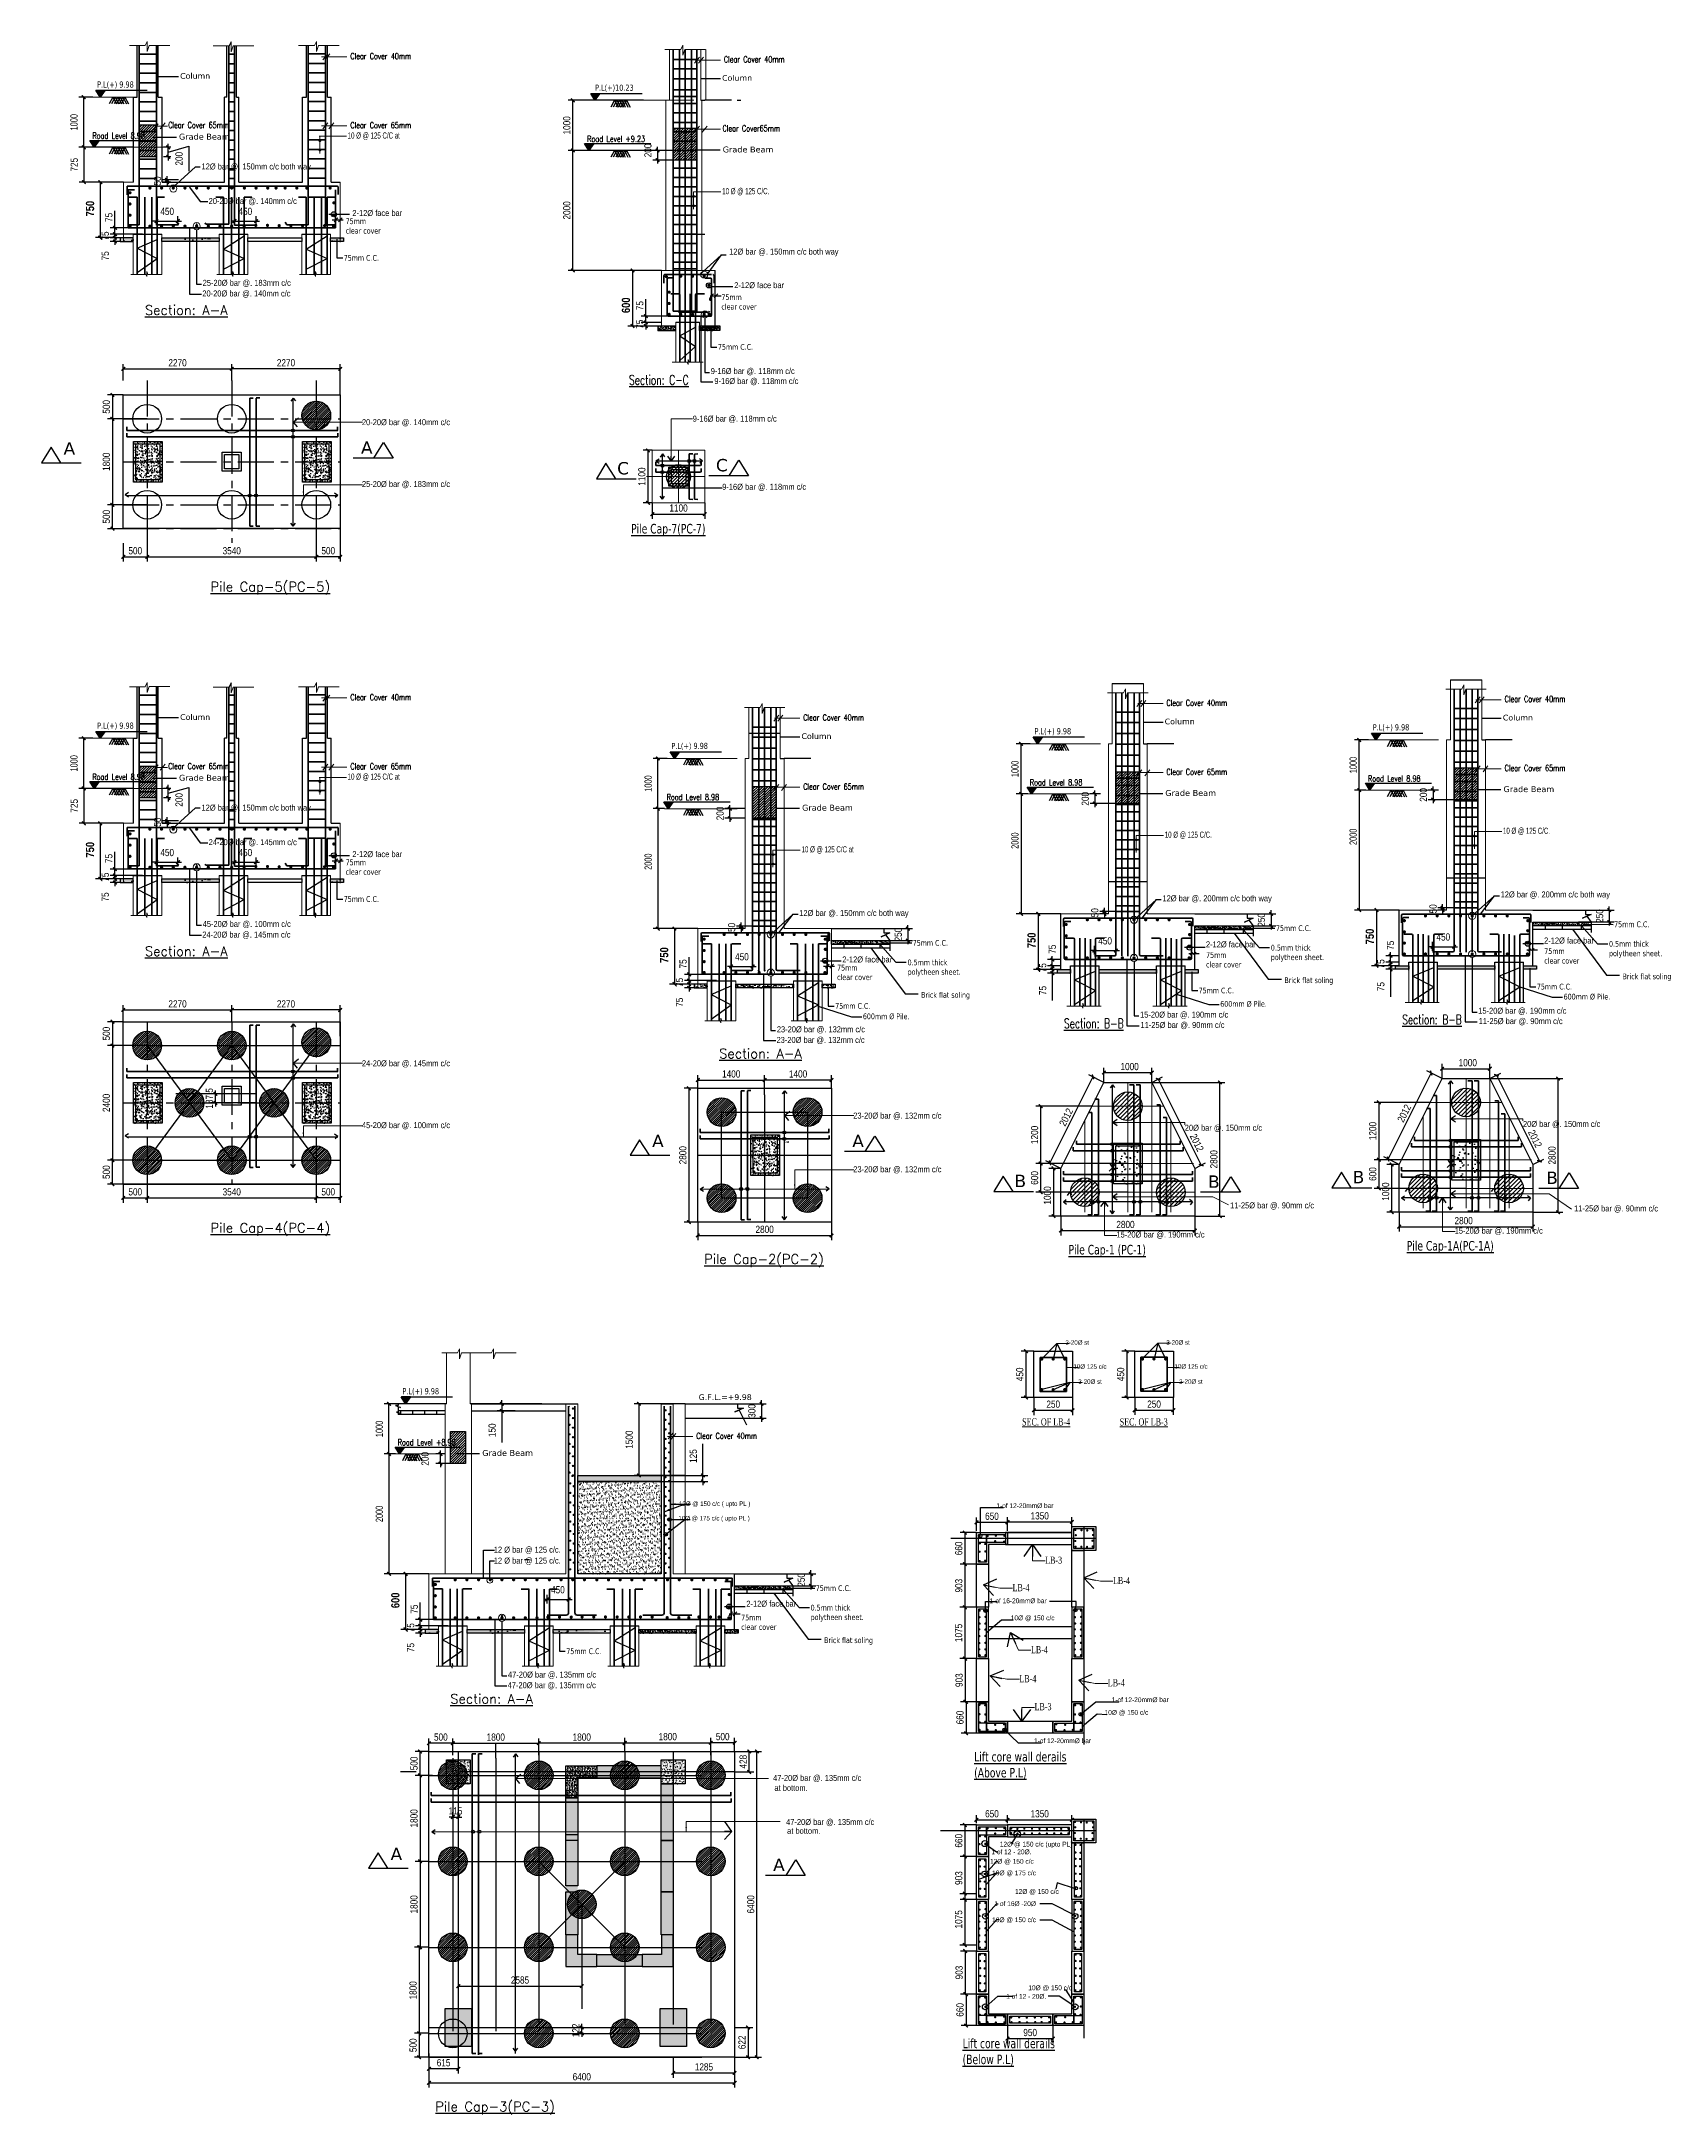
# Model space of a CAD drawing. Header units: millimetres. Extents: x 6239764 to 13047540, y 367704 to 979893.
# Drawn here: x 6239764 to 6273741, y 451403 to 494797 of the extents above; entities that cross this region are included whole.
import ezdxf
from ezdxf import colors
from ezdxf.entities.mleader import LeaderData, LeaderLine
from ezdxf.math import Vec2, Vec3

# ---------------------------------------------------------------- set-up
doc = ezdxf.new("R2010")
doc.units = ezdxf.units.MM
doc.header["$LTSCALE"] = 300
for name, pattern in [('CENTER', [2, 1.25, -0.25, 0.25, -0.25]), ('CENTER2', [28.575, 19.05, -3.175, 3.175, -3.175]), ('CENTERX2', [4, 2.5, -0.5, 0.5, -0.5]), ('DASHDOTX2', [2, 1, -0.5, 0, -0.5]), ('DASHED2', [0.375, 0.25, -0.125])]:
    doc.linetypes.add(name, pattern=pattern)
for name, color, linetype, lineweight in [('BAR2', 7, 'Continuous', 30), ('C.Line', 8, 'DASHDOTX2', 13), ('covering', 7, 'Continuous', 15), ('DIM C LINE', 8, 'Continuous', 13), ('dimension', 194, 'Continuous', 20), ('LINE-3', 7, 'Continuous', 15), ('PC', 160, 'Continuous', 0), ('Pile', 84, 'Continuous', 25), ('Pile A1', 7, 'Continuous', 15), ('RD', 220, 'Continuous', 13), ('ROD', 10, 'Continuous', 35)]:
    doc.layers.add(name, color=color, linetype=linetype, lineweight=lineweight)
for name, color, linetype in [('COLUMN', 9, 'Continuous'), ('DIM', 4, 'Continuous'), ('drain', 160, 'Continuous'), ('HATCH', 7, 'Continuous'), ('TEXT', 7, 'Continuous')]:
    doc.layers.add(name, color=color, linetype=linetype)
doc.layers.add('TEX', color=7, linetype='Continuous', lineweight=0, true_color=0xbaa114)
doc.styles.add('AFTXT', font='')
doc.styles.add('NARROW', font='ARIALN.TTF')
doc.styles.add('ROMANS', font='ROMANS.SHX', dxfattribs={"width": 0.8})
doc.styles.get("Standard").update_dxf_attribs({"font": 'txt8.shx', "width": 0.7, "bigfont": 'hztxt_ii.shx'})
doc.styles.add('TEXT', font='swisscl.ttf')
doc.styles.add('ver', font='verdana.ttf')
doc.styles.get('AFTXT').set_extended_font_data('Romans.shx')
doc.linetypes.add('ZIGZAG', pattern='A,0.0001,-0.2,[131,ltypeshp.shx,S=0.2,R=0,X=-0.2,Y=0],-0.4,[131,ltypeshp.shx,S=0.2,R=180,X=0.2,Y=0],-0.2', length=0.8001)
doc.dimstyles.new('1_8 N1', dxfattribs={"dimscale": 1.5, "dimtxt": 48, "dimasz": 36, "dimexe": 18, "dimexo": 18, "dimgap": 15, "dimtad": 1, "dimdec": 1, "dimzin": 3, "dimdsep": 46, "dimlunit": 4, "dimtxsty": 'TEXT', "dimblk": 'ARCHTICK', "dimcen": 5, "dimdle": 18, "dimclrd": 8, "dimclre": 8, "dimclrt": 256, "dimadec": 0, "dimazin": 0, "dimtfac": 1, "dimtdec": 1, "dimtix": 1, "dimtmove": 0, "dimatfit": 3, "dimfxl": 0.18, "dimtvp": 0.75, "dimtolj": 1, "dimtzin": 0, "dimlwe": -1, "dimarcsym": 0})
doc.dimstyles.new('DIM', dxfattribs={"dimtxt": 7, "dimasz": 3, "dimexe": 3, "dimexo": 3, "dimgap": 0.09, "dimtad": 0, "dimdec": 1, "dimzin": 0, "dimdsep": 46, "dimlunit": 4, "dimtxsty": 'ROMANS', "dimblk": 'ARCHTICK', "dimcen": 0.09, "dimdle": 1, "dimse1": 1, "dimse2": 1, "dimclrd": 7, "dimclre": 7, "dimclrt": 5, "dimazin": 0, "dimtfac": 1, "dimtdec": 1, "dimtofl": 0, "dimtmove": 0, "dimatfit": 3, "dimldrblk": 'OPEN90', "dimfxl": 1, "dimfrac": 2, "dimtolj": 1, "dimtzin": 0, "dimlwd": -1, "dimlwe": -1, "dimarcsym": 0})
doc.dimstyles.new('IED-2', dxfattribs={"dimscale": 50, "dimtxt": 3, "dimasz": 0.5, "dimexe": 2, "dimexo": 0, "dimgap": 2.5, "dimtad": 1, "dimdec": 0, "dimzin": 0, "dimdsep": 46, "dimtxsty": 'AFTXT', "dimblk": '_DOT7', "dimcen": 0.09, "dimclre": 7, "dimclrt": 3, "dimadec": 0, "dimazin": 0, "dimtfac": 1, "dimtdec": 0, "dimtix": 1, "dimtmove": 0, "dimatfit": 3, "dimldrblk": '_DOT7', "dimfxl": 1, "dimtolj": 1, "dimtzin": 0, "dimarcsym": 0})
pattern_1 = [(45, (6097692.52, 781683.322), (-22.097087, 22.097087), [])]
pattern_2 = [(50, (6085812.5, 781683.32), (107.589027, -9.41282), [11.25, -123.75]), (355, (6085812.5, 781683.32), (-20.8127, 112.82882), [9, -99]), (100.451444, (6085821.47, 781682.54), (86.776327, 103.416), [9.56103, -105.171317]), (46.1842, (6085812.5, 781713.32), (160.0862, -24.82789), [16.875, -185.625]), (96.635635, (6085825.84, 781711.25), (140.19929, 146.11779), [14.34155, -157.757064]), (351.184164, (6085812.5, 781713.32), (140.19929, 146.11779), [13.5, -148.5]), (21, (6085827.5, 781705.82), (89.536058, -60.392834), [11.25, -123.75]), (326, (6085827.5, 781705.82), (36.4973, 108.772507), [9, -99]), (71.451445, (6085834.96, 781700.79), (126.033357, 48.379673), [9.56103, -105.171317]), (37.5, (6085812.5, 781683.322), (1.8239783, 49.934078), [0, -97.8, 0, -100.5, 0, -99.375]), (7.5, (6085812.5, 781683.32), (39.460431, 59.161757), [0, -57.3, 0, -95.55, 0, -37.875]), (327.5, (6085779.05, 781683.322), (80.0733654, -3.3832308), [0, -37.5, 0, -117, 0, -155.25]), (317.5, (6085764.05, 781683.32), (87.477925, 15.015747), [0, -48.75, 0, -77.7, 0, -110.25])]
pattern_3 = [(50, (6092891.71, 781764.29), (107.589027, -9.41282), [11.25, -123.75]), (355, (6092891.71, 781764.29), (-20.8127, 112.82882), [9, -99]), (100.451444, (6092900.68, 781763.51), (86.776327, 103.416), [9.56103, -105.171317]), (46.1842, (6092891.71, 781794.29), (160.0862, -24.82789), [16.875, -185.625]), (96.635635, (6092905.05, 781792.22), (140.19929, 146.11779), [14.34155, -157.757064]), (351.184164, (6092891.71, 781794.29), (140.19929, 146.11779), [13.5, -148.5]), (21, (6092906.71, 781786.79), (89.536058, -60.392834), [11.25, -123.75]), (326, (6092906.71, 781786.79), (36.4973, 108.772507), [9, -99]), (71.451445, (6092914.18, 781781.76), (126.033357, 48.379673), [9.56103, -105.171317]), (37.5, (6092891.714, 781764.29), (1.8239783, 49.934078), [0, -97.8, 0, -100.5, 0, -99.375]), (7.5, (6092891.714, 781764.29), (39.460431, 59.161757), [0, -57.3, 0, -95.55, 0, -37.875]), (327.5, (6092858.264, 781764.29), (80.0733654, -3.3832308), [0, -37.5, 0, -117, 0, -155.25]), (317.5, (6092843.264, 781764.29), (87.477925, 15.015747), [0, -48.75, 0, -77.7, 0, -110.25])]
pattern_4 = [(45, (6092064.668, 767801.67), (-22.097087, 22.097087), [])]
pattern_5 = [(45, (6091940.942, 781308.88), (-22.097087, 22.097087), [])]
pattern_6 = [(50, (6091940.94, 781308.88), (71.726018, -6.2752135), [7.5, -82.5]), (355, (6091940.94, 781308.88), (-13.875133, 75.219213), [6, -66]), (100.451444, (6091946.92, 781308.356), (57.850885, 68.943999), [6.374019, -70.114211]), (46.1842, (6091940.94, 781328.88), (106.724133, -16.551928), [11.25, -123.75]), (96.635635, (6091949.84, 781327.5), (93.466195, 97.41186), [9.561034, -105.171376]), (351.184164, (6091940.94, 781328.88), (93.466195, 97.41186), [9, -99]), (21, (6091950.94, 781323.88), (59.690705, -40.261889), [7.5, -82.5]), (326, (6091950.94, 781323.88), (24.331533, 72.515005), [6, -66]), (71.451445, (6091955.916, 781320.524), (84.022238, 32.253115), [6.374019, -70.114211]), (37.5, (6091940.942, 781308.88), (1.2159855, 33.2893854), [0, -65.2, 0, -67, 0, -66.25]), (7.5, (6091940.942, 781308.88), (26.3069537, 39.4411712), [0, -38.2, 0, -63.7, 0, -25.25]), (327.5, (6091918.642, 781308.88), (53.3822436, -2.2554872), [0, -25, 0, -78, 0, -103.5]), (317.5, (6091908.64, 781308.88), (58.318617, 10.010498), [0, -32.5, 0, -51.8, 0, -73.5])]
pattern_7 = [(50, (6091940.94, 781184.026), (71.726018, -6.2752135), [7.5, -82.5]), (355, (6091940.94, 781184.026), (-13.875133, 75.219213), [6, -66]), (100.451444, (6091946.92, 781183.5), (57.850885, 68.943999), [6.374019, -70.114211]), (46.1842, (6091940.94, 781204.03), (106.724133, -16.551928), [11.25, -123.75]), (96.635635, (6091949.84, 781202.65), (93.466195, 97.41186), [9.561034, -105.171376]), (351.184164, (6091940.94, 781204.03), (93.466195, 97.41186), [9, -99]), (21, (6091950.94, 781199.026), (59.690705, -40.261889), [7.5, -82.5]), (326, (6091950.94, 781199.026), (24.331533, 72.515005), [6, -66]), (71.451445, (6091955.916, 781195.67), (84.022238, 32.253115), [6.374019, -70.114211]), (37.5, (6091940.942, 781184.026), (1.2159855, 33.2893854), [0, -65.2, 0, -67, 0, -66.25]), (7.5, (6091940.942, 781184.026), (26.3069537, 39.4411712), [0, -38.2, 0, -63.7, 0, -25.25]), (327.5, (6091918.642, 781184.026), (53.3822436, -2.2554872), [0, -25, 0, -78, 0, -103.5]), (317.5, (6091908.64, 781184.026), (58.318617, 10.010498), [0, -32.5, 0, -51.8, 0, -73.5])]
pattern_8 = [(50, (6091940.94, 781683.32), (71.726018, -6.2752135), [7.5, -82.5]), (355, (6091940.94, 781683.32), (-13.875133, 75.219213), [6, -66]), (100.451444, (6091946.92, 781682.8), (57.850885, 68.943999), [6.374019, -70.114211]), (46.1842, (6091940.94, 781703.32), (106.724133, -16.551928), [11.25, -123.75]), (96.635635, (6091949.84, 781701.94), (93.466195, 97.41186), [9.561034, -105.171376]), (351.184164, (6091940.94, 781703.32), (93.466195, 97.41186), [9, -99]), (21, (6091950.94, 781698.32), (59.690705, -40.261889), [7.5, -82.5]), (326, (6091950.94, 781698.32), (24.331533, 72.515005), [6, -66]), (71.451445, (6091955.916, 781694.97), (84.022238, 32.253115), [6.374019, -70.114211]), (37.5, (6091940.942, 781683.322), (1.2159855, 33.2893854), [0, -65.2, 0, -67, 0, -66.25]), (7.5, (6091940.942, 781683.322), (26.3069537, 39.4411712), [0, -38.2, 0, -63.7, 0, -25.25]), (327.5, (6091918.642, 781683.322), (53.3822436, -2.2554872), [0, -25, 0, -78, 0, -103.5]), (317.5, (6091908.64, 781683.322), (58.318617, 10.010498), [0, -32.5, 0, -51.8, 0, -73.5])]
pattern_9 = [(45, (6091940.942, 781683.322), (-22.097087, 22.097087), [])]

msp = doc.modelspace()

# ---------------------------------------------------------------- texts
at = {"lineweight": 25}
for s, height, style, p in [('20-20Ø bar @. 140mm c/c', 125, 'NARROW', (6243264.3, 491394.8)), ('20-20Ø bar @. 140mm c/c', 125, 'NARROW', (6243132.3, 489460.1)), ('20-20Ø bar @. 140mm c/c', 125, 'NARROW', (6246472.9, 486765.7, -20.9)), ('A', 258.5, 'ver', (6240226.7, 486149.1, 0)), ('A', 258.5, 'ver', (6246452.5, 486167.8, 0)), ('25-20Ø bar @. 183mm c/c', 125, 'NARROW', (6246472.9, 485471, -20.9)), ('24-20Ø bar @. 145mm c/c', 125, 'NARROW', (6243264.3, 477974.5)), ('24-20Ø bar @. 145mm c/c', 125, 'NARROW', (6243132.3, 476039.8)), ('23-20Ø bar @. 132mm c/c', 125, 'NARROW', (6255151.5, 473835.1, 0)), ('24-20Ø bar @. 145mm c/c', 125, 'NARROW', (6246472.9, 473345.4, -20.9)), ('45-20Ø bar @. 100mm c/c', 125, 'NARROW', (6246472.9, 472050.7, -20.9)), ('23-20Ø bar @. 132mm c/c', 125, 'NARROW', (6256757.8, 472250.7, -20.9)), ('A', 258.5, 'ver', (6252547.2, 471652.9, 0)), ('A', 258.5, 'ver', (6256737.4, 471652.9, 0)), ('23-20Ø bar @. 132mm c/c', 125, 'NARROW', (6256757.8, 471127.2, -20.9)), ('47-20Ø bar @. 135mm c/c', 125, 'NARROW', (6249523.7, 460327.9, 0)), ('47-20Ø bar @. 135mm c/c', 125, 'NARROW', (6255079.8, 458386.9, -20.9)), ('at bottom.', 125, 'NARROW', (6255108.3, 458178.6, -20.9)), ('47-20Ø bar @. 135mm c/c', 125, 'NARROW', (6255352.9, 457464.1, -20.9)), ('at bottom.', 125, 'NARROW', (6255373.7, 457279.1, -20.9)), ('A', 258.5, 'ver', (6247072.2, 456728.7, 0)), ('A', 258.5, 'ver', (6255080.6, 456502.7, 0))]:
    msp.add_text(s, height=height, dxfattribs=dict(at, style=style)).set_placement(p)
at = {"char_height": 128.068, "attachment_point": 1}
for s, insert, width in [('Clear Cover 40mm', (6246230.9, 494554.3, 0), 1699.627), ('Clear Cover 40mm', (6254049.1, 494487.9), 1699.627), ('Clear Cover 65mm', (6242417.5, 493112), 1699.627), ('Clear Cover 65mm', (6246231.1, 493108.6, 0), 1699.627), ('Clear Cover65mm', (6254021.3, 493042.1, -5), 1699.627), ('{\\fArial Narrow|b0|i0|c0|p34;10 %%C @ 125 C/C at }', (6246174.2, 492893.2), 2498.988), ('{\\fArial Narrow|b0|i0|c0|p34;10 %%C @ 125 C/C.}', (6254014.6, 491728.9), 2498.988), ('Clear Cover 40mm', (6246230.9, 481134.1, 0), 1699.627), ('Clear Cover 40mm', (6263313.8, 481017.3, 25.7), 1699.627), ('Clear Cover 40mm', (6270393.1, 481098.2, 25.7), 1699.627), ('Clear Cover 40mm', (6255710.5, 480709.7, 0), 1699.627), ('Clear Cover 65mm', (6242417.5, 479691.7), 1699.627), ('Clear Cover 65mm', (6246231.1, 479688.3, 0), 1699.627), ('Clear Cover 65mm', (6263313.8, 479571.5, 25.7), 1699.627), ('Clear Cover 65mm', (6270393.1, 479652.5, 25.7), 1699.627), ('{\\fArial Narrow|b0|i0|c0|p34;10 %%C @ 125 C/C at }', (6246174.2, 479472.9), 2498.988), ('Clear Cover 65mm', (6255710.5, 479263.9, 0), 1699.627), ('{\\fArial Narrow|b0|i0|c0|p34;10 %%C @ 125 C/C.}', (6263279.3, 478258.3, 25.7), 2498.988), ('{\\fArial Narrow|b0|i0|c0|p34;10 %%C @ 125 C/C.}', (6270358.5, 478339.3, 25.7), 2498.988), ('{\\fArial Narrow|b0|i0|c0|p34;10 %%C @ 125 C/C at }', (6255676, 477950.7, 0), 2498.988), ('Clear Cover 40mm', (6253470.5, 465673.3, 0), 1699.627)]:
    msp.add_mtext(s, dxfattribs=dict(at, insert=insert, width=width))
at = {"ltscale": 1500, "attachment_point": 1}
for s, insert, char_height, width in [('{\\fVerdana|b0|i0|c0|p34;P.L(+) 9.98}', (6240929.6, 493960.7), 128.656, 143551.162), ('{\\fVerdana|b0|i0|c0|p34;P.L(+)10.23}', (6251352.1, 493894.2, -5), 128.656, 143551.162), ('{\\fVerdana|b0|i0|c0|p34;75mm \\Pclear cover}', (6246132.2, 491094.3, 0), 119.769, 4739.703), ('{\\fVerdana|b0|i0|c0|p34;75mm C.C.}', (6246091.8, 490326.8, 0), 119.769, 4739.703), ('{\\fVerdana|b0|i0|c0|p34;75mm \\Pclear cover}', (6253997.8, 489504.8, 0), 119.769, 4739.703), ('{\\fVerdana|b0|i0|c0|p34;75mm C.C.}', (6253924.8, 488463, -5), 119.769, 4739.703), ('{\\fVerdana|b0|i0|c0|p34;P.L(+) 9.98}', (6240929.6, 480540.4), 128.656, 143551.162), ('{\\fVerdana|b0|i0|c0|p34;P.L(+) 9.98}', (6260552.2, 480423.6, 25.7), 128.656, 143551.162), ('{\\fVerdana|b0|i0|c0|p34;P.L(+) 9.98}', (6267631.4, 480504.6, 25.7), 128.656, 143551.162), ('{\\fVerdana|b0|i0|c0|p34;P.L(+) 9.98}', (6252948.9, 480116, 0), 128.656, 143551.162), ('{\\fVerdana|b0|i0|c0|p34;75mm \\Pclear cover}', (6246132.2, 477674.1, 0), 119.769, 4739.703), ('{\\fVerdana|b0|i0|c0|p34;75mm C.C.}', (6246091.8, 476906.6, 0), 119.769, 4739.703), ('{\\fVerdana|b0|i0|c0|p34;75mm C.C.}', (6265606.1, 476295.9, 25.7), 119.769, 4739.703), ('{\\fVerdana|b0|i0|c0|p34;75mm C.C.}', (6272685.3, 476376.9, 25.7), 119.769, 4739.703), ('{\\fVerdana|b0|i0|c0|p34;75mm C.C.}', (6258002.7, 475988.3, 0), 119.769, 4739.703), ('{\\fVerdana|b0|i0|c0|p34;75mm \\Pclear cover}', (6264143.6, 475733.9, 25.7), 119.769, 4739.703), ('{\\fVerdana|b0|i0|c0|p34;0.5mm thick\\Ppolytheen sheet.}', (6265498.9, 475887.9, 22.6), 119.769, 4739.703), ('{\\fVerdana|b0|i0|c0|p34;75mm \\Pclear cover}', (6271222.8, 475814.9, 25.7), 119.769, 4739.703), ('{\\fVerdana|b0|i0|c0|p34;0.5mm thick\\Ppolytheen sheet.}', (6272578.2, 475968.9, 22.6), 119.769, 4739.703), ('{\\fVerdana|b0|i0|c0|p34;75mm \\Pclear cover}', (6256419.5, 475469.4, 0), 119.769, 4739.703), ('{\\fVerdana|b0|i0|c0|p34;0.5mm thick\\Ppolytheen sheet.}', (6257895.6, 475580.3, -3), 119.769, 4739.703), ('{\\fVerdana|b0|i0|c0|p34;Brick flat soling}', (6265782.7, 475206.5, 22.6), 119.769, 4739.703), ('{\\fVerdana|b0|i0|c0|p34;Brick flat soling}', (6272861.9, 475287.4, 22.6), 119.769, 4739.703), ('{\\fVerdana|b0|i0|c0|p34;Brick flat soling}', (6258179.3, 474898.8, -3), 119.769, 4739.703), ('{\\fVerdana|b0|i0|c0|p34;75mm C.C.}', (6263988.1, 474991.6, 25.7), 119.769, 4739.703), ('{\\fVerdana|b0|i0|c0|p34;75mm C.C.}', (6271067.3, 475072.6, 25.7), 119.769, 4739.703), ('{\\fVerdana|b0|i0|c0|p34;600mm %%C Pile.}', (6271628.3, 474863.5, 25.7), 119.769, 4739.703), ('{\\fVerdana|b0|i0|c0|p34;75mm C.C.}', (6256379, 474668.1, 0), 119.769, 4739.703), ('{\\fVerdana|b0|i0|c0|p34;600mm %%C Pile.}', (6256959.3, 474450.8, 0), 119.769, 4739.703), ('{\\fVerdana|b0|i0|c0|p34;600mm %%C Pile.}', (6264440.5, 474711.9, 28.7), 119.769, 4739.703), ('{\\fVerdana|b0|i0|c0|p34;P.L(+) 9.98}', (6247321, 466608.8, 0), 128.656, 143551.162), ('{\\fVerdana|b0|i0|c0|p34;75mm C.C.}', (6255972.5, 462481.1), 119.769, 4739.703), ('{\\fVerdana|b0|i0|c0|p34;75mm \\Pclear cover}', (6254411.7, 461867.5, 0), 119.769, 4739.703), ('{\\fVerdana|b0|i0|c0|p34;0.5mm thick\\Ppolytheen sheet.}', (6255865.4, 462073.1, -3), 119.769, 4739.703), ('{\\fVerdana|b0|i0|c0|p34;Brick flat soling}', (6256149.1, 461391.6, -3), 119.769, 4739.703), ('{\\fVerdana|b0|i0|c0|p34;75mm C.C.}', (6250751.2, 461160.9, 0), 119.769, 4739.703)]:
    msp.add_mtext(s, dxfattribs=dict(at, insert=insert, char_height=char_height, width=width))
at = {"ltscale": 1500}
for s, insert, char_height, width, attachment_point, style in [('Column', (6242667.1, 494136.1), 119.77, 1192.266, 1, 'ver'), ('Column', (6254011.9, 494093.7), 119.77, 1192.266, 1, 'ver'), ('Grade Beam', (6242643.3, 492866.4, 0), 123.8, 1845.338, 1, 'ver'), ('Grade Beam', (6254025.1, 492598.3), 123.8, 1845.338, 1, 'ver'), ('12%%C bar @. 150mm c/c both way', (6243114.7, 492243, 0), 125, 2179.751, 1, 'NARROW'), ('2-12%%C face bar', (6246272.2, 491269), 125, 1990.284, 1, 'NARROW'), ('12%%C bar @. 150mm c/c both way', (6254160, 490461.5, -5), 125, 2179.751, 1, 'NARROW'), ('25-20%%C bar @. 183mm c/c ', (6243138.9, 489807), 125, 2039.362, 1, 'NARROW'), ('2-12%%C face bar', (6254266.2, 489758.7), 125, 1990.284, 1, 'NARROW'), ('9-16%%C bar @. 118mm c/c ', (6253774.9, 487960.3, -5), 125, 2763.476, 1, 'NARROW'), ('9-16%%C bar @. 118mm c/c ', (6253850.6, 487751.3, -5), 125, 2538.81, 1, 'NARROW'), ('9-16%%C bar @. 118mm c/c ', (6253397.4, 486964.3, -20.9), 125, 1993.186, 1, 'NARROW'), ('C', (6254131, 486057.7, 0), 258.5, 337.096, 3, 'ver'), ('C', (6251815.3, 485993.4, 0), 258.5, 337.096, 1, 'ver'), ('9-16%%C bar @. 118mm c/c ', (6254014.1, 485537.7, -20.9), 125, 1993.186, 1, 'NARROW'), ('Column', (6242667.1, 480715.9), 119.77, 1192.266, 1, 'ver'), ('Column', (6263276.7, 480623.1, 25.7), 119.77, 1192.266, 1, 'ver'), ('Column', (6270355.9, 480704, 25.7), 119.77, 1192.266, 1, 'ver'), ('Column', (6255673.3, 480315.5, 0), 119.77, 1192.266, 1, 'ver'), ('Grade Beam', (6242643.3, 479446.2, 0), 123.8, 1845.338, 1, 'ver'), ('Grade Beam', (6263289.9, 479127.7, 25.7), 123.8, 1845.338, 1, 'ver'), ('Grade Beam', (6270369.1, 479208.7, 25.7), 123.8, 1845.338, 1, 'ver'), ('12%%C bar @. 150mm c/c both way', (6243114.7, 478822.8, 0), 125, 2179.751, 1, 'NARROW'), ('Grade Beam', (6255686.6, 478820.1, 0), 123.8, 1845.338, 1, 'ver'), ('2-12%%C face bar', (6246272.2, 477848.7), 125, 1990.284, 1, 'NARROW'), ('12%%C bar @. 200mm c/c both way', (6263230.3, 476924, 25.7), 125, 2179.751, 1, 'NARROW'), ('12%%C bar @. 200mm c/c both way', (6270309.5, 477004.9, 25.7), 125, 2179.751, 1, 'NARROW'), ('12%%C bar @. 150mm c/c both way', (6255627, 476616.4), 125, 2179.751, 1, 'NARROW'), ('45-20%%C bar @. 100mm c/c ', (6243138.9, 476386.8), 125, 2039.362, 1, 'NARROW'), ('2-12%%C face bar', (6271219.4, 476040.6, 25.7), 125, 1990.284, 1, 'NARROW'), ('2-12%%C face bar', (6256528.6, 475644, 0), 125, 1990.284, 1, 'NARROW'), ('2-12%%C face bar', (6264140.2, 475959.6, 25.7), 125, 1990.284, 1, 'NARROW'), ('15-20%%C bar @. 190mm c/c ', (6262761.5, 474489.7, 25.7), 125, 1990.284, 1, 'NARROW'), ('15-20%%C bar @. 190mm c/c ', (6269840.7, 474570.6, 25.7), 125, 1990.284, 1, 'NARROW'), ('11-25%%C bar @. 90mm c/c ', (6269849.4, 474353.3, 25.7), 125, 1975.694, 1, 'NARROW'), ('23-20%%C bar @. 132mm c/c ', (6255158.2, 474182.1, 0), 125, 2039.362, 1, 'NARROW'), ('11-25%%C bar @. 90mm c/c ', (6262770.2, 474272.3, 25.7), 125, 1975.694, 1, 'NARROW'), ('20%%C bar @. 150mm c/c ', (6270777.5, 472201.4, 22.6), 125, 1993.186, 1, 'NARROW'), ('20%%C bar @. 150mm c/c ', (6263698.2, 472120.4, 22.6), 125, 1993.186, 1, 'NARROW'), ('B', (6260133, 471074.9, 22.6), 258.5, 337.096, 1, 'ver'), ('B', (6264428, 471060.1, 22.6), 258.5, 337.096, 3, 'ver'), ('B', (6267212.2, 471155.9, 22.6), 258.5, 337.096, 1, 'ver'), ('B', (6271507.2, 471141.1, 22.6), 258.5, 337.096, 3, 'ver'), ('11-25%%C bar @. 90mm c/c ', (6264646.6, 470495.9, 24.4), 125, 1993.186, 1, 'NARROW'), ('11-25%%C bar @. 90mm c/c ', (6271846.8, 470432, 24.4), 125, 1993.186, 1, 'NARROW'), ('15-20%%C bar @. 190mm c/c ', (6269346.7, 469967.6, 22.6), 125, 1993.186, 1, 'NARROW'), ('15-20%%C bar @. 190mm c/c ', (6262267.4, 469886.6, 22.6), 125, 1993.186, 1, 'NARROW'), ('G.F.L.=+9.98', (6253522.1, 466478.9, 0), 119.769, 1192.266, 1, 'ver'), ('Grade Beam', (6248991.5, 465312.9, 0), 123.8, 1845.338, 1, 'ver'), ('12 %%C bar @ 125 c/c.', (6249233, 463290, 196190293.5), 125, 2435.055, 1, 'NARROW'), ('12 %%C bar @ 125 c/c.', (6249233, 463061.4, 196190293.5), 125, 2435.055, 1, 'NARROW'), ('2-12%%C face bar', (6254519.8, 462158.6, 0), 125, 1990.284, 1, 'NARROW'), ('47-20%%C bar @. 135mm c/c ', (6249530.3, 460674.9, 0), 125, 2039.362, 1, 'NARROW')]:
    msp.add_mtext(s, dxfattribs=dict(at, insert=insert, char_height=char_height, width=width, attachment_point=attachment_point, style=style))
at = {"ltscale": 1500, "char_height": 128.656, "attachment_point": 1}
for s, insert in [('Road Level 8.98', (6240830.1, 492888.9)), ('Road Level +9.23', (6251187.9, 492822.4)), ('Road Level 8.98', (6240830.1, 479468.7)), ('Road Level 8.98', (6260452.7, 479351.8, 25.7)), ('Road Level 8.98', (6267531.9, 479432.8, 25.7)), ('Road Level 8.98', (6252849.4, 479044.2, 0)), ('Road Level +8.98', (6247221.5, 465537, 0))]:
    msp.add_mtext(s, dxfattribs=dict(at, insert=insert))
at = {"layer": 'DIM', "lineweight": 25}
for s, p in [('%%USection: A-A', (6241931, 489074)), ('%%UPile Cap-5(PC-5)', (6243305.4, 483284.6, 0)), ('%%USection: A-A', (6241931, 475653.8)), ('%%USection: A-A', (6253950.3, 473511.4, 0)), ('%%UPile Cap-4(PC-4)', (6243305.4, 469864.4, 0)), ('%%UPile Cap-2(PC-2)', (6253637.3, 469210.5, 0)), ('%%USection: A-A', (6248322.4, 460004.2, 0)), ('%%UPile Cap-3(PC-3)', (6248009.4, 451469.6, 0))]:
    msp.add_text(s, height=200, dxfattribs=at).set_placement(p)
at = {"layer": 'DIM', "char_height": 200, "attachment_point": 1}
for s, insert in [('{\\LSection: C-C}', (6252064.5, 487811.6, -5)), ('{\\LSection: B-B}', (6261168.8, 474343, 25.7)), ('{\\LSection: B-B}', (6268248.1, 474423.9, 25.7))]:
    msp.add_mtext(s, dxfattribs=dict(at, insert=insert))
at = {"layer": 'DIM', "char_height": 200, "width": 4245.844, "attachment_point": 1}
for s, insert in [('{\\fVerdana|b0|i0|c0|p34;\\LPile Cap-7(PC-7) }', (6252106.2, 484698.7, 0)), ('{\\fVerdana|b0|i0|c0|p34;\\LPile Cap-1 (PC-1)}', (6261264.7, 469607.1, 22.6)), ('{\\fVerdana|b0|i0|c0|p34;\\LPile Cap-1A(PC-1A) }', (6268343.9, 469688.1, 22.6)), ('{\\fVerdana|b0|i0|c0|p34;\\LLift core wall derails\\P(Above P.L)}', (6259288.9, 458993.1)), ('{\\fVerdana|b0|i0|c0|p34;\\LLift core wall derails\\P(Below P.L)}', (6259046.8, 452992, 0))]:
    msp.add_mtext(s, dxfattribs=dict(at, insert=insert))
at = {"layer": 'TEX', "color": 7, "ltscale": 1500, "char_height": 93.75, "attachment_point": 3, "style": 'ver'}
for s, insert, width in [('{\\fArial Narrow|b0|i0|c0|p34;3-20Ø st}', (6261692.6, 467610.7), 412.261), ('{\\fArial Narrow|b0|i0|c0|p34;3-20Ø st}', (6263803.3, 467612.2), 412.261), ('{\\fArial Narrow|b0|i0|c0|p34;10Ø 125 c/c}', (6262059.9, 467106.7), 708.271), ('{\\fArial Narrow|b0|i0|c0|p34;10Ø 125 c/c}', (6264175.9, 467108.2), 708.271), ('{\\fArial Narrow|b0|i0|c0|p34;3-20Ø st}', (6261961.1, 466791.8), 412.261), ('{\\fArial Narrow|b0|i0|c0|p34;3-20Ø st}', (6264071.8, 466793.3), 412.261), ('{\\fArial Narrow|b0|i0|c0|p34;10%%C @ 175 c/c ( upto PL )}', (6254592, 463932.2, 0), 2213.353), ('{\\fArial Narrow|b0|i0|c0|p34;12%%C @ 150 c/c ( upto PL )}', (6254604.9, 464236.4, -196190293.5), 2211.961)]:
    msp.add_mtext(s, dxfattribs=dict(at, insert=insert, width=width))
at = {"layer": 'TEX', "char_height": 150, "width": 3746.966, "attachment_point": 7}
for s, insert in [('{\\fTimes New Roman|b0|i0|c0|p18;\\C7; \\LSEC. OF LB-4}', (6260250.7, 465823.1, 0)), ('{\\fTimes New Roman|b0|i0|c0|p18;\\C7; \\LSEC. OF LB-3}', (6262293.7, 465823.1, 0)), ('{\\fTimes New Roman|b0|i0|c0|p18;\\C7;LB-3}', (6260774.5, 462929.6)), ('{\\fTimes New Roman|b0|i0|c0|p18;\\C7;LB-4}', (6262195.1, 462505.9, 0)), ('{\\fTimes New Roman|b0|i0|c0|p18;\\C7;LB-4}', (6260092.1, 462357.3, 0)), ('{\\fTimes New Roman|b0|i0|c0|p18;\\C7;LB-4}', (6260477.4, 461058.3, 0)), ('{\\fTimes New Roman|b0|i0|c0|p18;\\C7;LB-4}', (6260235.1, 460450.9, 0)), ('{\\fTimes New Roman|b0|i0|c0|p18;\\C7;LB-4}', (6262086, 460365.5, 0)), ('{\\fTimes New Roman|b0|i0|c0|p18;\\C7;LB-3}', (6260552.8, 459864.4))]:
    msp.add_mtext(s, dxfattribs=dict(at, insert=insert))
at = {"layer": 'TEXT', "ltscale": 1500, "char_height": 100, "width": 1578.24, "style": 'ver'}
for s, insert, attachment_point in [('{\\fArial Narrow|b0|i0|c0|p34;1-of 12-20mm%%C bar }', (6260949.4, 464197.6, 0), 3), ('{\\fArial Narrow|b0|i0|c0|p34;1-of 16-20mm%%C bar }', (6260805.5, 462206.8, 0), 3), ('{\\fArial Narrow|b0|i0|c0|p34;10%%C @ 150 c/c }', (6260971.5, 461849.1), 3), ('{\\fArial Narrow|b0|i0|c0|p34;1-of 12-20mm%%C bar }', (6263362.7, 460135.8, 0), 3), ('{\\fArial Narrow|b0|i0|c0|p34;10%%C @ 150 c/c }', (6262935.2, 459870.1), 3), ('{\\fArial Narrow|b0|i0|c0|p34;1-of 12-20mm%%C bar }', (6261736.9, 459276.9, 0), 3), ('{\\fArial Narrow|b0|i0|c0|p34;1 of 12 - 20%%C.}', (6260488.3, 456952), 3), ('{\\fArial Narrow|b0|i0|c0|p34;12%%C @ 150 c/c (upto PL)}', (6261345.3, 457112.8, 0), 3), ('{\\fArial Narrow|b0|i0|c0|p34;12%%C @ 150 c/c }', (6260537.2, 456753.2), 3), ('{\\fArial Narrow|b0|i0|c0|p34;10%%C @ 175 c/c }', (6260582.1, 456510.6), 3), ('{\\fArial Narrow|b0|i0|c0|p34;12%%C @ 150 c/c }', (6261060.4, 456121.9, 0), 3), ('{\\fArial Narrow|b0|i0|c0|p34;1 of 16%%C -20%%C }', (6260582.3, 455867.2), 3), ('{\\fArial Narrow|b0|i0|c0|p34;10%%C @ 150 c/c }', (6260582.1, 455530), 3), ('{\\fArial Narrow|b0|i0|c0|p34;1 of 12 - 20%%C.}', (6260798.1, 453926), 3), ('{\\fArial Narrow|b0|i0|c0|p34;10%%C @ 150 c/c }', (6260422.1, 454106.1, 0), 1)]:
    msp.add_mtext(s, dxfattribs=dict(at, insert=insert, attachment_point=attachment_point))

# ---------------------------------------------------------------- blocks, each defined once
blk = doc.blocks.new('_ArchTick')
at = {"color": 0, "linetype": 'ByBlock', "const_width": 0.4}
blk.add_lwpolyline([(-0.5, -0.5), (0.5, 0.5)], dxfattribs=at)
blk = doc.blocks.new('*D562')
at = {"color": 7, "lineweight": -2, "transparency": 16777216}
for p, q in [((6252805, 478738), (6252567, 478738)), ((6253497, 476227), (6252567, 476227))]:
    blk.add_line(p, q, dxfattribs=at)
at = {"color": 0, "lineweight": -2, "transparency": 16777216}
blk.add_line((6252667, 478738), (6252667, 476227), dxfattribs=at)
at = {"layer": 'Defpoints', "color": 0, "transparency": 16777216}
for p in [(6252805, 478738), (6252667, 476227), (6253497, 476227)]:
    blk.add_point(p, dxfattribs=at)
at = {"color": 0, "lineweight": -2, "transparency": 16777216, "xscale": 75, "yscale": 75, "zscale": 75}
for p, rotation in [((6252667, 478738), 90), ((6252667, 476227), 270)]:
    blk.add_blockref('_ArchTick', p, dxfattribs=dict(at, rotation=rotation))
at = {"color": 3, "transparency": 16777216, "insert": (6252465, 477628), "char_height": 150, "attachment_point": 5, "rotation": 90, "style": 'NARROW'}
blk.add_mtext('\\A1;{\\fSwis721 LtCn BT|b0|i0|c0|p34;2000}', dxfattribs=at)
blk = doc.blocks.new('_DOT7')
at = {"color": 7, "linetype": 'Continuous'}
blk.add_line((-0.5, 0), (-1, 0), dxfattribs=at)
at = {"color": 7, "linetype": 'Continuous', "const_width": 0.5}
blk.add_lwpolyline([(-0.25, 0, 1), (0.25, 0, 1), (-0.25, 0, 1)], format="xyb", dxfattribs=at)
blk = doc.blocks.new('*D563')
at = {"color": 7, "lineweight": -2, "transparency": 16777216}
for p, q in [((6252859, 479788), (6252567, 479788)), ((6252805, 478738), (6252567, 478738))]:
    blk.add_line(p, q, dxfattribs=at)
at = {"color": 0, "lineweight": -2, "transparency": 16777216}
blk.add_line((6252667, 478738), (6252667, 479788), dxfattribs=at)
at = {"layer": 'Defpoints', "color": 0, "transparency": 16777216}
for p in [(6252667, 479788), (6252859, 479788), (6252805, 478738)]:
    blk.add_point(p, dxfattribs=at)
at = {"color": 0, "lineweight": -2, "transparency": 16777216, "xscale": 75, "yscale": 75, "zscale": 75}
for p, rotation in [((6252667, 479788), 90), ((6252667, 478738), 270)]:
    blk.add_blockref('_ArchTick', p, dxfattribs=dict(at, rotation=rotation))
at = {"color": 3, "transparency": 16777216, "insert": (6252465, 479263), "char_height": 150, "attachment_point": 5, "rotation": 90, "style": 'NARROW'}
blk.add_mtext('\\A1;{\\fSwis721 LtCn BT|b0|i0|c0|p34;1000}', dxfattribs=at)
blk = doc.blocks.new('*D564')
at = {"color": 7, "lineweight": -2, "transparency": 16777216}
for p, q in [((6253503, 476227), (6252914, 476227)), ((6253318, 475067), (6252914, 475067))]:
    blk.add_line(p, q, dxfattribs=at)
at = {"color": 0, "lineweight": -2, "transparency": 16777216}
blk.add_line((6253014, 476227), (6253014, 475067), dxfattribs=at)
at = {"layer": 'Defpoints', "color": 0, "transparency": 16777216}
for p in [(6253503, 476227), (6253014, 475067), (6253318, 475067, 0)]:
    blk.add_point(p, dxfattribs=at)
at = {"color": 0, "lineweight": -2, "transparency": 16777216, "xscale": 75, "yscale": 75, "zscale": 75}
for p, rotation in [((6253014, 476227), 90), ((6253014, 475067), 270)]:
    blk.add_blockref('_ArchTick', p, dxfattribs=dict(at, rotation=rotation))
at = {"color": 3, "transparency": 16777216, "insert": (6252801, 475673), "char_height": 150, "attachment_point": 5, "rotation": 90, "style": 'NARROW'}
blk.add_mtext('\\A1;{\\fArial Narrow|b1|i0|c0|p34;\\H1.143x;\\C2;750}', dxfattribs=at)
blk = doc.blocks.new('*D565')
at = {"color": 7, "lineweight": -2, "transparency": 16777216}
for p, q in [((6260409, 479045), (6260170, 479045)), ((6261106, 476535), (6260170, 476535))]:
    blk.add_line(p, q, dxfattribs=at)
at = {"color": 0, "lineweight": -2, "transparency": 16777216}
blk.add_line((6260270, 479045), (6260270, 476535), dxfattribs=at)
at = {"layer": 'Defpoints', "color": 0, "transparency": 16777216}
for p in [(6260409, 479045), (6260270, 476535), (6261106, 476535)]:
    blk.add_point(p, dxfattribs=at)
at = {"color": 0, "lineweight": -2, "transparency": 16777216, "xscale": 75, "yscale": 75, "zscale": 75}
for p, rotation in [((6260270, 479045), 90), ((6260270, 476535), 270)]:
    blk.add_blockref('_ArchTick', p, dxfattribs=dict(at, rotation=rotation))
at = {"color": 3, "transparency": 16777216, "insert": (6260143, 478068), "char_height": 150, "attachment_point": 5, "rotation": 90, "style": 'NARROW'}
blk.add_mtext('\\A1;{\\fSwis721 LtCn BT|b0|i0|c0|p34;2000}', dxfattribs=at)
blk = doc.blocks.new('*D566')
at = {"color": 7, "lineweight": -2, "transparency": 16777216}
for p, q in [((6260462, 480095), (6260170, 480095)), ((6260409, 479045), (6260170, 479045))]:
    blk.add_line(p, q, dxfattribs=at)
at = {"color": 0, "lineweight": -2, "transparency": 16777216}
blk.add_line((6260270, 479045), (6260270, 480095), dxfattribs=at)
at = {"layer": 'Defpoints', "color": 0, "transparency": 16777216}
for p in [(6260270, 480095), (6260462, 480095), (6260409, 479045)]:
    blk.add_point(p, dxfattribs=at)
at = {"color": 0, "lineweight": -2, "transparency": 16777216, "xscale": 75, "yscale": 75, "zscale": 75}
for p, rotation in [((6260270, 480095), 90), ((6260270, 479045), 270)]:
    blk.add_blockref('_ArchTick', p, dxfattribs=dict(at, rotation=rotation))
at = {"color": 3, "transparency": 16777216, "insert": (6260143, 479570), "char_height": 150, "attachment_point": 5, "rotation": 90, "style": 'NARROW'}
blk.add_mtext('\\A1;{\\fSwis721 LtCn BT|b0|i0|c0|p34;1000}', dxfattribs=at)
blk = doc.blocks.new('*D567')
at = {"color": 7, "lineweight": -2, "transparency": 16777216}
for p, q in [((6261100, 476535), (6260530, 476535)), ((6261106, 475370), (6260530, 475370))]:
    blk.add_line(p, q, dxfattribs=at)
at = {"color": 0, "lineweight": -2, "transparency": 16777216}
blk.add_line((6260630, 476535), (6260630, 475370), dxfattribs=at)
at = {"layer": 'Defpoints', "color": 0, "transparency": 16777216}
for p in [(6261100, 476535), (6260630, 475370), (6261106, 475370)]:
    blk.add_point(p, dxfattribs=at)
at = {"color": 0, "lineweight": -2, "transparency": 16777216, "xscale": 75, "yscale": 75, "zscale": 75}
for p, rotation in [((6260630, 476535), 90), ((6260630, 475370), 270)]:
    blk.add_blockref('_ArchTick', p, dxfattribs=dict(at, rotation=rotation))
at = {"color": 3, "transparency": 16777216, "insert": (6260492, 475981), "char_height": 150, "attachment_point": 5, "rotation": 90, "style": 'NARROW'}
blk.add_mtext('\\A1;{\\fArial Narrow|b1|i0|c0|p34;\\H1.143x;\\C2;750}', dxfattribs=at)
blk = doc.blocks.new('*D568')
at = {"color": 7, "lineweight": -2, "transparency": 16777216}
for p, q in [((6261100, 475370), (6260825, 475370)), ((6261106, 475295), (6260825, 475295))]:
    blk.add_line(p, q, dxfattribs=at)
at = {"color": 0, "lineweight": -2, "transparency": 16777216}
for p, q in [((6260925, 475370), (6260925, 475445)), ((6260925, 475370), (6260925, 475295)), ((6260925, 475295), (6260925, 474719))]:
    blk.add_line(p, q, dxfattribs=at)
at = {"layer": 'Defpoints', "color": 0, "transparency": 16777216}
for p in [(6260925, 475295), (6261100, 475370), (6261106, 475295)]:
    blk.add_point(p, dxfattribs=at)
at = {"color": 0, "lineweight": -2, "transparency": 16777216, "xscale": 75, "yscale": 75, "zscale": 75}
for p, rotation in [((6260925, 475370), 270), ((6260925, 475295), 90)]:
    blk.add_blockref('_ArchTick', p, dxfattribs=dict(at, rotation=rotation))
at = {"color": 3, "transparency": 16777216, "insert": (6260724, 474932), "char_height": 150, "attachment_point": 5, "rotation": 90, "style": 'NARROW'}
blk.add_mtext('\\A1;75', dxfattribs=at)
blk = doc.blocks.new('*D569')
at = {"color": 7, "lineweight": -2, "transparency": 16777216}
for p, q in [((6262006, 473009), (6262006, 473313)), ((6263006, 473009), (6263006, 473313))]:
    blk.add_line(p, q, dxfattribs=at)
at = {"color": 0, "lineweight": -2, "transparency": 16777216}
blk.add_line((6262006, 473213), (6263006, 473213), dxfattribs=at)
at = {"layer": 'Defpoints', "color": 0, "transparency": 16777216}
for p in [(6262006, 473009, 3), (6263006, 473213), (6263006, 473009, 3)]:
    blk.add_point(p, dxfattribs=at)
at = {"color": 0, "lineweight": -2, "transparency": 16777216, "xscale": 75, "yscale": 75, "zscale": 75, "rotation": 180}
blk.add_blockref('_ArchTick', (6262006, 473213), dxfattribs=at)
at = {"color": 0, "lineweight": -2, "transparency": 16777216, "xscale": 75, "yscale": 75, "zscale": 75}
blk.add_blockref('_ArchTick', (6263006, 473213), dxfattribs=at)
at = {"color": 3, "transparency": 16777216, "insert": (6262543, 473339), "char_height": 150, "attachment_point": 5, "style": 'NARROW'}
blk.add_mtext('\\A1;1000', dxfattribs=at)
blk = doc.blocks.new('*D570')
at = {"color": 7, "lineweight": -2, "transparency": 16777216}
for p, q in [((6263006, 473009), (6263232, 473122)), ((6263906, 471209), (6264132, 471322))]:
    blk.add_line(p, q, dxfattribs=at)
at = {"color": 0, "lineweight": -2, "transparency": 16777216}
blk.add_line((6263143, 473077), (6264043, 471277), dxfattribs=at)
at = {"layer": 'Defpoints', "color": 0, "transparency": 16777216}
for p in [(6263006, 473009, 3), (6264043, 471277), (6263906, 471209, 3)]:
    blk.add_point(p, dxfattribs=at)
at = {"color": 0, "lineweight": -2, "transparency": 16777216, "xscale": 75, "yscale": 75, "zscale": 75}
for p, rotation in [((6263143, 473077), 116.5650512800044), ((6264043, 471277), 296.5650512800044)]:
    blk.add_blockref('_ArchTick', p, dxfattribs=dict(at, rotation=rotation))
at = {"color": 3, "transparency": 16777216, "insert": (6263950, 471747), "char_height": 150, "attachment_point": 5, "rotation": 296.5651, "style": 'NARROW'}
blk.add_mtext('\\A1;2012', dxfattribs=at)
blk = doc.blocks.new('*D571')
at = {"color": 7, "lineweight": -2, "transparency": 16777216}
for p, q in [((6261106, 471209), (6260849, 471209)), ((6261106, 470209), (6260849, 470209))]:
    blk.add_line(p, q, dxfattribs=at)
at = {"color": 0, "lineweight": -2, "transparency": 16777216}
blk.add_line((6260949, 471209), (6260949, 470209), dxfattribs=at)
at = {"layer": 'Defpoints', "color": 0, "transparency": 16777216}
for p in [(6261106, 471209, 0), (6260949, 470209), (6261106, 470209, 3)]:
    blk.add_point(p, dxfattribs=at)
at = {"color": 0, "lineweight": -2, "transparency": 16777216, "xscale": 75, "yscale": 75, "zscale": 75}
for p, rotation in [((6260949, 471209), 90), ((6260949, 470209), 270)]:
    blk.add_blockref('_ArchTick', p, dxfattribs=dict(at, rotation=rotation))
at = {"color": 3, "transparency": 16777216, "insert": (6260823, 470642), "char_height": 150, "attachment_point": 5, "rotation": 90, "style": 'NARROW'}
blk.add_mtext('\\A1;1000', dxfattribs=at)
blk = doc.blocks.new('*D572')
at = {"color": 7, "lineweight": -2, "transparency": 16777216}
for p, q in [((6261106, 470209), (6261106, 469806)), ((6263906, 470209), (6263906, 469806))]:
    blk.add_line(p, q, dxfattribs=at)
at = {"color": 0, "lineweight": -2, "transparency": 16777216}
blk.add_line((6261106, 469906), (6263906, 469906), dxfattribs=at)
at = {"layer": 'Defpoints', "color": 0, "transparency": 16777216}
for p in [(6261106, 470209), (6263906, 470209), (6263906, 469906)]:
    blk.add_point(p, dxfattribs=at)
at = {"color": 0, "lineweight": -2, "transparency": 16777216, "xscale": 75, "yscale": 75, "zscale": 75, "rotation": 180}
blk.add_blockref('_ArchTick', (6261106, 469906), dxfattribs=at)
at = {"color": 0, "lineweight": -2, "transparency": 16777216, "xscale": 75, "yscale": 75, "zscale": 75}
blk.add_blockref('_ArchTick', (6263906, 469906), dxfattribs=at)
at = {"color": 3, "transparency": 16777216, "insert": (6262456, 470033), "char_height": 150, "attachment_point": 5, "style": 'NARROW'}
blk.add_mtext('\\A1;2800', dxfattribs=at)
blk = doc.blocks.new('*D573')
at = {"color": 7, "lineweight": -2, "transparency": 16777216}
for p, q in [((6263006, 473009), (6264533, 473009)), ((6263906, 470209), (6264533, 470209))]:
    blk.add_line(p, q, dxfattribs=at)
at = {"color": 0, "lineweight": -2, "transparency": 16777216}
blk.add_line((6264433, 470209), (6264433, 473009), dxfattribs=at)
at = {"layer": 'Defpoints', "color": 0, "transparency": 16777216}
for p in [(6263006, 473009, 3), (6264433, 473009), (6263906, 470209, 3)]:
    blk.add_point(p, dxfattribs=at)
at = {"color": 0, "lineweight": -2, "transparency": 16777216, "xscale": 75, "yscale": 75, "zscale": 75}
for p, rotation in [((6264433, 473009), 90), ((6264433, 470209), 270)]:
    blk.add_blockref('_ArchTick', p, dxfattribs=dict(at, rotation=rotation))
at = {"color": 3, "transparency": 16777216, "insert": (6264307, 471399), "char_height": 150, "attachment_point": 5, "rotation": 90, "style": 'NARROW'}
blk.add_mtext('\\A1;2800', dxfattribs=at)
blk = doc.blocks.new('*D574')
at = {"color": 0, "lineweight": -2, "transparency": 16777216}
for p, q in [((6260925, 475578), (6260925, 475653)), ((6260925, 475445), (6260925, 475578)), ((6260925, 475445), (6260925, 475370))]:
    blk.add_line(p, q, dxfattribs=at)
at = {"color": 7, "lineweight": -2, "transparency": 16777216}
for p, q in [((6261106, 475578), (6260825, 475578)), ((6261106, 475445), (6260825, 475445))]:
    blk.add_line(p, q, dxfattribs=at)
at = {"layer": 'Defpoints', "color": 0, "transparency": 16777216}
for p in [(6260925, 475578), (6261106, 475578, -3), (6261106, 475445, -3)]:
    blk.add_point(p, dxfattribs=at)
at = {"color": 0, "lineweight": -2, "transparency": 16777216, "xscale": 75, "yscale": 75, "zscale": 75}
for p, rotation in [((6260925, 475578), 270), ((6260925, 475445), 90)]:
    blk.add_blockref('_ArchTick', p, dxfattribs=dict(at, rotation=rotation))
at = {"color": 3, "transparency": 16777216, "insert": (6260925, 475796), "char_height": 150, "attachment_point": 5, "rotation": 90, "style": 'NARROW'}
blk.add_mtext('\\A1;75', dxfattribs=at)
blk = doc.blocks.new('*D575')
at = {"color": 0, "lineweight": -2, "transparency": 16777216}
for p, q in [((6253322, 475270), (6253322, 475627)), ((6253322, 475138), (6253322, 475270))]:
    blk.add_line(p, q, dxfattribs=at)
at = {"color": 7, "lineweight": -2, "transparency": 16777216}
for p, q in [((6253897, 475270), (6253222, 475270)), ((6253897, 475138), (6253222, 475138))]:
    blk.add_line(p, q, dxfattribs=at)
at = {"layer": 'Defpoints', "color": 0, "transparency": 16777216}
for p in [(6253322, 475270), (6253897, 475270, 0), (6253897, 475138, 0)]:
    blk.add_point(p, dxfattribs=at)
at = {"color": 0, "lineweight": -2, "transparency": 16777216, "xscale": 75, "yscale": 75, "zscale": 75}
for p, rotation in [((6253322, 475270), 90), ((6253322, 475138), 270)]:
    blk.add_blockref('_ArchTick', p, dxfattribs=dict(at, rotation=rotation))
at = {"color": 3, "transparency": 16777216, "insert": (6253196, 475489), "char_height": 150, "attachment_point": 5, "rotation": 90, "style": 'NARROW'}
blk.add_mtext('\\A1;75', dxfattribs=at)
blk = doc.blocks.new('*D576')
at = {"color": 7, "lineweight": -2, "transparency": 16777216}
for p, q in [((6254496, 478738), (6254073, 478738)), ((6254496, 478538), (6254073, 478538))]:
    blk.add_line(p, q, dxfattribs=at)
at = {"color": 0, "lineweight": -2, "transparency": 16777216}
for p, q in [((6254173, 478738), (6254173, 478813)), ((6254173, 478538), (6254173, 478738)), ((6254173, 478538), (6254173, 478463))]:
    blk.add_line(p, q, dxfattribs=at)
at = {"layer": 'Defpoints', "color": 0, "transparency": 16777216}
for p in [(6254173, 478738), (6254496, 478738, 0), (6254496, 478538)]:
    blk.add_point(p, dxfattribs=at)
at = {"color": 0, "lineweight": -2, "transparency": 16777216, "xscale": 75, "yscale": 75, "zscale": 75}
for p, rotation in [((6254173, 478738), 270), ((6254173, 478538), 90)]:
    blk.add_blockref('_ArchTick', p, dxfattribs=dict(at, rotation=rotation))
at = {"color": 3, "transparency": 16777216, "insert": (6253971, 478638), "char_height": 150, "attachment_point": 5, "rotation": 90, "style": 'NARROW'}
blk.add_mtext('\\A1;200', dxfattribs=at)
blk = doc.blocks.new('*D577')
at = {"color": 0, "lineweight": -2, "transparency": 16777216}
for p, q in [((6261816, 479045), (6261816, 479120)), ((6261816, 479045), (6261816, 478845)), ((6261816, 478845), (6261816, 478770))]:
    blk.add_line(p, q, dxfattribs=at)
at = {"color": 7, "lineweight": -2, "transparency": 16777216}
for p, q in [((6261933, 479045), (6261716, 479045)), ((6262255, 478845), (6261716, 478845))]:
    blk.add_line(p, q, dxfattribs=at)
at = {"layer": 'Defpoints', "color": 0, "transparency": 16777216}
for p in [(6261816, 478845), (6261933, 479045, 0), (6262255, 478845, 0)]:
    blk.add_point(p, dxfattribs=at)
at = {"color": 0, "lineweight": -2, "transparency": 16777216, "xscale": 75, "yscale": 75, "zscale": 75}
for p, rotation in [((6261816, 479045), 270), ((6261816, 478845), 90)]:
    blk.add_blockref('_ArchTick', p, dxfattribs=dict(at, rotation=rotation))
at = {"color": 3, "transparency": 16777216, "insert": (6261614, 478945), "char_height": 150, "attachment_point": 5, "rotation": 90, "style": 'NARROW'}
blk.add_mtext('\\A1;200', dxfattribs=at)
blk = doc.blocks.new('*D578')
at = {"color": 7, "lineweight": -2, "transparency": 16777216}
for p, q in [((6254652, 476277), (6254314, 476277)), ((6254496, 476227), (6254314, 476227))]:
    blk.add_line(p, q, dxfattribs=at)
at = {"color": 0, "lineweight": -2, "transparency": 16777216}
for p, q in [((6254414, 476277), (6254414, 476352)), ((6254414, 476227), (6254414, 476277)), ((6254414, 476227), (6254414, 476152))]:
    blk.add_line(p, q, dxfattribs=at)
at = {"layer": 'Defpoints', "color": 0, "transparency": 16777216}
for p in [(6254414, 476277), (6254496, 476227, 0), (6254652, 476277, 0)]:
    blk.add_point(p, dxfattribs=at)
at = {"color": 0, "lineweight": -2, "transparency": 16777216, "xscale": 75, "yscale": 75, "zscale": 75}
for p, rotation in [((6254414, 476277), 270), ((6254414, 476227), 90)]:
    blk.add_blockref('_ArchTick', p, dxfattribs=dict(at, rotation=rotation))
at = {"color": 3, "transparency": 16777216, "insert": (6254212, 476252), "char_height": 150, "attachment_point": 5, "rotation": 90, "style": 'NARROW'}
blk.add_mtext('\\A1;50', dxfattribs=at)
blk = doc.blocks.new('*D579')
at = {"color": 0, "lineweight": -2, "transparency": 16777216}
for p, q in [((6254202, 475436), (6254127, 475436)), ((6254202, 475436), (6254652, 475436)), ((6254652, 475436), (6254727, 475436))]:
    blk.add_line(p, q, dxfattribs=at)
at = {"color": 7, "lineweight": -2, "transparency": 16777216}
for p, q in [((6254202, 475350), (6254202, 475536)), ((6254652, 475350), (6254652, 475536))]:
    blk.add_line(p, q, dxfattribs=at)
at = {"layer": 'Defpoints', "color": 0, "transparency": 16777216}
for p in [(6254202, 475350, 0), (6254652, 475436), (6254652, 475350, 0)]:
    blk.add_point(p, dxfattribs=at)
at = {"color": 0, "lineweight": -2, "transparency": 16777216, "xscale": 75, "yscale": 75, "zscale": 75}
blk.add_blockref('_ArchTick', (6254202, 475436), dxfattribs=at)
at = {"color": 0, "lineweight": -2, "transparency": 16777216, "xscale": 75, "yscale": 75, "zscale": 75, "rotation": 180}
blk.add_blockref('_ArchTick', (6254652, 475436), dxfattribs=at)
at = {"color": 3, "transparency": 16777216, "insert": (6254427, 475637), "char_height": 150, "attachment_point": 5, "style": 'NARROW'}
blk.add_mtext('\\A1;450', dxfattribs=at)
blk = doc.blocks.new('*D580')
at = {"color": 0, "lineweight": -2, "transparency": 16777216}
for p, q in [((6261805, 475768), (6261730, 475768)), ((6261805, 475768), (6262255, 475768)), ((6262255, 475768), (6262330, 475768))]:
    blk.add_line(p, q, dxfattribs=at)
at = {"color": 7, "lineweight": -2, "transparency": 16777216}
for p, q in [((6261805, 475683), (6261805, 475868)), ((6262255, 475683), (6262255, 475868))]:
    blk.add_line(p, q, dxfattribs=at)
at = {"layer": 'Defpoints', "color": 0, "transparency": 16777216}
for p in [(6261805, 475683, 0), (6262255, 475768), (6262255, 475683, 0)]:
    blk.add_point(p, dxfattribs=at)
at = {"color": 0, "lineweight": -2, "transparency": 16777216, "xscale": 75, "yscale": 75, "zscale": 75}
blk.add_blockref('_ArchTick', (6261805, 475768), dxfattribs=at)
at = {"color": 0, "lineweight": -2, "transparency": 16777216, "xscale": 75, "yscale": 75, "zscale": 75, "rotation": 180}
blk.add_blockref('_ArchTick', (6262255, 475768), dxfattribs=at)
at = {"color": 3, "transparency": 16777216, "insert": (6262030, 475970), "char_height": 150, "attachment_point": 5, "style": 'NARROW'}
blk.add_mtext('\\A1;450', dxfattribs=at)
blk = doc.blocks.new('*D581')
at = {"color": 7, "lineweight": -2, "transparency": 16777216}
for p, q in [((6262255, 476584), (6261917, 476584)), ((6262099, 476535), (6261917, 476535))]:
    blk.add_line(p, q, dxfattribs=at)
at = {"color": 0, "lineweight": -2, "transparency": 16777216}
for p, q in [((6262017, 476584), (6262017, 476659)), ((6262017, 476535), (6262017, 476584)), ((6262017, 476535), (6262017, 476460))]:
    blk.add_line(p, q, dxfattribs=at)
at = {"layer": 'Defpoints', "color": 0, "transparency": 16777216}
for p in [(6262017, 476584), (6262099, 476535, 0), (6262255, 476584, 0)]:
    blk.add_point(p, dxfattribs=at)
at = {"color": 0, "lineweight": -2, "transparency": 16777216, "xscale": 75, "yscale": 75, "zscale": 75}
for p, rotation in [((6262017, 476584), 270), ((6262017, 476535), 90)]:
    blk.add_blockref('_ArchTick', p, dxfattribs=dict(at, rotation=rotation))
at = {"color": 3, "transparency": 16777216, "insert": (6261815, 476560), "char_height": 150, "attachment_point": 5, "rotation": 90, "style": 'NARROW'}
blk.add_mtext('\\A1;50', dxfattribs=at)
blk = doc.blocks.new('*D582')
at = {"color": 0, "lineweight": -2, "transparency": 16777216}
blk.add_line((6261776, 473124), (6260876, 471324), dxfattribs=at)
at = {"color": 7, "lineweight": -2, "transparency": 16777216}
for p, q in [((6262006, 473009), (6261687, 473168)), ((6261106, 471209), (6260787, 471368))]:
    blk.add_line(p, q, dxfattribs=at)
at = {"layer": 'Defpoints', "color": 0, "transparency": 16777216}
for p in [(6262006, 473009, 3), (6260876, 471324), (6261106, 471209)]:
    blk.add_point(p, dxfattribs=at)
at = {"color": 0, "lineweight": -2, "transparency": 16777216, "xscale": 75, "yscale": 75, "zscale": 75}
for p, rotation in [((6261776, 473124), 63.43494894282902), ((6260876, 471324), 243.434948942829)]:
    blk.add_blockref('_ArchTick', p, dxfattribs=dict(at, rotation=rotation))
at = {"color": 3, "transparency": 16777216, "insert": (6261213, 472280), "char_height": 150, "attachment_point": 5, "rotation": 63.4349, "style": 'NARROW'}
blk.add_mtext('\\A1;2012', dxfattribs=at)
blk = doc.blocks.new('*D583')
at = {"color": 7, "lineweight": -2, "transparency": 16777216}
for p, q in [((6261756, 472509), (6260580, 472509)), ((6262492, 471309), (6260580, 471309))]:
    blk.add_line(p, q, dxfattribs=at)
at = {"color": 0, "lineweight": -2, "transparency": 16777216}
blk.add_line((6260680, 472509), (6260680, 471309), dxfattribs=at)
at = {"layer": 'Defpoints', "color": 0, "transparency": 16777216}
for p in [(6261756, 472509, 0), (6260680, 471309), (6262492, 471309, 0)]:
    blk.add_point(p, dxfattribs=at)
at = {"color": 0, "lineweight": -2, "transparency": 16777216, "xscale": 75, "yscale": 75, "zscale": 75}
for p, rotation in [((6260680, 472509), 90), ((6260680, 471309), 270)]:
    blk.add_blockref('_ArchTick', p, dxfattribs=dict(at, rotation=rotation))
at = {"color": 3, "transparency": 16777216, "insert": (6260554, 471909), "char_height": 150, "attachment_point": 5, "rotation": 90, "style": 'NARROW'}
blk.add_mtext('\\A1;1200', dxfattribs=at)
blk = doc.blocks.new('*D584')
at = {"color": 7, "lineweight": -2, "transparency": 16777216}
for p, q in [((6262506, 471309), (6260580, 471309)), ((6262506, 470709), (6260580, 470709))]:
    blk.add_line(p, q, dxfattribs=at)
at = {"color": 0, "lineweight": -2, "transparency": 16777216}
blk.add_line((6260680, 471309), (6260680, 470709), dxfattribs=at)
at = {"layer": 'Defpoints', "color": 0, "transparency": 16777216}
for p in [(6262506, 471309, 0), (6260680, 470709), (6262506, 470709, 0)]:
    blk.add_point(p, dxfattribs=at)
at = {"color": 0, "lineweight": -2, "transparency": 16777216, "xscale": 75, "yscale": 75, "zscale": 75}
for p, rotation in [((6260680, 471309), 90), ((6260680, 470709), 270)]:
    blk.add_blockref('_ArchTick', p, dxfattribs=dict(at, rotation=rotation))
at = {"color": 3, "transparency": 16777216, "insert": (6260554, 471009), "char_height": 150, "attachment_point": 5, "rotation": 90, "style": 'NARROW'}
blk.add_mtext('\\A1;600', dxfattribs=at)
blk = doc.blocks.new('*D585')
at = {"color": 7, "lineweight": -2, "transparency": 16777216}
for p, q in [((6253503, 470084), (6253503, 469704)), ((6256303, 470084), (6256303, 469704))]:
    blk.add_line(p, q, dxfattribs=at)
at = {"color": 0, "lineweight": -2, "transparency": 16777216}
blk.add_line((6253503, 469804), (6256303, 469804), dxfattribs=at)
at = {"layer": 'Defpoints', "color": 0, "transparency": 16777216}
for p in [(6253503, 470084), (6256303, 470084), (6256303, 469804)]:
    blk.add_point(p, dxfattribs=at)
at = {"color": 0, "lineweight": -2, "transparency": 16777216, "xscale": 75, "yscale": 75, "zscale": 75, "rotation": 180}
blk.add_blockref('_ArchTick', (6253503, 469804), dxfattribs=at)
at = {"color": 0, "lineweight": -2, "transparency": 16777216, "xscale": 75, "yscale": 75, "zscale": 75}
blk.add_blockref('_ArchTick', (6256303, 469804), dxfattribs=at)
at = {"color": 3, "transparency": 16777216, "insert": (6254903, 469931), "char_height": 150, "attachment_point": 5, "style": 'NARROW'}
blk.add_mtext('\\A1;2800', dxfattribs=at)
blk = doc.blocks.new('*D586')
at = {"color": 7, "lineweight": -2, "transparency": 16777216}
for p, q in [((6253503, 472884), (6253503, 473158)), ((6254903, 472884), (6254903, 473158))]:
    blk.add_line(p, q, dxfattribs=at)
at = {"color": 0, "lineweight": -2, "transparency": 16777216}
blk.add_line((6253503, 473058), (6254903, 473058), dxfattribs=at)
at = {"layer": 'Defpoints', "color": 0, "transparency": 16777216}
for p in [(6254903, 473058), (6253503, 472884), (6254903, 472884)]:
    blk.add_point(p, dxfattribs=at)
at = {"color": 0, "lineweight": -2, "transparency": 16777216, "xscale": 75, "yscale": 75, "zscale": 75, "rotation": 180}
blk.add_blockref('_ArchTick', (6253503, 473058), dxfattribs=at)
at = {"color": 0, "lineweight": -2, "transparency": 16777216, "xscale": 75, "yscale": 75, "zscale": 75}
blk.add_blockref('_ArchTick', (6254903, 473058), dxfattribs=at)
at = {"color": 3, "transparency": 16777216, "insert": (6254203, 473184), "char_height": 150, "attachment_point": 5, "style": 'NARROW'}
blk.add_mtext('\\A1;1400', dxfattribs=at)
blk = doc.blocks.new('*D587')
at = {"color": 7, "lineweight": -2, "transparency": 16777216}
for p, q in [((6254903, 472884), (6254903, 473158)), ((6256303, 472884), (6256303, 473158))]:
    blk.add_line(p, q, dxfattribs=at)
at = {"color": 0, "lineweight": -2, "transparency": 16777216}
blk.add_line((6256303, 473058), (6254903, 473058), dxfattribs=at)
at = {"layer": 'Defpoints', "color": 0, "transparency": 16777216}
for p in [(6254903, 473058), (6254903, 472884), (6256303, 472884)]:
    blk.add_point(p, dxfattribs=at)
at = {"color": 0, "lineweight": -2, "transparency": 16777216, "xscale": 75, "yscale": 75, "zscale": 75, "rotation": 180}
blk.add_blockref('_ArchTick', (6254903, 473058), dxfattribs=at)
at = {"color": 0, "lineweight": -2, "transparency": 16777216, "xscale": 75, "yscale": 75, "zscale": 75}
blk.add_blockref('_ArchTick', (6256303, 473058), dxfattribs=at)
at = {"color": 3, "transparency": 16777216, "insert": (6255603, 473184), "char_height": 150, "attachment_point": 5, "style": 'NARROW'}
blk.add_mtext('\\A1;1400', dxfattribs=at)
blk = doc.blocks.new('*D588')
at = {"color": 7, "lineweight": -2, "transparency": 16777216}
for p, q in [((6253503, 472884), (6253217, 472884)), ((6253503, 470084), (6253217, 470084))]:
    blk.add_line(p, q, dxfattribs=at)
at = {"color": 0, "lineweight": -2, "transparency": 16777216}
blk.add_line((6253317, 472884), (6253317, 470084), dxfattribs=at)
at = {"layer": 'Defpoints', "color": 0, "transparency": 16777216}
for p in [(6253503, 472884), (6253317, 470084), (6253503, 470084)]:
    blk.add_point(p, dxfattribs=at)
at = {"color": 0, "lineweight": -2, "transparency": 16777216, "xscale": 75, "yscale": 75, "zscale": 75}
for p, rotation in [((6253317, 472884), 90), ((6253317, 470084), 270)]:
    blk.add_blockref('_ArchTick', p, dxfattribs=dict(at, rotation=rotation))
at = {"color": 3, "transparency": 16777216, "insert": (6253191, 471484), "char_height": 150, "attachment_point": 5, "rotation": 90, "style": 'NARROW'}
blk.add_mtext('\\A1;2800', dxfattribs=at)
blk = doc.blocks.new('*D589')
at = {"color": 0, "lineweight": -2, "transparency": 16777216}
for p, q in [((6253322, 475138), (6253322, 475213)), ((6253322, 475138), (6253322, 475063)), ((6253322, 475063), (6253322, 474988))]:
    blk.add_line(p, q, dxfattribs=at)
at = {"color": 7, "lineweight": -2, "transparency": 16777216}
for p, q in [((6253703, 475138), (6253222, 475138)), ((6253428, 475063), (6253222, 475063))]:
    blk.add_line(p, q, dxfattribs=at)
at = {"layer": 'Defpoints', "color": 0, "transparency": 16777216}
for p in [(6253322, 475063), (6253428, 475063, 0), (6253703, 475138, 0)]:
    blk.add_point(p, dxfattribs=at)
at = {"color": 0, "lineweight": -2, "transparency": 16777216, "xscale": 75, "yscale": 75, "zscale": 75}
for p, rotation in [((6253322, 475138), 270), ((6253322, 475063), 90)]:
    blk.add_blockref('_ArchTick', p, dxfattribs=dict(at, rotation=rotation))
at = {"color": 3, "transparency": 16777216, "insert": (6253121, 475100), "char_height": 150, "attachment_point": 5, "rotation": 90, "style": 'NARROW'}
blk.add_mtext('\\A1;75', dxfattribs=at)
blk = doc.blocks.new('*D590')
at = {"color": 7, "lineweight": -2, "transparency": 16777216}
for p, q in [((6253434, 475063), (6253222, 475063)), ((6253434, 474988), (6253222, 474988))]:
    blk.add_line(p, q, dxfattribs=at)
at = {"color": 0, "lineweight": -2, "transparency": 16777216}
for p, q in [((6253322, 475063), (6253322, 475138)), ((6253322, 475063), (6253322, 474988)), ((6253322, 474988), (6253322, 474913))]:
    blk.add_line(p, q, dxfattribs=at)
at = {"layer": 'Defpoints', "color": 0, "transparency": 16777216}
for p in [(6253322, 474988), (6253434, 475063), (6253434, 474988, 0)]:
    blk.add_point(p, dxfattribs=at)
at = {"color": 0, "lineweight": -2, "transparency": 16777216, "xscale": 75, "yscale": 75, "zscale": 75}
for p, rotation in [((6253322, 475063), 270), ((6253322, 474988), 90)]:
    blk.add_blockref('_ArchTick', p, dxfattribs=dict(at, rotation=rotation))
at = {"color": 3, "transparency": 16777216, "insert": (6253121, 474685), "char_height": 150, "attachment_point": 5, "rotation": 90, "style": 'NARROW'}
blk.add_mtext('\\A1;75', dxfattribs=at)
blk = doc.blocks.new('*D591')
at = {"color": 7, "lineweight": -2, "transparency": 16777216}
for p, q in [((6261100, 475445), (6260825, 475445)), ((6261106, 475370), (6260825, 475370))]:
    blk.add_line(p, q, dxfattribs=at)
at = {"color": 0, "lineweight": -2, "transparency": 16777216}
for p, q in [((6260925, 475445), (6260925, 475520)), ((6260925, 475445), (6260925, 475370)), ((6260925, 475370), (6260925, 475295))]:
    blk.add_line(p, q, dxfattribs=at)
at = {"layer": 'Defpoints', "color": 0, "transparency": 16777216}
for p in [(6260925, 475370), (6261100, 475445, 3), (6261106, 475370, 3)]:
    blk.add_point(p, dxfattribs=at)
at = {"color": 0, "lineweight": -2, "transparency": 16777216, "xscale": 75, "yscale": 75, "zscale": 75}
for p, rotation in [((6260925, 475445), 270), ((6260925, 475370), 90)]:
    blk.add_blockref('_ArchTick', p, dxfattribs=dict(at, rotation=rotation))
at = {"color": 3, "transparency": 16777216, "insert": (6260724, 475408), "char_height": 150, "attachment_point": 5, "rotation": 90, "style": 'NARROW'}
blk.add_mtext('\\A1;75', dxfattribs=at)
blk = doc.blocks.new('*D592')
at = {"color": 7, "lineweight": -2, "transparency": 16777216}
for p, q in [((6264863, 476535), (6265604, 476535)), ((6264863, 476285), (6265604, 476285))]:
    blk.add_line(p, q, dxfattribs=at)
at = {"color": 0, "lineweight": -2, "transparency": 16777216}
for p, q in [((6265504, 476535), (6265504, 476610)), ((6265504, 476535), (6265504, 476285)), ((6265504, 476285), (6265504, 476210))]:
    blk.add_line(p, q, dxfattribs=at)
at = {"layer": 'Defpoints', "color": 0, "transparency": 16777216}
for p in [(6264863, 476535, 3), (6264863, 476285, 3), (6265504, 476285)]:
    blk.add_point(p, dxfattribs=at)
at = {"color": 0, "lineweight": -2, "transparency": 16777216, "xscale": 75, "yscale": 75, "zscale": 75}
for p, rotation in [((6265504, 476535), 270), ((6265504, 476285), 90)]:
    blk.add_blockref('_ArchTick', p, dxfattribs=dict(at, rotation=rotation))
at = {"color": 3, "transparency": 16777216, "insert": (6265303, 476410), "char_height": 150, "attachment_point": 5, "rotation": 90, "style": 'NARROW'}
blk.add_mtext('\\A1;250', dxfattribs=at)
blk = doc.blocks.new('*D593')
at = {"color": 7, "lineweight": -2, "transparency": 16777216}
for p, q in [((6267488, 479126), (6267249, 479126)), ((6268185, 476616), (6267249, 476616))]:
    blk.add_line(p, q, dxfattribs=at)
at = {"color": 0, "lineweight": -2, "transparency": 16777216}
blk.add_line((6267349, 479126), (6267349, 476616), dxfattribs=at)
at = {"layer": 'Defpoints', "color": 0, "transparency": 16777216}
for p in [(6267488, 479126), (6267349, 476616), (6268185, 476616)]:
    blk.add_point(p, dxfattribs=at)
at = {"color": 0, "lineweight": -2, "transparency": 16777216, "xscale": 75, "yscale": 75, "zscale": 75}
for p, rotation in [((6267349, 479126), 90), ((6267349, 476616), 270)]:
    blk.add_blockref('_ArchTick', p, dxfattribs=dict(at, rotation=rotation))
at = {"color": 3, "transparency": 16777216, "insert": (6267223, 478149), "char_height": 150, "attachment_point": 5, "rotation": 90, "style": 'NARROW'}
blk.add_mtext('\\A1;{\\fSwis721 LtCn BT|b0|i0|c0|p34;2000}', dxfattribs=at)
blk = doc.blocks.new('*D594')
at = {"color": 7, "lineweight": -2, "transparency": 16777216}
for p, q in [((6267541, 480176), (6267249, 480176)), ((6267488, 479126), (6267249, 479126))]:
    blk.add_line(p, q, dxfattribs=at)
at = {"color": 0, "lineweight": -2, "transparency": 16777216}
blk.add_line((6267349, 479126), (6267349, 480176), dxfattribs=at)
at = {"layer": 'Defpoints', "color": 0, "transparency": 16777216}
for p in [(6267349, 480176), (6267541, 480176), (6267488, 479126)]:
    blk.add_point(p, dxfattribs=at)
at = {"color": 0, "lineweight": -2, "transparency": 16777216, "xscale": 75, "yscale": 75, "zscale": 75}
for p, rotation in [((6267349, 480176), 90), ((6267349, 479126), 270)]:
    blk.add_blockref('_ArchTick', p, dxfattribs=dict(at, rotation=rotation))
at = {"color": 3, "transparency": 16777216, "insert": (6267223, 479651), "char_height": 150, "attachment_point": 5, "rotation": 90, "style": 'NARROW'}
blk.add_mtext('\\A1;{\\fSwis721 LtCn BT|b0|i0|c0|p34;1000}', dxfattribs=at)
blk = doc.blocks.new('*D595')
at = {"color": 7, "lineweight": -2, "transparency": 16777216}
for p, q in [((6268180, 476616), (6267609, 476616)), ((6268185, 475451), (6267609, 475451))]:
    blk.add_line(p, q, dxfattribs=at)
at = {"color": 0, "lineweight": -2, "transparency": 16777216}
blk.add_line((6267709, 476616), (6267709, 475451), dxfattribs=at)
at = {"layer": 'Defpoints', "color": 0, "transparency": 16777216}
for p in [(6268180, 476616), (6267709, 475451), (6268185, 475451)]:
    blk.add_point(p, dxfattribs=at)
at = {"color": 0, "lineweight": -2, "transparency": 16777216, "xscale": 75, "yscale": 75, "zscale": 75}
for p, rotation in [((6267709, 476616), 90), ((6267709, 475451), 270)]:
    blk.add_blockref('_ArchTick', p, dxfattribs=dict(at, rotation=rotation))
at = {"color": 3, "transparency": 16777216, "insert": (6267571, 476062), "char_height": 150, "attachment_point": 5, "rotation": 90, "style": 'NARROW'}
blk.add_mtext('\\A1;{\\fArial Narrow|b1|i0|c0|p34;\\H1.143x;\\C2;750}', dxfattribs=at)
blk = doc.blocks.new('*D596')
at = {"color": 7, "lineweight": -2, "transparency": 16777216}
for p, q in [((6268180, 475451), (6267904, 475451)), ((6268185, 475376), (6267904, 475376))]:
    blk.add_line(p, q, dxfattribs=at)
at = {"color": 0, "lineweight": -2, "transparency": 16777216}
for p, q in [((6268004, 475451), (6268004, 475526)), ((6268004, 475451), (6268004, 475376)), ((6268004, 475376), (6268004, 474800))]:
    blk.add_line(p, q, dxfattribs=at)
at = {"layer": 'Defpoints', "color": 0, "transparency": 16777216}
for p in [(6268004, 475376), (6268180, 475451), (6268185, 475376)]:
    blk.add_point(p, dxfattribs=at)
at = {"color": 0, "lineweight": -2, "transparency": 16777216, "xscale": 75, "yscale": 75, "zscale": 75}
for p, rotation in [((6268004, 475451), 270), ((6268004, 475376), 90)]:
    blk.add_blockref('_ArchTick', p, dxfattribs=dict(at, rotation=rotation))
at = {"color": 3, "transparency": 16777216, "insert": (6267803, 475013), "char_height": 150, "attachment_point": 5, "rotation": 90, "style": 'NARROW'}
blk.add_mtext('\\A1;75', dxfattribs=at)
blk = doc.blocks.new('*D597')
at = {"color": 7, "lineweight": -2, "transparency": 16777216}
for p, q in [((6269085, 473090), (6269085, 473394)), ((6270085, 473090), (6270085, 473394))]:
    blk.add_line(p, q, dxfattribs=at)
at = {"color": 0, "lineweight": -2, "transparency": 16777216}
blk.add_line((6269085, 473294), (6270085, 473294), dxfattribs=at)
at = {"layer": 'Defpoints', "color": 0, "transparency": 16777216}
for p in [(6269085, 473090, 3), (6270085, 473294), (6270085, 473090, 3)]:
    blk.add_point(p, dxfattribs=at)
at = {"color": 0, "lineweight": -2, "transparency": 16777216, "xscale": 75, "yscale": 75, "zscale": 75, "rotation": 180}
blk.add_blockref('_ArchTick', (6269085, 473294), dxfattribs=at)
at = {"color": 0, "lineweight": -2, "transparency": 16777216, "xscale": 75, "yscale": 75, "zscale": 75}
blk.add_blockref('_ArchTick', (6270085, 473294), dxfattribs=at)
at = {"color": 3, "transparency": 16777216, "insert": (6269622, 473420), "char_height": 150, "attachment_point": 5, "style": 'NARROW'}
blk.add_mtext('\\A1;1000', dxfattribs=at)
blk = doc.blocks.new('*D598')
at = {"color": 7, "lineweight": -2, "transparency": 16777216}
for p, q in [((6270085, 473090), (6270312, 473203)), ((6270985, 471290), (6271212, 471403))]:
    blk.add_line(p, q, dxfattribs=at)
at = {"color": 0, "lineweight": -2, "transparency": 16777216}
blk.add_line((6270222, 473158), (6271122, 471358), dxfattribs=at)
at = {"layer": 'Defpoints', "color": 0, "transparency": 16777216}
for p in [(6270085, 473090, 3), (6270985, 471290, 3), (6271122, 471358)]:
    blk.add_point(p, dxfattribs=at)
at = {"color": 0, "lineweight": -2, "transparency": 16777216, "xscale": 75, "yscale": 75, "zscale": 75}
for p, rotation in [((6270222, 473158), 116.5650512800044), ((6271122, 471358), 296.5650512800044)]:
    blk.add_blockref('_ArchTick', p, dxfattribs=dict(at, rotation=rotation))
at = {"color": 3, "transparency": 16777216, "insert": (6271029, 471828), "char_height": 150, "attachment_point": 5, "rotation": 296.5651, "style": 'NARROW'}
blk.add_mtext('\\A1;2012', dxfattribs=at)
blk = doc.blocks.new('*D599')
at = {"color": 7, "lineweight": -2, "transparency": 16777216}
for p, q in [((6268185, 471290), (6267928, 471290)), ((6268185, 470290), (6267928, 470290))]:
    blk.add_line(p, q, dxfattribs=at)
at = {"color": 0, "lineweight": -2, "transparency": 16777216}
blk.add_line((6268028, 471290), (6268028, 470290), dxfattribs=at)
at = {"layer": 'Defpoints', "color": 0, "transparency": 16777216}
for p in [(6268185, 471290, 0), (6268028, 470290), (6268185, 470290, 3)]:
    blk.add_point(p, dxfattribs=at)
at = {"color": 0, "lineweight": -2, "transparency": 16777216, "xscale": 75, "yscale": 75, "zscale": 75}
for p, rotation in [((6268028, 471290), 90), ((6268028, 470290), 270)]:
    blk.add_blockref('_ArchTick', p, dxfattribs=dict(at, rotation=rotation))
at = {"color": 3, "transparency": 16777216, "insert": (6267902, 470723), "char_height": 150, "attachment_point": 5, "rotation": 90, "style": 'NARROW'}
blk.add_mtext('\\A1;1000', dxfattribs=at)
blk = doc.blocks.new('*D600')
at = {"color": 7, "lineweight": -2, "transparency": 16777216}
for p, q in [((6268185, 470290), (6268185, 469887)), ((6270985, 470290), (6270985, 469887))]:
    blk.add_line(p, q, dxfattribs=at)
at = {"color": 0, "lineweight": -2, "transparency": 16777216}
blk.add_line((6268185, 469987), (6270985, 469987), dxfattribs=at)
at = {"layer": 'Defpoints', "color": 0, "transparency": 16777216}
for p in [(6268185, 470290), (6270985, 470290), (6270985, 469987)]:
    blk.add_point(p, dxfattribs=at)
at = {"color": 0, "lineweight": -2, "transparency": 16777216, "xscale": 75, "yscale": 75, "zscale": 75, "rotation": 180}
blk.add_blockref('_ArchTick', (6268185, 469987), dxfattribs=at)
at = {"color": 0, "lineweight": -2, "transparency": 16777216, "xscale": 75, "yscale": 75, "zscale": 75}
blk.add_blockref('_ArchTick', (6270985, 469987), dxfattribs=at)
at = {"color": 3, "transparency": 16777216, "insert": (6269535, 470114), "char_height": 150, "attachment_point": 5, "style": 'NARROW'}
blk.add_mtext('\\A1;2800', dxfattribs=at)
blk = doc.blocks.new('*D601')
at = {"color": 7, "lineweight": -2, "transparency": 16777216}
for p, q in [((6270085, 473090), (6271613, 473090)), ((6270985, 470290), (6271613, 470290))]:
    blk.add_line(p, q, dxfattribs=at)
at = {"color": 0, "lineweight": -2, "transparency": 16777216}
blk.add_line((6271513, 470290), (6271513, 473090), dxfattribs=at)
at = {"layer": 'Defpoints', "color": 0, "transparency": 16777216}
for p in [(6270085, 473090, 3), (6271513, 473090), (6270985, 470290, 3)]:
    blk.add_point(p, dxfattribs=at)
at = {"color": 0, "lineweight": -2, "transparency": 16777216, "xscale": 75, "yscale": 75, "zscale": 75}
for p, rotation in [((6271513, 473090), 90), ((6271513, 470290), 270)]:
    blk.add_blockref('_ArchTick', p, dxfattribs=dict(at, rotation=rotation))
at = {"color": 3, "transparency": 16777216, "insert": (6271386, 471480), "char_height": 150, "attachment_point": 5, "rotation": 90, "style": 'NARROW'}
blk.add_mtext('\\A1;2800', dxfattribs=at)
blk = doc.blocks.new('*D602')
at = {"color": 7, "lineweight": -2, "transparency": 16777216}
for p, q in [((6268185, 475659), (6267904, 475659)), ((6268185, 475526), (6267904, 475526))]:
    blk.add_line(p, q, dxfattribs=at)
at = {"color": 0, "lineweight": -2, "transparency": 16777216}
for p, q in [((6268004, 475659), (6268004, 475734)), ((6268004, 475526), (6268004, 475659)), ((6268004, 475526), (6268004, 475451))]:
    blk.add_line(p, q, dxfattribs=at)
at = {"layer": 'Defpoints', "color": 0, "transparency": 16777216}
for p in [(6268004, 475659), (6268185, 475659, -3), (6268185, 475526, -3)]:
    blk.add_point(p, dxfattribs=at)
at = {"color": 0, "lineweight": -2, "transparency": 16777216, "xscale": 75, "yscale": 75, "zscale": 75}
for p, rotation in [((6268004, 475659), 270), ((6268004, 475526), 90)]:
    blk.add_blockref('_ArchTick', p, dxfattribs=dict(at, rotation=rotation))
at = {"color": 3, "transparency": 16777216, "insert": (6268004, 475877), "char_height": 150, "attachment_point": 5, "rotation": 90, "style": 'NARROW'}
blk.add_mtext('\\A1;75', dxfattribs=at)
blk = doc.blocks.new('*D603')
at = {"color": 7, "lineweight": -2, "transparency": 16777216}
for p, q in [((6269012, 479126), (6268795, 479126)), ((6269335, 478926), (6268795, 478926))]:
    blk.add_line(p, q, dxfattribs=at)
at = {"color": 0, "lineweight": -2, "transparency": 16777216}
for p, q in [((6268895, 479126), (6268895, 479201)), ((6268895, 479126), (6268895, 478926)), ((6268895, 478926), (6268895, 478851))]:
    blk.add_line(p, q, dxfattribs=at)
at = {"layer": 'Defpoints', "color": 0, "transparency": 16777216}
for p in [(6269012, 479126, 0), (6268895, 478926), (6269335, 478926, 0)]:
    blk.add_point(p, dxfattribs=at)
at = {"color": 0, "lineweight": -2, "transparency": 16777216, "xscale": 75, "yscale": 75, "zscale": 75}
for p, rotation in [((6268895, 479126), 270), ((6268895, 478926), 90)]:
    blk.add_blockref('_ArchTick', p, dxfattribs=dict(at, rotation=rotation))
at = {"color": 3, "transparency": 16777216, "insert": (6268693, 479026), "char_height": 150, "attachment_point": 5, "rotation": 90, "style": 'NARROW'}
blk.add_mtext('\\A1;200', dxfattribs=at)
blk = doc.blocks.new('*D604')
at = {"color": 0, "lineweight": -2, "transparency": 16777216}
for p, q in [((6268885, 475849), (6268810, 475849)), ((6268885, 475849), (6269335, 475849)), ((6269335, 475849), (6269410, 475849))]:
    blk.add_line(p, q, dxfattribs=at)
at = {"color": 7, "lineweight": -2, "transparency": 16777216}
for p, q in [((6268885, 475764), (6268885, 475949)), ((6269335, 475764), (6269335, 475949))]:
    blk.add_line(p, q, dxfattribs=at)
at = {"layer": 'Defpoints', "color": 0, "transparency": 16777216}
for p in [(6268885, 475764, 0), (6269335, 475849), (6269335, 475764, 0)]:
    blk.add_point(p, dxfattribs=at)
at = {"color": 0, "lineweight": -2, "transparency": 16777216, "xscale": 75, "yscale": 75, "zscale": 75}
blk.add_blockref('_ArchTick', (6268885, 475849), dxfattribs=at)
at = {"color": 0, "lineweight": -2, "transparency": 16777216, "xscale": 75, "yscale": 75, "zscale": 75, "rotation": 180}
blk.add_blockref('_ArchTick', (6269335, 475849), dxfattribs=at)
at = {"color": 3, "transparency": 16777216, "insert": (6269110, 476051), "char_height": 150, "attachment_point": 5, "style": 'NARROW'}
blk.add_mtext('\\A1;450', dxfattribs=at)
blk = doc.blocks.new('*D605')
at = {"color": 7, "lineweight": -2, "transparency": 16777216}
for p, q in [((6269335, 476665), (6268996, 476665)), ((6269178, 476616), (6268996, 476616))]:
    blk.add_line(p, q, dxfattribs=at)
at = {"color": 0, "lineweight": -2, "transparency": 16777216}
for p, q in [((6269096, 476665), (6269096, 476740)), ((6269096, 476616), (6269096, 476665)), ((6269096, 476616), (6269096, 476541))]:
    blk.add_line(p, q, dxfattribs=at)
at = {"layer": 'Defpoints', "color": 0, "transparency": 16777216}
for p in [(6269096, 476665), (6269178, 476616, 0), (6269335, 476665, 0)]:
    blk.add_point(p, dxfattribs=at)
at = {"color": 0, "lineweight": -2, "transparency": 16777216, "xscale": 75, "yscale": 75, "zscale": 75}
for p, rotation in [((6269096, 476665), 270), ((6269096, 476616), 90)]:
    blk.add_blockref('_ArchTick', p, dxfattribs=dict(at, rotation=rotation))
at = {"color": 3, "transparency": 16777216, "insert": (6268895, 476641), "char_height": 150, "attachment_point": 5, "rotation": 90, "style": 'NARROW'}
blk.add_mtext('\\A1;50', dxfattribs=at)
blk = doc.blocks.new('*D606')
at = {"color": 0, "lineweight": -2, "transparency": 16777216}
blk.add_line((6268855, 473205), (6267955, 471405), dxfattribs=at)
at = {"color": 7, "lineweight": -2, "transparency": 16777216}
for p, q in [((6269085, 473090), (6268766, 473249)), ((6268185, 471290), (6267866, 471449))]:
    blk.add_line(p, q, dxfattribs=at)
at = {"layer": 'Defpoints', "color": 0, "transparency": 16777216}
for p in [(6269085, 473090, 3), (6267955, 471405), (6268185, 471290)]:
    blk.add_point(p, dxfattribs=at)
at = {"color": 0, "lineweight": -2, "transparency": 16777216, "xscale": 75, "yscale": 75, "zscale": 75}
for p, rotation in [((6268855, 473205), 63.43494894285276), ((6267955, 471405), 243.4349489428528)]:
    blk.add_blockref('_ArchTick', p, dxfattribs=dict(at, rotation=rotation))
at = {"color": 3, "transparency": 16777216, "insert": (6268292, 472361), "char_height": 150, "attachment_point": 5, "rotation": 63.4349, "style": 'NARROW'}
blk.add_mtext('\\A1;2012', dxfattribs=at)
blk = doc.blocks.new('*D607')
at = {"color": 7, "lineweight": -2, "transparency": 16777216}
for p, q in [((6268835, 472590), (6267660, 472590)), ((6269571, 471390), (6267660, 471390))]:
    blk.add_line(p, q, dxfattribs=at)
at = {"color": 0, "lineweight": -2, "transparency": 16777216}
blk.add_line((6267760, 472590), (6267760, 471390), dxfattribs=at)
at = {"layer": 'Defpoints', "color": 0, "transparency": 16777216}
for p in [(6268835, 472590, 0), (6267760, 471390), (6269571, 471390, 0)]:
    blk.add_point(p, dxfattribs=at)
at = {"color": 0, "lineweight": -2, "transparency": 16777216, "xscale": 75, "yscale": 75, "zscale": 75}
for p, rotation in [((6267760, 472590), 90), ((6267760, 471390), 270)]:
    blk.add_blockref('_ArchTick', p, dxfattribs=dict(at, rotation=rotation))
at = {"color": 3, "transparency": 16777216, "insert": (6267633, 471990), "char_height": 150, "attachment_point": 5, "rotation": 90, "style": 'NARROW'}
blk.add_mtext('\\A1;1200', dxfattribs=at)
blk = doc.blocks.new('*D608')
at = {"color": 7, "lineweight": -2, "transparency": 16777216}
for p, q in [((6269585, 471390), (6267660, 471390)), ((6269585, 470790), (6267660, 470790))]:
    blk.add_line(p, q, dxfattribs=at)
at = {"color": 0, "lineweight": -2, "transparency": 16777216}
blk.add_line((6267760, 471390), (6267760, 470790), dxfattribs=at)
at = {"layer": 'Defpoints', "color": 0, "transparency": 16777216}
for p in [(6269585, 471390, 0), (6267760, 470790), (6269585, 470790, 0)]:
    blk.add_point(p, dxfattribs=at)
at = {"color": 0, "lineweight": -2, "transparency": 16777216, "xscale": 75, "yscale": 75, "zscale": 75}
for p, rotation in [((6267760, 471390), 90), ((6267760, 470790), 270)]:
    blk.add_blockref('_ArchTick', p, dxfattribs=dict(at, rotation=rotation))
at = {"color": 3, "transparency": 16777216, "insert": (6267633, 471090), "char_height": 150, "attachment_point": 5, "rotation": 90, "style": 'NARROW'}
blk.add_mtext('\\A1;600', dxfattribs=at)
blk = doc.blocks.new('*D609')
at = {"color": 7, "lineweight": -2, "transparency": 16777216}
for p, q in [((6268180, 475526), (6267904, 475526)), ((6268185, 475451), (6267904, 475451))]:
    blk.add_line(p, q, dxfattribs=at)
at = {"color": 0, "lineweight": -2, "transparency": 16777216}
for p, q in [((6268004, 475526), (6268004, 475601)), ((6268004, 475526), (6268004, 475451)), ((6268004, 475451), (6268004, 475376))]:
    blk.add_line(p, q, dxfattribs=at)
at = {"layer": 'Defpoints', "color": 0, "transparency": 16777216}
for p in [(6268004, 475451), (6268180, 475526, 3), (6268185, 475451, 3)]:
    blk.add_point(p, dxfattribs=at)
at = {"color": 0, "lineweight": -2, "transparency": 16777216, "xscale": 75, "yscale": 75, "zscale": 75}
for p, rotation in [((6268004, 475526), 270), ((6268004, 475451), 90)]:
    blk.add_blockref('_ArchTick', p, dxfattribs=dict(at, rotation=rotation))
at = {"color": 3, "transparency": 16777216, "insert": (6267803, 475489), "char_height": 150, "attachment_point": 5, "rotation": 90, "style": 'NARROW'}
blk.add_mtext('\\A1;75', dxfattribs=at)
blk = doc.blocks.new('*D610')
at = {"color": 7, "lineweight": -2, "transparency": 16777216}
for p, q in [((6271942, 476616), (6272684, 476616)), ((6271942, 476366), (6272684, 476366))]:
    blk.add_line(p, q, dxfattribs=at)
at = {"color": 0, "lineweight": -2, "transparency": 16777216}
for p, q in [((6272584, 476616), (6272584, 476691)), ((6272584, 476616), (6272584, 476366)), ((6272584, 476366), (6272584, 476291))]:
    blk.add_line(p, q, dxfattribs=at)
at = {"layer": 'Defpoints', "color": 0, "transparency": 16777216}
for p in [(6271942, 476616, 3), (6271942, 476366, 3), (6272584, 476366)]:
    blk.add_point(p, dxfattribs=at)
at = {"color": 0, "lineweight": -2, "transparency": 16777216, "xscale": 75, "yscale": 75, "zscale": 75}
for p, rotation in [((6272584, 476616), 270), ((6272584, 476366), 90)]:
    blk.add_blockref('_ArchTick', p, dxfattribs=dict(at, rotation=rotation))
at = {"color": 3, "transparency": 16777216, "insert": (6272382, 476491), "char_height": 150, "attachment_point": 5, "rotation": 90, "style": 'NARROW'}
blk.add_mtext('\\A1;250', dxfattribs=at)
blk = doc.blocks.new('*D645')
at = {"color": 7, "lineweight": -2, "transparency": 16777216}
for p, q in [((6247177, 465230), (6246939, 465230)), ((6247875, 462720), (6246939, 462720))]:
    blk.add_line(p, q, dxfattribs=at)
at = {"color": 0, "lineweight": -2, "transparency": 16777216}
blk.add_line((6247039, 465230), (6247039, 462720), dxfattribs=at)
at = {"layer": 'Defpoints', "color": 0, "transparency": 16777216}
for p in [(6247177, 465230), (6247039, 462720), (6247875, 462720)]:
    blk.add_point(p, dxfattribs=at)
at = {"color": 0, "lineweight": -2, "transparency": 16777216, "xscale": 75, "yscale": 75, "zscale": 75}
for p, rotation in [((6247039, 465230), 90), ((6247039, 462720), 270)]:
    blk.add_blockref('_ArchTick', p, dxfattribs=dict(at, rotation=rotation))
at = {"color": 3, "transparency": 16777216, "insert": (6246837, 463975), "char_height": 150, "attachment_point": 5, "rotation": 90, "style": 'NARROW'}
blk.add_mtext('\\A1;{\\fSwis721 LtCn BT|b0|i0|c0|p34;2000}', dxfattribs=at)
blk = doc.blocks.new('*D646')
at = {"color": 7, "lineweight": -2, "transparency": 16777216}
for p, q in [((6247231, 466280), (6246939, 466280)), ((6247177, 465230), (6246939, 465230))]:
    blk.add_line(p, q, dxfattribs=at)
at = {"color": 0, "lineweight": -2, "transparency": 16777216}
blk.add_line((6247039, 465230), (6247039, 466280), dxfattribs=at)
at = {"layer": 'Defpoints', "color": 0, "transparency": 16777216}
for p in [(6247039, 466280), (6247231, 466280), (6247177, 465230)]:
    blk.add_point(p, dxfattribs=at)
at = {"color": 0, "lineweight": -2, "transparency": 16777216, "xscale": 75, "yscale": 75, "zscale": 75}
for p, rotation in [((6247039, 466280), 90), ((6247039, 465230), 270)]:
    blk.add_blockref('_ArchTick', p, dxfattribs=dict(at, rotation=rotation))
at = {"color": 3, "transparency": 16777216, "insert": (6246837, 465755), "char_height": 150, "attachment_point": 5, "rotation": 90, "style": 'NARROW'}
blk.add_mtext('\\A1;{\\fSwis721 LtCn BT|b0|i0|c0|p34;1000}', dxfattribs=at)
blk = doc.blocks.new('*D647')
at = {"color": 7, "lineweight": -2, "transparency": 16777216}
for p, q in [((6247875, 462720), (6247286, 462720)), ((6247690, 461559), (6247286, 461559))]:
    blk.add_line(p, q, dxfattribs=at)
at = {"color": 0, "lineweight": -2, "transparency": 16777216}
blk.add_line((6247386, 462720), (6247386, 461559), dxfattribs=at)
at = {"layer": 'Defpoints', "color": 0, "transparency": 16777216}
for p in [(6247875, 462720), (6247386, 461559), (6247690, 461559, 0)]:
    blk.add_point(p, dxfattribs=at)
at = {"color": 0, "lineweight": -2, "transparency": 16777216, "xscale": 75, "yscale": 75, "zscale": 75}
for p, rotation in [((6247386, 462720), 90), ((6247386, 461559), 270)]:
    blk.add_blockref('_ArchTick', p, dxfattribs=dict(at, rotation=rotation))
at = {"color": 3, "transparency": 16777216, "insert": (6247173, 462166), "char_height": 150, "attachment_point": 5, "rotation": 90, "style": 'NARROW'}
blk.add_mtext('\\A1;{\\fArial Narrow|b1|i0|c0|p34;\\H1.143x;\\C2;600}', dxfattribs=at)
blk = doc.blocks.new('*D648')
at = {"color": 7, "lineweight": -2, "transparency": 16777216}
for p, q in [((6248269, 461763), (6247594, 461763)), ((6248269, 461630), (6247594, 461630))]:
    blk.add_line(p, q, dxfattribs=at)
at = {"color": 0, "lineweight": -2, "transparency": 16777216}
for p, q in [((6247694, 461763), (6247694, 462120)), ((6247694, 461630), (6247694, 461763))]:
    blk.add_line(p, q, dxfattribs=at)
at = {"layer": 'Defpoints', "color": 0, "transparency": 16777216}
for p in [(6247694, 461763), (6248269, 461763, 0), (6248269, 461630, 0)]:
    blk.add_point(p, dxfattribs=at)
at = {"color": 0, "lineweight": -2, "transparency": 16777216, "xscale": 75, "yscale": 75, "zscale": 75}
for p, rotation in [((6247694, 461763), 90), ((6247694, 461630), 270)]:
    blk.add_blockref('_ArchTick', p, dxfattribs=dict(at, rotation=rotation))
at = {"color": 3, "transparency": 16777216, "insert": (6247568, 461982), "char_height": 150, "attachment_point": 5, "rotation": 90, "style": 'NARROW'}
blk.add_mtext('\\A1;75', dxfattribs=at)
blk = doc.blocks.new('*D649')
at = {"color": 7, "lineweight": -2, "transparency": 16777216}
for p, q in [((6248215, 465230), (6248018, 465230)), ((6248325, 465030), (6248018, 465030))]:
    blk.add_line(p, q, dxfattribs=at)
at = {"color": 0, "lineweight": -2, "transparency": 16777216}
for p, q in [((6248118, 465230), (6248118, 465305)), ((6248118, 465030), (6248118, 465230)), ((6248118, 465030), (6248118, 464955))]:
    blk.add_line(p, q, dxfattribs=at)
at = {"layer": 'Defpoints', "color": 0, "transparency": 16777216}
for p in [(6248118, 465230), (6248215, 465230, 0), (6248325, 465030)]:
    blk.add_point(p, dxfattribs=at)
at = {"color": 0, "lineweight": -2, "transparency": 16777216, "xscale": 75, "yscale": 75, "zscale": 75}
for p, rotation in [((6248118, 465230), 270), ((6248118, 465030), 90)]:
    blk.add_blockref('_ArchTick', p, dxfattribs=dict(at, rotation=rotation))
at = {"color": 3, "transparency": 16777216, "insert": (6247795, 465130), "char_height": 150, "attachment_point": 5, "rotation": 90, "style": 'NARROW'}
blk.add_mtext('\\A1;200', dxfattribs=at)
blk = doc.blocks.new('*D650')
at = {"color": 0, "lineweight": -2, "transparency": 16777216}
for p, q in [((6250350, 462185), (6250275, 462185)), ((6250350, 462185), (6250800, 462185)), ((6250800, 462185), (6250875, 462185))]:
    blk.add_line(p, q, dxfattribs=at)
at = {"color": 7, "lineweight": -2, "transparency": 16777216}
for p, q in [((6250350, 462100), (6250350, 462285)), ((6250800, 462100), (6250800, 462285))]:
    blk.add_line(p, q, dxfattribs=at)
at = {"layer": 'Defpoints', "color": 0, "transparency": 16777216}
for p in [(6250800, 462185), (6250350, 462100, 0), (6250800, 462100, 0)]:
    blk.add_point(p, dxfattribs=at)
at = {"color": 0, "lineweight": -2, "transparency": 16777216, "xscale": 75, "yscale": 75, "zscale": 75}
blk.add_blockref('_ArchTick', (6250350, 462185), dxfattribs=at)
at = {"color": 0, "lineweight": -2, "transparency": 16777216, "xscale": 75, "yscale": 75, "zscale": 75, "rotation": 180}
blk.add_blockref('_ArchTick', (6250800, 462185), dxfattribs=at)
at = {"color": 3, "transparency": 16777216, "insert": (6250575, 462387), "char_height": 150, "attachment_point": 5, "style": 'NARROW'}
blk.add_mtext('\\A1;450', dxfattribs=at)
blk = doc.blocks.new('*D651')
at = {"color": 7, "lineweight": -2, "transparency": 16777216}
for p, q in [((6247875, 452678), (6247875, 451967)), ((6254275, 452603), (6254275, 451967))]:
    blk.add_line(p, q, dxfattribs=at)
at = {"color": 0, "lineweight": -2, "transparency": 16777216}
blk.add_line((6247875, 452067), (6254275, 452067), dxfattribs=at)
at = {"layer": 'Defpoints', "color": 0, "transparency": 16777216}
for p in [(6247875, 452678), (6254275, 452603), (6254275, 452067)]:
    blk.add_point(p, dxfattribs=at)
at = {"color": 0, "lineweight": -2, "transparency": 16777216, "xscale": 75, "yscale": 75, "zscale": 75, "rotation": 180}
blk.add_blockref('_ArchTick', (6247875, 452067), dxfattribs=at)
at = {"color": 0, "lineweight": -2, "transparency": 16777216, "xscale": 75, "yscale": 75, "zscale": 75}
blk.add_blockref('_ArchTick', (6254275, 452067), dxfattribs=at)
at = {"color": 3, "transparency": 16777216, "insert": (6251075, 452194), "char_height": 150, "attachment_point": 5, "style": 'NARROW'}
blk.add_mtext('\\A1;6400', dxfattribs=at)
blk = doc.blocks.new('*D652')
at = {"color": 7, "lineweight": -2, "transparency": 16777216}
for p, q in [((6248375, 458928), (6248375, 459276)), ((6250175, 459003), (6250175, 459276))]:
    blk.add_line(p, q, dxfattribs=at)
at = {"color": 0, "lineweight": -2, "transparency": 16777216}
blk.add_line((6248375, 459176), (6250175, 459176), dxfattribs=at)
at = {"layer": 'Defpoints', "color": 0, "transparency": 16777216}
for p in [(6250175, 459176), (6248375, 458928), (6250175, 459003)]:
    blk.add_point(p, dxfattribs=at)
at = {"color": 0, "lineweight": -2, "transparency": 16777216, "xscale": 75, "yscale": 75, "zscale": 75, "rotation": 180}
blk.add_blockref('_ArchTick', (6248375, 459176), dxfattribs=at)
at = {"color": 0, "lineweight": -2, "transparency": 16777216, "xscale": 75, "yscale": 75, "zscale": 75}
blk.add_blockref('_ArchTick', (6250175, 459176), dxfattribs=at)
at = {"color": 3, "transparency": 16777216, "insert": (6249275, 459303), "char_height": 150, "attachment_point": 5, "style": 'NARROW'}
blk.add_mtext('\\A1;1800', dxfattribs=at)
blk = doc.blocks.new('*D653')
at = {"color": 7, "lineweight": -2, "transparency": 16777216}
for p, q in [((6250175, 458928), (6250175, 459276)), ((6251975, 459003), (6251975, 459276))]:
    blk.add_line(p, q, dxfattribs=at)
at = {"color": 0, "lineweight": -2, "transparency": 16777216}
blk.add_line((6251975, 459176), (6250175, 459176), dxfattribs=at)
at = {"layer": 'Defpoints', "color": 0, "transparency": 16777216}
for p in [(6250175, 459176), (6250175, 458928), (6251975, 459003)]:
    blk.add_point(p, dxfattribs=at)
at = {"color": 0, "lineweight": -2, "transparency": 16777216, "xscale": 75, "yscale": 75, "zscale": 75, "rotation": 180}
blk.add_blockref('_ArchTick', (6250175, 459176), dxfattribs=at)
at = {"color": 0, "lineweight": -2, "transparency": 16777216, "xscale": 75, "yscale": 75, "zscale": 75}
blk.add_blockref('_ArchTick', (6251975, 459176), dxfattribs=at)
at = {"color": 3, "transparency": 16777216, "insert": (6251075, 459303), "char_height": 150, "attachment_point": 5, "style": 'NARROW'}
blk.add_mtext('\\A1;1800', dxfattribs=at)
blk = doc.blocks.new('*D654')
at = {"color": 7, "lineweight": -2, "transparency": 16777216}
for p, q in [((6247875, 458503), (6247589, 458503)), ((6247875, 456703), (6247589, 456703))]:
    blk.add_line(p, q, dxfattribs=at)
at = {"color": 0, "lineweight": -2, "transparency": 16777216}
blk.add_line((6247689, 458503), (6247689, 456703), dxfattribs=at)
at = {"layer": 'Defpoints', "color": 0, "transparency": 16777216}
for p in [(6247875, 458503), (6247689, 456703), (6247875, 456703)]:
    blk.add_point(p, dxfattribs=at)
at = {"color": 0, "lineweight": -2, "transparency": 16777216, "xscale": 75, "yscale": 75, "zscale": 75}
for p, rotation in [((6247689, 458503), 90), ((6247689, 456703), 270)]:
    blk.add_blockref('_ArchTick', p, dxfattribs=dict(at, rotation=rotation))
at = {"color": 3, "transparency": 16777216, "insert": (6247563, 457603), "char_height": 150, "attachment_point": 5, "rotation": 90, "style": 'NARROW'}
blk.add_mtext('\\A1;1800', dxfattribs=at)
blk = doc.blocks.new('*D655')
at = {"color": 7, "lineweight": -2, "transparency": 16777216}
for p, q in [((6248075, 461630), (6247594, 461630)), ((6247800, 461555), (6247594, 461555))]:
    blk.add_line(p, q, dxfattribs=at)
at = {"color": 0, "lineweight": -2, "transparency": 16777216}
for p, q in [((6247694, 461630), (6247694, 461705)), ((6247694, 461630), (6247694, 461555)), ((6247694, 461555), (6247694, 461480))]:
    blk.add_line(p, q, dxfattribs=at)
at = {"layer": 'Defpoints', "color": 0, "transparency": 16777216}
for p in [(6247694, 461555), (6247800, 461555, 0), (6248075, 461630, 0)]:
    blk.add_point(p, dxfattribs=at)
at = {"color": 0, "lineweight": -2, "transparency": 16777216, "xscale": 75, "yscale": 75, "zscale": 75}
for p, rotation in [((6247694, 461630), 270), ((6247694, 461555), 90)]:
    blk.add_blockref('_ArchTick', p, dxfattribs=dict(at, rotation=rotation))
at = {"color": 3, "transparency": 16777216, "insert": (6247493, 461593), "char_height": 150, "attachment_point": 5, "rotation": 90, "style": 'NARROW'}
blk.add_mtext('\\A1;75', dxfattribs=at)
blk = doc.blocks.new('*D656')
at = {"color": 7, "lineweight": -2, "transparency": 16777216}
for p, q in [((6247807, 461555), (6247594, 461555)), ((6247807, 461480), (6247594, 461480))]:
    blk.add_line(p, q, dxfattribs=at)
at = {"color": 0, "lineweight": -2, "transparency": 16777216}
for p, q in [((6247694, 461555), (6247694, 461630)), ((6247694, 461555), (6247694, 461480)), ((6247694, 461480), (6247694, 461405))]:
    blk.add_line(p, q, dxfattribs=at)
at = {"layer": 'Defpoints', "color": 0, "transparency": 16777216}
for p in [(6247694, 461480), (6247807, 461555), (6247807, 461480, 0)]:
    blk.add_point(p, dxfattribs=at)
at = {"color": 0, "lineweight": -2, "transparency": 16777216, "xscale": 75, "yscale": 75, "zscale": 75}
for p, rotation in [((6247694, 461555), 270), ((6247694, 461480), 90)]:
    blk.add_blockref('_ArchTick', p, dxfattribs=dict(at, rotation=rotation))
at = {"color": 3, "transparency": 16777216, "insert": (6247493, 461178), "char_height": 150, "attachment_point": 5, "rotation": 90, "style": 'NARROW'}
blk.add_mtext('\\A1;75', dxfattribs=at)
blk = doc.blocks.new('*D657')
at = {"color": 7, "lineweight": -2, "transparency": 16777216}
for p, q in [((6251975, 459003), (6251975, 459286)), ((6253775, 459003), (6253775, 459286))]:
    blk.add_line(p, q, dxfattribs=at)
at = {"color": 0, "lineweight": -2, "transparency": 16777216}
blk.add_line((6251975, 459186), (6253775, 459186), dxfattribs=at)
at = {"layer": 'Defpoints', "color": 0, "transparency": 16777216}
for p in [(6253775, 459186), (6251975, 459003, 0), (6253775, 459003, 0)]:
    blk.add_point(p, dxfattribs=at)
at = {"color": 0, "lineweight": -2, "transparency": 16777216, "xscale": 75, "yscale": 75, "zscale": 75, "rotation": 180}
blk.add_blockref('_ArchTick', (6251975, 459186), dxfattribs=at)
at = {"color": 0, "lineweight": -2, "transparency": 16777216, "xscale": 75, "yscale": 75, "zscale": 75}
blk.add_blockref('_ArchTick', (6253775, 459186), dxfattribs=at)
at = {"color": 3, "transparency": 16777216, "insert": (6252875, 459313), "char_height": 150, "attachment_point": 5, "style": 'NARROW'}
blk.add_mtext('\\A1;1800', dxfattribs=at)
blk = doc.blocks.new('*D658')
at = {"color": 7, "lineweight": -2, "transparency": 16777216}
for p, q in [((6253775, 458928), (6253775, 459286)), ((6254275, 459003), (6254275, 459286))]:
    blk.add_line(p, q, dxfattribs=at)
at = {"color": 0, "lineweight": -2, "transparency": 16777216}
blk.add_line((6254275, 459186), (6253775, 459186), dxfattribs=at)
at = {"layer": 'Defpoints', "color": 0, "transparency": 16777216}
for p in [(6253775, 459186), (6253775, 458928, 0), (6254275, 459003, 0)]:
    blk.add_point(p, dxfattribs=at)
at = {"color": 0, "lineweight": -2, "transparency": 16777216, "xscale": 75, "yscale": 75, "zscale": 75, "rotation": 180}
blk.add_blockref('_ArchTick', (6253775, 459186), dxfattribs=at)
at = {"color": 0, "lineweight": -2, "transparency": 16777216, "xscale": 75, "yscale": 75, "zscale": 75}
blk.add_blockref('_ArchTick', (6254275, 459186), dxfattribs=at)
at = {"color": 3, "transparency": 16777216, "insert": (6254025, 459313), "char_height": 150, "attachment_point": 5, "style": 'NARROW'}
blk.add_mtext('\\A1;500', dxfattribs=at)
blk = doc.blocks.new('*D659')
at = {"color": 7, "lineweight": -2, "transparency": 16777216}
for p, q in [((6247875, 459003), (6247875, 459276)), ((6248375, 459003), (6248375, 459276))]:
    blk.add_line(p, q, dxfattribs=at)
at = {"color": 0, "lineweight": -2, "transparency": 16777216}
blk.add_line((6248375, 459176), (6247875, 459176), dxfattribs=at)
at = {"layer": 'Defpoints', "color": 0, "transparency": 16777216}
for p in [(6247875, 459176), (6247875, 459003, 0), (6248375, 459003, 0)]:
    blk.add_point(p, dxfattribs=at)
at = {"color": 0, "lineweight": -2, "transparency": 16777216, "xscale": 75, "yscale": 75, "zscale": 75, "rotation": 180}
blk.add_blockref('_ArchTick', (6247875, 459176), dxfattribs=at)
at = {"color": 0, "lineweight": -2, "transparency": 16777216, "xscale": 75, "yscale": 75, "zscale": 75}
blk.add_blockref('_ArchTick', (6248375, 459176), dxfattribs=at)
at = {"color": 3, "transparency": 16777216, "insert": (6248125, 459303), "char_height": 150, "attachment_point": 5, "style": 'NARROW'}
blk.add_mtext('\\A1;500', dxfattribs=at)
blk = doc.blocks.new('*D660')
at = {"color": 7, "lineweight": -2, "transparency": 16777216}
for p, q in [((6247875, 459003), (6247589, 459003)), ((6247950, 458503), (6247589, 458503))]:
    blk.add_line(p, q, dxfattribs=at)
at = {"color": 0, "lineweight": -2, "transparency": 16777216}
blk.add_line((6247689, 458503), (6247689, 459003), dxfattribs=at)
at = {"layer": 'Defpoints', "color": 0, "transparency": 16777216}
for p in [(6247689, 459003), (6247875, 459003, 0), (6247950, 458503, 0)]:
    blk.add_point(p, dxfattribs=at)
at = {"color": 0, "lineweight": -2, "transparency": 16777216, "xscale": 75, "yscale": 75, "zscale": 75}
for p, rotation in [((6247689, 459003), 90), ((6247689, 458503), 270)]:
    blk.add_blockref('_ArchTick', p, dxfattribs=dict(at, rotation=rotation))
at = {"color": 3, "transparency": 16777216, "insert": (6247563, 458753), "char_height": 150, "attachment_point": 5, "rotation": 90, "style": 'NARROW'}
blk.add_mtext('\\A1;500', dxfattribs=at)
blk = doc.blocks.new('*D661')
at = {"color": 7, "lineweight": -2, "transparency": 16777216}
for p, q in [((6247875, 456703), (6247589, 456703)), ((6247875, 454903), (6247589, 454903))]:
    blk.add_line(p, q, dxfattribs=at)
at = {"color": 0, "lineweight": -2, "transparency": 16777216}
blk.add_line((6247689, 456703), (6247689, 454903), dxfattribs=at)
at = {"layer": 'Defpoints', "color": 0, "transparency": 16777216}
for p in [(6247875, 456703, 0), (6247689, 454903), (6247875, 454903, 0)]:
    blk.add_point(p, dxfattribs=at)
at = {"color": 0, "lineweight": -2, "transparency": 16777216, "xscale": 75, "yscale": 75, "zscale": 75}
for p, rotation in [((6247689, 456703), 90), ((6247689, 454903), 270)]:
    blk.add_blockref('_ArchTick', p, dxfattribs=dict(at, rotation=rotation))
at = {"color": 3, "transparency": 16777216, "insert": (6247563, 455803), "char_height": 150, "attachment_point": 5, "rotation": 90, "style": 'NARROW'}
blk.add_mtext('\\A1;1800', dxfattribs=at)
blk = doc.blocks.new('*D662')
at = {"color": 7, "lineweight": -2, "transparency": 16777216}
for p, q in [((6247875, 454903), (6247571, 454903)), ((6247875, 453103), (6247571, 453103))]:
    blk.add_line(p, q, dxfattribs=at)
at = {"color": 0, "lineweight": -2, "transparency": 16777216}
blk.add_line((6247671, 454903), (6247671, 453103), dxfattribs=at)
at = {"layer": 'Defpoints', "color": 0, "transparency": 16777216}
for p in [(6247875, 454903, 0), (6247671, 453103), (6247875, 453103, 0)]:
    blk.add_point(p, dxfattribs=at)
at = {"color": 0, "lineweight": -2, "transparency": 16777216, "xscale": 75, "yscale": 75, "zscale": 75}
for p, rotation in [((6247671, 454903), 90), ((6247671, 453103), 270)]:
    blk.add_blockref('_ArchTick', p, dxfattribs=dict(at, rotation=rotation))
at = {"color": 3, "transparency": 16777216, "insert": (6247544, 454003), "char_height": 150, "attachment_point": 5, "rotation": 90, "style": 'NARROW'}
blk.add_mtext('\\A1;1800', dxfattribs=at)
blk = doc.blocks.new('*D663')
at = {"color": 7, "lineweight": -2, "transparency": 16777216}
for p, q in [((6247875, 453103), (6247571, 453103)), ((6247875, 452603), (6247571, 452603))]:
    blk.add_line(p, q, dxfattribs=at)
at = {"color": 0, "lineweight": -2, "transparency": 16777216}
blk.add_line((6247671, 453103), (6247671, 452603), dxfattribs=at)
at = {"layer": 'Defpoints', "color": 0, "transparency": 16777216}
for p in [(6247875, 453103, 0), (6247671, 452603), (6247875, 452603, 0)]:
    blk.add_point(p, dxfattribs=at)
at = {"color": 0, "lineweight": -2, "transparency": 16777216, "xscale": 75, "yscale": 75, "zscale": 75}
for p, rotation in [((6247671, 453103), 90), ((6247671, 452603), 270)]:
    blk.add_blockref('_ArchTick', p, dxfattribs=dict(at, rotation=rotation))
at = {"color": 3, "transparency": 16777216, "insert": (6247544, 452853), "char_height": 150, "attachment_point": 5, "rotation": 90, "style": 'NARROW'}
blk.add_mtext('\\A1;500', dxfattribs=at)
blk = doc.blocks.new('*D664')
at = {"color": 7, "lineweight": -2, "transparency": 16777216}
for p, q in [((6254275, 459003), (6254839, 459003)), ((6254275, 452603), (6254839, 452603))]:
    blk.add_line(p, q, dxfattribs=at)
at = {"color": 0, "lineweight": -2, "transparency": 16777216}
blk.add_line((6254739, 452603), (6254739, 459003), dxfattribs=at)
at = {"layer": 'Defpoints', "color": 0, "transparency": 16777216}
for p in [(6254275, 459003), (6254739, 459003), (6254275, 452603, 0)]:
    blk.add_point(p, dxfattribs=at)
at = {"color": 0, "lineweight": -2, "transparency": 16777216, "xscale": 75, "yscale": 75, "zscale": 75}
for p, rotation in [((6254739, 459003), 90), ((6254739, 452603), 270)]:
    blk.add_blockref('_ArchTick', p, dxfattribs=dict(at, rotation=rotation))
at = {"color": 3, "transparency": 16777216, "insert": (6254613, 455803), "char_height": 150, "attachment_point": 5, "rotation": 90, "style": 'NARROW'}
blk.add_mtext('\\A1;6400', dxfattribs=at)
blk = doc.blocks.new('*D665')
at = {"color": 7, "lineweight": -2, "transparency": 16777216}
for p, q in [((6251075, 455803), (6251075, 453992)), ((6248490, 454903), (6248490, 453992))]:
    blk.add_line(p, q, dxfattribs=at)
at = {"color": 0, "lineweight": -2, "transparency": 16777216}
blk.add_line((6248490, 454092), (6251075, 454092), dxfattribs=at)
at = {"layer": 'Defpoints', "color": 0, "transparency": 16777216}
for p in [(6251075, 455803, 0), (6248490, 454903, 0), (6251075, 454092)]:
    blk.add_point(p, dxfattribs=at)
at = {"color": 0, "lineweight": -2, "transparency": 16777216, "xscale": 75, "yscale": 75, "zscale": 75, "rotation": 180}
blk.add_blockref('_ArchTick', (6248490, 454092), dxfattribs=at)
at = {"color": 0, "lineweight": -2, "transparency": 16777216, "xscale": 75, "yscale": 75, "zscale": 75}
blk.add_blockref('_ArchTick', (6251075, 454092), dxfattribs=at)
at = {"color": 3, "transparency": 16777216, "insert": (6249782, 454218), "char_height": 150, "attachment_point": 5, "style": 'NARROW'}
blk.add_mtext('\\A1;2585', dxfattribs=at)
blk = doc.blocks.new('*D666')
at = {"color": 7, "lineweight": -2, "transparency": 16777216}
for p, q in [((6251106, 453225), (6250975, 453225)), ((6251106, 453103), (6250975, 453103))]:
    blk.add_line(p, q, dxfattribs=at)
at = {"color": 0, "lineweight": -2, "transparency": 16777216}
for p, q in [((6251075, 453225), (6251075, 453300)), ((6251075, 453103), (6251075, 453225)), ((6251075, 453103), (6251075, 453028))]:
    blk.add_line(p, q, dxfattribs=at)
at = {"layer": 'Defpoints', "color": 0, "transparency": 16777216}
for p in [(6251075, 453225), (6251106, 453225, 0), (6251106, 453103, 0)]:
    blk.add_point(p, dxfattribs=at)
at = {"color": 0, "lineweight": -2, "transparency": 16777216, "xscale": 75, "yscale": 75, "zscale": 75}
for p, rotation in [((6251075, 453225), 270), ((6251075, 453103), 90)]:
    blk.add_blockref('_ArchTick', p, dxfattribs=dict(at, rotation=rotation))
at = {"color": 3, "transparency": 16777216, "insert": (6250950, 453164), "char_height": 150, "attachment_point": 5, "rotation": 90, "style": 'NARROW'}
blk.add_mtext('\\A1;122', dxfattribs=at)
blk = doc.blocks.new('*D667')
at = {"color": 0, "lineweight": -2, "transparency": 16777216}
for p, q in [((6248375, 457631), (6248300, 457631)), ((6248375, 457631), (6248490, 457631)), ((6248490, 457631), (6248565, 457631))]:
    blk.add_line(p, q, dxfattribs=at)
at = {"color": 7, "lineweight": -2, "transparency": 16777216}
for p, q in [((6248375, 457631), (6248375, 457731)), ((6248490, 457631), (6248490, 457731))]:
    blk.add_line(p, q, dxfattribs=at)
at = {"layer": 'Defpoints', "color": 0, "transparency": 16777216}
for p in [(6248375, 457631, 0), (6248490, 457631, 0), (6248490, 457631)]:
    blk.add_point(p, dxfattribs=at)
at = {"color": 0, "lineweight": -2, "transparency": 16777216, "xscale": 75, "yscale": 75, "zscale": 75}
blk.add_blockref('_ArchTick', (6248375, 457631), dxfattribs=at)
at = {"color": 0, "lineweight": -2, "transparency": 16777216, "xscale": 75, "yscale": 75, "zscale": 75, "rotation": 180}
blk.add_blockref('_ArchTick', (6248490, 457631), dxfattribs=at)
at = {"color": 3, "transparency": 16777216, "insert": (6248432, 457758), "char_height": 150, "attachment_point": 5, "style": 'NARROW'}
blk.add_mtext('\\A1;115', dxfattribs=at)
blk = doc.blocks.new('*D668')
at = {"color": 7, "lineweight": -2, "transparency": 16777216}
for p, q in [((6257259, 476227), (6258001, 476227)), ((6257259, 475977), (6258001, 475977))]:
    blk.add_line(p, q, dxfattribs=at)
at = {"color": 0, "lineweight": -2, "transparency": 16777216}
for p, q in [((6257901, 476227), (6257901, 476302)), ((6257901, 476227), (6257901, 475977)), ((6257901, 475977), (6257901, 475902))]:
    blk.add_line(p, q, dxfattribs=at)
at = {"layer": 'Defpoints', "color": 0, "transparency": 16777216}
for p in [(6257259, 476227, 3), (6257259, 475977, 3), (6257901, 475977)]:
    blk.add_point(p, dxfattribs=at)
at = {"color": 0, "lineweight": -2, "transparency": 16777216, "xscale": 75, "yscale": 75, "zscale": 75}
for p, rotation in [((6257901, 476227), 270), ((6257901, 475977), 90)]:
    blk.add_blockref('_ArchTick', p, dxfattribs=dict(at, rotation=rotation))
at = {"color": 3, "transparency": 16777216, "insert": (6257700, 476102), "char_height": 150, "attachment_point": 5, "rotation": 90, "style": 'NARROW'}
blk.add_mtext('\\A1;250', dxfattribs=at)
blk = doc.blocks.new('*D669')
at = {"color": 7, "lineweight": -2, "transparency": 16777216}
for p, q in [((6253240, 466280), (6252170, 466280)), ((6253240, 464780), (6252170, 464780))]:
    blk.add_line(p, q, dxfattribs=at)
at = {"color": 0, "lineweight": -2, "transparency": 16777216}
blk.add_line((6252270, 466280), (6252270, 464780), dxfattribs=at)
at = {"layer": 'Defpoints', "color": 0, "transparency": 16777216}
for p in [(6253240, 466280, 0), (6252270, 464780), (6253240, 464780, 0)]:
    blk.add_point(p, dxfattribs=at)
at = {"color": 0, "lineweight": -2, "transparency": 16777216, "xscale": 75, "yscale": 75, "zscale": 75}
for p, rotation in [((6252270, 466280), 90), ((6252270, 464780), 270)]:
    blk.add_blockref('_ArchTick', p, dxfattribs=dict(at, rotation=rotation))
at = {"color": 3, "transparency": 16777216, "insert": (6252068, 465530), "char_height": 150, "attachment_point": 5, "rotation": 90, "style": 'NARROW'}
blk.add_mtext('\\A1;1500', dxfattribs=at)
blk = doc.blocks.new('*D670')
at = {"color": 0, "lineweight": -2, "transparency": 16777216}
for p, q in [((6253611, 464780), (6253611, 465442)), ((6253611, 464655), (6253611, 464780)), ((6253611, 464655), (6253611, 464580))]:
    blk.add_line(p, q, dxfattribs=at)
at = {"color": 7, "lineweight": -2, "transparency": 16777216}
for p, q in [((6252740, 464780), (6253711, 464780)), ((6252740, 464655), (6253711, 464655))]:
    blk.add_line(p, q, dxfattribs=at)
at = {"layer": 'Defpoints', "color": 0, "transparency": 16777216}
for p in [(6252740, 464780, 0), (6252740, 464655, 0), (6253611, 464655)]:
    blk.add_point(p, dxfattribs=at)
at = {"color": 0, "lineweight": -2, "transparency": 16777216, "xscale": 75, "yscale": 75, "zscale": 75}
for p, rotation in [((6253611, 464780), 270), ((6253611, 464655), 90)]:
    blk.add_blockref('_ArchTick', p, dxfattribs=dict(at, rotation=rotation))
at = {"color": 3, "transparency": 16777216, "insert": (6253410, 465186), "char_height": 150, "attachment_point": 5, "rotation": 90, "style": 'NARROW'}
blk.add_mtext('\\A1;125', dxfattribs=at)
blk = doc.blocks.new('*D671')
at = {"color": 7, "lineweight": -2, "transparency": 16777216}
for p, q in [((6254197, 466280), (6254938, 466280)), ((6254197, 465980), (6254938, 465980))]:
    blk.add_line(p, q, dxfattribs=at)
at = {"color": 0, "lineweight": -2, "transparency": 16777216}
for p, q in [((6254838, 466280), (6254838, 466355)), ((6254838, 466280), (6254838, 465980)), ((6254838, 465980), (6254838, 465905))]:
    blk.add_line(p, q, dxfattribs=at)
at = {"layer": 'Defpoints', "color": 0, "transparency": 16777216}
for p in [(6254197, 466280, 3), (6254197, 465980, 3), (6254838, 465980)]:
    blk.add_point(p, dxfattribs=at)
at = {"color": 0, "lineweight": -2, "transparency": 16777216, "xscale": 75, "yscale": 75, "zscale": 75}
for p, rotation in [((6254838, 466280), 270), ((6254838, 465980), 90)]:
    blk.add_blockref('_ArchTick', p, dxfattribs=dict(at, rotation=rotation))
at = {"color": 3, "transparency": 16777216, "insert": (6254637, 466130), "char_height": 150, "attachment_point": 5, "rotation": 90, "style": 'NARROW'}
blk.add_mtext('\\A1;300', dxfattribs=at)
blk = doc.blocks.new('*D672')
at = {"color": 7, "lineweight": -2, "transparency": 16777216}
for p, q in [((6249682, 466280), (6249301, 466280)), ((6249682, 466130), (6249301, 466130))]:
    blk.add_line(p, q, dxfattribs=at)
at = {"color": 0, "lineweight": -2, "transparency": 16777216}
for p, q in [((6249401, 466280), (6249401, 466355)), ((6249401, 466280), (6249401, 466130)), ((6249401, 466130), (6249401, 465471))]:
    blk.add_line(p, q, dxfattribs=at)
at = {"layer": 'Defpoints', "color": 0, "transparency": 16777216}
for p in [(6249401, 466130), (6249682, 466280, 0), (6249682, 466130, 0)]:
    blk.add_point(p, dxfattribs=at)
at = {"color": 0, "lineweight": -2, "transparency": 16777216, "xscale": 75, "yscale": 75, "zscale": 75}
for p, rotation in [((6249401, 466280), 270), ((6249401, 466130), 90)]:
    blk.add_blockref('_ArchTick', p, dxfattribs=dict(at, rotation=rotation))
at = {"color": 3, "transparency": 16777216, "insert": (6249199, 465726), "char_height": 150, "attachment_point": 5, "rotation": 90, "style": 'NARROW'}
blk.add_mtext('\\A1;150', dxfattribs=at)
blk = doc.blocks.new('*D673')
at = {"color": 7, "lineweight": -2, "transparency": 16777216}
for p, q in [((6255229, 462720), (6255971, 462720)), ((6255229, 462470), (6255971, 462470))]:
    blk.add_line(p, q, dxfattribs=at)
at = {"color": 0, "lineweight": -2, "transparency": 16777216}
for p, q in [((6255871, 462720), (6255871, 462795)), ((6255871, 462720), (6255871, 462470)), ((6255871, 462470), (6255871, 462395))]:
    blk.add_line(p, q, dxfattribs=at)
at = {"layer": 'Defpoints', "color": 0, "transparency": 16777216}
for p in [(6255229, 462720, 3), (6255229, 462470, 3), (6255871, 462470)]:
    blk.add_point(p, dxfattribs=at)
at = {"color": 0, "lineweight": -2, "transparency": 16777216, "xscale": 75, "yscale": 75, "zscale": 75}
for p, rotation in [((6255871, 462720), 270), ((6255871, 462470), 90)]:
    blk.add_blockref('_ArchTick', p, dxfattribs=dict(at, rotation=rotation))
at = {"color": 3, "transparency": 16777216, "insert": (6255669, 462595), "char_height": 150, "attachment_point": 5, "rotation": 90, "style": 'NARROW'}
blk.add_mtext('\\A1;250', dxfattribs=at)
blk = doc.blocks.new('*D674')
at = {"color": 7, "lineweight": -2, "transparency": 16777216}
for p, q in [((6259336, 462021), (6258991, 462021)), ((6259336, 460946), (6258991, 460946))]:
    blk.add_line(p, q, dxfattribs=at)
at = {"color": 0, "lineweight": -2, "transparency": 16777216}
blk.add_line((6259091, 462021), (6259091, 460946), dxfattribs=at)
at = {"layer": 'Defpoints', "color": 0, "transparency": 16777216}
for p in [(6259336, 462021), (6259091, 460946), (6259336, 460946)]:
    blk.add_point(p, dxfattribs=at)
at = {"color": 0, "lineweight": -2, "transparency": 16777216, "xscale": 75, "yscale": 75, "zscale": 75}
for p, rotation in [((6259091, 462021), 90), ((6259091, 460946), 270)]:
    blk.add_blockref('_ArchTick', p, dxfattribs=dict(at, rotation=rotation))
at = {"color": 3, "transparency": 16777216, "insert": (6258964, 461484), "char_height": 150, "attachment_point": 5, "rotation": 90, "style": 'NARROW'}
blk.add_mtext('\\A1;1075', dxfattribs=at)
blk = doc.blocks.new('*D675')
at = {"color": 7, "lineweight": -2, "transparency": 16777216}
for p, q in [((6259336, 463584), (6258994, 463584)), ((6259336, 462924), (6258994, 462924))]:
    blk.add_line(p, q, dxfattribs=at)
at = {"color": 0, "lineweight": -2, "transparency": 16777216}
blk.add_line((6259094, 463584), (6259094, 462924), dxfattribs=at)
at = {"layer": 'Defpoints', "color": 0, "transparency": 16777216}
for p in [(6259336, 463584), (6259094, 462924), (6259336, 462924)]:
    blk.add_point(p, dxfattribs=at)
at = {"color": 0, "lineweight": -2, "transparency": 16777216, "xscale": 75, "yscale": 75, "zscale": 75}
for p, rotation in [((6259094, 463584), 90), ((6259094, 462924), 270)]:
    blk.add_blockref('_ArchTick', p, dxfattribs=dict(at, rotation=rotation))
at = {"color": 3, "transparency": 16777216, "insert": (6258967, 463254), "char_height": 150, "attachment_point": 5, "rotation": 90, "style": 'NARROW'}
blk.add_mtext('\\A1;660', dxfattribs=at)
blk = doc.blocks.new('*D676')
at = {"color": 7, "lineweight": -2, "transparency": 16777216}
for p, q in [((6259336, 463623), (6259336, 463900)), ((6259986, 463623), (6259986, 463900))]:
    blk.add_line(p, q, dxfattribs=at)
at = {"color": 0, "lineweight": -2, "transparency": 16777216}
blk.add_line((6259336, 463800), (6259986, 463800), dxfattribs=at)
at = {"layer": 'Defpoints', "color": 0, "transparency": 16777216}
for p in [(6259336, 463623), (6259986, 463800), (6259986, 463623)]:
    blk.add_point(p, dxfattribs=at)
at = {"color": 0, "lineweight": -2, "transparency": 16777216, "xscale": 75, "yscale": 75, "zscale": 75, "rotation": 180}
blk.add_blockref('_ArchTick', (6259336, 463800), dxfattribs=at)
at = {"color": 0, "lineweight": -2, "transparency": 16777216, "xscale": 75, "yscale": 75, "zscale": 75}
blk.add_blockref('_ArchTick', (6259986, 463800), dxfattribs=at)
at = {"color": 3, "transparency": 16777216, "insert": (6259661, 463926), "char_height": 150, "attachment_point": 5, "style": 'NARROW'}
blk.add_mtext('\\A1;650', dxfattribs=at)
blk = doc.blocks.new('*D677')
at = {"color": 7, "lineweight": -2, "transparency": 16777216}
for p, q in [((6259336, 460044), (6259019, 460044)), ((6259336, 459384), (6259019, 459384))]:
    blk.add_line(p, q, dxfattribs=at)
at = {"color": 0, "lineweight": -2, "transparency": 16777216}
blk.add_line((6259119, 460044), (6259119, 459384), dxfattribs=at)
at = {"layer": 'Defpoints', "color": 0, "transparency": 16777216}
for p in [(6259336, 460044), (6259119, 459384), (6259336, 459384)]:
    blk.add_point(p, dxfattribs=at)
at = {"color": 0, "lineweight": -2, "transparency": 16777216, "xscale": 75, "yscale": 75, "zscale": 75}
for p, rotation in [((6259119, 460044), 90), ((6259119, 459384), 270)]:
    blk.add_blockref('_ArchTick', p, dxfattribs=dict(at, rotation=rotation))
at = {"color": 3, "transparency": 16777216, "insert": (6258993, 459714), "char_height": 150, "attachment_point": 5, "rotation": 90, "style": 'NARROW'}
blk.add_mtext('\\A1;660', dxfattribs=at)
blk = doc.blocks.new('*D678')
at = {"color": 7, "lineweight": -2, "transparency": 16777216}
for p, q in [((6259336, 460946), (6259001, 460946)), ((6259336, 460044), (6259001, 460044))]:
    blk.add_line(p, q, dxfattribs=at)
at = {"color": 0, "lineweight": -2, "transparency": 16777216}
blk.add_line((6259101, 460946), (6259101, 460044), dxfattribs=at)
at = {"layer": 'Defpoints', "color": 0, "transparency": 16777216}
for p in [(6259336, 460946), (6259101, 460044), (6259336, 460044)]:
    blk.add_point(p, dxfattribs=at)
at = {"color": 0, "lineweight": -2, "transparency": 16777216, "xscale": 75, "yscale": 75, "zscale": 75}
for p, rotation in [((6259101, 460946), 90), ((6259101, 460044), 270)]:
    blk.add_blockref('_ArchTick', p, dxfattribs=dict(at, rotation=rotation))
at = {"color": 3, "transparency": 16777216, "insert": (6258974, 460495), "char_height": 150, "attachment_point": 5, "rotation": 90, "style": 'NARROW'}
blk.add_mtext('\\A1;903', dxfattribs=at)
blk = doc.blocks.new('*D679')
at = {"color": 7, "lineweight": -2, "transparency": 16777216}
for p, q in [((6259336, 462924), (6258994, 462924)), ((6259336, 462021), (6258994, 462021))]:
    blk.add_line(p, q, dxfattribs=at)
at = {"color": 0, "lineweight": -2, "transparency": 16777216}
blk.add_line((6259094, 462924), (6259094, 462021), dxfattribs=at)
at = {"layer": 'Defpoints', "color": 0, "transparency": 16777216}
for p in [(6259336, 462924), (6259094, 462021), (6259336, 462021)]:
    blk.add_point(p, dxfattribs=at)
at = {"color": 0, "lineweight": -2, "transparency": 16777216, "xscale": 75, "yscale": 75, "zscale": 75}
for p, rotation in [((6259094, 462924), 90), ((6259094, 462021), 270)]:
    blk.add_blockref('_ArchTick', p, dxfattribs=dict(at, rotation=rotation))
at = {"color": 3, "transparency": 16777216, "insert": (6258967, 462473), "char_height": 150, "attachment_point": 5, "rotation": 90, "style": 'NARROW'}
blk.add_mtext('\\A1;903', dxfattribs=at)
blk = doc.blocks.new('*D680')
at = {"color": 7, "lineweight": -2, "transparency": 16777216}
for p, q in [((6259986, 463623), (6259986, 463907)), ((6261336, 463584), (6261336, 463907))]:
    blk.add_line(p, q, dxfattribs=at)
at = {"color": 0, "lineweight": -2, "transparency": 16777216}
blk.add_line((6259986, 463807), (6261336, 463807), dxfattribs=at)
at = {"layer": 'Defpoints', "color": 0, "transparency": 16777216}
for p in [(6259986, 463623), (6261336, 463807), (6261336, 463584)]:
    blk.add_point(p, dxfattribs=at)
at = {"color": 0, "lineweight": -2, "transparency": 16777216, "xscale": 75, "yscale": 75, "zscale": 75, "rotation": 180}
blk.add_blockref('_ArchTick', (6259986, 463807), dxfattribs=at)
at = {"color": 0, "lineweight": -2, "transparency": 16777216, "xscale": 75, "yscale": 75, "zscale": 75}
blk.add_blockref('_ArchTick', (6261336, 463807), dxfattribs=at)
at = {"color": 3, "transparency": 16777216, "insert": (6260661, 463934), "char_height": 150, "attachment_point": 5, "style": 'NARROW'}
blk.add_mtext('\\A1;1350', dxfattribs=at)
blk = doc.blocks.new('*D681')
at = {"color": 7, "lineweight": -2, "transparency": 16777216}
for p, q in [((6260540, 467381), (6260272, 467381)), ((6260540, 466412), (6260272, 466412))]:
    blk.add_line(p, q, dxfattribs=at)
at = {"color": 0, "lineweight": -2, "transparency": 16777216}
blk.add_line((6260372, 467381), (6260372, 466412), dxfattribs=at)
at = {"layer": 'Defpoints', "color": 0, "transparency": 16777216}
for p in [(6260540, 467381), (6260372, 466412), (6260540, 466412)]:
    blk.add_point(p, dxfattribs=at)
at = {"color": 0, "lineweight": -2, "transparency": 16777216, "xscale": 75, "yscale": 75, "zscale": 75}
for p, rotation in [((6260372, 467381), 90), ((6260372, 466412), 270)]:
    blk.add_blockref('_ArchTick', p, dxfattribs=dict(at, rotation=rotation))
at = {"color": 3, "transparency": 16777216, "insert": (6260245, 466897), "char_height": 150, "attachment_point": 5, "rotation": 90, "style": 'NARROW'}
blk.add_mtext('\\A1;450', dxfattribs=at)
blk = doc.blocks.new('*D682')
at = {"color": 7, "lineweight": -2, "transparency": 16777216}
for p, q in [((6260540, 466412), (6260540, 466045)), ((6261348, 466412), (6261348, 466045))]:
    blk.add_line(p, q, dxfattribs=at)
at = {"color": 0, "lineweight": -2, "transparency": 16777216}
blk.add_line((6260540, 466145), (6261348, 466145), dxfattribs=at)
at = {"layer": 'Defpoints', "color": 0, "transparency": 16777216}
for p in [(6260540, 466412), (6261348, 466412), (6261348, 466145)]:
    blk.add_point(p, dxfattribs=at)
at = {"color": 0, "lineweight": -2, "transparency": 16777216, "xscale": 75, "yscale": 75, "zscale": 75, "rotation": 180}
blk.add_blockref('_ArchTick', (6260540, 466145), dxfattribs=at)
at = {"color": 0, "lineweight": -2, "transparency": 16777216, "xscale": 75, "yscale": 75, "zscale": 75}
blk.add_blockref('_ArchTick', (6261348, 466145), dxfattribs=at)
at = {"color": 3, "transparency": 16777216, "insert": (6260944, 466272), "char_height": 150, "attachment_point": 5, "style": 'NARROW'}
blk.add_mtext('\\A1;250', dxfattribs=at)
blk = doc.blocks.new('*D683')
at = {"color": 7, "lineweight": -2, "transparency": 16777216}
for p, q in [((6262651, 467383), (6262382, 467383)), ((6262651, 466414), (6262382, 466414))]:
    blk.add_line(p, q, dxfattribs=at)
at = {"color": 0, "lineweight": -2, "transparency": 16777216}
blk.add_line((6262482, 467383), (6262482, 466414), dxfattribs=at)
at = {"layer": 'Defpoints', "color": 0, "transparency": 16777216}
for p in [(6262651, 467383), (6262482, 466414), (6262651, 466414)]:
    blk.add_point(p, dxfattribs=at)
at = {"color": 0, "lineweight": -2, "transparency": 16777216, "xscale": 75, "yscale": 75, "zscale": 75}
for p, rotation in [((6262482, 467383), 90), ((6262482, 466414), 270)]:
    blk.add_blockref('_ArchTick', p, dxfattribs=dict(at, rotation=rotation))
at = {"color": 3, "transparency": 16777216, "insert": (6262356, 466898), "char_height": 150, "attachment_point": 5, "rotation": 90, "style": 'NARROW'}
blk.add_mtext('\\A1;450', dxfattribs=at)
blk = doc.blocks.new('*D684')
at = {"color": 7, "lineweight": -2, "transparency": 16777216}
for p, q in [((6262651, 466414), (6262651, 466046)), ((6263458, 466414), (6263458, 466046))]:
    blk.add_line(p, q, dxfattribs=at)
at = {"color": 0, "lineweight": -2, "transparency": 16777216}
blk.add_line((6262651, 466146), (6263458, 466146), dxfattribs=at)
at = {"layer": 'Defpoints', "color": 0, "transparency": 16777216}
for p in [(6262651, 466414), (6263458, 466414), (6263458, 466146)]:
    blk.add_point(p, dxfattribs=at)
at = {"color": 0, "lineweight": -2, "transparency": 16777216, "xscale": 75, "yscale": 75, "zscale": 75, "rotation": 180}
blk.add_blockref('_ArchTick', (6262651, 466146), dxfattribs=at)
at = {"color": 0, "lineweight": -2, "transparency": 16777216, "xscale": 75, "yscale": 75, "zscale": 75}
blk.add_blockref('_ArchTick', (6263458, 466146), dxfattribs=at)
at = {"color": 3, "transparency": 16777216, "insert": (6263055, 466273), "char_height": 150, "attachment_point": 5, "style": 'NARROW'}
blk.add_mtext('\\A1;250', dxfattribs=at)
blk = doc.blocks.new('*D685')
at = {"color": 7, "lineweight": -2, "transparency": 16777216}
for p, q in [((6259336, 456026), (6258991, 456026)), ((6259336, 454951), (6258991, 454951))]:
    blk.add_line(p, q, dxfattribs=at)
at = {"color": 0, "lineweight": -2, "transparency": 16777216}
blk.add_line((6259091, 456026), (6259091, 454951), dxfattribs=at)
at = {"layer": 'Defpoints', "color": 0, "transparency": 16777216}
for p in [(6259336, 456026), (6259091, 454951), (6259336, 454951)]:
    blk.add_point(p, dxfattribs=at)
at = {"color": 0, "lineweight": -2, "transparency": 16777216, "xscale": 75, "yscale": 75, "zscale": 75}
for p, rotation in [((6259091, 456026), 90), ((6259091, 454951), 270)]:
    blk.add_blockref('_ArchTick', p, dxfattribs=dict(at, rotation=rotation))
at = {"color": 3, "transparency": 16777216, "insert": (6258964, 455489), "char_height": 150, "attachment_point": 5, "rotation": 90, "style": 'NARROW'}
blk.add_mtext('\\A1;1075', dxfattribs=at)
blk = doc.blocks.new('*D686')
at = {"color": 7, "lineweight": -2, "transparency": 16777216}
for p, q in [((6259336, 457464), (6258994, 457464)), ((6259336, 456804), (6258994, 456804))]:
    blk.add_line(p, q, dxfattribs=at)
at = {"color": 0, "lineweight": -2, "transparency": 16777216}
blk.add_line((6259094, 457464), (6259094, 456804), dxfattribs=at)
at = {"layer": 'Defpoints', "color": 0, "transparency": 16777216}
for p in [(6259336, 457464), (6259094, 456804), (6259336, 456804)]:
    blk.add_point(p, dxfattribs=at)
at = {"color": 0, "lineweight": -2, "transparency": 16777216, "xscale": 75, "yscale": 75, "zscale": 75}
for p, rotation in [((6259094, 457464), 90), ((6259094, 456804), 270)]:
    blk.add_blockref('_ArchTick', p, dxfattribs=dict(at, rotation=rotation))
at = {"color": 3, "transparency": 16777216, "insert": (6258967, 457134), "char_height": 150, "attachment_point": 5, "rotation": 90, "style": 'NARROW'}
blk.add_mtext('\\A1;660', dxfattribs=at)
blk = doc.blocks.new('*D687')
at = {"color": 7, "lineweight": -2, "transparency": 16777216}
for p, q in [((6259336, 457503), (6259336, 457671)), ((6259986, 457503), (6259986, 457671))]:
    blk.add_line(p, q, dxfattribs=at)
at = {"color": 0, "lineweight": -2, "transparency": 16777216}
blk.add_line((6259336, 457571), (6259986, 457571), dxfattribs=at)
at = {"layer": 'Defpoints', "color": 0, "transparency": 16777216}
for p in [(6259336, 457503), (6259986, 457571), (6259986, 457503)]:
    blk.add_point(p, dxfattribs=at)
at = {"color": 0, "lineweight": -2, "transparency": 16777216, "xscale": 75, "yscale": 75, "zscale": 75, "rotation": 180}
blk.add_blockref('_ArchTick', (6259336, 457571), dxfattribs=at)
at = {"color": 0, "lineweight": -2, "transparency": 16777216, "xscale": 75, "yscale": 75, "zscale": 75}
blk.add_blockref('_ArchTick', (6259986, 457571), dxfattribs=at)
at = {"color": 3, "transparency": 16777216, "insert": (6259661, 457698), "char_height": 150, "attachment_point": 5, "style": 'NARROW'}
blk.add_mtext('\\A1;650', dxfattribs=at)
blk = doc.blocks.new('*D688')
at = {"color": 7, "lineweight": -2, "transparency": 16777216}
for p, q in [((6259336, 453924), (6259019, 453924)), ((6259336, 453264), (6259019, 453264))]:
    blk.add_line(p, q, dxfattribs=at)
at = {"color": 0, "lineweight": -2, "transparency": 16777216}
blk.add_line((6259119, 453924), (6259119, 453264), dxfattribs=at)
at = {"layer": 'Defpoints', "color": 0, "transparency": 16777216}
for p in [(6259336, 453924), (6259119, 453264), (6259336, 453264)]:
    blk.add_point(p, dxfattribs=at)
at = {"color": 0, "lineweight": -2, "transparency": 16777216, "xscale": 75, "yscale": 75, "zscale": 75}
for p, rotation in [((6259119, 453924), 90), ((6259119, 453264), 270)]:
    blk.add_blockref('_ArchTick', p, dxfattribs=dict(at, rotation=rotation))
at = {"color": 3, "transparency": 16777216, "insert": (6258993, 453594), "char_height": 150, "attachment_point": 5, "rotation": 90, "style": 'NARROW'}
blk.add_mtext('\\A1;660', dxfattribs=at)
blk = doc.blocks.new('*D689')
at = {"color": 7, "lineweight": -2, "transparency": 16777216}
for p, q in [((6259336, 454826), (6259001, 454826)), ((6259336, 453924), (6259001, 453924))]:
    blk.add_line(p, q, dxfattribs=at)
at = {"color": 0, "lineweight": -2, "transparency": 16777216}
blk.add_line((6259101, 454826), (6259101, 453924), dxfattribs=at)
at = {"layer": 'Defpoints', "color": 0, "transparency": 16777216}
for p in [(6259336, 454826), (6259101, 453924), (6259336, 453924)]:
    blk.add_point(p, dxfattribs=at)
at = {"color": 0, "lineweight": -2, "transparency": 16777216, "xscale": 75, "yscale": 75, "zscale": 75}
for p, rotation in [((6259101, 454826), 90), ((6259101, 453924), 270)]:
    blk.add_blockref('_ArchTick', p, dxfattribs=dict(at, rotation=rotation))
at = {"color": 3, "transparency": 16777216, "insert": (6258974, 454375), "char_height": 150, "attachment_point": 5, "rotation": 90, "style": 'NARROW'}
blk.add_mtext('\\A1;903', dxfattribs=at)
blk = doc.blocks.new('*D690')
at = {"color": 7, "lineweight": -2, "transparency": 16777216}
for p, q in [((6259336, 456804), (6258994, 456804)), ((6259336, 455901), (6258994, 455901))]:
    blk.add_line(p, q, dxfattribs=at)
at = {"color": 0, "lineweight": -2, "transparency": 16777216}
blk.add_line((6259094, 456804), (6259094, 455901), dxfattribs=at)
at = {"layer": 'Defpoints', "color": 0, "transparency": 16777216}
for p in [(6259336, 456804), (6259094, 455901), (6259336, 455901)]:
    blk.add_point(p, dxfattribs=at)
at = {"color": 0, "lineweight": -2, "transparency": 16777216, "xscale": 75, "yscale": 75, "zscale": 75}
for p, rotation in [((6259094, 456804), 90), ((6259094, 455901), 270)]:
    blk.add_blockref('_ArchTick', p, dxfattribs=dict(at, rotation=rotation))
at = {"color": 3, "transparency": 16777216, "insert": (6258967, 456352), "char_height": 150, "attachment_point": 5, "rotation": 90, "style": 'NARROW'}
blk.add_mtext('\\A1;903', dxfattribs=at)
blk = doc.blocks.new('*D691')
at = {"color": 7, "lineweight": -2, "transparency": 16777216}
for p, q in [((6259986, 457503), (6259986, 457671)), ((6261336, 457463), (6261336, 457671))]:
    blk.add_line(p, q, dxfattribs=at)
at = {"color": 0, "lineweight": -2, "transparency": 16777216}
blk.add_line((6259986, 457571), (6261336, 457571), dxfattribs=at)
at = {"layer": 'Defpoints', "color": 0, "transparency": 16777216}
for p in [(6259986, 457503), (6261336, 457571), (6261336, 457463)]:
    blk.add_point(p, dxfattribs=at)
at = {"color": 0, "lineweight": -2, "transparency": 16777216, "xscale": 75, "yscale": 75, "zscale": 75, "rotation": 180}
blk.add_blockref('_ArchTick', (6259986, 457571), dxfattribs=at)
at = {"color": 0, "lineweight": -2, "transparency": 16777216, "xscale": 75, "yscale": 75, "zscale": 75}
blk.add_blockref('_ArchTick', (6261336, 457571), dxfattribs=at)
at = {"color": 3, "transparency": 16777216, "insert": (6260661, 457698), "char_height": 150, "attachment_point": 5, "style": 'NARROW'}
blk.add_mtext('\\A1;1350', dxfattribs=at)
blk = doc.blocks.new('*D692')
at = {"color": 7, "lineweight": -2, "transparency": 16777216}
for p, q in [((6259986, 453389), (6259986, 452892)), ((6260936, 453389), (6260936, 452892))]:
    blk.add_line(p, q, dxfattribs=at)
at = {"color": 0, "lineweight": -2, "transparency": 16777216}
blk.add_line((6259986, 452992), (6260936, 452992), dxfattribs=at)
at = {"layer": 'Defpoints', "color": 0, "transparency": 16777216}
for p in [(6259986, 453389), (6260936, 453389), (6260936, 452992)]:
    blk.add_point(p, dxfattribs=at)
at = {"color": 0, "lineweight": -2, "transparency": 16777216, "xscale": 75, "yscale": 75, "zscale": 75, "rotation": 180}
blk.add_blockref('_ArchTick', (6259986, 452992), dxfattribs=at)
at = {"color": 0, "lineweight": -2, "transparency": 16777216, "xscale": 75, "yscale": 75, "zscale": 75}
blk.add_blockref('_ArchTick', (6260936, 452992), dxfattribs=at)
at = {"color": 3, "transparency": 16777216, "insert": (6260461, 453119), "char_height": 150, "attachment_point": 5, "style": 'NARROW'}
blk.add_mtext('\\A1;950', dxfattribs=at)
blk = doc.blocks.new('*D693')
at = {"color": 7, "lineweight": -2, "transparency": 16777216}
for p, q in [((6240839, 480212), (6240548, 480212)), ((6240786, 479162), (6240548, 479162))]:
    blk.add_line(p, q, dxfattribs=at)
at = {"color": 0, "lineweight": -2, "transparency": 16777216}
blk.add_line((6240648, 479162), (6240648, 480212), dxfattribs=at)
at = {"layer": 'Defpoints', "color": 0, "transparency": 16777216}
for p in [(6240648, 480212), (6240839, 480212), (6240786, 479162)]:
    blk.add_point(p, dxfattribs=at)
at = {"color": 0, "lineweight": -2, "transparency": 16777216, "xscale": 75, "yscale": 75, "zscale": 75}
for p, rotation in [((6240648, 480212), 90), ((6240648, 479162), 270)]:
    blk.add_blockref('_ArchTick', p, dxfattribs=dict(at, rotation=rotation))
at = {"color": 3, "transparency": 16777216, "insert": (6240446, 479687), "char_height": 150, "attachment_point": 5, "rotation": 90, "style": 'NARROW'}
blk.add_mtext('\\A1;{\\fSwis721 LtCn BT|b0|i0|c0|p34;1000}', dxfattribs=at)
blk = doc.blocks.new('*D694')
at = {"color": 7, "lineweight": -2, "transparency": 16777216}
for p, q in [((6241484, 478432), (6240895, 478432)), ((6241299, 477271), (6240895, 477271))]:
    blk.add_line(p, q, dxfattribs=at)
at = {"color": 0, "lineweight": -2, "transparency": 16777216}
blk.add_line((6240995, 478432), (6240995, 477271), dxfattribs=at)
at = {"layer": 'Defpoints', "color": 0, "transparency": 16777216}
for p in [(6241484, 478432), (6240995, 477271), (6241299, 477271, 0)]:
    blk.add_point(p, dxfattribs=at)
at = {"color": 0, "lineweight": -2, "transparency": 16777216, "xscale": 75, "yscale": 75, "zscale": 75}
for p, rotation in [((6240995, 478432), 90), ((6240995, 477271), 270)]:
    blk.add_blockref('_ArchTick', p, dxfattribs=dict(at, rotation=rotation))
at = {"color": 3, "transparency": 16777216, "insert": (6240782, 477878), "char_height": 150, "attachment_point": 5, "rotation": 90, "style": 'NARROW'}
blk.add_mtext('\\A1;{\\fArial Narrow|b1|i0|c0|p34;\\H1.143x;\\C2;750}', dxfattribs=at)
blk = doc.blocks.new('*D695')
at = {"color": 0, "lineweight": -2, "transparency": 16777216}
for p, q in [((6241303, 477475), (6241303, 477832)), ((6241303, 477342), (6241303, 477475))]:
    blk.add_line(p, q, dxfattribs=at)
at = {"color": 7, "lineweight": -2, "transparency": 16777216}
for p, q in [((6241878, 477475), (6241203, 477475)), ((6241878, 477342), (6241203, 477342))]:
    blk.add_line(p, q, dxfattribs=at)
at = {"layer": 'Defpoints', "color": 0, "transparency": 16777216}
for p in [(6241303, 477475), (6241878, 477475, 0), (6241878, 477342, 0)]:
    blk.add_point(p, dxfattribs=at)
at = {"color": 0, "lineweight": -2, "transparency": 16777216, "xscale": 75, "yscale": 75, "zscale": 75}
for p, rotation in [((6241303, 477475), 90), ((6241303, 477342), 270)]:
    blk.add_blockref('_ArchTick', p, dxfattribs=dict(at, rotation=rotation))
at = {"color": 3, "transparency": 16777216, "insert": (6241176, 477694), "char_height": 150, "attachment_point": 5, "rotation": 90, "style": 'NARROW'}
blk.add_mtext('\\A1;75', dxfattribs=at)
blk = doc.blocks.new('*D696')
at = {"color": 7, "lineweight": -2, "transparency": 16777216}
for p, q in [((6242476, 479162), (6242319, 479162)), ((6242476, 478962), (6242319, 478962))]:
    blk.add_line(p, q, dxfattribs=at)
at = {"color": 0, "lineweight": -2, "transparency": 16777216}
for p, q in [((6242419, 479162), (6242419, 479237)), ((6242419, 479062), (6242846, 479184)), ((6242419, 478962), (6242419, 479162)), ((6242419, 478962), (6242419, 479162)), ((6242846, 479184), (6242846, 478661)), ((6242419, 478962), (6242419, 478887))]:
    blk.add_line(p, q, dxfattribs=at)
at = {"layer": 'Defpoints', "color": 0, "transparency": 16777216}
for p in [(6242419, 479162), (6242476, 479162, 0), (6242476, 478962)]:
    blk.add_point(p, dxfattribs=at)
at = {"color": 0, "lineweight": -2, "transparency": 16777216, "xscale": 75, "yscale": 75, "zscale": 75}
for p, rotation in [((6242419, 479162), 270), ((6242419, 478962), 90)]:
    blk.add_blockref('_ArchTick', p, dxfattribs=dict(at, rotation=rotation))
at = {"color": 3, "transparency": 16777216, "insert": (6242645, 478922), "char_height": 150, "attachment_point": 5, "rotation": 90, "style": 'NARROW'}
blk.add_mtext('\\A1;200', dxfattribs=at)
blk = doc.blocks.new('*D697')
at = {"color": 7, "lineweight": -2, "transparency": 16777216}
for p, q in [((6242633, 478482), (6242294, 478482)), ((6242476, 478432), (6242294, 478432))]:
    blk.add_line(p, q, dxfattribs=at)
at = {"color": 0, "lineweight": -2, "transparency": 16777216}
for p, q in [((6242394, 478482), (6242394, 478557)), ((6242394, 478432), (6242394, 478482)), ((6242394, 478432), (6242394, 478357))]:
    blk.add_line(p, q, dxfattribs=at)
at = {"layer": 'Defpoints', "color": 0, "transparency": 16777216}
for p in [(6242394, 478482), (6242476, 478432, 0), (6242633, 478482, 0)]:
    blk.add_point(p, dxfattribs=at)
at = {"color": 0, "lineweight": -2, "transparency": 16777216, "xscale": 75, "yscale": 75, "zscale": 75}
for p, rotation in [((6242394, 478482), 270), ((6242394, 478432), 90)]:
    blk.add_blockref('_ArchTick', p, dxfattribs=dict(at, rotation=rotation))
at = {"color": 3, "transparency": 16777216, "insert": (6242193, 478457), "char_height": 150, "attachment_point": 5, "rotation": 90, "style": 'NARROW'}
blk.add_mtext('\\A1;50', dxfattribs=at)
blk = doc.blocks.new('*D698')
at = {"color": 0, "lineweight": -2, "transparency": 16777216}
for p, q in [((6243807, 477618), (6243732, 477618)), ((6243807, 477618), (6244257, 477618)), ((6244257, 477618), (6244332, 477618))]:
    blk.add_line(p, q, dxfattribs=at)
at = {"color": 7, "lineweight": -2, "transparency": 16777216}
for p, q in [((6243807, 477532), (6243807, 477718)), ((6244257, 477532), (6244257, 477718))]:
    blk.add_line(p, q, dxfattribs=at)
at = {"layer": 'Defpoints', "color": 0, "transparency": 16777216}
for p in [(6243807, 477532, 0), (6244257, 477618), (6244257, 477532, 0)]:
    blk.add_point(p, dxfattribs=at)
at = {"color": 0, "lineweight": -2, "transparency": 16777216, "xscale": 75, "yscale": 75, "zscale": 75}
blk.add_blockref('_ArchTick', (6243807, 477618), dxfattribs=at)
at = {"color": 0, "lineweight": -2, "transparency": 16777216, "xscale": 75, "yscale": 75, "zscale": 75, "rotation": 180}
blk.add_blockref('_ArchTick', (6244257, 477618), dxfattribs=at)
at = {"color": 3, "transparency": 16777216, "insert": (6244032, 477819), "char_height": 150, "attachment_point": 5, "style": 'NARROW'}
blk.add_mtext('\\A1;450', dxfattribs=at)
blk = doc.blocks.new('*D699')
at = {"color": 7, "lineweight": -2, "transparency": 16777216}
for p, q in [((6241978, 471379), (6241978, 470490)), ((6245518, 471379), (6245518, 470490))]:
    blk.add_line(p, q, dxfattribs=at)
at = {"color": 0, "lineweight": -2, "transparency": 16777216}
blk.add_line((6241978, 470590), (6245518, 470590), dxfattribs=at)
at = {"layer": 'Defpoints', "color": 0, "transparency": 16777216}
for p in [(6241978, 471379), (6245518, 471379), (6245518, 470590)]:
    blk.add_point(p, dxfattribs=at)
at = {"color": 0, "lineweight": -2, "transparency": 16777216, "xscale": 75, "yscale": 75, "zscale": 75, "rotation": 180}
blk.add_blockref('_ArchTick', (6241978, 470590), dxfattribs=at)
at = {"color": 0, "lineweight": -2, "transparency": 16777216, "xscale": 75, "yscale": 75, "zscale": 75}
blk.add_blockref('_ArchTick', (6245518, 470590), dxfattribs=at)
at = {"color": 3, "transparency": 16777216, "insert": (6243748, 470716), "char_height": 150, "attachment_point": 5, "style": 'NARROW'}
blk.add_mtext('\\A1;3540', dxfattribs=at)
blk = doc.blocks.new('*D700')
at = {"color": 7, "lineweight": -2, "transparency": 16777216}
for p, q in [((6241478, 474279), (6241478, 474624)), ((6243748, 474279), (6243748, 474624))]:
    blk.add_line(p, q, dxfattribs=at)
at = {"color": 0, "lineweight": -2, "transparency": 16777216}
blk.add_line((6241478, 474524), (6243748, 474524), dxfattribs=at)
at = {"layer": 'Defpoints', "color": 0, "transparency": 16777216}
for p in [(6243748, 474524), (6241478, 474279), (6243748, 474279)]:
    blk.add_point(p, dxfattribs=at)
at = {"color": 0, "lineweight": -2, "transparency": 16777216, "xscale": 75, "yscale": 75, "zscale": 75, "rotation": 180}
blk.add_blockref('_ArchTick', (6241478, 474524), dxfattribs=at)
at = {"color": 0, "lineweight": -2, "transparency": 16777216, "xscale": 75, "yscale": 75, "zscale": 75}
blk.add_blockref('_ArchTick', (6243748, 474524), dxfattribs=at)
at = {"color": 3, "transparency": 16777216, "insert": (6242613, 474651), "char_height": 150, "attachment_point": 5, "style": 'NARROW'}
blk.add_mtext('\\A1;2270', dxfattribs=at)
blk = doc.blocks.new('*D701')
at = {"color": 7, "lineweight": -2, "transparency": 16777216}
for p, q in [((6243748, 474279), (6243748, 474624)), ((6246018, 473979), (6246018, 474624))]:
    blk.add_line(p, q, dxfattribs=at)
at = {"color": 0, "lineweight": -2, "transparency": 16777216}
blk.add_line((6246018, 474524), (6243748, 474524), dxfattribs=at)
at = {"layer": 'Defpoints', "color": 0, "transparency": 16777216}
for p in [(6243748, 474524), (6243748, 474279), (6246018, 473979)]:
    blk.add_point(p, dxfattribs=at)
at = {"color": 0, "lineweight": -2, "transparency": 16777216, "xscale": 75, "yscale": 75, "zscale": 75, "rotation": 180}
blk.add_blockref('_ArchTick', (6243748, 474524), dxfattribs=at)
at = {"color": 0, "lineweight": -2, "transparency": 16777216, "xscale": 75, "yscale": 75, "zscale": 75}
blk.add_blockref('_ArchTick', (6246018, 474524), dxfattribs=at)
at = {"color": 3, "transparency": 16777216, "insert": (6244883, 474651), "char_height": 150, "attachment_point": 5, "style": 'NARROW'}
blk.add_mtext('\\A1;2270', dxfattribs=at)
blk = doc.blocks.new('*D702')
at = {"color": 7, "lineweight": -2, "transparency": 16777216}
for p, q in [((6241978, 473779), (6241150, 473779)), ((6241978, 471379), (6241150, 471379))]:
    blk.add_line(p, q, dxfattribs=at)
at = {"color": 0, "lineweight": -2, "transparency": 16777216}
blk.add_line((6241250, 473779), (6241250, 471379), dxfattribs=at)
at = {"layer": 'Defpoints', "color": 0, "transparency": 16777216}
for p in [(6241978, 473779), (6241250, 471379), (6241978, 471379)]:
    blk.add_point(p, dxfattribs=at)
at = {"color": 0, "lineweight": -2, "transparency": 16777216, "xscale": 75, "yscale": 75, "zscale": 75}
for p, rotation in [((6241250, 473779), 90), ((6241250, 471379), 270)]:
    blk.add_blockref('_ArchTick', p, dxfattribs=dict(at, rotation=rotation))
at = {"color": 3, "transparency": 16777216, "insert": (6241123, 472579), "char_height": 150, "attachment_point": 5, "rotation": 90, "style": 'NARROW'}
blk.add_mtext('\\A1;2400', dxfattribs=at)
blk = doc.blocks.new('*D703')
at = {"color": 7, "lineweight": -2, "transparency": 16777216}
for p, q in [((6241684, 477342), (6241203, 477342)), ((6241409, 477267), (6241203, 477267))]:
    blk.add_line(p, q, dxfattribs=at)
at = {"color": 0, "lineweight": -2, "transparency": 16777216}
for p, q in [((6241303, 477342), (6241303, 477417)), ((6241303, 477342), (6241303, 477267)), ((6241303, 477267), (6241303, 477192))]:
    blk.add_line(p, q, dxfattribs=at)
at = {"layer": 'Defpoints', "color": 0, "transparency": 16777216}
for p in [(6241684, 477342, 0), (6241303, 477267), (6241409, 477267, 0)]:
    blk.add_point(p, dxfattribs=at)
at = {"color": 0, "lineweight": -2, "transparency": 16777216, "xscale": 75, "yscale": 75, "zscale": 75}
for p, rotation in [((6241303, 477342), 270), ((6241303, 477267), 90)]:
    blk.add_blockref('_ArchTick', p, dxfattribs=dict(at, rotation=rotation))
at = {"color": 3, "transparency": 16777216, "insert": (6241101, 477305), "char_height": 150, "attachment_point": 5, "rotation": 90, "style": 'NARROW'}
blk.add_mtext('\\A1;75', dxfattribs=at)
blk = doc.blocks.new('*D704')
at = {"color": 0, "lineweight": -2, "transparency": 16777216}
for p, q in [((6241303, 477267), (6241303, 477342)), ((6241303, 477267), (6241303, 477192)), ((6241303, 477192), (6241303, 477117))]:
    blk.add_line(p, q, dxfattribs=at)
at = {"color": 7, "lineweight": -2, "transparency": 16777216}
for p, q in [((6241415, 477267), (6241203, 477267)), ((6241415, 477192), (6241203, 477192))]:
    blk.add_line(p, q, dxfattribs=at)
at = {"layer": 'Defpoints', "color": 0, "transparency": 16777216}
for p in [(6241303, 477192), (6241415, 477267), (6241415, 477192, 0)]:
    blk.add_point(p, dxfattribs=at)
at = {"color": 0, "lineweight": -2, "transparency": 16777216, "xscale": 75, "yscale": 75, "zscale": 75}
for p, rotation in [((6241303, 477267), 270), ((6241303, 477192), 90)]:
    blk.add_blockref('_ArchTick', p, dxfattribs=dict(at, rotation=rotation))
at = {"color": 3, "transparency": 16777216, "insert": (6241101, 476890), "char_height": 150, "attachment_point": 5, "rotation": 90, "style": 'NARROW'}
blk.add_mtext('\\A1;75', dxfattribs=at)
blk = doc.blocks.new('*D705')
at = {"color": 7, "lineweight": -2, "transparency": 16777216}
for p, q in [((6244249, 472766), (6243306, 472766)), ((6244274, 472579), (6243306, 472579))]:
    blk.add_line(p, q, dxfattribs=at)
at = {"color": 0, "lineweight": -2, "transparency": 16777216}
for p, q in [((6243406, 472766), (6243406, 472841)), ((6243406, 472579), (6243406, 472766)), ((6243406, 472579), (6243406, 472504))]:
    blk.add_line(p, q, dxfattribs=at)
at = {"layer": 'Defpoints', "color": 0, "transparency": 16777216}
for p in [(6243406, 472766), (6244249, 472766, 0), (6244274, 472579, 0)]:
    blk.add_point(p, dxfattribs=at)
at = {"color": 0, "lineweight": -2, "transparency": 16777216, "xscale": 75, "yscale": 75, "zscale": 75}
for p, rotation in [((6243406, 472766), 270), ((6243406, 472579), 90)]:
    blk.add_blockref('_ArchTick', p, dxfattribs=dict(at, rotation=rotation))
at = {"color": 3, "transparency": 16777216, "insert": (6243279, 472673), "char_height": 150, "attachment_point": 5, "rotation": 90, "style": 'NARROW'}
blk.add_mtext('\\A1;187.5', dxfattribs=at)
blk = doc.blocks.new('*D706')
at = {"color": 7, "lineweight": -2, "transparency": 16777216}
for p, q in [((6241478, 474279), (6241150, 474279)), ((6241478, 473779), (6241150, 473779))]:
    blk.add_line(p, q, dxfattribs=at)
at = {"color": 0, "lineweight": -2, "transparency": 16777216}
blk.add_line((6241250, 474279), (6241250, 473779), dxfattribs=at)
at = {"layer": 'Defpoints', "color": 0, "transparency": 16777216}
for p in [(6241478, 474279, 0), (6241250, 473779), (6241478, 473779, 0)]:
    blk.add_point(p, dxfattribs=at)
at = {"color": 0, "lineweight": -2, "transparency": 16777216, "xscale": 75, "yscale": 75, "zscale": 75}
for p, rotation in [((6241250, 474279), 90), ((6241250, 473779), 270)]:
    blk.add_blockref('_ArchTick', p, dxfattribs=dict(at, rotation=rotation))
at = {"color": 3, "transparency": 16777216, "insert": (6241123, 474029), "char_height": 150, "attachment_point": 5, "rotation": 90, "style": 'NARROW'}
blk.add_mtext('\\A1;500', dxfattribs=at)
blk = doc.blocks.new('*D707')
at = {"color": 7, "lineweight": -2, "transparency": 16777216}
for p, q in [((6241478, 471379), (6241150, 471379)), ((6241478, 470879), (6241150, 470879))]:
    blk.add_line(p, q, dxfattribs=at)
at = {"color": 0, "lineweight": -2, "transparency": 16777216}
blk.add_line((6241250, 470879), (6241250, 471379), dxfattribs=at)
at = {"layer": 'Defpoints', "color": 0, "transparency": 16777216}
for p in [(6241250, 471379), (6241478, 471379, 0), (6241478, 470879, 0)]:
    blk.add_point(p, dxfattribs=at)
at = {"color": 0, "lineweight": -2, "transparency": 16777216, "xscale": 75, "yscale": 75, "zscale": 75}
for p, rotation in [((6241250, 471379), 90), ((6241250, 470879), 270)]:
    blk.add_blockref('_ArchTick', p, dxfattribs=dict(at, rotation=rotation))
at = {"color": 3, "transparency": 16777216, "insert": (6241123, 471129), "char_height": 150, "attachment_point": 5, "rotation": 90, "style": 'NARROW'}
blk.add_mtext('\\A1;500', dxfattribs=at)
blk = doc.blocks.new('*D708')
at = {"color": 7, "lineweight": -2, "transparency": 16777216}
for p, q in [((6245518, 470879), (6245518, 470490)), ((6246018, 471179), (6246018, 470490))]:
    blk.add_line(p, q, dxfattribs=at)
at = {"color": 0, "lineweight": -2, "transparency": 16777216}
blk.add_line((6246018, 470590), (6245518, 470590), dxfattribs=at)
at = {"layer": 'Defpoints', "color": 0, "transparency": 16777216}
for p in [(6245518, 470879, 0), (6246018, 471179, 0), (6245518, 470590)]:
    blk.add_point(p, dxfattribs=at)
at = {"color": 0, "lineweight": -2, "transparency": 16777216, "xscale": 75, "yscale": 75, "zscale": 75, "rotation": 180}
blk.add_blockref('_ArchTick', (6245518, 470590), dxfattribs=at)
at = {"color": 0, "lineweight": -2, "transparency": 16777216, "xscale": 75, "yscale": 75, "zscale": 75}
blk.add_blockref('_ArchTick', (6246018, 470590), dxfattribs=at)
at = {"color": 3, "transparency": 16777216, "insert": (6245768, 470716), "char_height": 150, "attachment_point": 5, "style": 'NARROW'}
blk.add_mtext('\\A1;500', dxfattribs=at)
blk = doc.blocks.new('*D709')
at = {"color": 7, "lineweight": -2, "transparency": 16777216}
for p, q in [((6241478, 470879), (6241478, 470490)), ((6241978, 470879), (6241978, 470490))]:
    blk.add_line(p, q, dxfattribs=at)
at = {"color": 0, "lineweight": -2, "transparency": 16777216}
blk.add_line((6241478, 470590), (6241978, 470590), dxfattribs=at)
at = {"layer": 'Defpoints', "color": 0, "transparency": 16777216}
for p in [(6241478, 470879, 0), (6241978, 470879, 0), (6241978, 470590)]:
    blk.add_point(p, dxfattribs=at)
at = {"color": 0, "lineweight": -2, "transparency": 16777216, "xscale": 75, "yscale": 75, "zscale": 75, "rotation": 180}
blk.add_blockref('_ArchTick', (6241478, 470590), dxfattribs=at)
at = {"color": 0, "lineweight": -2, "transparency": 16777216, "xscale": 75, "yscale": 75, "zscale": 75}
blk.add_blockref('_ArchTick', (6241978, 470590), dxfattribs=at)
at = {"color": 3, "transparency": 16777216, "insert": (6241728, 470716), "char_height": 150, "attachment_point": 5, "style": 'NARROW'}
blk.add_mtext('\\A1;500', dxfattribs=at)
blk = doc.blocks.new('*D710')
at = {"color": 0, "lineweight": -2, "transparency": 16777216}
for p, q in [((6242171, 477618), (6242096, 477618)), ((6242171, 477618), (6242621, 477618)), ((6242621, 477618), (6242696, 477618))]:
    blk.add_line(p, q, dxfattribs=at)
at = {"color": 7, "lineweight": -2, "transparency": 16777216}
for p, q in [((6242171, 477532), (6242171, 477718)), ((6242621, 477532), (6242621, 477718))]:
    blk.add_line(p, q, dxfattribs=at)
at = {"layer": 'Defpoints', "color": 0, "transparency": 16777216}
for p in [(6242171, 477532, 0), (6242621, 477618), (6242621, 477532, 0)]:
    blk.add_point(p, dxfattribs=at)
at = {"color": 0, "lineweight": -2, "transparency": 16777216, "xscale": 75, "yscale": 75, "zscale": 75}
blk.add_blockref('_ArchTick', (6242171, 477618), dxfattribs=at)
at = {"color": 0, "lineweight": -2, "transparency": 16777216, "xscale": 75, "yscale": 75, "zscale": 75, "rotation": 180}
blk.add_blockref('_ArchTick', (6242621, 477618), dxfattribs=at)
at = {"color": 3, "transparency": 16777216, "insert": (6242396, 477819), "char_height": 150, "attachment_point": 5, "style": 'NARROW'}
blk.add_mtext('\\A1;450', dxfattribs=at)
blk = doc.blocks.new('*D711')
at = {"color": 7, "lineweight": -2, "transparency": 16777216}
for p, q in [((6241691, 479162), (6240552, 479162)), ((6241484, 478432), (6240552, 478432))]:
    blk.add_line(p, q, dxfattribs=at)
at = {"color": 0, "lineweight": -2, "transparency": 16777216}
blk.add_line((6240652, 479162), (6240652, 478432), dxfattribs=at)
at = {"layer": 'Defpoints', "color": 0, "transparency": 16777216}
for p in [(6241691, 479162, 0), (6240652, 478432), (6241484, 478432)]:
    blk.add_point(p, dxfattribs=at)
at = {"color": 0, "lineweight": -2, "transparency": 16777216, "xscale": 75, "yscale": 75, "zscale": 75}
for p, rotation in [((6240652, 479162), 90), ((6240652, 478432), 270)]:
    blk.add_blockref('_ArchTick', p, dxfattribs=dict(at, rotation=rotation))
at = {"color": 3, "transparency": 16777216, "insert": (6240451, 478797), "char_height": 150, "attachment_point": 5, "rotation": 90, "style": 'NARROW'}
blk.add_mtext('\\A1;725', dxfattribs=at)
blk = doc.blocks.new('*D712')
at = {"color": 7, "lineweight": -2, "transparency": 16777216}
for p, q in [((6240839, 493632), (6240548, 493632)), ((6240786, 492582), (6240548, 492582))]:
    blk.add_line(p, q, dxfattribs=at)
at = {"color": 0, "lineweight": -2, "transparency": 16777216}
blk.add_line((6240648, 492582), (6240648, 493632), dxfattribs=at)
at = {"layer": 'Defpoints', "color": 0, "transparency": 16777216}
for p in [(6240648, 493632), (6240839, 493632), (6240786, 492582)]:
    blk.add_point(p, dxfattribs=at)
at = {"color": 0, "lineweight": -2, "transparency": 16777216, "xscale": 75, "yscale": 75, "zscale": 75}
for p, rotation in [((6240648, 493632), 90), ((6240648, 492582), 270)]:
    blk.add_blockref('_ArchTick', p, dxfattribs=dict(at, rotation=rotation))
at = {"color": 3, "transparency": 16777216, "insert": (6240446, 493107), "char_height": 150, "attachment_point": 5, "rotation": 90, "style": 'NARROW'}
blk.add_mtext('\\A1;{\\fSwis721 LtCn BT|b0|i0|c0|p34;1000}', dxfattribs=at)
blk = doc.blocks.new('*D713')
at = {"color": 7, "lineweight": -2, "transparency": 16777216}
for p, q in [((6241484, 491852), (6240895, 491852)), ((6241299, 490692), (6240895, 490692))]:
    blk.add_line(p, q, dxfattribs=at)
at = {"color": 0, "lineweight": -2, "transparency": 16777216}
blk.add_line((6240995, 491852), (6240995, 490692), dxfattribs=at)
at = {"layer": 'Defpoints', "color": 0, "transparency": 16777216}
for p in [(6241484, 491852), (6240995, 490692), (6241299, 490692, 0)]:
    blk.add_point(p, dxfattribs=at)
at = {"color": 0, "lineweight": -2, "transparency": 16777216, "xscale": 75, "yscale": 75, "zscale": 75}
for p, rotation in [((6240995, 491852), 90), ((6240995, 490692), 270)]:
    blk.add_blockref('_ArchTick', p, dxfattribs=dict(at, rotation=rotation))
at = {"color": 3, "transparency": 16777216, "insert": (6240782, 491298), "char_height": 150, "attachment_point": 5, "rotation": 90, "style": 'NARROW'}
blk.add_mtext('\\A1;{\\fArial Narrow|b1|i0|c0|p34;\\H1.143x;\\C2;750}', dxfattribs=at)
blk = doc.blocks.new('*D714')
at = {"color": 0, "lineweight": -2, "transparency": 16777216}
for p, q in [((6241303, 490895), (6241303, 491252)), ((6241303, 490763), (6241303, 490895))]:
    blk.add_line(p, q, dxfattribs=at)
at = {"color": 7, "lineweight": -2, "transparency": 16777216}
for p, q in [((6241878, 490895), (6241203, 490895)), ((6241878, 490763), (6241203, 490763))]:
    blk.add_line(p, q, dxfattribs=at)
at = {"layer": 'Defpoints', "color": 0, "transparency": 16777216}
for p in [(6241303, 490895), (6241878, 490895, 0), (6241878, 490763, 0)]:
    blk.add_point(p, dxfattribs=at)
at = {"color": 0, "lineweight": -2, "transparency": 16777216, "xscale": 75, "yscale": 75, "zscale": 75}
for p, rotation in [((6241303, 490895), 90), ((6241303, 490763), 270)]:
    blk.add_blockref('_ArchTick', p, dxfattribs=dict(at, rotation=rotation))
at = {"color": 3, "transparency": 16777216, "insert": (6241176, 491114), "char_height": 150, "attachment_point": 5, "rotation": 90, "style": 'NARROW'}
blk.add_mtext('\\A1;75', dxfattribs=at)
blk = doc.blocks.new('*D715')
at = {"color": 7, "lineweight": -2, "transparency": 16777216}
for p, q in [((6242476, 492582), (6242319, 492582)), ((6242476, 492382), (6242319, 492382))]:
    blk.add_line(p, q, dxfattribs=at)
at = {"color": 0, "lineweight": -2, "transparency": 16777216}
for p, q in [((6242419, 492582), (6242419, 492657)), ((6242419, 492482), (6242846, 492604)), ((6242419, 492382), (6242419, 492582)), ((6242419, 492382), (6242419, 492582)), ((6242846, 492604), (6242846, 492081)), ((6242419, 492382), (6242419, 492307))]:
    blk.add_line(p, q, dxfattribs=at)
at = {"layer": 'Defpoints', "color": 0, "transparency": 16777216}
for p in [(6242419, 492582), (6242476, 492582, 0), (6242476, 492382)]:
    blk.add_point(p, dxfattribs=at)
at = {"color": 0, "lineweight": -2, "transparency": 16777216, "xscale": 75, "yscale": 75, "zscale": 75}
for p, rotation in [((6242419, 492582), 270), ((6242419, 492382), 90)]:
    blk.add_blockref('_ArchTick', p, dxfattribs=dict(at, rotation=rotation))
at = {"color": 3, "transparency": 16777216, "insert": (6242645, 492343), "char_height": 150, "attachment_point": 5, "rotation": 90, "style": 'NARROW'}
blk.add_mtext('\\A1;200', dxfattribs=at)
blk = doc.blocks.new('*D716')
at = {"color": 7, "lineweight": -2, "transparency": 16777216}
for p, q in [((6242633, 491902), (6242294, 491902)), ((6242476, 491852), (6242294, 491852))]:
    blk.add_line(p, q, dxfattribs=at)
at = {"color": 0, "lineweight": -2, "transparency": 16777216}
for p, q in [((6242394, 491902), (6242394, 491977)), ((6242394, 491852), (6242394, 491902)), ((6242394, 491852), (6242394, 491777))]:
    blk.add_line(p, q, dxfattribs=at)
at = {"layer": 'Defpoints', "color": 0, "transparency": 16777216}
for p in [(6242394, 491902), (6242476, 491852, 0), (6242633, 491902, 0)]:
    blk.add_point(p, dxfattribs=at)
at = {"color": 0, "lineweight": -2, "transparency": 16777216, "xscale": 75, "yscale": 75, "zscale": 75}
for p, rotation in [((6242394, 491902), 270), ((6242394, 491852), 90)]:
    blk.add_blockref('_ArchTick', p, dxfattribs=dict(at, rotation=rotation))
at = {"color": 3, "transparency": 16777216, "insert": (6242193, 491877), "char_height": 150, "attachment_point": 5, "rotation": 90, "style": 'NARROW'}
blk.add_mtext('\\A1;50', dxfattribs=at)
blk = doc.blocks.new('*D717')
at = {"color": 0, "lineweight": -2, "transparency": 16777216}
for p, q in [((6243807, 491038), (6243732, 491038)), ((6243807, 491038), (6244257, 491038)), ((6244257, 491038), (6244332, 491038))]:
    blk.add_line(p, q, dxfattribs=at)
at = {"color": 7, "lineweight": -2, "transparency": 16777216}
for p, q in [((6243807, 490952), (6243807, 491138)), ((6244257, 490952), (6244257, 491138))]:
    blk.add_line(p, q, dxfattribs=at)
at = {"layer": 'Defpoints', "color": 0, "transparency": 16777216}
for p in [(6243807, 490952, 0), (6244257, 491038), (6244257, 490952, 0)]:
    blk.add_point(p, dxfattribs=at)
at = {"color": 0, "lineweight": -2, "transparency": 16777216, "xscale": 75, "yscale": 75, "zscale": 75}
blk.add_blockref('_ArchTick', (6243807, 491038), dxfattribs=at)
at = {"color": 0, "lineweight": -2, "transparency": 16777216, "xscale": 75, "yscale": 75, "zscale": 75, "rotation": 180}
blk.add_blockref('_ArchTick', (6244257, 491038), dxfattribs=at)
at = {"color": 3, "transparency": 16777216, "insert": (6244032, 491239), "char_height": 150, "attachment_point": 5, "style": 'NARROW'}
blk.add_mtext('\\A1;450', dxfattribs=at)
blk = doc.blocks.new('*D718')
at = {"color": 7, "lineweight": -2, "transparency": 16777216}
for p, q in [((6241978, 484799), (6241978, 483910)), ((6245518, 484799), (6245518, 483910))]:
    blk.add_line(p, q, dxfattribs=at)
at = {"color": 0, "lineweight": -2, "transparency": 16777216}
blk.add_line((6241978, 484010), (6245518, 484010), dxfattribs=at)
at = {"layer": 'Defpoints', "color": 0, "transparency": 16777216}
for p in [(6241978, 484799), (6245518, 484799), (6245518, 484010)]:
    blk.add_point(p, dxfattribs=at)
at = {"color": 0, "lineweight": -2, "transparency": 16777216, "xscale": 75, "yscale": 75, "zscale": 75, "rotation": 180}
blk.add_blockref('_ArchTick', (6241978, 484010), dxfattribs=at)
at = {"color": 0, "lineweight": -2, "transparency": 16777216, "xscale": 75, "yscale": 75, "zscale": 75}
blk.add_blockref('_ArchTick', (6245518, 484010), dxfattribs=at)
at = {"color": 3, "transparency": 16777216, "insert": (6243748, 484136), "char_height": 150, "attachment_point": 5, "style": 'NARROW'}
blk.add_mtext('\\A1;3540', dxfattribs=at)
blk = doc.blocks.new('*D719')
at = {"color": 7, "lineweight": -2, "transparency": 16777216}
for p, q in [((6241478, 487699), (6241478, 488045)), ((6243748, 487699), (6243748, 488045))]:
    blk.add_line(p, q, dxfattribs=at)
at = {"color": 0, "lineweight": -2, "transparency": 16777216}
blk.add_line((6241478, 487945), (6243748, 487945), dxfattribs=at)
at = {"layer": 'Defpoints', "color": 0, "transparency": 16777216}
for p in [(6243748, 487945), (6241478, 487699), (6243748, 487699)]:
    blk.add_point(p, dxfattribs=at)
at = {"color": 0, "lineweight": -2, "transparency": 16777216, "xscale": 75, "yscale": 75, "zscale": 75, "rotation": 180}
blk.add_blockref('_ArchTick', (6241478, 487945), dxfattribs=at)
at = {"color": 0, "lineweight": -2, "transparency": 16777216, "xscale": 75, "yscale": 75, "zscale": 75}
blk.add_blockref('_ArchTick', (6243748, 487945), dxfattribs=at)
at = {"color": 3, "transparency": 16777216, "insert": (6242613, 488071), "char_height": 150, "attachment_point": 5, "style": 'NARROW'}
blk.add_mtext('\\A1;2270', dxfattribs=at)
blk = doc.blocks.new('*D720')
at = {"color": 7, "lineweight": -2, "transparency": 16777216}
for p, q in [((6243748, 487699), (6243748, 488045)), ((6246018, 487399), (6246018, 488045))]:
    blk.add_line(p, q, dxfattribs=at)
at = {"color": 0, "lineweight": -2, "transparency": 16777216}
blk.add_line((6246018, 487945), (6243748, 487945), dxfattribs=at)
at = {"layer": 'Defpoints', "color": 0, "transparency": 16777216}
for p in [(6243748, 487945), (6243748, 487699), (6246018, 487399)]:
    blk.add_point(p, dxfattribs=at)
at = {"color": 0, "lineweight": -2, "transparency": 16777216, "xscale": 75, "yscale": 75, "zscale": 75, "rotation": 180}
blk.add_blockref('_ArchTick', (6243748, 487945), dxfattribs=at)
at = {"color": 0, "lineweight": -2, "transparency": 16777216, "xscale": 75, "yscale": 75, "zscale": 75}
blk.add_blockref('_ArchTick', (6246018, 487945), dxfattribs=at)
at = {"color": 3, "transparency": 16777216, "insert": (6244883, 488071), "char_height": 150, "attachment_point": 5, "style": 'NARROW'}
blk.add_mtext('\\A1;2270', dxfattribs=at)
blk = doc.blocks.new('*D721')
at = {"color": 7, "lineweight": -2, "transparency": 16777216}
for p, q in [((6241978, 486899), (6241150, 486899)), ((6241978, 485099), (6241150, 485099))]:
    blk.add_line(p, q, dxfattribs=at)
at = {"color": 0, "lineweight": -2, "transparency": 16777216}
blk.add_line((6241250, 486899), (6241250, 485099), dxfattribs=at)
at = {"layer": 'Defpoints', "color": 0, "transparency": 16777216}
for p in [(6241978, 486899), (6241250, 485099), (6241978, 485099)]:
    blk.add_point(p, dxfattribs=at)
at = {"color": 0, "lineweight": -2, "transparency": 16777216, "xscale": 75, "yscale": 75, "zscale": 75}
for p, rotation in [((6241250, 486899), 90), ((6241250, 485099), 270)]:
    blk.add_blockref('_ArchTick', p, dxfattribs=dict(at, rotation=rotation))
at = {"color": 3, "transparency": 16777216, "insert": (6241123, 485999), "char_height": 150, "attachment_point": 5, "rotation": 90, "style": 'NARROW'}
blk.add_mtext('\\A1;1800', dxfattribs=at)
blk = doc.blocks.new('*D722')
at = {"color": 0, "lineweight": -2, "transparency": 16777216}
for p, q in [((6241303, 490763), (6241303, 490838)), ((6241303, 490763), (6241303, 490688)), ((6241303, 490688), (6241303, 490613))]:
    blk.add_line(p, q, dxfattribs=at)
at = {"color": 7, "lineweight": -2, "transparency": 16777216}
for p, q in [((6241684, 490763), (6241203, 490763)), ((6241409, 490688), (6241203, 490688))]:
    blk.add_line(p, q, dxfattribs=at)
at = {"layer": 'Defpoints', "color": 0, "transparency": 16777216}
for p in [(6241303, 490688), (6241409, 490688, 0), (6241684, 490763, 0)]:
    blk.add_point(p, dxfattribs=at)
at = {"color": 0, "lineweight": -2, "transparency": 16777216, "xscale": 75, "yscale": 75, "zscale": 75}
for p, rotation in [((6241303, 490763), 270), ((6241303, 490688), 90)]:
    blk.add_blockref('_ArchTick', p, dxfattribs=dict(at, rotation=rotation))
at = {"color": 3, "transparency": 16777216, "insert": (6241101, 490725), "char_height": 150, "attachment_point": 5, "rotation": 90, "style": 'NARROW'}
blk.add_mtext('\\A1;75', dxfattribs=at)
blk = doc.blocks.new('*D723')
at = {"color": 7, "lineweight": -2, "transparency": 16777216}
for p, q in [((6241415, 490688), (6241203, 490688)), ((6241415, 490613), (6241203, 490613))]:
    blk.add_line(p, q, dxfattribs=at)
at = {"color": 0, "lineweight": -2, "transparency": 16777216}
for p, q in [((6241303, 490688), (6241303, 490763)), ((6241303, 490688), (6241303, 490613)), ((6241303, 490613), (6241303, 490538))]:
    blk.add_line(p, q, dxfattribs=at)
at = {"layer": 'Defpoints', "color": 0, "transparency": 16777216}
for p in [(6241303, 490613), (6241415, 490688), (6241415, 490613, 0)]:
    blk.add_point(p, dxfattribs=at)
at = {"color": 0, "lineweight": -2, "transparency": 16777216, "xscale": 75, "yscale": 75, "zscale": 75}
for p, rotation in [((6241303, 490688), 270), ((6241303, 490613), 90)]:
    blk.add_blockref('_ArchTick', p, dxfattribs=dict(at, rotation=rotation))
at = {"color": 3, "transparency": 16777216, "insert": (6241101, 490310), "char_height": 150, "attachment_point": 5, "rotation": 90, "style": 'NARROW'}
blk.add_mtext('\\A1;75', dxfattribs=at)
blk = doc.blocks.new('*D724')
at = {"color": 7, "lineweight": -2, "transparency": 16777216}
for p, q in [((6241478, 487399), (6241150, 487399)), ((6241478, 486899), (6241150, 486899))]:
    blk.add_line(p, q, dxfattribs=at)
at = {"color": 0, "lineweight": -2, "transparency": 16777216}
blk.add_line((6241250, 487399), (6241250, 486899), dxfattribs=at)
at = {"layer": 'Defpoints', "color": 0, "transparency": 16777216}
for p in [(6241478, 487399, 0), (6241250, 486899), (6241478, 486899, 0)]:
    blk.add_point(p, dxfattribs=at)
at = {"color": 0, "lineweight": -2, "transparency": 16777216, "xscale": 75, "yscale": 75, "zscale": 75}
for p, rotation in [((6241250, 487399), 90), ((6241250, 486899), 270)]:
    blk.add_blockref('_ArchTick', p, dxfattribs=dict(at, rotation=rotation))
at = {"color": 3, "transparency": 16777216, "insert": (6241123, 487149), "char_height": 150, "attachment_point": 5, "rotation": 90, "style": 'NARROW'}
blk.add_mtext('\\A1;500', dxfattribs=at)
blk = doc.blocks.new('*D725')
at = {"color": 7, "lineweight": -2, "transparency": 16777216}
for p, q in [((6241478, 485099), (6241150, 485099)), ((6241478, 484599), (6241150, 484599))]:
    blk.add_line(p, q, dxfattribs=at)
at = {"color": 0, "lineweight": -2, "transparency": 16777216}
blk.add_line((6241250, 484599), (6241250, 485099), dxfattribs=at)
at = {"layer": 'Defpoints', "color": 0, "transparency": 16777216}
for p in [(6241250, 485099), (6241478, 485099, 0), (6241478, 484599, 0)]:
    blk.add_point(p, dxfattribs=at)
at = {"color": 0, "lineweight": -2, "transparency": 16777216, "xscale": 75, "yscale": 75, "zscale": 75}
for p, rotation in [((6241250, 485099), 90), ((6241250, 484599), 270)]:
    blk.add_blockref('_ArchTick', p, dxfattribs=dict(at, rotation=rotation))
at = {"color": 3, "transparency": 16777216, "insert": (6241123, 484849), "char_height": 150, "attachment_point": 5, "rotation": 90, "style": 'NARROW'}
blk.add_mtext('\\A1;500', dxfattribs=at)
blk = doc.blocks.new('*D726')
at = {"color": 7, "lineweight": -2, "transparency": 16777216}
for p, q in [((6245518, 484299), (6245518, 483910)), ((6246018, 484599), (6246018, 483910))]:
    blk.add_line(p, q, dxfattribs=at)
at = {"color": 0, "lineweight": -2, "transparency": 16777216}
blk.add_line((6246018, 484010), (6245518, 484010), dxfattribs=at)
at = {"layer": 'Defpoints', "color": 0, "transparency": 16777216}
for p in [(6245518, 484299, 0), (6246018, 484599, 0), (6245518, 484010)]:
    blk.add_point(p, dxfattribs=at)
at = {"color": 0, "lineweight": -2, "transparency": 16777216, "xscale": 75, "yscale": 75, "zscale": 75, "rotation": 180}
blk.add_blockref('_ArchTick', (6245518, 484010), dxfattribs=at)
at = {"color": 0, "lineweight": -2, "transparency": 16777216, "xscale": 75, "yscale": 75, "zscale": 75}
blk.add_blockref('_ArchTick', (6246018, 484010), dxfattribs=at)
at = {"color": 3, "transparency": 16777216, "insert": (6245768, 484136), "char_height": 150, "attachment_point": 5, "style": 'NARROW'}
blk.add_mtext('\\A1;500', dxfattribs=at)
blk = doc.blocks.new('*D727')
at = {"color": 7, "lineweight": -2, "transparency": 16777216}
for p, q in [((6241478, 484299), (6241478, 483910)), ((6241978, 484299), (6241978, 483910))]:
    blk.add_line(p, q, dxfattribs=at)
at = {"color": 0, "lineweight": -2, "transparency": 16777216}
blk.add_line((6241478, 484010), (6241978, 484010), dxfattribs=at)
at = {"layer": 'Defpoints', "color": 0, "transparency": 16777216}
for p in [(6241478, 484299, 0), (6241978, 484299, 0), (6241978, 484010)]:
    blk.add_point(p, dxfattribs=at)
at = {"color": 0, "lineweight": -2, "transparency": 16777216, "xscale": 75, "yscale": 75, "zscale": 75, "rotation": 180}
blk.add_blockref('_ArchTick', (6241478, 484010), dxfattribs=at)
at = {"color": 0, "lineweight": -2, "transparency": 16777216, "xscale": 75, "yscale": 75, "zscale": 75}
blk.add_blockref('_ArchTick', (6241978, 484010), dxfattribs=at)
at = {"color": 3, "transparency": 16777216, "insert": (6241728, 484136), "char_height": 150, "attachment_point": 5, "style": 'NARROW'}
blk.add_mtext('\\A1;500', dxfattribs=at)
blk = doc.blocks.new('*D728')
at = {"color": 0, "lineweight": -2, "transparency": 16777216}
for p, q in [((6242171, 491038), (6242096, 491038)), ((6242171, 491038), (6242621, 491038)), ((6242621, 491038), (6242696, 491038))]:
    blk.add_line(p, q, dxfattribs=at)
at = {"color": 7, "lineweight": -2, "transparency": 16777216}
for p, q in [((6242171, 490952), (6242171, 491138)), ((6242621, 490952), (6242621, 491138))]:
    blk.add_line(p, q, dxfattribs=at)
at = {"layer": 'Defpoints', "color": 0, "transparency": 16777216}
for p in [(6242171, 490952, 0), (6242621, 491038), (6242621, 490952, 0)]:
    blk.add_point(p, dxfattribs=at)
at = {"color": 0, "lineweight": -2, "transparency": 16777216, "xscale": 75, "yscale": 75, "zscale": 75}
blk.add_blockref('_ArchTick', (6242171, 491038), dxfattribs=at)
at = {"color": 0, "lineweight": -2, "transparency": 16777216, "xscale": 75, "yscale": 75, "zscale": 75, "rotation": 180}
blk.add_blockref('_ArchTick', (6242621, 491038), dxfattribs=at)
at = {"color": 3, "transparency": 16777216, "insert": (6242396, 491239), "char_height": 150, "attachment_point": 5, "style": 'NARROW'}
blk.add_mtext('\\A1;450', dxfattribs=at)
blk = doc.blocks.new('*D729')
at = {"color": 7, "lineweight": -2, "transparency": 16777216}
for p, q in [((6241691, 492582), (6240552, 492582)), ((6241484, 491852), (6240552, 491852))]:
    blk.add_line(p, q, dxfattribs=at)
at = {"color": 0, "lineweight": -2, "transparency": 16777216}
blk.add_line((6240652, 492582), (6240652, 491852), dxfattribs=at)
at = {"layer": 'Defpoints', "color": 0, "transparency": 16777216}
for p in [(6241691, 492582, 0), (6240652, 491852), (6241484, 491852)]:
    blk.add_point(p, dxfattribs=at)
at = {"color": 0, "lineweight": -2, "transparency": 16777216, "xscale": 75, "yscale": 75, "zscale": 75}
for p, rotation in [((6240652, 492582), 90), ((6240652, 491852), 270)]:
    blk.add_blockref('_ArchTick', p, dxfattribs=dict(at, rotation=rotation))
at = {"color": 3, "transparency": 16777216, "insert": (6240451, 492217), "char_height": 150, "attachment_point": 5, "rotation": 90, "style": 'NARROW'}
blk.add_mtext('\\A1;725', dxfattribs=at)
blk = doc.blocks.new('*D730')
at = {"color": 7, "lineweight": -2, "transparency": 16777216}
for p, q in [((6252741, 490005), (6252038, 490005)), ((6252666, 488841), (6252038, 488841))]:
    blk.add_line(p, q, dxfattribs=at)
at = {"color": 0, "lineweight": -2, "transparency": 16777216}
blk.add_line((6252138, 490005), (6252138, 488841), dxfattribs=at)
at = {"layer": 'Defpoints', "color": 0, "transparency": 16777216}
for p in [(6252741, 490005, 5), (6252138, 488841), (6252666, 488841)]:
    blk.add_point(p, dxfattribs=at)
at = {"color": 0, "lineweight": -2, "transparency": 16777216, "xscale": 75, "yscale": 75, "zscale": 75}
for p, rotation in [((6252138, 490005), 90), ((6252138, 488841), 270)]:
    blk.add_blockref('_ArchTick', p, dxfattribs=dict(at, rotation=rotation))
at = {"color": 3, "transparency": 16777216, "insert": (6252000, 489275), "char_height": 150, "attachment_point": 5, "rotation": 90, "style": 'NARROW'}
blk.add_mtext('\\A1;{\\fArial Narrow|b1|i0|c0|p34;\\H1.143x;\\C2;600}', dxfattribs=at)
blk = doc.blocks.new('*D731')
at = {"color": 7, "lineweight": -2, "transparency": 16777216}
for p, q in [((6252551, 485139), (6252551, 484803)), ((6253651, 485139), (6253651, 484803))]:
    blk.add_line(p, q, dxfattribs=at)
at = {"color": 0, "lineweight": -2, "transparency": 16777216}
blk.add_line((6252551, 484903), (6253651, 484903), dxfattribs=at)
at = {"layer": 'Defpoints', "color": 0, "transparency": 16777216}
for p in [(6252551, 485139), (6253651, 485139), (6253651, 484903)]:
    blk.add_point(p, dxfattribs=at)
at = {"color": 0, "lineweight": -2, "transparency": 16777216, "xscale": 75, "yscale": 75, "zscale": 75, "rotation": 180}
blk.add_blockref('_ArchTick', (6252551, 484903), dxfattribs=at)
at = {"color": 0, "lineweight": -2, "transparency": 16777216, "xscale": 75, "yscale": 75, "zscale": 75}
blk.add_blockref('_ArchTick', (6253651, 484903), dxfattribs=at)
at = {"color": 3, "transparency": 16777216, "insert": (6253101, 485030), "char_height": 150, "attachment_point": 5, "style": 'NARROW'}
blk.add_mtext('\\A1;1100', dxfattribs=at)
blk = doc.blocks.new('*D732')
at = {"color": 7, "lineweight": -2, "transparency": 16777216}
for p, q in [((6252551, 486239), (6252360, 486239)), ((6252551, 485139), (6252360, 485139))]:
    blk.add_line(p, q, dxfattribs=at)
at = {"color": 0, "lineweight": -2, "transparency": 16777216}
blk.add_line((6252460, 486239), (6252460, 485139), dxfattribs=at)
at = {"layer": 'Defpoints', "color": 0, "transparency": 16777216}
for p in [(6252551, 486239), (6252460, 485139), (6252551, 485139)]:
    blk.add_point(p, dxfattribs=at)
at = {"color": 0, "lineweight": -2, "transparency": 16777216, "xscale": 75, "yscale": 75, "zscale": 75}
for p, rotation in [((6252460, 486239), 90), ((6252460, 485139), 270)]:
    blk.add_blockref('_ArchTick', p, dxfattribs=dict(at, rotation=rotation))
at = {"color": 3, "transparency": 16777216, "insert": (6252333, 485689), "char_height": 150, "attachment_point": 5, "rotation": 90, "style": 'NARROW'}
blk.add_mtext('\\A1;1100', dxfattribs=at)
blk = doc.blocks.new('*D733')
at = {"color": 0, "lineweight": -2, "transparency": 16777216}
for p, q in [((6252416, 489049), (6252416, 489405)), ((6252416, 488916), (6252416, 489049))]:
    blk.add_line(p, q, dxfattribs=at)
at = {"color": 7, "lineweight": -2, "transparency": 16777216}
for p, q in [((6252991, 489049), (6252316, 489049)), ((6252741, 488916), (6252316, 488916))]:
    blk.add_line(p, q, dxfattribs=at)
at = {"layer": 'Defpoints', "color": 0, "transparency": 16777216}
for p in [(6252416, 489049), (6252741, 488916), (6252991, 489049, 0)]:
    blk.add_point(p, dxfattribs=at)
at = {"color": 0, "lineweight": -2, "transparency": 16777216, "xscale": 75, "yscale": 75, "zscale": 75}
for p, rotation in [((6252416, 489049), 90), ((6252416, 488916), 270)]:
    blk.add_blockref('_ArchTick', p, dxfattribs=dict(at, rotation=rotation))
at = {"color": 3, "transparency": 16777216, "insert": (6252290, 489267), "char_height": 150, "attachment_point": 5, "rotation": 90, "style": 'NARROW'}
blk.add_mtext('\\A1;75', dxfattribs=at)
blk = doc.blocks.new('*D734')
at = {"color": 0, "lineweight": -2, "transparency": 16777216}
for p, q in [((6252662, 492516), (6252662, 492591)), ((6252662, 492516), (6252662, 492316)), ((6252662, 492316), (6252662, 492241))]:
    blk.add_line(p, q, dxfattribs=at)
at = {"color": 7, "lineweight": -2, "transparency": 16777216}
for p, q in [((6253356, 492516), (6252562, 492516)), ((6253485, 492316), (6252562, 492316))]:
    blk.add_line(p, q, dxfattribs=at)
at = {"layer": 'Defpoints', "color": 0, "transparency": 16777216}
for p in [(6252662, 492316), (6253356, 492516, -5), (6253485, 492316)]:
    blk.add_point(p, dxfattribs=at)
at = {"color": 0, "lineweight": -2, "transparency": 16777216, "xscale": 75, "yscale": 75, "zscale": 75}
for p, rotation in [((6252662, 492516), 270), ((6252662, 492316), 90)]:
    blk.add_blockref('_ArchTick', p, dxfattribs=dict(at, rotation=rotation))
at = {"color": 3, "transparency": 16777216, "insert": (6252460, 492516), "char_height": 150, "attachment_point": 5, "rotation": 90, "style": 'NARROW'}
blk.add_mtext('\\A1;200', dxfattribs=at)
blk = doc.blocks.new('*D735')
at = {"color": 7, "lineweight": -2, "transparency": 16777216}
for p, q in [((6252369, 493566), (6250788, 493566)), ((6252369, 492516), (6250788, 492516))]:
    blk.add_line(p, q, dxfattribs=at)
at = {"color": 0, "lineweight": -2, "transparency": 16777216}
blk.add_line((6250888, 492516), (6250888, 493566), dxfattribs=at)
at = {"layer": 'Defpoints', "color": 0, "transparency": 16777216}
for p in [(6250888, 493566), (6252369, 493566), (6252369, 492516, -5)]:
    blk.add_point(p, dxfattribs=at)
at = {"color": 0, "lineweight": -2, "transparency": 16777216, "xscale": 75, "yscale": 75, "zscale": 75}
for p, rotation in [((6250888, 493566), 90), ((6250888, 492516), 270)]:
    blk.add_blockref('_ArchTick', p, dxfattribs=dict(at, rotation=rotation))
at = {"color": 3, "transparency": 16777216, "insert": (6250762, 493041), "char_height": 150, "attachment_point": 5, "rotation": 90, "style": 'NARROW'}
blk.add_mtext('\\A1;1000', dxfattribs=at)
blk = doc.blocks.new('*D736')
at = {"color": 7, "lineweight": -2, "transparency": 16777216}
for p, q in [((6252741, 488916), (6252316, 488916)), ((6252741, 488841), (6252316, 488841))]:
    blk.add_line(p, q, dxfattribs=at)
at = {"color": 0, "lineweight": -2, "transparency": 16777216}
for p, q in [((6252416, 488916), (6252416, 488991)), ((6252416, 488916), (6252416, 488841)), ((6252416, 488841), (6252416, 488766))]:
    blk.add_line(p, q, dxfattribs=at)
at = {"layer": 'Defpoints', "color": 0, "transparency": 16777216}
for p in [(6252416, 488841), (6252741, 488916, -5), (6252741, 488841, -5)]:
    blk.add_point(p, dxfattribs=at)
at = {"color": 0, "lineweight": -2, "transparency": 16777216, "xscale": 75, "yscale": 75, "zscale": 75}
for p, rotation in [((6252416, 488916), 270), ((6252416, 488841), 90)]:
    blk.add_blockref('_ArchTick', p, dxfattribs=dict(at, rotation=rotation))
at = {"color": 3, "transparency": 16777216, "insert": (6252290, 488878), "char_height": 150, "attachment_point": 5, "rotation": 90, "style": 'NARROW'}
blk.add_mtext('\\A1;75', dxfattribs=at)
blk = doc.blocks.new('*D737')
at = {"color": 7, "lineweight": -2, "transparency": 16777216}
for p, q in [((6252834, 492516), (6250788, 492516)), ((6252741, 490005), (6250788, 490005))]:
    blk.add_line(p, q, dxfattribs=at)
at = {"color": 0, "lineweight": -2, "transparency": 16777216}
blk.add_line((6250888, 490005), (6250888, 492516), dxfattribs=at)
at = {"layer": 'Defpoints', "color": 0, "transparency": 16777216}
for p in [(6250888, 492516), (6252834, 492516), (6252741, 490005, -5)]:
    blk.add_point(p, dxfattribs=at)
at = {"color": 0, "lineweight": -2, "transparency": 16777216, "xscale": 75, "yscale": 75, "zscale": 75}
for p, rotation in [((6250888, 492516), 90), ((6250888, 490005), 270)]:
    blk.add_blockref('_ArchTick', p, dxfattribs=dict(at, rotation=rotation))
at = {"color": 3, "transparency": 16777216, "insert": (6250762, 491261), "char_height": 150, "attachment_point": 5, "rotation": 90, "style": 'NARROW'}
blk.add_mtext('\\A1;2000', dxfattribs=at)
blk = doc.blocks.new('*D739')
at = {"color": 7, "lineweight": -2, "transparency": 16777216}
for p, q in [((6254275, 459003), (6254680, 459003)), ((6254275, 458575), (6254680, 458575))]:
    blk.add_line(p, q, dxfattribs=at)
at = {"color": 0, "lineweight": -2, "transparency": 16777216}
blk.add_line((6254580, 458575), (6254580, 459003), dxfattribs=at)
at = {"layer": 'Defpoints', "color": 0, "transparency": 16777216}
for p in [(6254275, 459003), (6254580, 459003), (6254275, 458575, 0)]:
    blk.add_point(p, dxfattribs=at)
at = {"color": 0, "lineweight": -2, "transparency": 16777216, "xscale": 75, "yscale": 75, "zscale": 75}
for p, rotation in [((6254580, 459003), 90), ((6254580, 458575), 270)]:
    blk.add_blockref('_ArchTick', p, dxfattribs=dict(at, rotation=rotation))
at = {"color": 3, "transparency": 16777216, "insert": (6254453, 458789), "char_height": 150, "attachment_point": 5, "rotation": 90, "style": 'NARROW'}
blk.add_mtext('\\A1;428', dxfattribs=at)
blk = doc.blocks.new('*D740')
at = {"color": 7, "lineweight": -2, "transparency": 16777216}
for p, q in [((6252990, 452603), (6252990, 452173)), ((6254275, 452603), (6254275, 452173))]:
    blk.add_line(p, q, dxfattribs=at)
at = {"color": 0, "lineweight": -2, "transparency": 16777216}
blk.add_line((6252990, 452273), (6254275, 452273), dxfattribs=at)
at = {"layer": 'Defpoints', "color": 0, "transparency": 16777216}
for p in [(6252990, 452603, 0), (6254275, 452603), (6254275, 452273)]:
    blk.add_point(p, dxfattribs=at)
at = {"color": 0, "lineweight": -2, "transparency": 16777216, "xscale": 75, "yscale": 75, "zscale": 75, "rotation": 180}
blk.add_blockref('_ArchTick', (6252990, 452273), dxfattribs=at)
at = {"color": 0, "lineweight": -2, "transparency": 16777216, "xscale": 75, "yscale": 75, "zscale": 75}
blk.add_blockref('_ArchTick', (6254275, 452273), dxfattribs=at)
at = {"color": 3, "transparency": 16777216, "insert": (6253632, 452399), "char_height": 150, "attachment_point": 5, "style": 'NARROW'}
blk.add_mtext('\\A1;1285', dxfattribs=at)
blk = doc.blocks.new('*D741')
at = {"color": 7, "lineweight": -2, "transparency": 16777216}
for p, q in [((6247875, 452603), (6247875, 452261)), ((6248490, 452603), (6248490, 452261))]:
    blk.add_line(p, q, dxfattribs=at)
at = {"color": 0, "lineweight": -2, "transparency": 16777216}
blk.add_line((6248490, 452361), (6247875, 452361), dxfattribs=at)
at = {"layer": 'Defpoints', "color": 0, "transparency": 16777216}
for p in [(6247875, 452603, 0), (6247875, 452361), (6248490, 452603, 0)]:
    blk.add_point(p, dxfattribs=at)
at = {"color": 0, "lineweight": -2, "transparency": 16777216, "xscale": 75, "yscale": 75, "zscale": 75, "rotation": 180}
blk.add_blockref('_ArchTick', (6247875, 452361), dxfattribs=at)
at = {"color": 0, "lineweight": -2, "transparency": 16777216, "xscale": 75, "yscale": 75, "zscale": 75}
blk.add_blockref('_ArchTick', (6248490, 452361), dxfattribs=at)
at = {"color": 3, "transparency": 16777216, "insert": (6248182, 452487), "char_height": 150, "attachment_point": 5, "style": 'NARROW'}
blk.add_mtext('\\A1;615', dxfattribs=at)
blk = doc.blocks.new('*D742')
at = {"color": 7, "lineweight": -2, "transparency": 16777216}
for p, q in [((6254275, 453225), (6254656, 453225)), ((6254275, 452603), (6254656, 452603))]:
    blk.add_line(p, q, dxfattribs=at)
at = {"color": 0, "lineweight": -2, "transparency": 16777216}
blk.add_line((6254556, 453225), (6254556, 452603), dxfattribs=at)
at = {"layer": 'Defpoints', "color": 0, "transparency": 16777216}
for p in [(6254275, 453225, 0), (6254275, 452603), (6254556, 452603)]:
    blk.add_point(p, dxfattribs=at)
at = {"color": 0, "lineweight": -2, "transparency": 16777216, "xscale": 75, "yscale": 75, "zscale": 75}
for p, rotation in [((6254556, 453225), 90), ((6254556, 452603), 270)]:
    blk.add_blockref('_ArchTick', p, dxfattribs=dict(at, rotation=rotation))
at = {"color": 3, "transparency": 16777216, "insert": (6254430, 452914), "char_height": 150, "attachment_point": 5, "rotation": 90, "style": 'NARROW'}
blk.add_mtext('\\A1;622', dxfattribs=at)

# ---------------------------------------------------------------- dimensions: what is measured, and where the dimension line sits
for base, p1, p2, text, override, picture, middle in [((6240647.7, 493632.3), (6240786.1, 492582.3), (6240839.3, 493632.3), '{\\fSwis721 LtCn BT|b0|i0|c0|p34;1000}', {"dimasz": 1.5, "dimtxsty": 'NARROW', "dimblk1": 'ArchTick', "dimblk2": 'ArchTick', "dimsah": 1}, '*D712', (6240445.9, 493107.3)), ((6250888.4, 493565.9), (6252369.2, 492515.9, -5), (6252369.2, 493565.9), '1000', {"dimasz": 1.5, "dimgap": 1, "dimtxsty": 'NARROW', "dimblk1": 'ArchTick', "dimblk2": 'ArchTick', "dimsah": 1}, '*D735', (6250761.8, 493040.9)), ((6240652.2, 491852), (6241690.6, 492582.3, 0), (6241483.5, 491852), '725', {"dimasz": 1.5, "dimtxsty": 'NARROW', "dimblk1": 'ArchTick', "dimblk2": 'ArchTick', "dimsah": 1}, '*D729', (6240450.6, 492217.2)), ((6250888.4, 492515.9), (6252741.3, 490005.2, -5), (6252834.1, 492515.9), '2000', {"dimasz": 1.5, "dimgap": 1, "dimtxsty": 'NARROW', "dimblk1": 'ArchTick', "dimblk2": 'ArchTick', "dimsah": 1}, '*D737', (6250761.8, 491260.6)), ((6240647.7, 480212.1), (6240786.1, 479162.1), (6240839.3, 480212.1), '{\\fSwis721 LtCn BT|b0|i0|c0|p34;1000}', {"dimasz": 1.5, "dimtxsty": 'NARROW', "dimblk1": 'ArchTick', "dimblk2": 'ArchTick', "dimsah": 1}, '*D693', (6240445.9, 479687.1)), ((6260270.3, 480095.3, 25.7), (6260408.6, 479045.3, 25.7), (6260461.9, 480095.3, 25.7), '{\\fSwis721 LtCn BT|b0|i0|c0|p34;1000}', {"dimasz": 1.5, "dimgap": 1, "dimtxsty": 'NARROW', "dimblk1": 'ArchTick', "dimblk2": 'ArchTick', "dimsah": 1}, '*D566', (6260143.4, 479570.3, 25.7)), ((6267349.5, 480176.2, 25.7), (6267487.9, 479126.2, 25.7), (6267541.1, 480176.2, 25.7), '{\\fSwis721 LtCn BT|b0|i0|c0|p34;1000}', {"dimasz": 1.5, "dimgap": 1, "dimtxsty": 'NARROW', "dimblk1": 'ArchTick', "dimblk2": 'ArchTick', "dimsah": 1}, '*D594', (6267222.6, 479651.2, 25.7)), ((6252666.9, 479787.6, 0), (6252805.3, 478737.6, 0), (6252858.5, 479787.6, 0), '{\\fSwis721 LtCn BT|b0|i0|c0|p34;1000}', {"dimasz": 1.5, "dimtxsty": 'NARROW', "dimblk1": 'ArchTick', "dimblk2": 'ArchTick', "dimsah": 1}, '*D563', (6252465.1, 479262.6, 0)), ((6240652.2, 478431.8), (6241690.6, 479162.1, 0), (6241483.5, 478431.8), '725', {"dimasz": 1.5, "dimtxsty": 'NARROW', "dimblk1": 'ArchTick', "dimblk2": 'ArchTick', "dimsah": 1}, '*D711', (6240450.6, 478796.9)), ((6243405.9, 472766.5), (6244273.7, 472579, 0), (6244248.7, 472766.5, 0), '187.5', {"dimasz": 1.5, "dimgap": 1, "dimtxsty": 'NARROW', "dimblk1": 'ArchTick', "dimblk2": 'ArchTick', "dimsah": 1}, '*D705', (6243279.3, 472672.7)), ((6247039.1, 466280.4, 0), (6247177.5, 465230.4, 0), (6247230.7, 466280.4, 0), '{\\fSwis721 LtCn BT|b0|i0|c0|p34;1000}', {"dimasz": 1.5, "dimtxsty": 'NARROW', "dimblk1": 'ArchTick', "dimblk2": 'ArchTick', "dimsah": 1}, '*D646', (6246837.3, 465755.4, 0))]:
    dim = msp.add_linear_dim(base=base, p1=p1, p2=p2, angle=90, text=text, dimstyle='IED-2', override=override)
    dim.commit()
    dim.dimension.update_dxf_attribs({"geometry": picture, "text_midpoint": middle})
for base, p1, p2, angle, override, picture, middle, dimtype in [((6242418.9, 492582.3, 0), (6242476.3, 492382.3, 0), (6242476.3, 492582.3), 90, {"dimasz": 1.5, "dimtxsty": 'NARROW', "dimblk1": 'ArchTick', "dimblk2": 'ArchTick', "dimsah": 1, "dimtmove": 1}, '*D715', (6242846.5, 492479.3, 0), 160), ((6252661.7, 492315.9), (6253355.8, 492515.9, -5), (6253485.4, 492315.9), 90, {"dimasz": 1.5, "dimtxsty": 'NARROW', "dimblk1": 'ArchTick', "dimblk2": 'ArchTick', "dimsah": 1, "dimtmove": 1}, '*D734', (6252661.7, 492515.9), 160), ((6241302.7, 490612.6, 0), (6241415.2, 490687.6, 0), (6241415.2, 490612.6), 90, {"dimasz": 1.5, "dimtxsty": 'NARROW', "dimblk1": 'ArchTick', "dimblk2": 'ArchTick', "dimsah": 1, "dimtmove": 2}, '*D723', (6241101.4, 490310.3, 0), 160), ((6252460, 485139), (6252551.1, 486239), (6252551.1, 485139), 90, {"dimasz": 1.5, "dimgap": 1, "dimtxsty": 'NARROW', "dimblk1": 'ArchTick', "dimblk2": 'ArchTick', "dimsah": 1}, '*D732', (6252460, 485689), 160), ((6242418.9, 479162.1, 0), (6242476.3, 478962.1, 0), (6242476.3, 479162.1), 90, {"dimasz": 1.5, "dimtxsty": 'NARROW', "dimblk1": 'ArchTick', "dimblk2": 'ArchTick', "dimsah": 1, "dimtmove": 1}, '*D696', (6242846.5, 479059.1, 0), 160), ((6261815.5, 478845.3, 25.7), (6261933, 479045.3, 25.7), (6262255.5, 478845.3, 25.7), 90, {"dimasz": 1.5, "dimtxsty": 'NARROW', "dimblk1": 'ArchTick', "dimblk2": 'ArchTick', "dimsah": 1, "dimtmove": 1}, '*D577', (6261815.5, 478945.3, 25.7), 160), ((6268894.8, 478926.2, 25.7), (6269012.2, 479126.2, 25.7), (6269334.7, 478926.2, 25.7), 90, {"dimasz": 1.5, "dimtxsty": 'NARROW', "dimblk1": 'ArchTick', "dimblk2": 'ArchTick', "dimsah": 1, "dimtmove": 1}, '*D603', (6268894.8, 479026.2, 25.7), 160), ((6254172.9, 478737.6), (6254495.5, 478537.6), (6254495.5, 478737.6, 0), 90, {"dimasz": 1.5, "dimtxsty": 'NARROW', "dimblk1": 'ArchTick', "dimblk2": 'ArchTick', "dimsah": 1, "dimtmove": 1}, '*D576', (6254172.9, 478637.6), 160), ((6241302.7, 477192.4, 0), (6241415.2, 477267.4, 0), (6241415.2, 477192.4), 90, {"dimasz": 1.5, "dimtxsty": 'NARROW', "dimblk1": 'ArchTick', "dimblk2": 'ArchTick', "dimsah": 1, "dimtmove": 2}, '*D704', (6241101.4, 476890.1, 0), 160), ((6253322, 474987.6), (6253434.5, 475062.6), (6253434.5, 474987.6, 0), 90, {"dimasz": 1.5, "dimtxsty": 'NARROW', "dimblk1": 'ArchTick', "dimblk2": 'ArchTick', "dimsah": 1, "dimtmove": 2}, '*D590', (6253120.7, 474685.3), 160), ((6264043, 471277.1, 22.6), (6263006.1, 473008.6, 25.7), (6263906.1, 471208.6, 25.7), 296.56505, {"dimasz": 1.5, "dimgap": 1, "dimtxsty": 'NARROW', "dimblk1": 'ArchTick', "dimblk2": 'ArchTick', "dimsah": 1}, '*D570', (6263836.5, 471690.1, 22.6), 161), ((6264433.4, 473008.6, 22.6), (6263906.1, 470208.6, 25.7), (6263006.1, 473008.6, 25.7), 90, {"dimasz": 1.5, "dimgap": 1, "dimtxsty": 'NARROW', "dimblk1": 'ArchTick', "dimblk2": 'ArchTick', "dimsah": 1}, '*D573', (6264433.4, 471398.7, 22.6), 160), ((6271122.2, 471358, 22.6), (6270085.3, 473089.6, 25.7), (6270985.3, 471289.6, 25.7), 296.56505, {"dimasz": 1.5, "dimgap": 1, "dimtxsty": 'NARROW', "dimblk1": 'ArchTick', "dimblk2": 'ArchTick', "dimsah": 1}, '*D598', (6270915.7, 471771.1, 22.6), 161), ((6271512.6, 473089.6, 22.6), (6270985.3, 470289.6, 25.7), (6270085.3, 473089.6, 25.7), 90, {"dimasz": 1.5, "dimgap": 1, "dimtxsty": 'NARROW', "dimblk1": 'ArchTick', "dimblk2": 'ArchTick', "dimsah": 1}, '*D601', (6271512.6, 471479.7, 22.6), 160), ((6268028.4, 470289.6, 22.6), (6268185.3, 471289.6, 22.6), (6268185.3, 470289.6, 25.7), 270, {"dimasz": 1.5, "dimgap": 1, "dimtxsty": 'NARROW', "dimblk1": 'ArchTick', "dimblk2": 'ArchTick', "dimsah": 1}, '*D599', (6268028.4, 470722.9, 22.6), 161), ((6260949.2, 470208.6, 22.6), (6261106.1, 471208.6, 22.6), (6261106.1, 470208.6, 25.7), 270, {"dimasz": 1.5, "dimgap": 1, "dimtxsty": 'NARROW', "dimblk1": 'ArchTick', "dimblk2": 'ArchTick', "dimsah": 1}, '*D571', (6260949.2, 470642, 22.6), 161), ((6249400.9, 466130.4), (6249682.2, 466280.4, 0), (6249682.2, 466130.4, 0), 90, {"dimasz": 1.5, "dimtxsty": 'NARROW', "dimblk1": 'ArchTick', "dimblk2": 'ArchTick', "dimsah": 1}, '*D672', (6249400.9, 465725.5), 160), ((6248118.1, 465230.4), (6248324.9, 465030.4), (6248214.9, 465230.4, 0), 90, {"dimasz": 1.5, "dimtxsty": 'NARROW', "dimblk1": 'ArchTick', "dimblk2": 'ArchTick', "dimsah": 1, "dimtmove": 1}, '*D649', (6247996.1, 465130.4), 160), ((6253611.5, 464655.4), (6252740.2, 464780.4, 0), (6252740.2, 464655.4, 0), 90, {"dimasz": 1.5, "dimtxsty": 'NARROW', "dimblk1": 'ArchTick', "dimblk2": 'ArchTick', "dimsah": 1}, '*D670', (6253611.5, 465186), 160), ((6247694.1, 461480.4), (6247806.6, 461555.4), (6247806.6, 461480.4, 0), 90, {"dimasz": 1.5, "dimtxsty": 'NARROW', "dimblk1": 'ArchTick', "dimblk2": 'ArchTick', "dimsah": 1, "dimtmove": 2}, '*D656', (6247492.8, 461178.1), 160)]:
    dim = msp.add_linear_dim(base=base, p1=p1, p2=p2, angle=angle, dimstyle='IED-2', override=override)
    dim.commit()
    dim.dimension.update_dxf_attribs({"geometry": picture, "text_midpoint": middle, "dimtype": dimtype})
for base, p1, p2, angle, text, override, picture, middle, dimtype in [((6240994.6, 490691.6), (6241483.5, 491852), (6241298.7, 490691.6, 0), 90, '{\\fArial Narrow|b1|i0|c0|p34;\\H1.143x;\\C2;750}', {"dimasz": 1.5, "dimtxsty": 'NARROW', "dimblk1": 'ArchTick', "dimblk2": 'ArchTick', "dimsah": 1}, '*D713', (6240994.6, 491297.9), 160), ((6241302.7, 490895.5), (6241877.9, 490762.6, 0), (6241877.9, 490895.5, 0), 90, '75', {"dimasz": 1.5, "dimgap": 1, "dimtxsty": 'NARROW', "dimblk1": 'ArchTick', "dimblk2": 'ArchTick', "dimsah": 1}, '*D714', (6241302.7, 491113.9), 160), ((6252138, 488840.9, -5), (6252741.3, 490005.2), (6252666.3, 488840.9, -5), 90, '{\\fArial Narrow|b1|i0|c0|p34;\\H1.143x;\\C2;600}', {"dimasz": 1.5, "dimgap": 1, "dimtxsty": 'NARROW', "dimblk1": 'ArchTick', "dimblk2": 'ArchTick', "dimsah": 1}, '*D730', (6252138, 489275.1, -5), 160), ((6252416.1, 489048.7, -5), (6252741.3, 488915.9, -5), (6252991.3, 489048.7, -5), 90, '75', {"dimasz": 1.5, "dimgap": 1, "dimtxsty": 'NARROW', "dimblk1": 'ArchTick', "dimblk2": 'ArchTick', "dimsah": 1}, '*D733', (6252416.1, 489267.1, -5), 160), ((6260270.3, 476534.7, 25.7), (6260408.6, 479045.3, 25.7), (6261106.1, 476534.7, 25.7), 90, '{\\fSwis721 LtCn BT|b0|i0|c0|p34;2000}', {"dimasz": 1.5, "dimgap": 1, "dimtxsty": 'NARROW', "dimblk1": 'ArchTick', "dimblk2": 'ArchTick', "dimsah": 1}, '*D565', (6260270.3, 478067.6, 25.7), 160), ((6267349.5, 476615.6, 25.7), (6267487.9, 479126.2, 25.7), (6268185.3, 476615.6, 25.7), 90, '{\\fSwis721 LtCn BT|b0|i0|c0|p34;2000}', {"dimasz": 1.5, "dimgap": 1, "dimtxsty": 'NARROW', "dimblk1": 'ArchTick', "dimblk2": 'ArchTick', "dimsah": 1}, '*D593', (6267349.5, 478148.6, 25.7), 160), ((6252666.9, 476227, 0), (6252805.3, 478737.6, 0), (6253497.1, 476227, 0), 90, '{\\fSwis721 LtCn BT|b0|i0|c0|p34;2000}', {"dimasz": 1.5, "dimtxsty": 'NARROW', "dimblk1": 'ArchTick', "dimblk2": 'ArchTick', "dimsah": 1}, '*D562', (6252666.9, 477628, 0), 160), ((6240994.6, 477271.3), (6241483.5, 478431.8), (6241298.7, 477271.3, 0), 90, '{\\fArial Narrow|b1|i0|c0|p34;\\H1.143x;\\C2;750}', {"dimasz": 1.5, "dimtxsty": 'NARROW', "dimblk1": 'ArchTick', "dimblk2": 'ArchTick', "dimsah": 1}, '*D694', (6240994.6, 477877.7), 160), ((6241302.7, 477475.2), (6241877.9, 477342.4, 0), (6241877.9, 477475.2, 0), 90, '75', {"dimasz": 1.5, "dimgap": 1, "dimtxsty": 'NARROW', "dimblk1": 'ArchTick', "dimblk2": 'ArchTick', "dimsah": 1}, '*D695', (6241302.7, 477693.6), 160), ((6260629.7, 475370.3, 25.7), (6261100.4, 476534.7, 25.7), (6261106.1, 475370.3, 25.7), 90, '{\\fArial Narrow|b1|i0|c0|p34;\\H1.143x;\\C2;750}', {"dimasz": 1.5, "dimgap": 1, "dimtxsty": 'NARROW', "dimblk1": 'ArchTick', "dimblk2": 'ArchTick', "dimsah": 1}, '*D567', (6260629.7, 475980.6, 25.7), 160), ((6267708.9, 475451.2, 25.7), (6268179.7, 476615.6, 25.7), (6268185.3, 475451.2, 25.7), 90, '{\\fArial Narrow|b1|i0|c0|p34;\\H1.143x;\\C2;750}', {"dimasz": 1.5, "dimgap": 1, "dimtxsty": 'NARROW', "dimblk1": 'ArchTick', "dimblk2": 'ArchTick', "dimsah": 1}, '*D595', (6267708.9, 476061.5, 25.7), 160), ((6253013.8, 475066.6, 0), (6253502.8, 476227, 0), (6253318, 475066.6), 90, '{\\fArial Narrow|b1|i0|c0|p34;\\H1.143x;\\C2;750}', {"dimasz": 1.5, "dimtxsty": 'NARROW', "dimblk1": 'ArchTick', "dimblk2": 'ArchTick', "dimsah": 1}, '*D564', (6253013.8, 475673, 0), 160), ((6253322, 475270.5, 0), (6253897.1, 475137.6, 0), (6253897.1, 475270.5, 0), 90, '75', {"dimasz": 1.5, "dimgap": 1, "dimtxsty": 'NARROW', "dimblk1": 'ArchTick', "dimblk2": 'ArchTick', "dimsah": 1}, '*D575', (6253322, 475488.9, 0), 160), ((6260925.3, 475578.1, 25.7), (6261106.1, 475445.3, 22.6), (6261106.1, 475578.1, 22.6), 90, '75', {"dimasz": 1.5, "dimtxsty": 'NARROW', "dimblk1": 'ArchTick', "dimblk2": 'ArchTick', "dimsah": 1, "dimtmove": 2}, '*D574', (6260925.3, 475796.5, 25.7), 160), ((6268004.5, 475659.1, 25.7), (6268185.3, 475526.2, 22.6), (6268185.3, 475659.1, 22.6), 90, '75', {"dimasz": 1.5, "dimtxsty": 'NARROW', "dimblk1": 'ArchTick', "dimblk2": 'ArchTick', "dimsah": 1, "dimtmove": 2}, '*D602', (6268004.5, 475877.4, 25.7), 160), ((6260925.3, 475295.3, 25.7), (6261100.4, 475370.3, 25.7), (6261106.1, 475295.3, 25.7), 90, '75', {"dimasz": 1.5, "dimtxsty": 'NARROW', "dimblk1": 'ArchTick', "dimblk2": 'ArchTick', "dimsah": 1}, '*D568', (6260925.3, 474932.2, 25.7), 160), ((6268004.5, 475376.2, 25.7), (6268179.7, 475451.2, 25.7), (6268185.3, 475376.2, 25.7), 90, '75', {"dimasz": 1.5, "dimtxsty": 'NARROW', "dimblk1": 'ArchTick', "dimblk2": 'ArchTick', "dimsah": 1}, '*D596', (6268004.5, 475013.2, 25.7), 160), ((6260371.8, 466412.1), (6260540.2, 467381.1), (6260540.2, 466412.1), 270, '450', {"dimasz": 1.5, "dimgap": 1, "dimtxsty": 'NARROW', "dimblk1": 'ArchTick', "dimblk2": 'ArchTick', "dimsah": 1}, '*D681', (6260371.8, 466896.6), 161), ((6262482.5, 466413.6), (6262650.9, 467382.6), (6262650.9, 466413.6), 270, '450', {"dimasz": 1.5, "dimgap": 1, "dimtxsty": 'NARROW', "dimblk1": 'ArchTick', "dimblk2": 'ArchTick', "dimsah": 1}, '*D683', (6262482.5, 466898.1), 161), ((6261347.7, 466145), (6260540.2, 466412.1), (6261347.7, 466412.1), 0, '250', {"dimasz": 1.5, "dimgap": 1, "dimtxsty": 'NARROW', "dimblk1": 'ArchTick', "dimblk2": 'ArchTick', "dimsah": 1}, '*D682', (6260943.9, 466145), 161), ((6263458.4, 466146.5), (6262650.9, 466413.6), (6263458.4, 466413.6), 0, '250', {"dimasz": 1.5, "dimgap": 1, "dimtxsty": 'NARROW', "dimblk1": 'ArchTick', "dimblk2": 'ArchTick', "dimsah": 1}, '*D684', (6263054.6, 466146.5), 161), ((6247039.1, 462719.8, 0), (6247177.5, 465230.4, 0), (6247874.9, 462719.8, 0), 90, '{\\fSwis721 LtCn BT|b0|i0|c0|p34;2000}', {"dimasz": 1.5, "dimtxsty": 'NARROW', "dimblk1": 'ArchTick', "dimblk2": 'ArchTick', "dimsah": 1}, '*D645', (6247039.1, 463975.1, 0), 160), ((6247386, 461559.4, 0), (6247874.9, 462719.8, 0), (6247690.1, 461559.4), 90, '{\\fArial Narrow|b1|i0|c0|p34;\\H1.143x;\\C2;600}', {"dimasz": 1.5, "dimtxsty": 'NARROW', "dimblk1": 'ArchTick', "dimblk2": 'ArchTick', "dimsah": 1}, '*D647', (6247386, 462165.7, 0), 160), ((6247694.1, 461763.3, 0), (6248269.3, 461630.4, 0), (6248269.3, 461763.3, 0), 90, '75', {"dimasz": 1.5, "dimgap": 1, "dimtxsty": 'NARROW', "dimblk1": 'ArchTick', "dimblk2": 'ArchTick', "dimsah": 1}, '*D648', (6247694.1, 461981.7, 0), 160)]:
    dim = msp.add_linear_dim(base=base, p1=p1, p2=p2, angle=angle, text=text, dimstyle='IED-2', override=override)
    dim.commit()
    dim.dimension.update_dxf_attribs({"geometry": picture, "text_midpoint": middle, "dimtype": dimtype})
for base, p1, p2, override, picture, middle in [((6242394.3, 491901.8, 0), (6242476.3, 491852), (6242632.9, 491901.8), {"dimasz": 1.5, "dimtxsty": 'NARROW', "dimblk1": 'ArchTick', "dimblk2": 'ArchTick', "dimsah": 1, "dimtmove": 2}, '*D716', (6242192.7, 491876.9, 0)), ((6241302.7, 490687.6, 0), (6241683.5, 490762.6), (6241408.5, 490687.6), {"dimasz": 1.5, "dimtxsty": 'NARROW', "dimblk1": 'ArchTick', "dimblk2": 'ArchTick', "dimsah": 1, "dimtmove": 2}, '*D722', (6241101.4, 490725.1, 0)), ((6252416.1, 488840.9), (6252741.3, 488915.9, -5), (6252741.3, 488840.9, -5), {"dimasz": 1.5, "dimgap": 1, "dimtxsty": 'NARROW', "dimblk1": 'ArchTick', "dimblk2": 'ArchTick', "dimsah": 1}, '*D736', (6252289.9, 488878.4)), ((6241249.8, 486899.2), (6241477.9, 487399.2, 0), (6241477.9, 486899.2, 0), {"dimasz": 1.5, "dimgap": 1, "dimtxsty": 'NARROW', "dimblk1": 'ArchTick', "dimblk2": 'ArchTick', "dimsah": 1}, '*D724', (6241123.2, 487149.2)), ((6241249.8, 485099.2, 0), (6241977.9, 486899.2, 0), (6241977.9, 485099.2, 0), {"dimasz": 1.5, "dimgap": 1, "dimtxsty": 'NARROW', "dimblk1": 'ArchTick', "dimblk2": 'ArchTick', "dimsah": 1}, '*D721', (6241123.2, 485999.2, 0)), ((6241249.8, 485099.2), (6241477.9, 484599.2, 0), (6241477.9, 485099.2, 0), {"dimasz": 1.5, "dimgap": 1, "dimtxsty": 'NARROW', "dimblk1": 'ArchTick', "dimblk2": 'ArchTick', "dimsah": 1}, '*D725', (6241123.2, 484849.2)), ((6242394.3, 478481.6, 0), (6242476.3, 478431.8), (6242632.9, 478481.6), {"dimasz": 1.5, "dimtxsty": 'NARROW', "dimblk1": 'ArchTick', "dimblk2": 'ArchTick', "dimsah": 1, "dimtmove": 2}, '*D697', (6242192.7, 478456.7, 0)), ((6241302.7, 477267.4, 0), (6241683.5, 477342.4), (6241408.5, 477267.4), {"dimasz": 1.5, "dimtxsty": 'NARROW', "dimblk1": 'ArchTick', "dimblk2": 'ArchTick', "dimsah": 1, "dimtmove": 2}, '*D703', (6241101.4, 477304.9, 0)), ((6262016.9, 476584.5, 25.7), (6262098.8, 476534.7, 25.7), (6262255.5, 476584.5, 25.7), {"dimasz": 1.5, "dimtxsty": 'NARROW', "dimblk1": 'ArchTick', "dimblk2": 'ArchTick', "dimsah": 1, "dimtmove": 2}, '*D581', (6261815.3, 476559.6, 25.7)), ((6265504.5, 476284.7, 22.6), (6264862.7, 476534.7, 25.7), (6264862.7, 476284.7, 25.7), {"dimasz": 1.5, "dimtxsty": 'NARROW', "dimblk1": 'ArchTick', "dimblk2": 'ArchTick', "dimsah": 1, "dimtmove": 2}, '*D592', (6265302.9, 476409.7, 22.6)), ((6269096.1, 476665.4, 25.7), (6269178, 476615.6, 25.7), (6269334.7, 476665.4, 25.7), {"dimasz": 1.5, "dimtxsty": 'NARROW', "dimblk1": 'ArchTick', "dimblk2": 'ArchTick', "dimsah": 1, "dimtmove": 2}, '*D605', (6268894.5, 476640.5, 25.7)), ((6272583.7, 476365.6, 22.6), (6271941.9, 476615.6, 25.7), (6271941.9, 476365.6, 25.7), {"dimasz": 1.5, "dimtxsty": 'NARROW', "dimblk1": 'ArchTick', "dimblk2": 'ArchTick', "dimsah": 1, "dimtmove": 2}, '*D610', (6272382.1, 476490.6, 22.6)), ((6254413.5, 476276.9), (6254495.5, 476227, 0), (6254652.1, 476276.9, 0), {"dimasz": 1.5, "dimtxsty": 'NARROW', "dimblk1": 'ArchTick', "dimblk2": 'ArchTick', "dimsah": 1, "dimtmove": 2}, '*D578', (6254212, 476251.9)), ((6257901.1, 475977, -3), (6257259.4, 476227, 0), (6257259.4, 475977, 0), {"dimasz": 1.5, "dimtxsty": 'NARROW', "dimblk1": 'ArchTick', "dimblk2": 'ArchTick', "dimsah": 1, "dimtmove": 2}, '*D668', (6257699.5, 476102, -3)), ((6253322, 475062.6), (6253702.8, 475137.6, 0), (6253427.8, 475062.6, 0), {"dimasz": 1.5, "dimtxsty": 'NARROW', "dimblk1": 'ArchTick', "dimblk2": 'ArchTick', "dimsah": 1, "dimtmove": 2}, '*D589', (6253120.7, 475100.1)), ((6260925.3, 475370.3, 22.6), (6261100.4, 475445.3, 25.7), (6261106.1, 475370.3, 25.7), {"dimasz": 1.5, "dimtxsty": 'NARROW', "dimblk1": 'ArchTick', "dimblk2": 'ArchTick', "dimsah": 1, "dimtmove": 2}, '*D591', (6260724, 475407.8, 22.6)), ((6268004.5, 475451.2, 22.6), (6268179.7, 475526.2, 25.7), (6268185.3, 475451.2, 25.7), {"dimasz": 1.5, "dimtxsty": 'NARROW', "dimblk1": 'ArchTick', "dimblk2": 'ArchTick', "dimsah": 1, "dimtmove": 2}, '*D609', (6267803.2, 475488.7, 22.6)), ((6241249.8, 473779), (6241477.9, 474279, 0), (6241477.9, 473779, 0), {"dimasz": 1.5, "dimgap": 1, "dimtxsty": 'NARROW', "dimblk1": 'ArchTick', "dimblk2": 'ArchTick', "dimsah": 1}, '*D706', (6241123.2, 474029)), ((6241249.8, 471379, 0), (6241977.9, 473779, 0), (6241977.9, 471379, 0), {"dimasz": 1.5, "dimgap": 1, "dimtxsty": 'NARROW', "dimblk1": 'ArchTick', "dimblk2": 'ArchTick', "dimsah": 1}, '*D702', (6241123.2, 472579, 0)), ((6253317.2, 470084.2, 0), (6253502.8, 472884.2, 0), (6253502.8, 470084.2, 0), {"dimasz": 1.5, "dimgap": 1, "dimtxsty": 'NARROW', "dimblk1": 'ArchTick', "dimblk2": 'ArchTick', "dimsah": 1}, '*D588', (6253190.6, 471484.2, 0)), ((6267759.7, 471389.6, 22.6), (6268835.3, 472589.6, 22.6), (6269571.4, 471389.6, 22.6), {"dimasz": 1.5, "dimgap": 1, "dimtxsty": 'NARROW', "dimblk1": 'ArchTick', "dimblk2": 'ArchTick', "dimsah": 1}, '*D607', (6267633.1, 471989.6, 22.6)), ((6260680.4, 471308.6, 22.6), (6261756.1, 472508.6, 22.6), (6262492.2, 471308.6, 22.6), {"dimasz": 1.5, "dimgap": 1, "dimtxsty": 'NARROW', "dimblk1": 'ArchTick', "dimblk2": 'ArchTick', "dimsah": 1}, '*D583', (6260553.9, 471908.6, 22.6)), ((6241249.8, 471379), (6241477.9, 470879, 0), (6241477.9, 471379, 0), {"dimasz": 1.5, "dimgap": 1, "dimtxsty": 'NARROW', "dimblk1": 'ArchTick', "dimblk2": 'ArchTick', "dimsah": 1}, '*D707', (6241123.2, 471129)), ((6260680.4, 470708.6, 22.6), (6262506.1, 471308.6, 22.6), (6262506.1, 470708.6, 22.6), {"dimasz": 1.5, "dimgap": 1, "dimtxsty": 'NARROW', "dimblk1": 'ArchTick', "dimblk2": 'ArchTick', "dimsah": 1}, '*D584', (6260553.9, 471008.6, 22.6)), ((6267759.7, 470789.6, 22.6), (6269585.3, 471389.6, 22.6), (6269585.3, 470789.6, 22.6), {"dimasz": 1.5, "dimgap": 1, "dimtxsty": 'NARROW', "dimblk1": 'ArchTick', "dimblk2": 'ArchTick', "dimsah": 1}, '*D608', (6267633.1, 471089.6, 22.6)), ((6252269.6, 464780.4), (6253239.9, 466280.4, 0), (6253239.9, 464780.4, 0), {"dimasz": 1.5, "dimtxsty": 'NARROW', "dimblk1": 'ArchTick', "dimblk2": 'ArchTick', "dimsah": 1}, '*D669', (6252068, 465530.4)), ((6254838.3, 465980.4, -3), (6254196.5, 466280.4, 0), (6254196.5, 465980.4, 0), {"dimasz": 1.5, "dimtxsty": 'NARROW', "dimblk1": 'ArchTick', "dimblk2": 'ArchTick', "dimsah": 1, "dimtmove": 2}, '*D671', (6254636.7, 466130.4, -3)), ((6259093.6, 462923.9), (6259336.2, 463583.9), (6259336.2, 462923.9), {"dimasz": 1.5, "dimgap": 1, "dimtxsty": 'NARROW', "dimblk1": 'ArchTick', "dimblk2": 'ArchTick', "dimsah": 1}, '*D675', (6258967, 463253.9)), ((6255870.9, 462469.8, -3), (6255229.2, 462719.8), (6255229.2, 462469.8), {"dimasz": 1.5, "dimtxsty": 'NARROW', "dimblk1": 'ArchTick', "dimblk2": 'ArchTick', "dimsah": 1, "dimtmove": 2}, '*D673', (6255669.3, 462594.8, -3)), ((6259093.6, 462021.3), (6259336.2, 462923.9), (6259336.2, 462021.3), {"dimasz": 1.5, "dimgap": 1, "dimtxsty": 'NARROW', "dimblk1": 'ArchTick', "dimblk2": 'ArchTick', "dimsah": 1}, '*D679', (6258967, 462472.6)), ((6259090.6, 460946.3), (6259336.2, 462021.3), (6259336.2, 460946.3), {"dimasz": 1.5, "dimgap": 1, "dimtxsty": 'NARROW', "dimblk1": 'ArchTick', "dimblk2": 'ArchTick', "dimsah": 1}, '*D674', (6258964, 461483.8)), ((6247694.1, 461555.4), (6248074.9, 461630.4, 0), (6247799.9, 461555.4, 0), {"dimasz": 1.5, "dimtxsty": 'NARROW', "dimblk1": 'ArchTick', "dimblk2": 'ArchTick', "dimsah": 1, "dimtmove": 2}, '*D655', (6247492.8, 461592.9)), ((6259100.6195799, 460043.7695921), (6259336.182726, 460946.2695921), (6259336.182726, 460043.7695921), {"dimasz": 1.5, "dimgap": 1, "dimtxsty": 'NARROW', "dimblk1": 'ArchTick', "dimblk2": 'ArchTick', "dimsah": 1}, '*D678', (6258974.0336318, 460495.0195921)), ((6259119.2, 459383.8), (6259336.2, 460043.8), (6259336.2, 459383.8), {"dimasz": 1.5, "dimgap": 1, "dimtxsty": 'NARROW', "dimblk1": 'ArchTick', "dimblk2": 'ArchTick', "dimsah": 1}, '*D677', (6258992.6, 459713.8)), ((6247689.3, 459002.6), (6247949.9, 458502.6, 0), (6247874.9, 459002.6, 0), {"dimasz": 1.5, "dimgap": 1, "dimtxsty": 'NARROW', "dimblk1": 'ArchTick', "dimblk2": 'ArchTick', "dimsah": 1}, '*D660', (6247562.7, 458752.6)), ((6254739.3, 459002.6), (6254274.9, 452602.6, 0), (6254274.9, 459002.6), {"dimasz": 1.5, "dimgap": 1, "dimtxsty": 'NARROW', "dimblk1": 'ArchTick', "dimblk2": 'ArchTick', "dimsah": 1}, '*D664', (6254612.7, 455802.6)), ((6254580, 459002.6), (6254274.9, 458574.6, 0), (6254274.9, 459002.6), {"dimasz": 1.5, "dimgap": 1, "dimtxsty": 'NARROW', "dimblk1": 'ArchTick', "dimblk2": 'ArchTick', "dimsah": 1}, '*D739', (6254453.4, 458788.6)), ((6247689.3, 456702.6, 0), (6247874.9, 458502.6, 0), (6247874.9, 456702.6, 0), {"dimasz": 1.5, "dimgap": 1, "dimtxsty": 'NARROW', "dimblk1": 'ArchTick', "dimblk2": 'ArchTick', "dimsah": 1}, '*D654', (6247562.7, 457602.6, 0)), ((6259093.6, 456803.8), (6259336.2, 457463.8), (6259336.2, 456803.8), {"dimasz": 1.5, "dimgap": 1, "dimtxsty": 'NARROW', "dimblk1": 'ArchTick', "dimblk2": 'ArchTick', "dimsah": 1}, '*D686', (6258967, 457133.8)), ((6247689.3, 454902.6), (6247874.9, 456702.6, 0), (6247874.9, 454902.6, 0), {"dimasz": 1.5, "dimgap": 1, "dimtxsty": 'NARROW', "dimblk1": 'ArchTick', "dimblk2": 'ArchTick', "dimsah": 1}, '*D661', (6247562.7, 455802.6)), ((6259093.6, 455901.1), (6259336.2, 456803.8), (6259336.2, 455901.1), {"dimasz": 1.5, "dimgap": 1, "dimtxsty": 'NARROW', "dimblk1": 'ArchTick', "dimblk2": 'ArchTick', "dimsah": 1}, '*D690', (6258967, 456352.4)), ((6259090.6, 454951.1), (6259336.2, 456026.1), (6259336.2, 454951.1), {"dimasz": 1.5, "dimgap": 1, "dimtxsty": 'NARROW', "dimblk1": 'ArchTick', "dimblk2": 'ArchTick', "dimsah": 1}, '*D685', (6258964, 455488.6)), ((6247670.6, 453102.6), (6247874.9, 454902.6, 0), (6247874.9, 453102.6, 0), {"dimasz": 1.5, "dimgap": 1, "dimtxsty": 'NARROW', "dimblk1": 'ArchTick', "dimblk2": 'ArchTick', "dimsah": 1}, '*D662', (6247544, 454002.6)), ((6259100.6195799, 453923.6050775), (6259336.182726, 454826.1050775), (6259336.182726, 453923.6050775), {"dimasz": 1.5, "dimgap": 1, "dimtxsty": 'NARROW', "dimblk1": 'ArchTick', "dimblk2": 'ArchTick', "dimsah": 1}, '*D689', (6258974.0336318, 454374.8550775)), ((6259119.2, 453263.6), (6259336.2, 453923.6), (6259336.2, 453263.6), {"dimasz": 1.5, "dimgap": 1, "dimtxsty": 'NARROW', "dimblk1": 'ArchTick', "dimblk2": 'ArchTick', "dimsah": 1}, '*D688', (6258992.6, 453593.6)), ((6247670.6, 452602.6), (6247874.9, 453102.6, 0), (6247874.9, 452602.6, 0), {"dimasz": 1.5, "dimgap": 1, "dimtxsty": 'NARROW', "dimblk1": 'ArchTick', "dimblk2": 'ArchTick', "dimsah": 1}, '*D663', (6247544, 452852.6)), ((6251074.9, 453224.6), (6251106.1, 453102.6, 0), (6251106.1, 453224.6, 0), {"dimasz": 1.5, "dimgap": 1, "dimtxsty": 'NARROW', "dimblk1": 'ArchTick', "dimblk2": 'ArchTick', "dimsah": 1}, '*D666', (6250949.6, 453163.6)), ((6254556.4, 452602.6), (6254274.9, 453224.6, 0), (6254274.9, 452602.6), {"dimasz": 1.5, "dimgap": 1, "dimtxsty": 'NARROW', "dimblk1": 'ArchTick', "dimblk2": 'ArchTick', "dimsah": 1}, '*D742', (6254429.8, 452913.6))]:
    dim = msp.add_linear_dim(base=base, p1=p1, p2=p2, angle=90, dimstyle='IED-2', override=override)
    dim.commit()
    dim.dimension.update_dxf_attribs({"geometry": picture, "text_midpoint": middle})
for base, p1, p2, override, picture, middle in [((6242620.7, 491037.8), (6242170.6, 490952, 0), (6242620.7, 490952, 0), {"dimasz": 1.5, "dimtxsty": 'NARROW', "dimblk1": 'ArchTick', "dimblk2": 'ArchTick', "dimsah": 1, "dimtmove": 2}, '*D728', (6242395.7, 491239.3)), ((6244257.4, 491037.8, 0), (6243807.3, 490952), (6244257.4, 490952), {"dimasz": 1.5, "dimtxsty": 'NARROW', "dimblk1": 'ArchTick', "dimblk2": 'ArchTick', "dimsah": 1, "dimtmove": 2}, '*D717', (6244032.4, 491239.3, 0)), ((6243747.9, 487944.7, 0), (6241477.9, 487699.2, 0), (6243747.9, 487699.2, 0), {"dimasz": 1.5, "dimgap": 1, "dimtxsty": 'NARROW', "dimblk1": 'ArchTick', "dimblk2": 'ArchTick', "dimsah": 1}, '*D719', (6242612.9, 488071.3, 0)), ((6243747.9, 487944.7, 0), (6246017.9, 487399.2, 0), (6243747.9, 487699.2, 0), {"dimasz": 1.5, "dimgap": 1, "dimtxsty": 'NARROW', "dimblk1": 'ArchTick', "dimblk2": 'ArchTick', "dimsah": 1}, '*D720', (6244882.9, 488071.3, 0)), ((6245517.9, 484009.8, 0), (6241977.9, 484799.2, 0), (6245517.9, 484799.2, 0), {"dimasz": 1.5, "dimgap": 1, "dimtxsty": 'NARROW', "dimblk1": 'ArchTick', "dimblk2": 'ArchTick', "dimsah": 1}, '*D718', (6243747.9, 484136.4, 0)), ((6241977.9, 484009.8), (6241477.9, 484299.2, 0), (6241977.9, 484299.2, 0), {"dimasz": 1.5, "dimgap": 1, "dimtxsty": 'NARROW', "dimblk1": 'ArchTick', "dimblk2": 'ArchTick', "dimsah": 1}, '*D727', (6241727.9, 484136.4)), ((6245517.9, 484009.8), (6246017.9, 484599.2, 0), (6245517.9, 484299.2, 0), {"dimasz": 1.5, "dimgap": 1, "dimtxsty": 'NARROW', "dimblk1": 'ArchTick', "dimblk2": 'ArchTick', "dimsah": 1}, '*D726', (6245767.9, 484136.4)), ((6242620.7, 477617.5), (6242170.6, 477531.8, 0), (6242620.7, 477531.8, 0), {"dimasz": 1.5, "dimtxsty": 'NARROW', "dimblk1": 'ArchTick', "dimblk2": 'ArchTick', "dimsah": 1, "dimtmove": 2}, '*D710', (6242395.7, 477819.1)), ((6244257.4, 477617.5, 0), (6243807.3, 477531.8), (6244257.4, 477531.8), {"dimasz": 1.5, "dimtxsty": 'NARROW', "dimblk1": 'ArchTick', "dimblk2": 'ArchTick', "dimsah": 1, "dimtmove": 2}, '*D698', (6244032.4, 477819.1, 0)), ((6262255.5, 475768.3, 25.7), (6261805.4, 475682.6, 25.7), (6262255.5, 475682.6, 25.7), {"dimasz": 1.5, "dimtxsty": 'NARROW', "dimblk1": 'ArchTick', "dimblk2": 'ArchTick', "dimsah": 1, "dimtmove": 2}, '*D580', (6262030.4, 475969.9, 25.7)), ((6269334.7, 475849.3, 25.7), (6268884.6, 475763.6, 25.7), (6269334.7, 475763.6, 25.7), {"dimasz": 1.5, "dimtxsty": 'NARROW', "dimblk1": 'ArchTick', "dimblk2": 'ArchTick', "dimsah": 1, "dimtmove": 2}, '*D604', (6269109.6, 476050.9, 25.7)), ((6254652.1, 475435.7), (6254202.1, 475350, 0), (6254652.1, 475350, 0), {"dimasz": 1.5, "dimtxsty": 'NARROW', "dimblk1": 'ArchTick', "dimblk2": 'ArchTick', "dimsah": 1, "dimtmove": 2}, '*D579', (6254427.1, 475637.3)), ((6243747.9, 474524.5, 0), (6241477.9, 474279, 0), (6243747.9, 474279, 0), {"dimasz": 1.5, "dimgap": 1, "dimtxsty": 'NARROW', "dimblk1": 'ArchTick', "dimblk2": 'ArchTick', "dimsah": 1}, '*D700', (6242612.9, 474651.1, 0)), ((6243747.9, 474524.5, 0), (6246017.9, 473979, 0), (6243747.9, 474279, 0), {"dimasz": 1.5, "dimgap": 1, "dimtxsty": 'NARROW', "dimblk1": 'ArchTick', "dimblk2": 'ArchTick', "dimsah": 1}, '*D701', (6244882.9, 474651.1, 0)), ((6254902.8, 473057.7, 0), (6253502.8, 472884.2, 0), (6254902.8, 472884.2, 0), {"dimasz": 1.5, "dimgap": 1, "dimtxsty": 'NARROW', "dimblk1": 'ArchTick', "dimblk2": 'ArchTick', "dimsah": 1}, '*D586', (6254202.8, 473184.3, 0)), ((6254902.8, 473057.7, 0), (6256302.8, 472884.2, 0), (6254902.8, 472884.2, 0), {"dimasz": 1.5, "dimgap": 1, "dimtxsty": 'NARROW', "dimblk1": 'ArchTick', "dimblk2": 'ArchTick', "dimsah": 1}, '*D587', (6255602.8, 473184.3, 0)), ((6245517.9, 470589.5, 0), (6241977.9, 471379, 0), (6245517.9, 471379, 0), {"dimasz": 1.5, "dimgap": 1, "dimtxsty": 'NARROW', "dimblk1": 'ArchTick', "dimblk2": 'ArchTick', "dimsah": 1}, '*D699', (6243747.9, 470716.1, 0)), ((6241977.9, 470589.5), (6241477.9, 470879, 0), (6241977.9, 470879, 0), {"dimasz": 1.5, "dimgap": 1, "dimtxsty": 'NARROW', "dimblk1": 'ArchTick', "dimblk2": 'ArchTick', "dimsah": 1}, '*D709', (6241727.9, 470716.1)), ((6245517.9, 470589.5), (6246017.9, 471179, 0), (6245517.9, 470879, 0), {"dimasz": 1.5, "dimgap": 1, "dimtxsty": 'NARROW', "dimblk1": 'ArchTick', "dimblk2": 'ArchTick', "dimsah": 1}, '*D708', (6245767.9, 470716.1)), ((6256302.8, 469804, 0), (6253502.8, 470084.2, 0), (6256302.8, 470084.2, 0), {"dimasz": 1.5, "dimgap": 1, "dimtxsty": 'NARROW', "dimblk1": 'ArchTick', "dimblk2": 'ArchTick', "dimsah": 1}, '*D585', (6254902.8, 469930.6, 0)), ((6259986.2, 463799.7), (6259336, 463623.5), (6259986.2, 463623.5), {"dimasz": 1.5, "dimgap": 1, "dimtxsty": 'NARROW', "dimblk1": 'ArchTick', "dimblk2": 'ArchTick', "dimsah": 1}, '*D676', (6259661.1, 463926.3)), ((6261336.2, 463807.3), (6259986.2, 463623.5), (6261336.2, 463583.6), {"dimasz": 1.5, "dimgap": 1, "dimtxsty": 'NARROW', "dimblk1": 'ArchTick', "dimblk2": 'ArchTick', "dimsah": 1}, '*D680', (6260661.2, 463933.9)), ((6250800.1, 462185.2, 0), (6250350, 462099.5, 0), (6250800.1, 462099.5, 0), {"dimasz": 1.5, "dimtxsty": 'NARROW', "dimblk1": 'ArchTick', "dimblk2": 'ArchTick', "dimsah": 1, "dimtmove": 2}, '*D650', (6250575, 462386.8, 0)), ((6247874.9, 459176.1), (6248374.9, 459002.6, 0), (6247874.9, 459002.6, 0), {"dimasz": 1.5, "dimgap": 1, "dimtxsty": 'NARROW', "dimblk1": 'ArchTick', "dimblk2": 'ArchTick', "dimsah": 1}, '*D659', (6248124.9, 459302.6)), ((6250174.9, 459176.1, 0), (6248374.9, 458927.6, 0), (6250174.9, 459002.6, 0), {"dimasz": 1.5, "dimgap": 1, "dimtxsty": 'NARROW', "dimblk1": 'ArchTick', "dimblk2": 'ArchTick', "dimsah": 1}, '*D652', (6249274.9, 459302.6, 0)), ((6250174.9, 459176.1, 0), (6251974.9, 459002.6, 0), (6250174.9, 458927.6, 0), {"dimasz": 1.5, "dimgap": 1, "dimtxsty": 'NARROW', "dimblk1": 'ArchTick', "dimblk2": 'ArchTick', "dimsah": 1}, '*D653', (6251074.9, 459302.6, 0)), ((6253774.9, 459186.1), (6251974.9, 459002.6, 0), (6253774.9, 459002.6, 0), {"dimasz": 1.5, "dimgap": 1, "dimtxsty": 'NARROW', "dimblk1": 'ArchTick', "dimblk2": 'ArchTick', "dimsah": 1}, '*D657', (6252874.9, 459312.7)), ((6253774.9, 459186.1), (6254274.9, 459002.6, 0), (6253774.9, 458927.6, 0), {"dimasz": 1.5, "dimgap": 1, "dimtxsty": 'NARROW', "dimblk1": 'ArchTick', "dimblk2": 'ArchTick', "dimsah": 1}, '*D658', (6254024.9, 459312.7)), ((6248489.9, 457631.5), (6248374.9, 457631.5, 0), (6248489.9, 457631.5, 0), {"dimasz": 1.5, "dimgap": 1, "dimtxsty": 'NARROW', "dimblk1": 'ArchTick', "dimblk2": 'ArchTick', "dimsah": 1}, '*D667', (6248432.4, 457758)), ((6259986.2, 457571.3), (6259336, 457503.3), (6259986.2, 457503.3), {"dimasz": 1.5, "dimgap": 1, "dimtxsty": 'NARROW', "dimblk1": 'ArchTick', "dimblk2": 'ArchTick', "dimsah": 1}, '*D687', (6259661.1, 457697.9)), ((6261336.2, 457571.3), (6259986.2, 457503.3), (6261336.2, 457463.5), {"dimasz": 1.5, "dimgap": 1, "dimtxsty": 'NARROW', "dimblk1": 'ArchTick', "dimblk2": 'ArchTick', "dimsah": 1}, '*D691', (6260661.2, 457697.9)), ((6251074.9, 454091.8), (6248489.9, 454902.6, 0), (6251074.9, 455802.6, 0), {"dimasz": 1.5, "dimgap": 1, "dimtxsty": 'NARROW', "dimblk1": 'ArchTick', "dimblk2": 'ArchTick', "dimsah": 1}, '*D665', (6249782.4, 454218.3)), ((6254274.9, 452067.1, 0), (6247874.9, 452677.6, 0), (6254274.9, 452602.6, 0), {"dimasz": 1.5, "dimgap": 1, "dimtxsty": 'NARROW', "dimblk1": 'ArchTick', "dimblk2": 'ArchTick', "dimsah": 1}, '*D651', (6251074.9, 452193.6, 0)), ((6247874.9, 452360.5), (6248489.9, 452602.6, 0), (6247874.9, 452602.6, 0), {"dimasz": 1.5, "dimgap": 1, "dimtxsty": 'NARROW', "dimblk1": 'ArchTick', "dimblk2": 'ArchTick', "dimsah": 1}, '*D741', (6248182.4, 452487.1)), ((6254274.9, 452272.6), (6252989.9, 452602.6, 0), (6254274.9, 452602.6), {"dimasz": 1.5, "dimgap": 1, "dimtxsty": 'NARROW', "dimblk1": 'ArchTick', "dimblk2": 'ArchTick', "dimsah": 1}, '*D740', (6253632.4, 452399.2))]:
    dim = msp.add_linear_dim(base=base, p1=p1, p2=p2, dimstyle='IED-2', override=override)
    dim.commit()
    dim.dimension.update_dxf_attribs({"geometry": picture, "text_midpoint": middle})
for base, p1, p2, picture, middle in [((6253650.5993533, 484902.9901896), (6252551.0993533, 485139.0422146), (6253650.5993533, 485139.0422146), '*D731', (6253100.8493533, 484902.9901896)), ((6263006.1, 473212.9, 22.6), (6262006.1, 473008.6, 25.7), (6263006.1, 473008.6, 25.7), '*D569', (6262543.1, 473212.9, 22.6)), ((6270085.3, 473293.9, 22.6), (6269085.3, 473089.6, 25.7), (6270085.3, 473089.6, 25.7), '*D597', (6269622.3, 473293.9, 22.6)), ((6263906.1, 469906, 22.6), (6261106.1, 470208.6, 22.6), (6263906.1, 470208.6, 22.6), '*D572', (6262455.9, 469906, 22.6)), ((6270985.3, 469987, 22.6), (6268185.3, 470289.6, 22.6), (6270985.3, 470289.6, 22.6), '*D600', (6269535.1, 469987, 22.6)), ((6260936.2, 452992), (6259986.2, 453388.6), (6260936.2, 453388.6), '*D692', (6260461.2, 452992))]:
    dim = msp.add_linear_dim(base=base, p1=p1, p2=p2, dimstyle='IED-2', override={"dimasz": 1.5, "dimgap": 1, "dimtxsty": 'NARROW', "dimblk1": 'ArchTick', "dimblk2": 'ArchTick', "dimsah": 1})
    dim.commit()
    dim.dimension.update_dxf_attribs({"geometry": picture, "text_midpoint": middle, "dimtype": 160})
for p1, p2, picture, middle in [((6262006.1, 473008.6, 25.7), (6261106.1, 471208.6, 22.6), '*D582', (6261212.9, 472280.2, 22.6)), ((6269085.3, 473089.6, 25.7), (6268185.3, 471289.6, 22.6), '*D606', (6268292.1, 472361.2, 22.6))]:
    dim = msp.add_aligned_dim(p1=p1, p2=p2, distance=-257.1, dimstyle='IED-2', override={"dimasz": 1.5, "dimgap": 1, "dimtxsty": 'NARROW', "dimblk1": 'ArchTick', "dimblk2": 'ArchTick', "dimsah": 1})
    dim.commit()
    dim.dimension.update_dxf_attribs({"geometry": picture, "text_midpoint": middle})

# ---------------------------------------------------------------- hatches: boundary and pattern name
h = msp.add_hatch()
h.set_pattern_fill('ANSI31', color=256, scale=299.999995, style=0)
h.set_pattern_definition([(45, (2282532.904, 1136550.846), (-26.51650382, 26.51650382), [])])
h.paths.add_polyline_path([(6241810.6, 492382.3), (6241937.1, 492382.3), (6241937.1, 493049.2), (6241810.6, 493049.2)])
h.paths.add_polyline_path([(6241937.1, 492382.3), (6242061.2, 492382.3), (6242061.2, 493049.2), (6241937.1, 493049.2)])
h.paths.add_polyline_path([(6242061.2, 492382.3), (6242170.6, 492382.3), (6242170.6, 493049.2), (6242061.2, 493049.2)])
edge = h.paths.add_edge_path()
edge.add_line((6242170.6, 492382.3), (6242170.6, 492382.3))
edge.add_line((6242170.6, 492382.3), (6242170.6, 493049.2))
edge.add_line((6242159.7, 493049.2), (6242181.5, 493049.2))
edge.add_line((6242170.6, 493049.2), (6242170.6, 492382.3))
h = msp.add_hatch()
h.set_pattern_fill('ANSI31', color=256, scale=299.999995, style=0)
h.set_pattern_definition([(45, (2293712.975, 1136484.373), (-26.51650382, 26.51650382), [])])
h.paths.add_polyline_path([(6252990.7, 492315.9), (6253117.2, 492315.9), (6253117.2, 492982.8), (6252990.7, 492982.8)])
h.paths.add_polyline_path([(6253117.2, 492315.9), (6253241.3, 492315.9), (6253241.3, 492982.8), (6253117.2, 492982.8)])
h.paths.add_polyline_path([(6253241.3, 492315.9), (6253372.5, 492315.9), (6253372.5, 492982.8), (6253241.3, 492982.8)])
h.paths.add_polyline_path([(6253372.5, 492315.9), (6253485.4, 492315.9), (6253485.4, 492982.8), (6253372.5, 492982.8)])
at = {"lineweight": 25}
h = msp.add_hatch(dxfattribs=at)
h.set_pattern_fill('AR-CONC', color=9, scale=50)
h.set_pattern_definition([(50, (6085549.54, 797308.3), (358.6301, -31.37607), [37.5, -412.5]), (355, (6085549.54, 797308.3), (-69.37567, 376.09607), [30, -330]), (100.45144, (6085579.43, 797305.7), (289.25442, 344.72), [31.8701, -350.57106]), (46.1842, (6085549.54, 797408.3), (533.62067, -82.75964), [56.25, -618.75]), (96.63564, (6085594, 797401.4), (467.331, 487.0593), [47.8052, -525.8569]), (351.18416, (6085549.54, 797408.3), (467.331, 487.0593), [45, -495]), (21, (6085599.54, 797383.3), (298.45353, -201.30945), [37.5, -412.5]), (326, (6085599.54, 797383.3), (121.65767, 362.57502), [30, -330]), (71.45144, (6085624.4, 797366.53), (420.1112, 161.26558), [31.8701, -350.57106]), (37.5, (6085549.54, 797308.3), (6.07993, 166.446927), [0, -326, 0, -335, 0, -331.25]), (7.5, (6085549.54, 797308.3), (131.53477, 197.20586), [0, -191, 0, -318.5, 0, -126.25]), (327.5, (6085438.04, 797308.3), (266.91122, -11.277436), [0, -125, 0, -390, 0, -517.5]), (317.5, (6085388.04, 797308.3), (291.59308, 50.05249), [0, -162.5, 0, -259, 0, -367.5])])
h.paths.add_polyline_path([(6242283.5, 490687.6), (6243485.9, 490687.6), (6243485.9, 490612.6), (6242283.5, 490612.6)])
h.paths.add_polyline_path([(6245817.9, 490687.6), (6246090.5, 490687.6), (6246090.5, 490612.6), (6245817.9, 490612.6)])
h.paths.add_polyline_path([(6241683.5, 490687.6), (6241408.5, 490687.6), (6241408.5, 490612.6), (6241683.5, 490612.6)])
h = msp.add_hatch(dxfattribs=at)
h.set_pattern_fill('AR-CONC', color=9, scale=20)
h.set_pattern_definition([(50, (6085549.54, 797400.39), (143.452037, -12.550427), [15, -165]), (355, (6085549.54, 797400.39), (-27.750267, 150.438427), [12, -132]), (100.451444, (6085561.5, 797399.34), (115.70177, 137.888), [12.74804, -140.22842]), (46.1842, (6085549.54, 797440.39), (213.44827, -33.10386), [22.5, -247.5]), (96.635635, (6085567.33, 797437.63), (186.93239, 194.82372), [19.12207, -210.34275]), (351.184164, (6085549.54, 797440.4), (186.93239, 194.82372), [18, -198]), (21, (6085569.54, 797430.39), (119.38141, -80.52378), [15, -165]), (326, (6085569.54, 797430.39), (48.663066, 145.03001), [12, -132]), (71.451445, (6085579.49, 797423.68), (168.044475, 64.50623), [12.74804, -140.22842]), (37.5, (6085549.54, 797400.39), (2.431971, 66.578771), [0, -130.4, 0, -134, 0, -132.5]), (7.5, (6085549.54, 797400.39), (52.613907, 78.882342), [0, -76.4, 0, -127.4, 0, -50.5]), (327.5, (6085504.94, 797400.39), (106.764487, -4.510974), [0, -50, 0, -156, 0, -207]), (317.5, (6085484.94, 797400.39), (116.637234, 20.020996), [0, -65, 0, -103.6, 0, -147])])
h.paths.add_polyline_path([(6245817.9, 490687.6), (6246090.5, 490687.6), (6246090.5, 490612.6), (6245817.9, 490612.6)])
h.paths.add_polyline_path([(6242283.5, 490687.6), (6243485.9, 490687.6), (6243485.9, 490612.6), (6242283.5, 490612.6)])
h.paths.add_polyline_path([(6241683.5, 490687.6), (6241408.5, 490687.6), (6241408.5, 490612.6), (6241683.5, 490612.6)])
h = msp.add_hatch(dxfattribs=at)
h.set_pattern_fill('AR-CONC', color=9, scale=10)
h.set_pattern_definition(pattern_8)
h.paths.add_polyline_path([(6253041.6, 488840.9), (6252666.3, 488840.9), (6252666.3, 488748.8), (6253041.6, 488748.8)])
h = msp.add_hatch(dxfattribs=at)
h.set_pattern_fill('AR-CONC', color=9, scale=10)
h.set_pattern_definition(pattern_8)
h.paths.add_polyline_path([(6253541.6, 488842.1), (6253962.6, 488842.1), (6253962.6, 488748.8), (6253541.6, 488748.8)])
h = msp.add_hatch(dxfattribs=at)
h.set_pattern_fill('ANSI31', color=9, scale=250)
h.set_pattern_definition([(45, (6087407.63, 796266.91), (-22.097087, 22.097087), [])])
edge = h.paths.add_edge_path()
edge.add_arc((6245517.9, 486967.8), 300, 0, 360)
h = msp.add_hatch(dxfattribs=at)
h.set_pattern_fill('AR-CONC', color=9, scale=20)
h.set_pattern_definition([(50, (6084767.63, 796198.31), (143.452037, -12.550427), [15, -165]), (355, (6084767.63, 796198.31), (-27.750267, 150.438427), [12, -132]), (100.451444, (6084779.58, 796197.27), (115.70177, 137.888), [12.74804, -140.22842]), (46.1842, (6084767.63, 796238.31), (213.44827, -33.10386), [22.5, -247.5]), (96.635635, (6084785.42, 796235.55), (186.93239, 194.82372), [19.12207, -210.34275]), (351.184164, (6084767.63, 796238.31), (186.93239, 194.82372), [18, -198]), (21, (6084787.63, 796228.31), (119.38141, -80.52378), [15, -165]), (326, (6084787.63, 796228.31), (48.663066, 145.03001), [12, -132]), (71.451445, (6084797.58, 796221.6), (168.044475, 64.50623), [12.74804, -140.22842]), (37.5, (6084767.63, 796198.31), (2.431971, 66.578771), [0, -130.4, 0, -134, 0, -132.5]), (7.5, (6084767.63, 796198.31), (52.613907, 78.882342), [0, -76.4, 0, -127.4, 0, -50.5]), (327.5, (6084723.03, 796198.31), (106.764487, -4.510974), [0, -50, 0, -156, 0, -207]), (317.5, (6084703.03, 796198.31), (116.637234, 20.020996), [0, -65, 0, -103.6, 0, -147])])
h.paths.add_polyline_path([(6241690.6, 486424.2), (6242290.6, 486424.2), (6242290.6, 485574.2), (6241690.6, 485574.2)])
h = msp.add_hatch(dxfattribs=at)
h.set_pattern_fill('AR-CONC', color=9, scale=20)
h.set_pattern_definition([(50, (6088307.63, 796198.31), (143.452037, -12.550427), [15, -165]), (355, (6088307.63, 796198.31), (-27.750267, 150.438427), [12, -132]), (100.451444, (6088319.58, 796197.27), (115.70177, 137.888), [12.74804, -140.22842]), (46.1842, (6088307.63, 796238.31), (213.44827, -33.10386), [22.5, -247.5]), (96.635635, (6088325.42, 796235.55), (186.93239, 194.82372), [19.12207, -210.34275]), (351.184164, (6088307.63, 796238.31), (186.93239, 194.82372), [18, -198]), (21, (6088327.63, 796228.31), (119.38141, -80.52378), [15, -165]), (326, (6088327.63, 796228.31), (48.663066, 145.03001), [12, -132]), (71.451445, (6088337.58, 796221.6), (168.044475, 64.50623), [12.74804, -140.22842]), (37.5, (6088307.63, 796198.31), (2.431971, 66.578771), [0, -130.4, 0, -134, 0, -132.5]), (7.5, (6088307.63, 796198.31), (52.613907, 78.882342), [0, -76.4, 0, -127.4, 0, -50.5]), (327.5, (6088263.03, 796198.31), (106.764487, -4.510974), [0, -50, 0, -156, 0, -207]), (317.5, (6088243.03, 796198.31), (116.637234, 20.020996), [0, -65, 0, -103.6, 0, -147])])
h.paths.add_polyline_path([(6245230.6, 486424.2), (6245830.6, 486424.2), (6245830.6, 485574.2), (6245230.6, 485574.2)])
h = msp.add_hatch()
h.set_pattern_fill('ANSI31', color=256, scale=299.999995, style=0)
h.set_pattern_definition([(45, (2282532.904, 1123130.6), (-26.51650382, 26.51650382), [])])
h.paths.add_polyline_path([(6241810.6, 478962.1), (6241937.1, 478962.1), (6241937.1, 479629), (6241810.6, 479629)])
h.paths.add_polyline_path([(6241937.1, 478962.1), (6242061.2, 478962.1), (6242061.2, 479629), (6241937.1, 479629)])
h.paths.add_polyline_path([(6242061.2, 478962.1), (6242170.6, 478962.1), (6242170.6, 479629), (6242061.2, 479629)])
edge = h.paths.add_edge_path()
edge.add_line((6242170.6, 478962.1), (6242170.6, 478962.1))
edge.add_line((6242170.6, 478962.1), (6242170.6, 479629))
edge.add_line((6242159.7, 479629), (6242181.5, 479629))
edge.add_line((6242170.6, 479629), (6242170.6, 478962.1))
h = msp.add_hatch()
h.set_pattern_fill('ANSI31', color=256, scale=299.999995, style=0)
h.set_pattern_definition([(45, (2302977.744, 1123013.774), (-26.51650382, 26.51650382), [])])
h.paths.add_polyline_path([(6262255.5, 478845.3), (6262381.9, 478845.3), (6262381.9, 479512.2), (6262255.5, 479512.2)])
h.paths.add_polyline_path([(6262381.9, 478845.3), (6262506.1, 478845.3), (6262506.1, 479512.2), (6262381.9, 479512.2)])
h.paths.add_polyline_path([(6262506.1, 478845.3), (6262637.3, 478845.3), (6262637.3, 479512.2), (6262506.1, 479512.2)])
h.paths.add_polyline_path([(6262637.3, 478845.3), (6262750.2, 478845.3), (6262750.2, 479512.2), (6262637.3, 479512.2)])
h = msp.add_hatch()
h.set_pattern_fill('ANSI31', color=256, scale=299.999995, style=0)
h.set_pattern_definition([(45, (2310056.957, 1123094.744), (-26.51650382, 26.51650382), [])])
h.paths.add_polyline_path([(6269334.7, 478926.2), (6269461.1, 478926.2), (6269461.1, 479593.1), (6269334.7, 479593.1)])
h.paths.add_polyline_path([(6269461.1, 478926.2), (6269585.3, 478926.2), (6269585.3, 479593.1), (6269461.1, 479593.1)])
h.paths.add_polyline_path([(6269585.3, 478926.2), (6269716.5, 478926.2), (6269716.5, 479593.1), (6269585.3, 479593.1)])
h.paths.add_polyline_path([(6269716.5, 478926.2), (6269829.4, 478926.2), (6269829.4, 479593.1), (6269716.5, 479593.1)])
h = msp.add_hatch()
h.set_pattern_fill('ANSI31', color=256, scale=299.999995, style=0)
h.set_pattern_definition([(45, (2295374.418, 1122706.167), (-26.51650382, 26.51650382), [])])
h.paths.add_polyline_path([(6254652.1, 478537.6), (6254778.6, 478537.6), (6254778.6, 479204.6), (6254652.1, 479204.6)])
h.paths.add_polyline_path([(6254778.6, 478537.6), (6254902.8, 478537.6), (6254902.8, 479204.6), (6254778.6, 479204.6)])
h.paths.add_polyline_path([(6254902.8, 478537.6), (6255033.9, 478537.6), (6255033.9, 479204.6), (6254902.8, 479204.6)])
h.paths.add_polyline_path([(6255033.9, 478537.6), (6255146.8, 478537.6), (6255146.8, 479204.6), (6255033.9, 479204.6)])
h = msp.add_hatch(dxfattribs=at)
h.set_pattern_fill('AR-CONC', color=9, scale=50)
h.set_pattern_definition([(50, (6085549.54, 783888.06), (358.6301, -31.37607), [37.5, -412.5]), (355, (6085549.54, 783888.06), (-69.37567, 376.09607), [30, -330]), (100.45144, (6085579.43, 783885.44), (289.25442, 344.72), [31.8701, -350.57106]), (46.1842, (6085549.54, 783988.06), (533.62067, -82.75964), [56.25, -618.75]), (96.63564, (6085594, 783981.16), (467.331, 487.0593), [47.8052, -525.8569]), (351.18416, (6085549.54, 783988.06), (467.331, 487.0593), [45, -495]), (21, (6085599.54, 783963.06), (298.45353, -201.30945), [37.5, -412.5]), (326, (6085599.54, 783963.06), (121.65767, 362.57502), [30, -330]), (71.45144, (6085624.4, 783946.3), (420.1112, 161.26558), [31.8701, -350.57106]), (37.5, (6085549.54, 783888.06), (6.07993, 166.446927), [0, -326, 0, -335, 0, -331.25]), (7.5, (6085549.54, 783888.06), (131.53477, 197.20586), [0, -191, 0, -318.5, 0, -126.25]), (327.5, (6085438.04, 783888.06), (266.91122, -11.277436), [0, -125, 0, -390, 0, -517.5]), (317.5, (6085388.04, 783888.06), (291.59308, 50.05249), [0, -162.5, 0, -259, 0, -367.5])])
h.paths.add_polyline_path([(6242283.5, 477267.4), (6243485.9, 477267.4), (6243485.9, 477192.4), (6242283.5, 477192.4)])
h.paths.add_polyline_path([(6245817.9, 477267.4), (6246090.5, 477267.4), (6246090.5, 477192.4), (6245817.9, 477192.4)])
h.paths.add_polyline_path([(6241683.5, 477267.4), (6241408.5, 477267.4), (6241408.5, 477192.4), (6241683.5, 477192.4)])
h = msp.add_hatch(dxfattribs=at)
h.set_pattern_fill('AR-CONC', color=9, scale=20)
h.set_pattern_definition([(50, (6085549.54, 783980.14), (143.452037, -12.550427), [15, -165]), (355, (6085549.54, 783980.14), (-27.750267, 150.438427), [12, -132]), (100.451444, (6085561.5, 783979.1), (115.70177, 137.888), [12.74804, -140.22842]), (46.1842, (6085549.54, 784020.14), (213.44827, -33.10386), [22.5, -247.5]), (96.635635, (6085567.33, 784017.39), (186.93239, 194.82372), [19.12207, -210.34275]), (351.184164, (6085549.54, 784020.14), (186.93239, 194.82372), [18, -198]), (21, (6085569.54, 784010.14), (119.38141, -80.52378), [15, -165]), (326, (6085569.54, 784010.14), (48.663066, 145.03001), [12, -132]), (71.451445, (6085579.49, 784003.43), (168.044475, 64.50623), [12.74804, -140.22842]), (37.5, (6085549.54, 783980.144), (2.431971, 66.578771), [0, -130.4, 0, -134, 0, -132.5]), (7.5, (6085549.54, 783980.144), (52.613907, 78.882342), [0, -76.4, 0, -127.4, 0, -50.5]), (327.5, (6085504.94, 783980.144), (106.764487, -4.510974), [0, -50, 0, -156, 0, -207]), (317.5, (6085484.94, 783980.14), (116.637234, 20.020996), [0, -65, 0, -103.6, 0, -147])])
h.paths.add_polyline_path([(6245817.9, 477267.4), (6246090.5, 477267.4), (6246090.5, 477192.4), (6245817.9, 477192.4)])
h.paths.add_polyline_path([(6242283.5, 477267.4), (6243485.9, 477267.4), (6243485.9, 477192.4), (6242283.5, 477192.4)])
h.paths.add_polyline_path([(6241683.5, 477267.4), (6241408.5, 477267.4), (6241408.5, 477192.4), (6241683.5, 477192.4)])
h = msp.add_hatch(dxfattribs=at)
h.set_pattern_fill('AR-CONC', color=9, scale=15)
h.set_pattern_definition(pattern_2)
h.paths.add_polyline_path([(6263906.1, 476284.7), (6265127.4, 476284.7), (6265127.4, 476209.7), (6263906.1, 476209.7)])
h = msp.add_hatch(dxfattribs=at)
h.set_pattern_fill('AR-CONC', color=9, scale=15)
h.set_pattern_definition(pattern_3)
h.paths.add_polyline_path([(6270985.3, 476365.6), (6272206.6, 476365.6), (6272206.6, 476290.6), (6270985.3, 476290.6)])
h = msp.add_hatch(dxfattribs=at)
h.set_pattern_fill('AR-CONC', color=9, scale=15)
h.set_pattern_definition([(50, (6078209.176, 781375.715), (107.589027, -9.41282), [11.25, -123.75]), (355, (6078209.18, 781375.71), (-20.8127, 112.82882), [9, -99]), (100.451444, (6078218.14, 781374.93), (86.776327, 103.416), [9.56103, -105.171317]), (46.1842, (6078209.18, 781405.71), (160.0862, -24.82789), [16.875, -185.625]), (96.635635, (6078222.52, 781403.65), (140.19929, 146.11779), [14.34155, -157.757064]), (351.184164, (6078209.18, 781405.71), (140.19929, 146.11779), [13.5, -148.5]), (21, (6078224.176, 781398.215), (89.536058, -60.392834), [11.25, -123.75]), (326, (6078224.18, 781398.21), (36.4973, 108.772507), [9, -99]), (71.451445, (6078231.64, 781393.18), (126.033357, 48.379673), [9.56103, -105.171317]), (37.5, (6078209.176, 781375.715), (1.8239783, 49.934078), [0, -97.8, 0, -100.5, 0, -99.375]), (7.5, (6078209.176, 781375.715), (39.460431, 59.161757), [0, -57.3, 0, -95.55, 0, -37.875]), (327.5, (6078175.726, 781375.715), (80.0733654, -3.3832308), [0, -37.5, 0, -117, 0, -155.25]), (317.5, (6078160.726, 781375.715), (87.477925, 15.015747), [0, -48.75, 0, -77.7, 0, -110.25])])
h.paths.add_polyline_path([(6256302.8, 475977), (6257524.1, 475977), (6257524.1, 475902), (6256302.8, 475902)])
h = msp.add_hatch(dxfattribs=at)
h.set_pattern_fill('AR-CONC', color=9, scale=15)
h.set_pattern_definition(pattern_2)
h.paths.add_polyline_path([(6263706.1, 475370.3), (6263981.1, 475370.3), (6263981.1, 475295.3), (6263706.1, 475295.3)])
h.paths.add_polyline_path([(6261906.1, 475370.3), (6263106.1, 475370.3), (6263106.1, 475295.3), (6261906.1, 475295.3)])
h.paths.add_polyline_path([(6261031.1, 475370.3), (6261306.1, 475370.3), (6261306.1, 475295.3), (6261031.1, 475295.3)])
h = msp.add_hatch(dxfattribs=at)
h.set_pattern_fill('AR-CONC', color=9, scale=15)
h.set_pattern_definition(pattern_3)
h.paths.add_polyline_path([(6270785.3, 475451.2), (6271060.3, 475451.2), (6271060.3, 475376.2), (6270785.3, 475376.2)])
h.paths.add_polyline_path([(6268985.3, 475451.2), (6270185.3, 475451.2), (6270185.3, 475376.2), (6268985.3, 475376.2)])
h.paths.add_polyline_path([(6268110.3, 475451.2), (6268385.3, 475451.2), (6268385.3, 475376.2), (6268110.3, 475376.2)])
h = msp.add_hatch(dxfattribs=at)
h.set_pattern_fill('AR-CONC', color=9, scale=50)
h.set_pattern_definition([(50, (6097568.8, 781683.32), (358.6301, -31.37607), [37.5, -412.5]), (355, (6097568.8, 781683.32), (-69.37567, 376.09607), [30, -330]), (100.45144, (6097598.68, 781680.7), (289.25442, 344.72), [31.8701, -350.57106]), (46.1842, (6097568.8, 781783.32), (533.62067, -82.75964), [56.25, -618.75]), (96.63564, (6097613.26, 781776.4), (467.331, 487.0593), [47.8052, -525.8569]), (351.18416, (6097568.8, 781783.3), (467.331, 487.0593), [45, -495]), (21, (6097618.8, 781758.32), (298.45353, -201.30945), [37.5, -412.5]), (326, (6097618.8, 781758.32), (121.65767, 362.57502), [30, -330]), (71.45144, (6097643.67, 781741.55), (420.1112, 161.26558), [31.8701, -350.57106]), (37.5, (6097568.8, 781683.32), (6.07993, 166.446927), [0, -326, 0, -335, 0, -331.25]), (7.5, (6097568.8, 781683.32), (131.53477, 197.20586), [0, -191, 0, -318.5, 0, -126.25]), (327.5, (6097457.3, 781683.32), (266.91122, -11.277436), [0, -125, 0, -390, 0, -517.5]), (317.5, (6097407.3, 781683.32), (291.59308, 50.05249), [0, -162.5, 0, -259, 0, -367.5])])
h.paths.add_polyline_path([(6254302.8, 475062.6), (6255505.1, 475062.6), (6255505.1, 474987.6), (6254302.8, 474987.6)])
h.paths.add_polyline_path([(6256105.1, 475062.6), (6256377.8, 475062.6), (6256377.8, 474987.6), (6256105.1, 474987.6)])
h.paths.add_polyline_path([(6253702.8, 475062.6), (6253427.8, 475062.6), (6253427.8, 474987.6), (6253702.8, 474987.6)])
h = msp.add_hatch(dxfattribs=at)
h.set_pattern_fill('AR-CONC', color=9, scale=20)
h.set_pattern_definition([(50, (6097568.79, 781775.41), (143.452037, -12.550427), [15, -165]), (355, (6097568.8, 781775.41), (-27.750267, 150.438427), [12, -132]), (100.451444, (6097580.75, 781774.36), (115.70177, 137.888), [12.74804, -140.22842]), (46.1842, (6097568.8, 781815.4), (213.44827, -33.10386), [22.5, -247.5]), (96.635635, (6097586.58, 781812.65), (186.93239, 194.82372), [19.12207, -210.34275]), (351.184164, (6097568.8, 781815.4), (186.93239, 194.82372), [18, -198]), (21, (6097588.79, 781805.41), (119.38141, -80.52378), [15, -165]), (326, (6097588.8, 781805.41), (48.663066, 145.03001), [12, -132]), (71.451445, (6097598.74, 781798.7), (168.044475, 64.50623), [12.74804, -140.22842]), (37.5, (6097568.794, 781775.41), (2.431971, 66.578771), [0, -130.4, 0, -134, 0, -132.5]), (7.5, (6097568.794, 781775.41), (52.613907, 78.882342), [0, -76.4, 0, -127.4, 0, -50.5]), (327.5, (6097524.194, 781775.41), (106.764487, -4.510974), [0, -50, 0, -156, 0, -207]), (317.5, (6097504.19, 781775.41), (116.637234, 20.020996), [0, -65, 0, -103.6, 0, -147])])
h.paths.add_polyline_path([(6256105.1, 475062.6), (6256377.8, 475062.6), (6256377.8, 474987.6), (6256105.1, 474987.6)])
h.paths.add_polyline_path([(6254302.8, 475062.6), (6255505.1, 475062.6), (6255505.1, 474987.6), (6254302.8, 474987.6)])
h.paths.add_polyline_path([(6253702.8, 475062.6), (6253427.8, 475062.6), (6253427.8, 474987.6), (6253702.8, 474987.6)])
h = msp.add_hatch(dxfattribs=at)
h.set_pattern_fill('ANSI31', color=9, scale=250)
h.set_pattern_definition(pattern_9)
edge = h.paths.add_edge_path()
edge.add_arc((6241977.9, 473779), 300, 0, 360)
edge = h.paths.add_edge_path()
edge.add_arc((6241977.9, 471379), 300, 0, 360)
h = msp.add_hatch(dxfattribs=at)
h.set_pattern_fill('ANSI31', color=9, scale=250)
h.set_pattern_definition([(45, (6087407.63, 782778.066), (-22.097087, 22.097087), [])])
edge = h.paths.add_edge_path()
edge.add_arc((6243747.9, 473779), 300, 0, 360)
edge = h.paths.add_edge_path()
edge.add_arc((6243747.9, 471379), 300, 0, 360)
edge = h.paths.add_edge_path()
edge.add_arc((6245517.9, 471379), 300, 0, 360)
h = msp.add_hatch(dxfattribs=at)
h.set_pattern_fill('ANSI31', color=9, scale=250)
h.set_pattern_definition([(45, (6087407.63, 783146.664), (-22.097087, 22.097087), [])])
edge = h.paths.add_edge_path()
edge.add_arc((6245517.9, 473847.6), 300, 0, 360)
h = msp.add_hatch(dxfattribs=at)
h.set_pattern_fill('AR-CONC', color=9, scale=20)
h.set_pattern_definition([(50, (6084767.63, 782778.07), (143.452037, -12.550427), [15, -165]), (355, (6084767.63, 782778.07), (-27.750267, 150.438427), [12, -132]), (100.451444, (6084779.58, 782777.02), (115.70177, 137.888), [12.74804, -140.22842]), (46.1842, (6084767.63, 782818.07), (213.44827, -33.10386), [22.5, -247.5]), (96.635635, (6084785.42, 782815.3), (186.93239, 194.82372), [19.12207, -210.34275]), (351.184164, (6084767.63, 782818.07), (186.93239, 194.82372), [18, -198]), (21, (6084787.63, 782808.07), (119.38141, -80.52378), [15, -165]), (326, (6084787.63, 782808.07), (48.663066, 145.03001), [12, -132]), (71.451445, (6084797.58, 782801.36), (168.044475, 64.50623), [12.74804, -140.22842]), (37.5, (6084767.63, 782778.066), (2.431971, 66.578771), [0, -130.4, 0, -134, 0, -132.5]), (7.5, (6084767.63, 782778.066), (52.613907, 78.882342), [0, -76.4, 0, -127.4, 0, -50.5]), (327.5, (6084723.03, 782778.066), (106.764487, -4.510974), [0, -50, 0, -156, 0, -207]), (317.5, (6084703.03, 782778.07), (116.637234, 20.020996), [0, -65, 0, -103.6, 0, -147])])
h.paths.add_polyline_path([(6241690.6, 473004), (6242290.6, 473004), (6242290.6, 472154), (6241690.6, 472154)])
h = msp.add_hatch(dxfattribs=at)
h.set_pattern_fill('AR-CONC', color=9, scale=20)
h.set_pattern_definition([(50, (6088307.63, 782778.07), (143.452037, -12.550427), [15, -165]), (355, (6088307.63, 782778.07), (-27.750267, 150.438427), [12, -132]), (100.451444, (6088319.58, 782777.02), (115.70177, 137.888), [12.74804, -140.22842]), (46.1842, (6088307.63, 782818.07), (213.44827, -33.10386), [22.5, -247.5]), (96.635635, (6088325.42, 782815.3), (186.93239, 194.82372), [19.12207, -210.34275]), (351.184164, (6088307.63, 782818.07), (186.93239, 194.82372), [18, -198]), (21, (6088327.63, 782808.07), (119.38141, -80.52378), [15, -165]), (326, (6088327.63, 782808.07), (48.663066, 145.03001), [12, -132]), (71.451445, (6088337.58, 782801.36), (168.044475, 64.50623), [12.74804, -140.22842]), (37.5, (6088307.63, 782778.066), (2.431971, 66.578771), [0, -130.4, 0, -134, 0, -132.5]), (7.5, (6088307.63, 782778.066), (52.613907, 78.882342), [0, -76.4, 0, -127.4, 0, -50.5]), (327.5, (6088263.03, 782778.066), (106.764487, -4.510974), [0, -50, 0, -156, 0, -207]), (317.5, (6088243.03, 782778.07), (116.637234, 20.020996), [0, -65, 0, -103.6, 0, -147])])
h.paths.add_polyline_path([(6245230.6, 473004), (6245830.6, 473004), (6245830.6, 472154), (6245230.6, 472154)])
h = msp.add_hatch(dxfattribs=at)
h.set_pattern_fill('ANSI31', color=9, scale=250)
h.set_pattern_definition(pattern_9)
edge = h.paths.add_edge_path()
edge.add_arc((6242862.9, 472579), 300, 0, 360)
edge = h.paths.add_edge_path()
edge.add_arc((6244632.9, 472579), 300, 0, 360)
h = msp.add_hatch(dxfattribs=at)
h.set_pattern_fill('ANSI31', color=9, scale=250)
h.set_pattern_definition(pattern_1)
edge = h.paths.add_edge_path()
edge.add_arc((6254002.8, 472384.2), 300, 0, 360)
edge = h.paths.add_edge_path()
edge.add_arc((6254002.8, 470584.2), 300, 0, 360)
edge = h.paths.add_edge_path()
edge.add_arc((6255802.8, 470584.2), 300, 0, 360)
h = msp.add_hatch(dxfattribs=at)
h.set_pattern_fill('ANSI31', color=9, scale=250)
h.set_pattern_definition(pattern_1)
edge = h.paths.add_edge_path()
edge.add_arc((6255802.8, 472384.2), 300, 0, 360)
h = msp.add_hatch(dxfattribs=at)
h.set_pattern_fill('ANSI31', color=9, scale=500)
h.set_pattern_definition([(45, (6085812.5, 781683.32), (-44.194174, 44.194174), [])])
edge = h.paths.add_edge_path()
edge.add_arc((6262506.1, 472508.6), 300, 0, 360)
h = msp.add_hatch(dxfattribs=at)
h.set_pattern_fill('ANSI31', color=9, scale=500)
h.set_pattern_definition([(45, (6092891.714, 781764.29), (-44.194174, 44.194174), [])])
edge = h.paths.add_edge_path()
edge.add_arc((6269585.3, 472589.6), 300, 0, 360)
h = msp.add_hatch(dxfattribs=at)
h.set_pattern_fill('AR-CONC', color=9, scale=20)
h.set_pattern_definition([(50, (6097692.52, 781683.32), (143.452037, -12.550427), [15, -165]), (355, (6097692.52, 781683.32), (-27.750267, 150.438427), [12, -132]), (100.451444, (6097704.47, 781682.28), (115.70177, 137.888), [12.74804, -140.22842]), (46.1842, (6097692.52, 781723.32), (213.44827, -33.10386), [22.5, -247.5]), (96.635635, (6097710.3, 781720.56), (186.93239, 194.82372), [19.12207, -210.34275]), (351.184164, (6097692.52, 781723.32), (186.93239, 194.82372), [18, -198]), (21, (6097712.52, 781713.32), (119.38141, -80.52378), [15, -165]), (326, (6097712.52, 781713.32), (48.663066, 145.03001), [12, -132]), (71.451445, (6097722.47, 781706.61), (168.044475, 64.50623), [12.74804, -140.22842]), (37.5, (6097692.52, 781683.32), (2.431971, 66.578771), [0, -130.4, 0, -134, 0, -132.5]), (7.5, (6097692.52, 781683.32), (52.613907, 78.882342), [0, -76.4, 0, -127.4, 0, -50.5]), (327.5, (6097647.92, 781683.32), (106.764487, -4.510974), [0, -50, 0, -156, 0, -207]), (317.5, (6097627.92, 781683.32), (116.637234, 20.020996), [0, -65, 0, -103.6, 0, -147])])
h.paths.add_polyline_path([(6254615.5, 471909.2), (6255215.5, 471909.2), (6255215.5, 471059.2), (6254615.5, 471059.2)])
h = msp.add_hatch(dxfattribs=at)
h.set_pattern_fill('AR-CONC', color=9, scale=50)
h.set_pattern_definition([(50, (6085812.5, 781683.32), (358.6301, -31.37607), [37.5, -412.5]), (355, (6085812.5, 781683.32), (-69.37567, 376.09607), [30, -330]), (100.45144, (6085842.4, 781680.7), (289.25442, 344.72), [31.8701, -350.57106]), (46.1842, (6085812.5, 781783.32), (533.62067, -82.75964), [56.25, -618.75]), (96.63564, (6085856.97, 781776.4), (467.331, 487.0593), [47.8052, -525.8569]), (351.18416, (6085812.5, 781783.3), (467.331, 487.0593), [45, -495]), (21, (6085862.5, 781758.32), (298.45353, -201.30945), [37.5, -412.5]), (326, (6085862.5, 781758.32), (121.65767, 362.57502), [30, -330]), (71.45144, (6085887.37, 781741.55), (420.1112, 161.26558), [31.8701, -350.57106]), (37.5, (6085812.5, 781683.32), (6.079928, 166.446927), [0, -326, 0, -335, 0, -331.25]), (7.5, (6085812.5, 781683.32), (131.53477, 197.20586), [0, -191, 0, -318.5, 0, -126.25]), (327.5, (6085701, 781683.32), (266.91122, -11.277436), [0, -125, 0, -390, 0, -517.5]), (317.5, (6085651, 781683.32), (291.59308, 50.05249), [0, -162.5, 0, -259, 0, -367.5])])
h.paths.add_polyline_path([(6262206.1, 471733.6), (6262806.1, 471733.6), (6262806.1, 470883.6), (6262206.1, 470883.6)])
h = msp.add_hatch(dxfattribs=at)
h.set_pattern_fill('AR-CONC', color=9, scale=50)
h.set_pattern_definition([(50, (6092891.7, 781764.3), (358.6301, -31.37607), [37.5, -412.5]), (355, (6092891.7, 781764.3), (-69.37567, 376.09607), [30, -330]), (100.45144, (6092921.6, 781761.68), (289.25442, 344.72), [31.8701, -350.57106]), (46.1842, (6092891.7, 781864.3), (533.62067, -82.75964), [56.25, -618.75]), (96.63564, (6092936.2, 781857.4), (467.331, 487.0593), [47.8052, -525.8569]), (351.18416, (6092891.7, 781864.3), (467.331, 487.0593), [45, -495]), (21, (6092941.7, 781839.3), (298.45353, -201.30945), [37.5, -412.5]), (326, (6092941.7, 781839.3), (121.65767, 362.57502), [30, -330]), (71.45144, (6092966.6, 781822.5), (420.1112, 161.26558), [31.8701, -350.57106]), (37.5, (6092891.71, 781764.29), (6.079928, 166.446927), [0, -326, 0, -335, 0, -331.25]), (7.5, (6092891.71, 781764.3), (131.53477, 197.20586), [0, -191, 0, -318.5, 0, -126.25]), (327.5, (6092780.21, 781764.29), (266.91122, -11.277436), [0, -125, 0, -390, 0, -517.5]), (317.5, (6092730.21, 781764.3), (291.59308, 50.05249), [0, -162.5, 0, -259, 0, -367.5])])
h.paths.add_polyline_path([(6269285.3, 471814.6), (6269885.3, 471814.6), (6269885.3, 470964.6), (6269285.3, 470964.6)])
h = msp.add_hatch(dxfattribs=at)
h.set_pattern_fill('ANSI31', color=9, scale=500)
h.set_pattern_definition([(45, (6084912.5, 779883.32), (-44.194174, 44.194174), [])])
edge = h.paths.add_edge_path()
edge.add_arc((6261606.1, 470708.6), 300, 0, 360)
h = msp.add_hatch(dxfattribs=at)
h.set_pattern_fill('ANSI31', color=9, scale=500)
h.set_pattern_definition([(45, (6086712.5, 779883.32), (-44.194174, 44.194174), [])])
edge = h.paths.add_edge_path()
edge.add_arc((6263406.1, 470708.6), 300, 0, 360)
h = msp.add_hatch(dxfattribs=at)
h.set_pattern_fill('ANSI31', color=9, scale=500)
h.set_pattern_definition([(45, (6091991.714, 779964.29), (-44.194174, 44.194174), [])])
edge = h.paths.add_edge_path()
edge.add_arc((6268685.3, 470789.6), 300, 0, 360)
h = msp.add_hatch(dxfattribs=at)
h.set_pattern_fill('ANSI31', color=9, scale=500)
h.set_pattern_definition([(45, (6093791.714, 779964.29), (-44.194174, 44.194174), [])])
edge = h.paths.add_edge_path()
edge.add_arc((6270485.3, 470789.6), 300, 0, 360)
h = msp.add_hatch()
h.set_pattern_fill('ANSI31', color=256, scale=299.999995, style=0)
h.set_pattern_definition([(45, (2289047.172, 1109198.958), (-26.51650382, 26.51650382), [])])
h.paths.add_polyline_path([(6248324.9, 465030.4), (6248451.4, 465030.4), (6248451.4, 465697.4), (6248324.9, 465697.4)])
h.paths.add_polyline_path([(6248451.4, 465030.4), (6248575.5, 465030.4), (6248575.5, 465697.4), (6248451.4, 465697.4)])
h.paths.add_polyline_path([(6248575.5, 465030.4), (6248639.9, 465030.4), (6248639.9, 465697.4), (6248575.5, 465697.4)])
h.paths.add_polyline_path([(6248639.9, 465030.4), (6248639.9, 465030.4), (6248639.9, 465697.4), (6248639.9, 465697.4)])
h = msp.add_hatch(dxfattribs=at)
h.set_pattern_fill('AR-CONC', color=9, scale=10)
h.set_pattern_definition(pattern_8)
h.paths.add_polyline_path([(6250990.1, 464780.4), (6252740.2, 464780.4), (6252740.2, 464655.4), (6250990.1, 464655.4)])
h = msp.add_hatch(dxfattribs=at)
h.set_pattern_fill('AR-SAND', color=9, scale=50)
h.set_pattern_definition([(37.5, (6091940.94, 781683.32), (-3.149668, 96.341188), [0, -76, 0, -85, 0, -81.25]), (7.5, (6091940.94, 781683.32), (88.488835, 141.107303), [0, -41, 0, -68.5, 0, -26.25]), (327.5, (6091879.44, 781683.32), (155.707093, 0.282953), [0, -25, 0, -90, 0, -117.5]), (317.5, (6091879.44, 781683.32), (150.30633, 43.88378), [0, -12.5, 0, -59, 0, -67.5])])
h.paths.add_polyline_path([(6250990.1, 464655.4), (6252740.2, 464655.4), (6252740.2, 462719.8), (6250990.1, 462719.8)])
h = msp.add_hatch(dxfattribs=at)
h.set_pattern_fill('AR-CONC', color=9, scale=15)
h.set_pattern_definition([(50, (6076178.97, 767868.51), (107.589027, -9.41282), [11.25, -123.75]), (355, (6076178.97, 767868.51), (-20.8127, 112.82882), [9, -99]), (100.451444, (6076187.93, 767867.72), (86.776327, 103.416), [9.56103, -105.171317]), (46.1842, (6076178.97, 767898.5), (160.0862, -24.82789), [16.875, -185.625]), (96.635635, (6076192.31, 767896.44), (140.19929, 146.11779), [14.34155, -157.757064]), (351.184164, (6076178.97, 767898.5), (140.19929, 146.11779), [13.5, -148.5]), (21, (6076193.97, 767891.01), (89.536058, -60.392834), [11.25, -123.75]), (326, (6076193.97, 767891.01), (36.4973, 108.772507), [9, -99]), (71.451445, (6076201.43, 767885.97), (126.033357, 48.379673), [9.56103, -105.171317]), (37.5, (6076178.967, 767868.506), (1.8239783, 49.934078), [0, -97.8, 0, -100.5, 0, -99.375]), (7.5, (6076178.97, 767868.506), (39.460431, 59.161757), [0, -57.3, 0, -95.55, 0, -37.875]), (327.5, (6076145.517, 767868.506), (80.0733654, -3.3832308), [0, -37.5, 0, -117, 0, -155.25]), (317.5, (6076130.52, 767868.506), (87.477925, 15.015747), [0, -48.75, 0, -77.7, 0, -110.25])])
h.paths.add_polyline_path([(6254272.5, 462469.8), (6255493.9, 462469.8), (6255493.9, 462394.8), (6254272.5, 462394.8)])
h = msp.add_hatch(dxfattribs=at)
h.set_pattern_fill('AR-CONC', color=9, scale=50)
h.set_pattern_definition([(50, (6091940.94, 768176.1), (358.6301, -31.37607), [37.5, -412.5]), (355, (6091940.94, 768176.1), (-69.37567, 376.09607), [30, -330]), (100.45144, (6091970.83, 768173.5), (289.25442, 344.72), [31.8701, -350.57106]), (46.1842, (6091940.94, 768276.1), (533.62067, -82.75964), [56.25, -618.75]), (96.63564, (6091985.4, 768269.2), (467.331, 487.0593), [47.8052, -525.8569]), (351.18416, (6091940.94, 768276.1), (467.331, 487.0593), [45, -495]), (21, (6091990.94, 768251.1), (298.45353, -201.30945), [37.5, -412.5]), (326, (6091990.94, 768251.1), (121.65767, 362.57502), [30, -330]), (71.45144, (6092015.8, 768234.34), (420.1112, 161.26558), [31.8701, -350.57106]), (37.5, (6091940.94, 768176.11), (6.07993, 166.446927), [0, -326, 0, -335, 0, -331.25]), (7.5, (6091940.94, 768176.11), (131.53477, 197.20586), [0, -191, 0, -318.5, 0, -126.25]), (327.5, (6091829.44, 768176.11), (266.91122, -11.277436), [0, -125, 0, -390, 0, -517.5]), (317.5, (6091779.44, 768176.11), (291.59308, 50.05249), [0, -162.5, 0, -259, 0, -367.5])])
h.paths.add_polyline_path([(6248674.9, 461555.4), (6249877.3, 461555.4), (6249877.3, 461480.4), (6248674.9, 461480.4)])
h.paths.add_polyline_path([(6250477.3, 461555.4), (6251669.1, 461517.9), (6250749.9, 461480.4), (6250477.3, 461480.4)])
h.paths.add_polyline_path([(6248074.9, 461555.4), (6247799.9, 461555.4), (6247799.9, 461480.4), (6248074.9, 461480.4)])
h = msp.add_hatch(dxfattribs=at)
h.set_pattern_fill('AR-CONC', color=9, scale=20)
h.set_pattern_definition([(50, (6091940.94, 768268.2), (143.452037, -12.550427), [15, -165]), (355, (6091940.94, 768268.2), (-27.750267, 150.438427), [12, -132]), (100.451444, (6091952.9, 768267.15), (115.70177, 137.888), [12.74804, -140.22842]), (46.1842, (6091940.94, 768308.2), (213.44827, -33.10386), [22.5, -247.5]), (96.635635, (6091958.73, 768305.44), (186.93239, 194.82372), [19.12207, -210.34275]), (351.184164, (6091940.94, 768308.2), (186.93239, 194.82372), [18, -198]), (21, (6091960.94, 768298.2), (119.38141, -80.52378), [15, -165]), (326, (6091960.94, 768298.2), (48.663066, 145.03001), [12, -132]), (71.451445, (6091970.89, 768291.49), (168.044475, 64.50623), [12.74804, -140.22842]), (37.5, (6091940.94, 768268.2), (2.431971, 66.578771), [0, -130.4, 0, -134, 0, -132.5]), (7.5, (6091940.94, 768268.2), (52.613907, 78.882342), [0, -76.4, 0, -127.4, 0, -50.5]), (327.5, (6091896.34, 768268.2), (106.764487, -4.510974), [0, -50, 0, -156, 0, -207]), (317.5, (6091876.34, 768268.2), (116.637234, 20.020996), [0, -65, 0, -103.6, 0, -147])])
h.paths.add_polyline_path([(6250477.3, 461555.4), (6251669.1, 461517.9), (6250749.9, 461480.4), (6250477.3, 461480.4)])
h.paths.add_polyline_path([(6248674.9, 461555.4), (6249877.3, 461555.4), (6249877.3, 461480.4), (6248674.9, 461480.4)])
h.paths.add_polyline_path([(6248074.9, 461555.4), (6247799.9, 461555.4), (6247799.9, 461480.4), (6248074.9, 461480.4)])
h = msp.add_hatch(dxfattribs=at)
h.set_pattern_fill('AR-CONC', color=9, scale=50)
h.set_pattern_definition([(50, (6091940.94, 781683.32), (358.6301, -31.37607), [37.5, -412.5]), (355, (6091940.94, 781683.32), (-69.37567, 376.09607), [30, -330]), (100.45144, (6091970.83, 781680.7), (289.25442, 344.72), [31.8701, -350.57106]), (46.1842, (6091940.94, 781783.32), (533.62067, -82.75964), [56.25, -618.75]), (96.63564, (6091985.4, 781776.4), (467.331, 487.0593), [47.8052, -525.8569]), (351.18416, (6091940.94, 781783.3), (467.331, 487.0593), [45, -495]), (21, (6091990.94, 781758.32), (298.45353, -201.30945), [37.5, -412.5]), (326, (6091990.94, 781758.32), (121.65767, 362.57502), [30, -330]), (71.45144, (6092015.8, 781741.55), (420.1112, 161.26558), [31.8701, -350.57106]), (37.5, (6091940.94, 781683.32), (6.079928, 166.446927), [0, -326, 0, -335, 0, -331.25]), (7.5, (6091940.94, 781683.32), (131.53477, 197.20586), [0, -191, 0, -318.5, 0, -126.25]), (327.5, (6091829.44, 781683.32), (266.91122, -11.277436), [0, -125, 0, -390, 0, -517.5]), (317.5, (6091779.44, 781683.32), (291.59308, 50.05249), [0, -162.5, 0, -259, 0, -367.5])])
h.paths.add_polyline_path([(6252269.1, 461555.4), (6253469.1, 461555.4), (6253469.1, 461480.4), (6252269.1, 461480.4)])
h = msp.add_hatch(dxfattribs=at)
h.set_pattern_fill('AR-CONC', color=9, scale=10)
h.set_pattern_definition(pattern_8)
h.paths.add_polyline_path([(6252269.1, 461555.4), (6253469.1, 461555.4), (6253469.1, 461480.4), (6252269.1, 461480.4)])
h = msp.add_hatch(dxfattribs=at)
h.set_pattern_fill('AR-CONC', color=9, scale=10)
h.set_pattern_definition(pattern_8)
h.paths.add_polyline_path([(6254069.1, 461555.4), (6254349.9, 461555.4), (6254349.9, 461480.4), (6254069.1, 461480.4)])
h = msp.add_hatch(dxfattribs=at)
h.set_pattern_fill('AR-CONC', color=9, scale=10)
h.set_pattern_definition(pattern_8)
h.paths.add_polyline_path([(6254274.9, 461555.4), (6254274.9, 461480.4), (6254349.9, 461480.4), (6254349.9, 461555.4)])
h = msp.add_hatch(dxfattribs=at)
h.set_pattern_fill('ANSI31', color=9, scale=250)
h.set_pattern_definition(pattern_4)
edge = h.paths.add_edge_path()
edge.add_arc((6248374.9, 458502.6), 300, 0, 360)
edge = h.paths.add_edge_path()
edge.add_arc((6248374.9, 456702.6), 300, 0, 360)
edge = h.paths.add_edge_path()
edge.add_arc((6250174.9, 456702.6), 300, 0, 360)
h = msp.add_hatch(dxfattribs=at)
h.set_pattern_fill('AR-CONC', color=9, scale=10)
h.set_pattern_definition(pattern_6)
h.paths.add_polyline_path([(6248239.9, 458824.6), (6248739.9, 458824.6), (6248739.9, 458324.6), (6248239.9, 458324.6)])
h = msp.add_hatch(dxfattribs=at)
h.set_pattern_fill('ANSI31', color=9, scale=250)
h.set_pattern_definition(pattern_4)
edge = h.paths.add_edge_path()
edge.add_arc((6250174.9, 458502.6), 300, 0, 360)
h = msp.add_hatch(dxfattribs=at)
h.set_pattern_fill('AR-CONC', color=9, scale=10)
h.set_pattern_definition(pattern_7)
h.paths.add_polyline_path([(6250740.1, 458034.3), (6250739.9, 458699.3), (6251389.9, 458699.4), (6251389.9, 458449.7), (6250990, 458449.7), (6250990.1, 458034.3)])
h = msp.add_hatch(dxfattribs=at)
h.set_pattern_fill('AR-CONC', color=9, scale=10)
h.set_pattern_definition(pattern_7)
h.paths.add_polyline_path([(6252739.9, 458699.4), (6251389.9, 458699.4), (6251389.9, 458449.7), (6252739.9, 458449.7)])
h.paths.add_polyline_path([(6250740.1, 458034.3), (6250990.1, 458034.3), (6250990.1, 457137.1), (6250740.1, 457137.1)])
h.paths.add_polyline_path([(6252739.9, 458324.6), (6252989.9, 458324.6), (6252989.9, 457137.1), (6252739.9, 457137.1)])
h = msp.add_hatch(dxfattribs=at)
h.set_pattern_fill('ANSI31', color=9, scale=250)
h.set_pattern_definition(pattern_5)
edge = h.paths.add_edge_path()
edge.add_arc((6251974.9, 458502.6), 300, 0, 360)
edge = h.paths.add_edge_path()
edge.add_arc((6253774.9, 458502.6), 300, 0, 360)
h = msp.add_hatch(dxfattribs=at)
h.set_pattern_fill('AR-CONC', color=9, scale=10)
h.set_pattern_definition(pattern_6)
h.paths.add_polyline_path([(6252739.9, 458824.6), (6253239.9, 458824.6), (6253239.9, 458324.6), (6252739.9, 458324.6)])
h = msp.add_hatch(dxfattribs=at)
h.set_pattern_fill('AR-CONC', color=9, scale=10)
h.set_pattern_definition(pattern_7)
h.paths.add_polyline_path([(6252740.2, 457137.1), (6252990.2, 457137.1), (6252990.2, 456062.1), (6252740.2, 456062.1)])
h.paths.add_polyline_path([(6250740.1, 457137.1), (6250990.1, 457137.1), (6250990.1, 456062.1), (6250740.1, 456062.1)])
h = msp.add_hatch(dxfattribs=at)
h.set_pattern_fill('ANSI31', color=9, scale=250)
h.set_pattern_definition(pattern_5)
edge = h.paths.add_edge_path()
edge.add_arc((6251974.9, 456702.6), 300, 0, 360)
edge = h.paths.add_edge_path()
edge.add_arc((6253774.9, 456702.6), 300, 0, 360)
h = msp.add_hatch(dxfattribs=at)
h.set_pattern_fill('ANSI31', color=9, scale=250)
h.set_pattern_definition(pattern_5)
edge = h.paths.add_edge_path()
edge.add_arc((6251074.9, 455802.6), 300, 0, 360)
edge = h.paths.add_edge_path()
edge.add_arc((6251974.9, 454902.6), 300, 0, 360)
edge = h.paths.add_edge_path()
edge.add_arc((6253774.9, 454902.6), 300, 0, 360)
h = msp.add_hatch(dxfattribs=at)
h.set_pattern_fill('AR-CONC', color=9, scale=10)
h.set_pattern_definition(pattern_7)
h.paths.add_polyline_path([(6252740.2, 456062.1), (6252989.9, 456062.1), (6252989.9, 455164.6), (6252740.2, 455164.6)])
h.paths.add_polyline_path([(6251390.1, 454749.6), (6252339.9, 454749.6), (6252339.9, 454499.6), (6251390.1, 454499.6)])
h.paths.add_polyline_path([(6250740.1, 456062.1), (6250990.1, 456062.1), (6250990.1, 455164.6), (6250740.1, 455164.6)])
h = msp.add_hatch(dxfattribs=at)
h.set_pattern_fill('ANSI31', color=9, scale=250)
h.set_pattern_definition(pattern_5)
edge = h.paths.add_edge_path()
edge.add_arc((6250174.9, 454902.6), 300, 0, 360)
edge = h.paths.add_edge_path()
edge.add_arc((6248374.9, 454902.6), 300, 0, 360)
h = msp.add_hatch(dxfattribs=at)
h.set_pattern_fill('AR-CONC', color=9, scale=10)
h.set_pattern_definition(pattern_7)
h.paths.add_polyline_path([(6252339.9, 454499.6), (6252989.9, 454499.6), (6252989.9, 455164.6), (6252740.7, 455164.6), (6252740.8, 454749.6), (6252339.9, 454749.6)])
h.paths.add_polyline_path([(6250740.1, 455164.6), (6250740.1, 454499.6), (6251390.1, 454499.6), (6251390.1, 454749.6), (6250990.1, 454749.6), (6250990.1, 455164.6)])
h = msp.add_hatch(dxfattribs=at)
h.set_pattern_fill('AR-CONC', color=9, scale=10)
h.set_pattern_definition(pattern_6)
h.paths.add_polyline_path([(6252714.9, 453624.6), (6253264.9, 453624.6), (6253264.9, 452824.6), (6252714.9, 452824.6)])
h.paths.add_polyline_path([(6248214.9, 453624.6), (6248764.9, 453624.6), (6248764.9, 452824.6), (6248214.9, 452824.6)])
h = msp.add_hatch(dxfattribs=at)
h.set_pattern_fill('ANSI31', color=9, scale=250)
h.set_pattern_definition(pattern_5)
edge = h.paths.add_edge_path()
edge.add_arc((6250174.9, 453102.6), 300, 0, 360)
edge = h.paths.add_edge_path()
edge.add_arc((6251974.9, 453102.6), 300, 0, 360)
h = msp.add_hatch(dxfattribs=at)
h.set_pattern_fill('ANSI31', color=9, scale=250)
h.set_pattern_definition(pattern_5)
edge = h.paths.add_edge_path()
edge.add_arc((6253774.9, 453102.6), 300, 0, 360)
at = {"layer": 'DIM', "ltscale": 3}
for points in [[(6241098.5, 493775.7), (6240904.6, 493775.7), (6240993.6, 493632.3)], [(6251456.3, 493709.2), (6251262.5, 493709.2), (6251351.4, 493565.9)], [(6240969.5, 492725.7), (6240775.7, 492725.7), (6240864.6, 492582.3)], [(6251327.3, 492659.2), (6251133.5, 492659.2), (6251222.5, 492515.9)], [(6241098.5, 480355.4), (6240904.6, 480355.4), (6240993.6, 480212.1)], [(6260721.1, 480238.6), (6260527.2, 480238.6), (6260616.2, 480095.3)], [(6267800.3, 480319.6), (6267606.4, 480319.6), (6267695.4, 480176.2)], [(6253117.7, 479931), (6252923.9, 479931), (6253012.9, 479787.6)], [(6240969.5, 479305.4), (6240775.7, 479305.4), (6240864.6, 479162.1)], [(6260592.1, 479188.6), (6260398.2, 479188.6), (6260487.2, 479045.3)], [(6267671.3, 479269.6), (6267477.5, 479269.6), (6267566.4, 479126.2)], [(6252988.8, 478881), (6252794.9, 478881), (6252883.9, 478737.6)], [(6247492.2, 466440.4), (6247298.4, 466440.4), (6247387.3, 466297)], [(6247360.9, 465373.8), (6247167.1, 465373.8), (6247256.1, 465230.4)]]:
    msp.add_hatch(color=256, dxfattribs=at).paths.add_polyline_path(points)
at = {"layer": 'Pile'}
h = msp.add_hatch(dxfattribs=at)
h.set_pattern_fill('ANSI31', color=8, scale=400, style=0)
h.set_pattern_definition([(45, (6640369.76, 415052.984), (-35.355339, 35.355339), [])])
h.paths.add_polyline_path([(6253350.6, 485689), (6253100.6, 485689), (6253100.6, 485439, 0.4142136)])
h.paths.add_polyline_path([(6253100.6, 485939), (6253100.6, 485689), (6253350.6, 485689, 0.4142136)])
h.paths.add_polyline_path([(6253100.6, 485939, 0.4142136), (6252850.6, 485689), (6253100.6, 485689)])
h.paths.add_polyline_path([(6253100.6, 485689), (6252850.6, 485689, 0.4142136), (6253100.6, 485439)])
at = {"layer": 'ROD'}
h = msp.add_hatch(dxfattribs=at)
h.set_pattern_fill('ANSI31', color=256)
h.set_pattern_definition([(45, (6076160.75243, 797376.39987), (-0.08838834765, 0.08838834765), [])])
h.paths.add_polyline_path([(6243021, 490975, 1), (6243008.3, 490975, 1)])
h = msp.add_hatch(dxfattribs=at)
h.set_pattern_fill('ANSI31', color=256)
h.set_pattern_definition([(45, (6076160.75243, 783956.15436), (-0.08838834765, 0.08838834765), [])])
h.paths.add_polyline_path([(6243021, 477554.7, 1), (6243008.3, 477554.7, 1)])
h = msp.add_hatch(dxfattribs=at)
h.set_pattern_fill('ANSI31', color=256)
h.set_pattern_definition([(45, (6087924.67965, 781751.41816), (-0.08838834765, 0.08838834765), [])])
h.paths.add_polyline_path([(6254784.9, 475350, 1), (6254772.3, 475350, 1)])
h = msp.add_hatch(dxfattribs=at)
h.set_pattern_fill('ANSI31', color=256)
h.set_pattern_definition([(45, (6088048.82973, 781751.41816), (-0.08838834765, 0.08838834765), [])])
h.paths.add_polyline_path([(6254909.1, 475350, 1), (6254896.4, 475350, 1)])
h = msp.add_hatch(dxfattribs=at)
h.set_pattern_fill('ANSI31', color=256)
h.set_pattern_definition([(45, (6088180.00619, 781751.41816), (-0.08838834765, 0.08838834765), [])])
h.paths.add_polyline_path([(6255040.3, 475350, 1), (6255027.6, 475350, 1)])
h = msp.add_hatch(dxfattribs=at)
h.set_pattern_fill('ANSI31', color=256)
h.set_pattern_definition([(45, (6082552.15415, 768244.20926), (-0.08838834765, 0.08838834765), [])])
h.paths.add_polyline_path([(6249412.4, 461842.8, 1), (6249399.7, 461842.8, 1)])

# ---------------------------------------------------------------- linework, layer by layer
at = {"lineweight": 25}
for p, q in [((6241770.6, 493632.3, 0), (6241770.6, 494712, 0)), ((6242210.6, 493632.3, 0), (6242210.6, 494712.1, 0)), ((6243647.9, 493632.3), (6243647.9, 494704.9)), ((6243737.5, 494790.3), (6243695.1, 494704.9)), ((6243847.9, 493632.3), (6243847.9, 494705)), ((6245310.6, 493632.3, 0), (6245310.6, 494710.3, 0)), ((6245750.6, 493632.3, 0), (6245750.6, 494710.4, 0)), ((6241690.6, 491852, 0), (6241690.6, 493632.3, 0)), ((6241690.6, 493632.3, 0), (6241770.6, 493632.3, 0)), ((6242210.6, 493632.3, 0), (6242290.6, 493632.3, 0)), ((6242290.6, 491852, 0), (6242290.6, 493632.3, 0)), ((6243597.9, 491852), (6243597.9, 493632.3)), ((6243647.9, 493632.3), (6243597.9, 493632.3)), ((6243847.9, 493632.3), (6243897.9, 493632.3)), ((6243897.9, 491852), (6243897.9, 493632.3)), ((6245230.6, 491852, 0), (6245230.6, 493632.3, 0)), ((6245230.6, 493632.3), (6245310.6, 493632.3, 0)), ((6245750.6, 493632.3), (6245830.6, 493632.3, 0)), ((6245830.6, 491852, 0), (6245830.6, 493632.3, 0)), ((6242290.6, 491852, 0), (6243597.9, 491852, 0)), ((6243897.9, 491852, 0), (6245230.6, 491852, 0)), ((6245830.6, 491852, 0), (6246017.9, 491852, 0)), ((6243087.6, 491444.1), (6243248.9, 491444.1)), ((6242171.2, 490960.4, 0), (6242471.2, 490960.4, 0)), ((6252990.7, 490766.6), (6253648.6, 490766.6)), ((6253866.3, 488840.9), (6253866.3, 490005.2)), ((6245032.2, 486830.6, 0), (6245143.7, 486921.3, 0)), ((6245032.2, 486830.6, 0), (6245115.8, 486728, 0)), ((6241770.6, 480212.1, 0), (6241770.6, 481291.7, 0)), ((6242210.6, 480212.1, 0), (6242210.6, 481291.8, 0)), ((6243647.9, 480212.1), (6243647.9, 481284.6)), ((6243737.5, 481370.1), (6243695.1, 481284.6)), ((6243847.9, 480212.1), (6243847.9, 481284.7)), ((6245310.6, 480212.1, 0), (6245310.6, 481290.1, 0)), ((6245750.6, 480212.1, 0), (6245750.6, 481290.2, 0)), ((6262178.6, 481357.1, 25.7), (6262833.6, 481357.1, 25.7)), ((6269257.8, 481438.1, 25.7), (6269912.8, 481438.1, 25.7)), ((6241690.6, 478431.8, 0), (6241690.6, 480212.1, 0)), ((6241690.6, 480212.1, 0), (6241770.6, 480212.1, 0)), ((6242210.6, 480212.1, 0), (6242290.6, 480212.1, 0)), ((6242290.6, 478431.8, 0), (6242290.6, 480212.1, 0)), ((6243597.9, 478431.8), (6243597.9, 480212.1)), ((6243647.9, 480212.1), (6243597.9, 480212.1)), ((6243847.9, 480212.1), (6243897.9, 480212.1)), ((6243897.9, 478431.8), (6243897.9, 480212.1)), ((6245230.6, 478431.8, 0), (6245230.6, 480212.1, 0)), ((6245230.6, 480212.1), (6245310.6, 480212.1, 0)), ((6245750.6, 480212.1), (6245830.6, 480212.1, 0)), ((6245830.6, 478431.8, 0), (6245830.6, 480212.1, 0)), ((6254575.2, 480320.2, 0), (6255230.3, 480320.2, 0)), ((6242290.6, 478431.8, 0), (6243597.9, 478431.8, 0)), ((6243897.9, 478431.8, 0), (6245230.6, 478431.8, 0)), ((6245830.6, 478431.8, 0), (6246017.9, 478431.8, 0)), ((6243087.6, 478023.9), (6243248.9, 478023.9)), ((6242171.2, 477540.2, 0), (6242471.2, 477540.2, 0)), ((6262098.8, 477212.4, 25.7), (6262913.3, 477212.4, 25.7)), ((6269178, 477293.3, 25.7), (6269992.5, 477293.3, 25.7)), ((6261106.1, 475370.3, 22.6), (6261106.1, 476534.7, 22.6)), ((6263906.1, 476534.7, 25.7), (6265004.1, 476534.7, 25.7)), ((6265004.1, 476534.7, 25.7), (6265004.1, 476444.6, 25.7)), ((6268185.3, 475451.2, 22.6), (6268185.3, 476615.6, 22.6)), ((6270985.3, 476615.6, 25.7), (6272083.3, 476615.6, 25.7)), ((6272206.6, 476525.6, 25.7), (6272024.2, 476444.6, 22.6)), ((6272024.2, 476444.6, 22.6), (6272115.4, 476485.1, 24.2)), ((6272083.3, 476615.6, 25.7), (6272083.3, 476525.6, 25.7)), ((6272083.3, 476525.6, 25.7), (6272206.6, 476525.6, 25.7)), ((6272115.4, 476485.1, 24.2), (6272206.6, 476365.6, 25.7)), ((6256302.8, 476227, 0), (6257400.8, 476227, 0)), ((6257524.1, 476137, 0), (6257341.7, 476056, -3)), ((6257341.7, 476056, -3), (6257432.9, 476096.5, -1.5)), ((6257400.8, 476227, 0), (6257400.8, 476137, 0)), ((6257400.8, 476137, 0), (6257524.1, 476137, 0)), ((6257432.9, 476096.5, -1.5), (6257524.1, 475977, 0)), ((6263906.1, 475370.3, 25.7), (6263906.1, 476284.7, 25.7)), ((6263906.1, 476284.7, 25.7), (6265127.4, 476284.7, 25.7)), ((6263906.1, 476209.7, 25.7), (6265127.4, 476209.7, 25.7)), ((6263906.1, 476134.7, 25.7), (6265127.4, 476134.7, 25.7)), ((6264161.4, 476209.7, 25.7), (6264161.4, 476134.7, 25.7)), ((6264516.7, 476209.7, 25.7), (6264516.7, 476134.7, 25.7)), ((6264918, 476209.7, 25.7), (6264918, 476134.7, 25.7)), ((6265127.4, 476444.6, 25.7), (6264945, 476363.6, 22.6)), ((6264945, 476363.6, 22.6), (6265036.2, 476404.1, 24.2)), ((6265004.1, 476444.6, 25.7), (6265127.4, 476444.6, 25.7)), ((6265036.2, 476404.1, 24.2), (6265127.4, 476284.7, 25.7)), ((6265127.4, 476284.7, 25.7), (6265127.4, 476066.7, 25.7)), ((6270985.3, 475451.2, 25.7), (6270985.3, 476365.6, 25.7)), ((6270985.3, 476365.6, 25.7), (6272206.6, 476365.6, 25.7)), ((6270985.3, 476290.6, 25.7), (6272206.6, 476290.6, 25.7)), ((6270985.3, 476215.6, 25.7), (6272206.6, 476215.6, 25.7)), ((6271240.6, 476290.6, 25.7), (6271240.6, 476215.6, 25.7)), ((6271596, 476290.6, 25.7), (6271596, 476215.6, 25.7)), ((6271997.2, 476290.6, 25.7), (6271997.2, 476215.6, 25.7)), ((6272206.6, 476365.6, 25.7), (6272206.6, 476147.7, 25.7)), ((6256302.8, 475977, 0), (6257524.1, 475977, 0)), ((6256302.8, 475902, 0), (6257524.1, 475902, 0)), ((6256302.8, 475827, 0), (6257524.1, 475827, 0)), ((6256558.1, 475902, 0), (6256558.1, 475827, 0)), ((6256913.4, 475902, 0), (6256913.4, 475827, 0)), ((6257314.7, 475902, 0), (6257314.7, 475827, 0)), ((6257524.1, 475977, 0), (6257524.1, 475759.1, 0)), ((6263780.9, 475703.5, 25.7), (6264000.4, 475703, 22.6)), ((6263856.3, 475730.8, 25.7), (6263808.7, 475671.8, 22.6)), ((6263930.3, 475730.8, 22.6), (6263883, 475678.5, 22.6)), ((6265255.8, 475830.6, 25.7), (6265471.9, 475830.6, 25.7)), ((6270860.1, 475784.5, 25.7), (6271079.6, 475784, 22.6)), ((6270935.6, 475811.8, 25.7), (6270888, 475752.8, 22.6)), ((6271009.5, 475811.8, 22.6), (6270962.3, 475759.5, 22.6)), ((6272335, 475911.5, 25.7), (6272551.1, 475911.5, 25.7)), ((6257652.4, 475523, 0), (6257868.6, 475523, 0)), ((6261306.1, 475278.2, 22.6), (6261306.1, 475445.3, 22.6)), ((6261906.1, 474601.9, 22.6), (6261906.1, 475445.3, 22.6)), ((6263106.1, 475278.2, 25.7), (6263106.1, 475445.3, 25.7)), ((6263706.1, 475278.2, 25.7), (6263706.1, 475445.3, 25.7)), ((6263706.1, 474601.9, 25.7), (6263706.1, 475445.3, 25.7)), ((6265445.3, 475169.3, 25.7), (6265721.9, 475169.3, 25.7)), ((6268385.3, 475359.1, 22.6), (6268385.3, 475526.2, 22.6)), ((6268985.3, 474682.9, 22.6), (6268985.3, 475526.2, 22.6)), ((6270185.3, 475359.1, 25.7), (6270185.3, 475526.2, 25.7)), ((6270785.3, 475359.1, 25.7), (6270785.3, 475526.2, 25.7)), ((6270785.3, 474682.9, 25.7), (6270785.3, 475526.2, 25.7)), ((6272524.5, 475250.3, 25.7), (6272801.1, 475250.3, 25.7)), ((6257841.9, 474861.7, 0), (6258118.5, 474861.7, 0)), ((6271388.4, 474792.9, 25.7), (6271604.6, 474792.9, 25.7)), ((6256719.4, 474380.1, 0), (6256935.6, 474380.1, 0)), ((6264200.7, 474641.2, 28.7), (6264416.8, 474641.2, 28.7)), ((6241977.9, 473779, 0), (6243747.9, 471379, 0)), ((6241977.9, 471379, 0), (6243747.9, 473779, 0)), ((6243747.9, 473779, 0), (6245517.9, 471379, 0)), ((6245517.9, 473779, 0), (6243747.9, 471379, 0)), ((6245032.2, 473410.4, 0), (6245143.7, 473501, 0)), ((6245032.2, 473410.4, 0), (6245115.8, 473307.7, 0)), ((6255317.1, 472315.6, 0), (6255428.6, 472406.3, 0)), ((6255317.1, 472315.6, 0), (6255400.6, 472213, 0)), ((6262126.3, 471308.6, 22.6), (6262182.5, 471218.8, 24.6)), ((6262182.5, 471218.8, 24.6), (6262256.1, 471308.6, 22.6)), ((6269261.7, 471299.8, 24.6), (6269192.7, 471227.6, 22.6)), ((6269205.5, 471389.6, 22.6), (6269261.7, 471299.8, 24.6)), ((6269261.7, 471299.8, 24.6), (6269335.3, 471389.6, 22.6)), ((6269261.7, 471299.8, 24.6), (6269335.3, 471248.8, 22.6)), ((6262182.5, 471218.8, 24.6), (6262113.5, 471146.6, 22.6)), ((6262182.5, 471218.8, 24.6), (6262256.1, 471167.9, 22.6)), ((6263856.1, 470508.8, 22.6), (6263794.5, 470553.9, 22.6)), ((6263856.1, 470508.8, 22.6), (6263803.2, 470508.8, 22.6)), ((6263856.1, 470508.8, 22.6), (6263809.9, 470445.7, 22.6)), ((6270935.3, 470589.8, 22.6), (6270873.7, 470634.8, 22.6)), ((6270935.3, 470589.8, 22.6), (6270882.4, 470589.8, 22.6)), ((6270935.3, 470589.8, 22.6), (6270889.1, 470526.7, 22.6)), ((6247230.7, 466244.4, 0), (6247175.7, 466244.4, 0)), ((6247175.7, 466244.4, 0), (6247279.9, 466205.2)), ((6247230.7, 466108.1, 0), (6247193.1, 466108.1, 0)), ((6247193.1, 466108.1, 0), (6247259, 466087.2)), ((6248239.9, 466280.4, 0), (6247230.7, 466280.4, 0)), ((6247230.7, 466280.4, 0), (6247230.7, 466244.4, 0)), ((6247230.7, 466208.4, 0), (6247230.7, 466208.4, 0)), ((6247279.9, 466205.2), (6247230.7, 466208.4)), ((6247230.7, 466208.4), (6247230.7, 466130.4, 0)), ((6248214.9, 466130.4, 0), (6247230.7, 466130.4, 0)), ((6247230.7, 466130.4, 0), (6247230.7, 466108.1, 0)), ((6247259, 466087.2), (6247234.7, 466094.9, 0)), ((6247234.7, 466094.9, 0), (6247234.7, 466055.4, 0)), ((6247281.7, 466130.4, 0), (6247281.7, 466055.4, 0)), ((6247531.7, 466130.4, 0), (6247531.7, 466055.4, 0)), ((6247781.7, 466130.4, 0), (6247781.7, 466055.4, 0)), ((6248031.7, 466130.4, 0), (6248031.7, 466055.4, 0)), ((6248764.9, 466280.4, 0), (6248739.9, 466280.4, 0)), ((6248764.9, 466280.4, 0), (6250740.1, 466280.4, 0)), ((6248764.9, 466130.4, 0), (6250740.1, 466130.4, 0)), ((6250740.1, 466280.4, 0), (6250990.1, 466280.4, 0)), ((6252740.2, 466280.4), (6252990.2, 466280.4)), ((6253239.9, 466280.4, 0), (6254337.9, 466280.4, 0)), ((6254461.2, 466190.4, 0), (6254278.8, 466109.4, -3)), ((6254278.8, 466109.4, -3), (6254370, 466149.9, -1.5)), ((6254337.9, 466280.4, 0), (6254337.9, 466190.4, 0)), ((6254337.9, 466190.4, 0), (6254461.2, 466190.4, 0)), ((6254370, 466149.9, -1.5), (6254524.3, 465841.4, 0)), ((6248214.9, 466055.4, 0), (6247234.7, 466055.4, 0)), ((6253239.9, 465980.4, 0), (6254337.9, 465980.4, 0)), ((6259546.2, 463373.9), (6259546.2, 463543.9)), ((6259986.2, 463583.6), (6261336.2, 463583.6)), ((6259546.2, 463373.9), (6259376.2, 463373.9)), ((6254272.5, 462719.8), (6255370.6, 462719.8)), ((6254274.9, 461555.4, 0), (6254274.9, 462719.8)), ((6255493.9, 462629.8), (6255311.5, 462548.8, -3)), ((6255311.5, 462548.8, -3), (6255402.7, 462589.3, -1.5)), ((6255370.6, 462719.8), (6255370.6, 462629.8)), ((6255370.6, 462629.8), (6255493.9, 462629.8)), ((6255402.7, 462589.3, -1.5), (6255493.9, 462469.8)), ((6254272.5, 462469.8), (6255493.9, 462469.8)), ((6254272.5, 462394.8), (6255493.9, 462394.8)), ((6254272.5, 462319.8), (6255493.9, 462319.8)), ((6254527.9, 462394.8), (6254527.9, 462319.8)), ((6254883.2, 462394.8), (6254883.2, 462319.8)), ((6255284.5, 462394.8), (6255284.5, 462319.8)), ((6255493.9, 462469.8), (6255493.9, 462251.9)), ((6255622.2, 462015.8), (6255838.4, 462015.8)), ((6261414.7, 461952), (6261423.1, 462144.5, 0)), ((6255811.7, 461354.5), (6256088.3, 461354.5)), ((6261336.2, 461608.8), (6259586.2, 461608.8)), ((6261336.2, 461358.8), (6259586.2, 461358.8)), ((6259546.2, 459593.8), (6259376.2, 459593.8)), ((6259546.2, 459593.8), (6259546.2, 459423.8)), ((6261376.2, 459593.8), (6261546.2, 459593.8)), ((6261376.2, 459593.8), (6261376.2, 459423.8)), ((6261862.2, 459790), (6262064.1, 459778.7)), ((6249689.3, 458434, 0), (6249800.7, 458524.6, 0)), ((6249689.3, 458434, 0), (6249772.8, 458331.3, 0)), ((6254214.2, 457324.9, 0), (6254070.5, 457535.5, 0)), ((6259546.2, 457253.8), (6259546.2, 457423.8)), ((6254214.2, 457324.9, 0), (6254064.6, 457158.1)), ((6254214.2, 457324.9, 0), (6254064.7, 457324.9, 0)), ((6254139.4, 457324.9, 0), (6254064.7, 457324.9, 0)), ((6254214.2, 457324.9, 0), (6254214.2, 457324.9, 0)), ((6259546.2, 457253.8), (6259376.2, 457253.8)), ((6251074.9, 455802.6, 0), (6251074.9, 453618.2, 0)), ((6259546.2, 453473.6), (6259376.2, 453473.6)), ((6259546.2, 453473.6), (6259546.2, 453303.6)), ((6261376.2, 453473.6), (6261546.2, 453473.6)), ((6261376.2, 453473.6), (6261376.2, 453303.6))]:
    msp.add_line(p, q, dxfattribs=at)
at = {"lineweight": 0}
for p, q in [((6245628.9, 494475.2, 0), (6246159.8, 494475.2, 0)), ((6245759.5, 494537, 0), (6245655.5, 494411.6, 0)), ((6245801.9, 494537, 0), (6245697.9, 494411.6, 0)), ((6253536.7, 494470.5), (6253432.7, 494345.1)), ((6253447.1, 494408.7), (6253978.1, 494408.7)), ((6253620.1, 494470.5), (6253516.1, 494345.1)), ((6242210.6, 493074.1), (6242106.6, 492948.7)), ((6242140.1, 493022.5, 0), (6242405.6, 493022.5, 0)), ((6242356.6, 493091.2, 0), (6242252.6, 492965.8, 0)), ((6245629.2, 493029.4, 0), (6246160.1, 493029.4, 0)), ((6245759.8, 493091.2, 0), (6245655.8, 492965.8, 0)), ((6245882.6, 493091.2, 0), (6245778.6, 492965.8, 0)), ((6253536.7, 493026.1), (6253432.7, 492900.7)), ((6253447.1, 492962.9), (6253978.1, 492962.9)), ((6253700.6, 493024.7), (6253596.6, 492899.3)), ((6245575.8, 492811.9), (6246147.2, 492811.9)), ((6245592.2, 492453.4), (6245592.2, 492811.9)), ((6253416.1, 491647.7), (6253987.5, 491647.7)), ((6253416.1, 491289.1), (6253416.1, 491647.7)), ((6245628.9, 481054.9, 0), (6246159.8, 481054.9, 0)), ((6245759.5, 481116.7, 0), (6245655.5, 480991.4, 0)), ((6245801.9, 481116.7, 0), (6245697.9, 480991.4, 0)), ((6262801.4, 480999.9, 25.7), (6262697.4, 480874.5, 25.7)), ((6262711.9, 480938.1, 25.7), (6263242.8, 480938.1, 25.7)), ((6262884.9, 480999.9, 25.7), (6262780.9, 480874.5, 25.7)), ((6269880.7, 481080.9, 25.7), (6269776.6, 480955.5, 25.7)), ((6269791.1, 481019, 25.7), (6270322, 481019, 25.7)), ((6269964.1, 481080.9, 25.7), (6269860.1, 480955.5, 25.7)), ((6255198.1, 480692.3, 0), (6255094.1, 480566.9, 0)), ((6255108.6, 480630.5, 0), (6255639.5, 480630.5, 0)), ((6255281.6, 480692.3, 0), (6255177.6, 480566.9, 0)), ((6242210.6, 479653.9), (6242106.6, 479528.5)), ((6242140.1, 479602.3, 0), (6242405.6, 479602.3, 0)), ((6242356.6, 479670.9, 0), (6242252.6, 479545.6, 0)), ((6245629.2, 479609.1, 0), (6246160.1, 479609.1, 0)), ((6245759.8, 479670.9, 0), (6245655.8, 479545.6, 0)), ((6245882.6, 479670.9, 0), (6245778.6, 479545.6, 0)), ((6262801.4, 479554.1, 25.7), (6262697.4, 479428.7, 25.7)), ((6262965.3, 479554.1, 25.7), (6262861.3, 479428.7, 25.7)), ((6269880.7, 479635.1, 25.7), (6269776.6, 479509.7, 25.7)), ((6269791.1, 479573.3, 25.7), (6270322, 479573.3, 25.7)), ((6270044.6, 479635.1, 25.7), (6269940.5, 479509.7, 25.7)), ((6245575.8, 479391.7), (6246147.2, 479391.7)), ((6245592.2, 479033.1), (6245592.2, 479391.7)), ((6255198.1, 479246.5, 0), (6255094.1, 479121.1, 0)), ((6255108.6, 479184.7, 0), (6255639.5, 479184.7, 0)), ((6255362, 479246.5, 0), (6255258, 479121.1, 0)), ((6262711.9, 479492.3, 25.7), (6263242.8, 479492.3, 25.7)), ((6269760.1, 478258.1, 25.7), (6270331.5, 478258.1, 25.7)), ((6269760.1, 477899.5, 25.7), (6269760.1, 478258.1, 25.7)), ((6255077.6, 477869.5, 0), (6255648.9, 477869.5, 0)), ((6255077.6, 477510.9, 0), (6255077.6, 477869.5, 0)), ((6262680.9, 478177.1, 25.7), (6263252.3, 478177.1, 25.7)), ((6262680.9, 477818.5, 25.7), (6262680.9, 478177.1, 25.7)), ((6252989.2, 465673.3, 0), (6252885.2, 465548, 0)), ((6253041.5, 465655.9, 0), (6252937.5, 465530.5, 0)), ((6252868.5, 465594.1, 0), (6253399.5, 465594.1, 0))]:
    msp.add_line(p, q, dxfattribs=at)
at = {"lineweight": 0, "ltscale": 1500}
for p, q in [((6241690.6, 493632.3, 0), (6240839.3, 493632.3)), ((6252668.2, 493565.9), (6251197.1, 493565.9)), ((6253423.8, 493565.9, -5), (6251952.7, 493565.9, -5)), ((6242310.4, 492582.3), (6240786.1, 492582.3)), ((6252668.2, 492515.9), (6251143.9, 492515.9)), ((6253423.8, 492515.9, -5), (6251899.5, 492515.9, -5)), ((6241690.6, 480212.1, 0), (6240839.3, 480212.1)), ((6261933, 480095.3, 25.7), (6260461.9, 480095.3, 25.7)), ((6269012.2, 480176.2, 25.7), (6267541.1, 480176.2, 25.7)), ((6254329.6, 479787.6, 0), (6252858.5, 479787.6, 0)), ((6242310.4, 479162.1), (6240786.1, 479162.1)), ((6269012.2, 479126.2, 25.7), (6267487.9, 479126.2, 25.7)), ((6254329.6, 478737.6, 0), (6252805.3, 478737.6, 0)), ((6261933, 479045.3, 25.7), (6260408.6, 479045.3, 25.7)), ((6248239.9, 466280.4, 0), (6247230.7, 466280.4, 0)), ((6248214.9, 465230.4, 0), (6247177.5, 465230.4, 0))]:
    msp.add_line(p, q, dxfattribs=at)
at = {"color": 7, "lineweight": 25}
for p, q in [((6241257.7, 493632.3), (6241182.3, 493491.6, 0)), ((6241309.4, 493632.3), (6241234, 493491.6, 0)), ((6241257.7, 493632.3), (6241333.2, 493491.6, 0)), ((6241365.1, 493632.3), (6241289.7, 493491.6, 0)), ((6241309.4, 493632.3), (6241384.8, 493491.6, 0)), ((6241410.8, 493632.3), (6241335.4, 493491.6, 0)), ((6241365.1, 493632.3), (6241440.5, 493491.6, 0)), ((6241466.5, 493632.3), (6241391.1, 493491.6, 0)), ((6241410.8, 493632.3), (6241486.2, 493491.6, 0)), ((6241512.2, 493632.3), (6241436.8, 493491.6, 0)), ((6241466.5, 493632.3), (6241541.9, 493491.6, 0)), ((6241512.2, 493632.3), (6241587.6, 493491.6, 0)), ((6251758.1, 493565.9), (6251682.7, 493425.2, 0)), ((6251809.8, 493565.9), (6251734.4, 493425.2, 0)), ((6251758.1, 493565.9), (6251833.5, 493425.2, 0)), ((6251865.5, 493565.9), (6251790.1, 493425.2, 0)), ((6251809.8, 493565.9), (6251885.2, 493425.2, 0)), ((6251911.2, 493565.9), (6251835.8, 493425.2, 0)), ((6251865.5, 493565.9), (6251940.9, 493425.2, 0)), ((6251966.8, 493565.9), (6251891.4, 493425.2, 0)), ((6251911.2, 493565.9), (6251986.6, 493425.2, 0)), ((6252012.6, 493565.9), (6251937.2, 493425.2, 0)), ((6251966.8, 493565.9), (6252042.3, 493425.2, 0)), ((6252012.6, 493565.9), (6252088, 493425.2, 0)), ((6241257.7, 492582.3), (6241182.3, 492441.6, 0)), ((6241309.4, 492582.3), (6241234, 492441.6, 0)), ((6241257.7, 492582.3), (6241333.2, 492441.6, 0)), ((6241365.1, 492582.3), (6241289.7, 492441.6, 0)), ((6241309.4, 492582.3), (6241384.8, 492441.6, 0)), ((6241410.8, 492582.3), (6241335.4, 492441.6, 0)), ((6241365.1, 492582.3), (6241440.5, 492441.6, 0)), ((6241466.5, 492582.3), (6241391.1, 492441.6, 0)), ((6241410.8, 492582.3), (6241486.2, 492441.6, 0)), ((6241512.2, 492582.3), (6241436.8, 492441.6, 0)), ((6241466.5, 492582.3), (6241541.9, 492441.6, 0)), ((6241512.2, 492582.3), (6241587.6, 492441.6, 0)), ((6251758.1, 492515.9), (6251682.7, 492375.2, 0)), ((6251809.8, 492515.9), (6251734.4, 492375.2, 0)), ((6251758.1, 492515.9), (6251833.5, 492375.2, 0)), ((6251865.5, 492515.9), (6251790.1, 492375.2, 0)), ((6251809.8, 492515.9), (6251885.2, 492375.2, 0)), ((6251911.2, 492515.9), (6251835.8, 492375.2, 0)), ((6251865.5, 492515.9), (6251940.9, 492375.2, 0)), ((6251966.8, 492515.9), (6251891.4, 492375.2, 0)), ((6251911.2, 492515.9), (6251986.6, 492375.2, 0)), ((6252012.6, 492515.9), (6251937.2, 492375.2, 0)), ((6251966.8, 492515.9), (6252042.3, 492375.2, 0)), ((6252012.6, 492515.9), (6252088, 492375.2, 0)), ((6245781.7, 491179.9, 0), (6246215.6, 491179.9, 0)), ((6253806.5, 489669.7), (6254240.3, 489669.7)), ((6241257.7, 480212.1), (6241182.3, 480071.4, 0)), ((6241309.4, 480212.1), (6241234, 480071.4, 0)), ((6241257.7, 480212.1), (6241333.2, 480071.4, 0)), ((6241365.1, 480212.1), (6241289.7, 480071.4, 0)), ((6241309.4, 480212.1), (6241384.8, 480071.4, 0)), ((6241410.8, 480212.1), (6241335.4, 480071.4, 0)), ((6241365.1, 480212.1), (6241440.5, 480071.4, 0)), ((6241466.5, 480212.1), (6241391.1, 480071.4, 0)), ((6241410.8, 480212.1), (6241486.2, 480071.4, 0)), ((6241512.2, 480212.1), (6241436.8, 480071.4, 0)), ((6241466.5, 480212.1), (6241541.9, 480071.4, 0)), ((6241512.2, 480212.1), (6241587.6, 480071.4, 0)), ((6260932.8, 480095.3, 25.7), (6260857.4, 479954.6, 25.7)), ((6260984.5, 480095.3, 25.7), (6260909.1, 479954.6, 25.7)), ((6260932.8, 480095.3, 25.7), (6261008.2, 479954.6, 25.7)), ((6261040.1, 480095.3, 25.7), (6260964.7, 479954.6, 25.7)), ((6260984.5, 480095.3, 25.7), (6261059.9, 479954.6, 25.7)), ((6261085.9, 480095.3, 25.7), (6261010.5, 479954.6, 25.7)), ((6261040.1, 480095.3, 25.7), (6261115.5, 479954.6, 25.7)), ((6261141.5, 480095.3, 25.7), (6261066.1, 479954.6, 25.7)), ((6261085.9, 480095.3, 25.7), (6261161.3, 479954.6, 25.7)), ((6261187.2, 480095.3, 25.7), (6261111.8, 479954.6, 25.7)), ((6261141.5, 480095.3, 25.7), (6261216.9, 479954.6, 25.7)), ((6261187.2, 480095.3, 25.7), (6261262.6, 479954.6, 25.7)), ((6268012, 480176.2, 25.7), (6267936.6, 480035.5, 25.7)), ((6268063.7, 480176.2, 25.7), (6267988.3, 480035.5, 25.7)), ((6268012, 480176.2, 25.7), (6268087.4, 480035.5, 25.7)), ((6268119.4, 480176.2, 25.7), (6268043.9, 480035.5, 25.7)), ((6268063.7, 480176.2, 25.7), (6268139.1, 480035.5, 25.7)), ((6268165.1, 480176.2, 25.7), (6268089.7, 480035.5, 25.7)), ((6268119.4, 480176.2, 25.7), (6268194.8, 480035.5, 25.7)), ((6268220.7, 480176.2, 25.7), (6268145.3, 480035.5, 25.7)), ((6268165.1, 480176.2, 25.7), (6268240.5, 480035.5, 25.7)), ((6268266.4, 480176.2, 25.7), (6268191, 480035.5, 25.7)), ((6268220.7, 480176.2, 25.7), (6268296.1, 480035.5, 25.7)), ((6268266.4, 480176.2, 25.7), (6268341.9, 480035.5, 25.7)), ((6253277, 479787.6, 0), (6253201.6, 479646.9)), ((6253328.7, 479787.6, 0), (6253253.3, 479646.9)), ((6253277, 479787.6, 0), (6253352.4, 479646.9)), ((6253384.3, 479787.6, 0), (6253308.9, 479646.9)), ((6253328.7, 479787.6, 0), (6253404.1, 479646.9)), ((6253430.1, 479787.6, 0), (6253354.7, 479646.9)), ((6253384.3, 479787.6, 0), (6253459.7, 479646.9)), ((6253485.7, 479787.6, 0), (6253410.3, 479646.9)), ((6253430.1, 479787.6, 0), (6253505.5, 479646.9)), ((6253531.4, 479787.6, 0), (6253456, 479646.9)), ((6253485.7, 479787.6, 0), (6253561.1, 479646.9)), ((6253531.4, 479787.6, 0), (6253606.8, 479646.9)), ((6241257.7, 479162.1), (6241182.3, 479021.4, 0)), ((6241309.4, 479162.1), (6241234, 479021.4, 0)), ((6241257.7, 479162.1), (6241333.2, 479021.4, 0)), ((6241365.1, 479162.1), (6241289.7, 479021.4, 0)), ((6241309.4, 479162.1), (6241384.8, 479021.4, 0)), ((6241410.8, 479162.1), (6241335.4, 479021.4, 0)), ((6241365.1, 479162.1), (6241440.5, 479021.4, 0)), ((6241466.5, 479162.1), (6241391.1, 479021.4, 0)), ((6241410.8, 479162.1), (6241486.2, 479021.4, 0)), ((6241512.2, 479162.1), (6241436.8, 479021.4, 0)), ((6241466.5, 479162.1), (6241541.9, 479021.4, 0)), ((6241512.2, 479162.1), (6241587.6, 479021.4, 0)), ((6268012, 479126.2, 25.7), (6267936.6, 478985.5, 25.7)), ((6268063.7, 479126.2, 25.7), (6267988.3, 478985.5, 25.7)), ((6268012, 479126.2, 25.7), (6268087.4, 478985.5, 25.7)), ((6268119.4, 479126.2, 25.7), (6268043.9, 478985.5, 25.7)), ((6268063.7, 479126.2, 25.7), (6268139.1, 478985.5, 25.7)), ((6268165.1, 479126.2, 25.7), (6268089.7, 478985.5, 25.7)), ((6268119.4, 479126.2, 25.7), (6268194.8, 478985.5, 25.7)), ((6268220.7, 479126.2, 25.7), (6268145.3, 478985.5, 25.7)), ((6268165.1, 479126.2, 25.7), (6268240.5, 478985.5, 25.7)), ((6268266.4, 479126.2, 25.7), (6268191, 478985.5, 25.7)), ((6268220.7, 479126.2, 25.7), (6268296.1, 478985.5, 25.7)), ((6268266.4, 479126.2, 25.7), (6268341.9, 478985.5, 25.7)), ((6253277, 478737.6, 0), (6253201.6, 478596.9)), ((6253328.7, 478737.6, 0), (6253253.3, 478596.9)), ((6253277, 478737.6, 0), (6253352.4, 478596.9)), ((6253384.3, 478737.6, 0), (6253308.9, 478596.9)), ((6253328.7, 478737.6, 0), (6253404.1, 478596.9)), ((6253430.1, 478737.6, 0), (6253354.7, 478596.9)), ((6253384.3, 478737.6, 0), (6253459.7, 478596.9)), ((6253485.7, 478737.6, 0), (6253410.3, 478596.9)), ((6253430.1, 478737.6, 0), (6253505.5, 478596.9)), ((6253531.4, 478737.6, 0), (6253456, 478596.9)), ((6253485.7, 478737.6, 0), (6253561.1, 478596.9)), ((6253531.4, 478737.6, 0), (6253606.8, 478596.9)), ((6260932.8, 479045.3, 25.7), (6260857.4, 478904.6, 25.7)), ((6260984.5, 479045.3, 25.7), (6260909.1, 478904.6, 25.7)), ((6260932.8, 479045.3, 25.7), (6261008.2, 478904.6, 25.7)), ((6261040.1, 479045.3, 25.7), (6260964.7, 478904.6, 25.7)), ((6260984.5, 479045.3, 25.7), (6261059.9, 478904.6, 25.7)), ((6261085.9, 479045.3, 25.7), (6261010.5, 478904.6, 25.7)), ((6261040.1, 479045.3, 25.7), (6261115.5, 478904.6, 25.7)), ((6261141.5, 479045.3, 25.7), (6261066.1, 478904.6, 25.7)), ((6261085.9, 479045.3, 25.7), (6261161.3, 478904.6, 25.7)), ((6261187.2, 479045.3, 25.7), (6261111.8, 478904.6, 25.7)), ((6261141.5, 479045.3, 25.7), (6261216.9, 478904.6, 25.7)), ((6261187.2, 479045.3, 25.7), (6261262.6, 478904.6, 25.7)), ((6245781.7, 477759.7, 0), (6246215.6, 477759.7, 0)), ((6263692.3, 475836.9, 25.7), (6264126.2, 475836.9, 25.7)), ((6270771.5, 475917.8, 25.7), (6271205.4, 475917.8, 25.7)), ((6256068.9, 475555, 0), (6256502.8, 475555, 0)), ((6247394.7, 465230.4, 0), (6247319.3, 465089.7)), ((6247446.4, 465230.4, 0), (6247371, 465089.7)), ((6247394.7, 465230.4, 0), (6247470.1, 465089.7)), ((6247502.1, 465230.4, 0), (6247426.6, 465089.7)), ((6247446.4, 465230.4, 0), (6247521.8, 465089.7)), ((6247547.8, 465230.4, 0), (6247472.4, 465089.7)), ((6247502.1, 465230.4, 0), (6247577.5, 465089.7)), ((6247603.4, 465230.4, 0), (6247528, 465089.7)), ((6247547.8, 465230.4, 0), (6247623.2, 465089.7)), ((6247649.1, 465230.4, 0), (6247573.7, 465089.7)), ((6247603.4, 465230.4, 0), (6247678.8, 465089.7)), ((6247649.1, 465230.4, 0), (6247724.6, 465089.7)), ((6259422.6, 463543.9, 0), (6259422.6, 464106.3, 0)), ((6259422.6, 464106.3, 0), (6259904.9, 464106.3, 0)), ((6254060.1, 462035.9, 0), (6254494, 462035.9, 0)), ((6259528.1, 461913.4, 0), (6259528.1, 462144.5, 0)), ((6259528.1, 462144.5, 0), (6259769.2, 462144.5, 0)), ((6259554.7, 461502.4), (6259859.3, 461757.7)), ((6259859.3, 461757.7), (6260100.4, 461757.7)), ((6261423.1, 462144.5, 0), (6260864.2, 462144.5, 0)), ((6261531.2, 459789.3), (6261835.8, 460044.5)), ((6261835.8, 460044.5), (6262318.1, 460044.5)), ((6261557.6, 459534.7), (6261862.2, 459790)), ((6259932.2, 459449.9), (6260210, 459185.6)), ((6260210, 459185.6), (6260692.3, 459185.6))]:
    msp.add_line(p, q, dxfattribs=at)
for p, q in [((6245848.5, 491063.5, 0), (6246078.7, 491063.5, 0)), ((6245889.9, 491022.2, 0), (6245965.7, 491104.9, 0)), ((6245979.9, 491022.2, 0), (6246055.8, 491104.9, 0)), ((6253755.4, 489432.6), (6253831.3, 489515.3)), ((6253845.5, 489432.6), (6253921.3, 489515.3)), ((6253759.9, 489473.8), (6253990.1, 489473.8)), ((6252762.6, 485456.6), (6254014.1, 485456.6)), ((6245848.5, 477643.3, 0), (6246078.7, 477643.3, 0)), ((6245889.9, 477601.9, 0), (6245965.7, 477684.7, 0)), ((6245979.9, 477601.9, 0), (6246055.8, 477684.7, 0)), ((6256135.7, 475438.6, 0), (6256365.9, 475438.6, 0)), ((6256177.1, 475397.2, 0), (6256253, 475479.9, 0)), ((6256267.2, 475397.2, 0), (6256343, 475479.9, 0)), ((6254155.4, 461844.4), (6254231.2, 461927.1)), ((6254159.8, 461885.6), (6254390, 461885.6)), ((6254245.4, 461844.4), (6254321.3, 461927.1)), ((6248489.9, 459002.6, 0), (6248489.9, 452602.6, 0))]:
    msp.add_line(p, q)
at = {"color": 9, "linetype": 'CENTERX2', "lineweight": 25}
for p, q in [((6241477.9, 487399.2, 0), (6246017.9, 487399.2, 0)), ((6241977.9, 487699.2, 0), (6241977.9, 484299.2, 0)), ((6243747.9, 487699.2, 0), (6243747.9, 484299.2, 0)), ((6245517.9, 487699.2, 0), (6245517.9, 484299.2, 0)), ((6241477.9, 486899.2, 0), (6246017.9, 486899.2, 0)), ((6241477.9, 485999.2, 0), (6246017.9, 485999.2, 0)), ((6241477.9, 485099.2, 0), (6246017.9, 485099.2, 0)), ((6241477.9, 484599.2, 0), (6246017.9, 484599.2, 0)), ((6241977.9, 474279, 0), (6241977.9, 470879, 0)), ((6243747.9, 474279, 0), (6243747.9, 470879, 0)), ((6245517.9, 474279, 0), (6245517.9, 470879, 0)), ((6241477.9, 472579, 0), (6246017.9, 472579, 0))]:
    msp.add_line(p, q, dxfattribs=at)
at = {"color": 9, "linetype": 'CENTER2', "lineweight": 25}
for p, q in [((6241477.9, 474279, 0), (6246017.9, 474279, 0)), ((6241977.9, 473779, 0), (6246017.9, 473779, 0)), ((6244273.7, 472766.5, 0), (6242579.4, 472766.5, 0)), ((6254902.8, 472746.7, 0), (6254902.8, 470084.2, 0)), ((6241977.9, 471379, 0), (6246017.9, 471379, 0)), ((6253502.8, 471484.2, 0), (6256302.8, 471484.2, 0)), ((6241477.9, 470879, 0), (6246017.9, 470879, 0)), ((6248374.9, 458865.1, 0), (6248374.9, 452602.6, 0)), ((6249274.9, 458865.1, 0), (6249274.9, 452602.6, 0)), ((6250174.9, 459002.6, 0), (6250174.9, 452602.6, 0)), ((6251974.9, 459002.6, 0), (6251974.9, 452602.6, 0)), ((6253774.9, 459002.6, 0), (6253774.9, 452602.6, 0)), ((6247874.9, 458502.6, 0), (6253774.9, 458502.6, 0)), ((6247874.9, 456702.6, 0), (6254274.9, 456702.6, 0)), ((6250174.9, 456702.6, 0), (6251974.9, 454902.6, 0)), ((6247874.9, 454902.6, 0), (6254274.9, 454902.6, 0)), ((6247874.9, 453102.6, 0), (6254274.9, 453102.6, 0)), ((6247874.9, 452602.6, 0), (6254274.9, 452602.6, 0))]:
    msp.add_line(p, q, dxfattribs=at)
at = {"color": 7}
for p, q in [((6254902.8, 472746.7, 0), (6254902.8, 473059.7, 0)), ((6254902.8, 472746.7, 0), (6254902.8, 473057.7, 0)), ((6249274.9, 458865.1, 0), (6249274.9, 459178.1, 0)), ((6249274.9, 458865.1, 0), (6249274.9, 459176.1, 0))]:
    msp.add_line(p, q, dxfattribs=at)
at = {"color": 9, "lineweight": 25}
msp.add_line((6251974.9, 456702.6, 0), (6250174.9, 454902.6, 0), dxfattribs=at)
at = {"lineweight": 0, "const_width": 28.7}
for points in [[(6245577.8, 492718.3, 1), (6245606.5, 492718.3, 1)], [(6245577.8, 492521.4, 1), (6245606.5, 492521.4, 1)], [(6253401.8, 491554.1, 1), (6253430.5, 491554.1, 1)], [(6253401.8, 491357.2, 1), (6253430.5, 491357.2, 1)], [(6245577.8, 479298.1, 1), (6245606.5, 479298.1, 1)], [(6245577.8, 479101.2, 1), (6245606.5, 479101.2, 1)]]:
    msp.add_lwpolyline(points, format="xyb", close=True, dxfattribs=at)
at = {"lineweight": 25}
for points in [[(6241683.5, 490687.6), (6241408.5, 490687.6), (6241408.5, 490612.6), (6241683.5, 490612.6)], [(6242283.5, 490687.6), (6243485.9, 490687.6), (6243485.9, 490612.6), (6242283.5, 490612.6)], [(6244085.9, 490687.6), (6245217.9, 490687.6), (6245217.9, 490612.6), (6244085.9, 490612.6)], [(6243597.9, 486149.2), (6243897.9, 486149.2), (6243897.9, 485849.2), (6243597.9, 485849.2)], [(6241683.5, 477267.4), (6241408.5, 477267.4), (6241408.5, 477192.4), (6241683.5, 477192.4)], [(6242283.5, 477267.4), (6243485.9, 477267.4), (6243485.9, 477192.4), (6242283.5, 477192.4)], [(6244085.9, 477267.4), (6245217.9, 477267.4), (6245217.9, 477192.4), (6244085.9, 477192.4)], [(6243597.9, 472879), (6243897.9, 472879), (6243897.9, 472579), (6243597.9, 472579)], [(6260540.2, 467381.1), (6261347.7, 467381.1), (6261347.7, 466412.1), (6260540.2, 466412.1)], [(6262650.9, 467382.6), (6263458.4, 467382.6), (6263458.4, 466413.6), (6262650.9, 466413.6)], [(6259376.2, 463543.9), (6259946.2, 463543.9), (6259946.2, 463373.9), (6259546.2, 463373.9), (6259546.2, 462963.9), (6259376.2, 462963.9)], [(6261336.2, 463583.6), (6259946.3, 463583.6), (6259946.3, 463333.9), (6261336.2, 463333.9)], [(6261376.2, 463668.8), (6261796.2, 463668.8), (6261796.2, 463248.8), (6261376.2, 463248.8)], [(6261336.2, 463208.8), (6261586.2, 463208.8), (6261586.2, 462021.3), (6261336.2, 462021.3)], [(6259336.2, 462923.9), (6259586.2, 462923.9), (6259586.2, 462021.3), (6259336.2, 462021.3)], [(6254272.5, 462469.8), (6255493.9, 462469.8), (6255493.9, 462394.8), (6254272.5, 462394.8)], [(6254272.5, 462469.8), (6255493.9, 462469.8), (6255493.9, 462394.8), (6254272.5, 462394.8)], [(6259376.2, 461981.3), (6259376.2, 460986.3), (6259546.2, 460986.3), (6259546.2, 461981.3)], [(6261376.2, 461981.3), (6261376.2, 460986.3), (6261546.2, 460986.3), (6261546.2, 461981.3)], [(6261376.2, 461981.3), (6261376.2, 460986.3), (6261546.2, 460986.3), (6261546.2, 461981.3)], [(6248674.9, 461555.4), (6249877.3, 461555.4), (6249877.3, 461480.4), (6248674.9, 461480.4)], [(6250477.3, 461555.4), (6251669.1, 461555.4), (6251669.1, 461480.4), (6250477.3, 461480.4)], [(6259336.2, 460946.3), (6259586.2, 460946.3), (6259586.2, 460043.8), (6259336.2, 460043.8)], [(6261336.2, 460946.3), (6261586.2, 460946.3), (6261586.2, 460043.8), (6261336.2, 460043.8)], [(6259376.2, 460003.8), (6259546.2, 460003.8), (6259546.2, 459593.8), (6259946.2, 459593.8), (6259946.2, 459423.8), (6259376.2, 459423.8)], [(6261376.2, 460003.8), (6261546.2, 460003.8), (6261546.2, 459423.8), (6260976.2, 459423.8), (6260976.2, 459593.8), (6261376.2, 459593.8)], [(6259986.2, 459633.8), (6260936.2, 459633.8), (6260936.2, 459383.8), (6259986.2, 459383.8)], [(6259376.2, 457423.8), (6259946.2, 457423.8), (6259946.2, 457253.8), (6259546.2, 457253.8), (6259546.2, 456843.8), (6259376.2, 456843.8)], [(6261336.2, 457463.8), (6259986.2, 457463.8), (6259986.2, 457213.8), (6261336.2, 457213.8)], [(6261286.2, 457413.8), (6260036.2, 457413.8), (6260036.2, 457263.8), (6261286.2, 457263.8)], [(6261376.2, 457548.8), (6261796.2, 457548.8), (6261796.2, 457128.8), (6261376.2, 457128.8)], [(6261336.2, 457088.8), (6261586.2, 457088.8), (6261586.2, 455901.1), (6261336.2, 455901.1)], [(6261386.2, 457088.8), (6261536.2, 457088.8), (6261536.2, 455951.1), (6261386.2, 455951.1)], [(6259336.2, 456803.8), (6259586.2, 456803.8), (6259586.2, 455901.1), (6259336.2, 455901.1)], [(6259386.2, 456753.8), (6259536.2, 456753.8), (6259536.2, 455951.1), (6259386.2, 455951.1)], [(6259376.2, 455861.1), (6259376.2, 454866.1), (6259546.2, 454866.1), (6259546.2, 455861.1)], [(6261376.2, 455861.1), (6261376.2, 454866.1), (6261546.2, 454866.1), (6261546.2, 455861.1)], [(6261376.2, 455861.1), (6261376.2, 454866.1), (6261546.2, 454866.1), (6261546.2, 455861.1)], [(6259336.2, 454826.1), (6259586.2, 454826.1), (6259586.2, 453923.6), (6259336.2, 453923.6)], [(6259386.2, 454776.1), (6259536.2, 454776.1), (6259536.2, 453973.6), (6259386.2, 453973.6)], [(6261336.2, 454826.1), (6261586.2, 454826.1), (6261586.2, 453923.6), (6261336.2, 453923.6)], [(6261386.2, 454776.1), (6261536.2, 454776.1), (6261536.2, 453973.6), (6261386.2, 453973.6)], [(6259376.2, 453883.6), (6259546.2, 453883.6), (6259546.2, 453473.6), (6259946.2, 453473.6), (6259946.2, 453303.6), (6259376.2, 453303.6)], [(6259986.2, 453513.6), (6260936.2, 453513.6), (6260936.2, 453263.6), (6259986.2, 453263.6)], [(6261376.2, 453883.6), (6261546.2, 453883.6), (6261546.2, 453303.6), (6260976.2, 453303.6), (6260976.2, 453473.6), (6261376.2, 453473.6)], [(6260036.2, 453463.6), (6260886.2, 453463.6), (6260886.2, 453313.6), (6260036.2, 453313.6)]]:
    msp.add_lwpolyline(points, close=True, dxfattribs=at)
for points, elevation in [([(6245817.9, 490687.6), (6246090.5, 490687.6), (6246090.5, 490612.6), (6245817.9, 490612.6)], 0), ([(6253041.6, 488840.9), (6252666.3, 488840.9), (6252666.3, 488748.8), (6253041.6, 488748.8)], -5), ([(6253541.6, 488842.1), (6253962.6, 488842.1), (6253962.6, 488748.8), (6253541.6, 488748.8)], -5), ([(6241477.9, 487399.2), (6246017.9, 487399.2), (6246017.9, 484599.2), (6241477.9, 484599.2)], 0), ([(6252950.6, 485839), (6253250.6, 485839), (6253250.6, 485539), (6252950.6, 485539)], 0), ([(6245817.9, 477267.4), (6246090.5, 477267.4), (6246090.5, 477192.4), (6245817.9, 477192.4)], 0), ([(6263906.1, 476284.7), (6265127.4, 476284.7), (6265127.4, 476209.7), (6263906.1, 476209.7)], 25.7), ([(6263906.1, 476284.7), (6265127.4, 476284.7), (6265127.4, 476209.7), (6263906.1, 476209.7)], 25.7), ([(6270985.3, 476365.6), (6272206.6, 476365.6), (6272206.6, 476290.6), (6270985.3, 476290.6)], 25.7), ([(6270985.3, 476365.6), (6272206.6, 476365.6), (6272206.6, 476290.6), (6270985.3, 476290.6)], 25.7), ([(6256302.8, 475977), (6257524.1, 475977), (6257524.1, 475902), (6256302.8, 475902)], 0), ([(6256302.8, 475977), (6257524.1, 475977), (6257524.1, 475902), (6256302.8, 475902)], 0), ([(6261031.1, 475370.3), (6261306.1, 475370.3), (6261306.1, 475295.3), (6261031.1, 475295.3)], 25.7), ([(6261906.1, 475370.3), (6263106.1, 475370.3), (6263106.1, 475295.3), (6261906.1, 475295.3)], 25.7), ([(6263706.1, 475370.3), (6263981.1, 475370.3), (6263981.1, 475295.3), (6263706.1, 475295.3)], 25.7), ([(6268110.3, 475451.2), (6268385.3, 475451.2), (6268385.3, 475376.2), (6268110.3, 475376.2)], 25.7), ([(6268985.3, 475451.2), (6270185.3, 475451.2), (6270185.3, 475376.2), (6268985.3, 475376.2)], 25.7), ([(6270785.3, 475451.2), (6271060.3, 475451.2), (6271060.3, 475376.2), (6270785.3, 475376.2)], 25.7), ([(6253702.8, 475062.6), (6253427.8, 475062.6), (6253427.8, 474987.6), (6253702.8, 474987.6)], 0), ([(6254302.8, 475062.6), (6255505.1, 475062.6), (6255505.1, 474987.6), (6254302.8, 474987.6)], 0), ([(6256105.1, 475062.6), (6256377.8, 475062.6), (6256377.8, 474987.6), (6256105.1, 474987.6)], 0), ([(6241477.9, 474279), (6246017.9, 474279), (6246017.9, 470879), (6241477.9, 470879)], 0), ([(6253502.8, 472884.2), (6256302.8, 472884.2), (6256302.8, 470084.2), (6253502.8, 470084.2)], 0), ([(6254002.8, 472384.2), (6255802.8, 472384.2), (6255802.8, 470584.2), (6254002.8, 470584.2)], 0), ([(6250990.1, 464780.4), (6252740.2, 464780.4), (6252740.2, 464655.4), (6250990.1, 464655.4)], 0), ([(6250990.1, 464655.4), (6252740.2, 464655.4), (6252740.2, 462719.8), (6250990.1, 462719.8)], 0), ([(6248074.9, 461555.4), (6247799.9, 461555.4), (6247799.9, 461480.4), (6248074.9, 461480.4)], 0), ([(6248674.9, 461555.4), (6249877.3, 461555.4), (6249877.3, 461480.4), (6248674.9, 461480.4)], 0), ([(6252269.1, 461555.4), (6253469.1, 461555.4), (6253469.1, 461480.4), (6252269.1, 461480.4)], 0), ([(6254069.1, 461555.4), (6254349.9, 461555.4), (6254349.9, 461480.4), (6254069.1, 461480.4)], 0), ([(6247874.9, 459002.6), (6254274.9, 459002.6), (6254274.9, 452602.6), (6247874.9, 452602.6)], 0), ([(6252739.9, 458699.4), (6251389.9, 458699.4), (6251389.9, 458449.7), (6252739.9, 458449.7)], 0), ([(6252739.9, 458324.6), (6252989.9, 458324.6), (6252989.9, 457137.1), (6252739.9, 457137.1)], 0), ([(6250740.1, 458034.3), (6250990.1, 458034.3), (6250990.1, 457137.1), (6250740.1, 457137.1)], 0), ([(6250740.1, 456062.1), (6250990.1, 456062.1), (6250990.1, 455164.6), (6250740.1, 455164.6)], 0), ([(6252740.2, 456062.1), (6252989.9, 456062.1), (6252989.9, 455164.6), (6252740.2, 455164.6)], 0), ([(6251390.1, 454749.6), (6252339.9, 454749.6), (6252339.9, 454499.6), (6251390.1, 454499.6)], 0)]:
    msp.add_lwpolyline(points, close=True, dxfattribs=dict(at, elevation=elevation))
at = {"lineweight": 0, "const_width": 28.7}
for points, elevation in [([(6255063.3, 477775.9, 1), (6255091.9, 477775.9, 1)], 0), ([(6262666.6, 478083.5, 1), (6262695.3, 478083.5, 1)], 25.7), ([(6262666.6, 477886.6, 1), (6262695.3, 477886.6, 1)], 25.7), ([(6269745.8, 478164.5, 1), (6269774.5, 478164.5, 1)], 25.7), ([(6269745.8, 477967.6, 1), (6269774.5, 477967.6, 1)], 25.7), ([(6255063.3, 477579, 1), (6255091.9, 477579, 1)], 0)]:
    msp.add_lwpolyline(points, format="xyb", close=True, dxfattribs=dict(at, elevation=elevation))
at = {"color": 5, "lineweight": 25, "elevation": 25.7}
for points in [[(6262006.1, 473008.6), (6263006.1, 473008.6), (6263906.1, 471208.6), (6263906.1, 470208.6), (6261106.1, 470208.6), (6261106.1, 471208.6), (6262006.1, 473008.6)], [(6269085.3, 473089.6), (6270085.3, 473089.6), (6270985.3, 471289.6), (6270985.3, 470289.6), (6268185.3, 470289.6), (6268185.3, 471289.6), (6269085.3, 473089.6)]]:
    msp.add_lwpolyline(points, dxfattribs=at)
at = {"lineweight": 25}
for points in [[(6261022.3, 467546), (6260703.3, 467224.2)], [(6261022.3, 467546), (6260944.4, 467217.5)], [(6261022.3, 467546), (6261184.8, 467217.5)], [(6263133, 467547.5), (6262814, 467225.7)], [(6263133, 467547.5), (6263055.1, 467219)], [(6263133, 467547.5), (6263295.5, 467219)], [(6261290.9, 466727.1), (6260703.3, 466576.7)], [(6261290.9, 466727.1), (6260944.4, 466570)], [(6261290.9, 466727.1), (6261184.8, 466570)], [(6263401.6, 466728.6), (6262814, 466578.2)], [(6263401.6, 466728.6), (6263055.1, 466571.5)], [(6263401.6, 466728.6), (6263295.5, 466571.5)], [(6259376.2, 463543.9), (6259946.2, 463543.9), (6259946.2, 463373.9), (6259546.2, 463373.9), (6259546.2, 462963.9), (6259376.2, 462963.9), (6259376.2, 463543.9), (6259546.2, 463543.9), (6259546.2, 463373.9), (6259376.2, 463373.9)], [(6259376.2, 459423.8), (6259946.2, 459423.8), (6259946.2, 459593.8), (6259546.2, 459593.8), (6259546.2, 460003.8), (6259376.2, 460003.8), (6259376.2, 459423.8), (6259546.2, 459423.8), (6259546.2, 459593.8), (6259376.2, 459593.8)], [(6261546.2, 459423.8), (6260976.2, 459423.8), (6260976.2, 459593.8), (6261376.2, 459593.8), (6261376.2, 460003.8), (6261546.2, 460003.8), (6261546.2, 459423.8), (6261376.2, 459423.8), (6261376.2, 459593.8), (6261546.2, 459593.8)], [(6259376.2, 457423.8), (6259946.2, 457423.8), (6259946.2, 457253.8), (6259546.2, 457253.8), (6259546.2, 456843.8), (6259376.2, 456843.8), (6259376.2, 457423.8), (6259546.2, 457423.8), (6259546.2, 457253.8), (6259376.2, 457253.8)], [(6259376.2, 453303.6), (6259946.2, 453303.6), (6259946.2, 453473.6), (6259546.2, 453473.6), (6259546.2, 453883.6), (6259376.2, 453883.6), (6259376.2, 453303.6), (6259546.2, 453303.6), (6259546.2, 453473.6), (6259376.2, 453473.6)], [(6261546.2, 453303.6), (6260976.2, 453303.6), (6260976.2, 453473.6), (6261376.2, 453473.6), (6261376.2, 453883.6), (6261546.2, 453883.6), (6261546.2, 453303.6), (6261376.2, 453303.6), (6261376.2, 453473.6), (6261546.2, 453473.6)]]:
    msp.add_lwpolyline(points, dxfattribs=at)
at = {"color": 7, "lineweight": 25}
for centre, radius in [((6245884.1, 491179.9, 0), 52.5), ((6253737.2, 489691.4), 52.5), ((6245884.1, 477759.7, 0), 52.5), ((6256171.4, 475555, 0), 52.5), ((6263797.3, 475829.2, 25.7), 52.5), ((6270876.5, 475910.1, 25.7), 52.5), ((6259413.8, 463514.5, 0), 38.5), ((6254162.5, 462035.9, 0), 52.5), ((6259528.1, 461951.8, 0), 38.5), ((6261406.6, 461962.8, 0), 38.5), ((6261519.5, 459781.7), 38.5), ((6259924, 459453.5), 38.5)]:
    msp.add_circle(centre, radius, dxfattribs=at)
at = {"lineweight": 25}
for centre, radius in [((6241977.9, 486899.2, 0), 300), ((6243747.9, 486899.2, 0), 300), ((6245517.9, 486967.8, 0), 300), ((6241977.9, 485099.2, 0), 300), ((6243747.9, 485099.2, 0), 300), ((6245517.9, 485099.2, 0), 300), ((6241977.9, 473779, 0), 300), ((6243747.9, 473779, 0), 300), ((6245517.9, 473847.6, 0), 300), ((6242862.9, 472579, 0), 300), ((6244632.9, 472579, 0), 300), ((6254002.8, 472384.2, 0), 300), ((6255802.8, 472384.2, 0), 300), ((6262506.1, 472508.6, 22.6), 300), ((6269585.3, 472589.6, 22.6), 300), ((6241977.9, 471379, 0), 300), ((6243747.9, 471379, 0), 300), ((6245517.9, 471379, 0), 300), ((6254002.8, 470584.2, 0), 300), ((6255802.8, 470584.2, 0), 300), ((6261606.1, 470708.6, 22.6), 300), ((6263406.1, 470708.6, 22.6), 300), ((6268685.3, 470789.6, 22.6), 300), ((6270485.3, 470789.6, 22.6), 300), ((6248374.9, 458502.6, 0), 300), ((6250174.9, 458502.6, 0), 300), ((6253774.9, 458502.6, 0), 300), ((6248374.9, 456702.6, 0), 300), ((6250174.9, 456702.6, 0), 300), ((6251974.9, 456702.6, 0), 300), ((6253774.9, 456702.6, 0), 300), ((6259512.1, 457075.5), 63.9), ((6259532.5, 457063.8), 17), ((6260190.7, 457273.6), 67.8), ((6251074.9, 455802.6, 0), 300), ((6259507.4, 456438.5), 58.8), ((6261418.9, 456140.2), 33.4), ((6259523.7, 455552.4), 58.8), ((6261402, 455552.4), 58.8), ((6248374.9, 454902.6, 0), 300), ((6250174.9, 454902.6, 0), 300), ((6251974.9, 454902.6, 0), 300), ((6253774.9, 454902.6, 0), 300), ((6259522.3, 453657.7), 62.4), ((6261400.1, 453657.7), 62.4), ((6248374.9, 453102.6, 0), 300), ((6250174.9, 453102.6, 0), 300), ((6251974.9, 453102.6, 0), 300), ((6253774.9, 453102.6, 0), 300)]:
    msp.add_circle(centre, radius, dxfattribs=at)
at = {"color": 9, "lineweight": 25}
msp.add_circle((6251974.9, 458502.6, 0), 300, dxfattribs=at)
at = {"layer": 'BAR2', "const_width": 24.1, "elevation": 0}
for points in [[(6250831.1, 466041, -1), (6250807, 466041, -1)], [(6250902.5, 466180.8, -1), (6250878.4, 466180.8, -1)], [(6252840.1, 466144.6, -1), (6252816, 466144.6, -1)], [(6252916.5, 466063.4, -1), (6252892.4, 466063.4, -1)], [(6250831.1, 465841, -1), (6250807, 465841, -1)], [(6250831.1, 465641, -1), (6250807, 465641, -1)], [(6250902.5, 465980.8, -1), (6250878.4, 465980.8, -1)], [(6250902.5, 465780.8, -1), (6250878.4, 465780.8, -1)], [(6252840.1, 465944.6, -1), (6252816, 465944.6, -1)], [(6252840.1, 465744.6, -1), (6252816, 465744.6, -1)], [(6252916.5, 465863.4, -1), (6252892.4, 465863.4, -1)], [(6252916.5, 465663.4, -1), (6252892.4, 465663.4, -1)], [(6250831.1, 465441, -1), (6250807, 465441, -1)], [(6250831.1, 465241, -1), (6250807, 465241, -1)], [(6250902.5, 465580.8, -1), (6250878.4, 465580.8, -1)], [(6250902.5, 465380.8, -1), (6250878.4, 465380.8, -1)], [(6250902.5, 465180.8, -1), (6250878.4, 465180.8, -1)], [(6252840.1, 465544.6, -1), (6252816, 465544.6, -1)], [(6252840.1, 465344.6, -1), (6252816, 465344.6, -1)], [(6252916.5, 465463.4, -1), (6252892.4, 465463.4, -1)], [(6252916.5, 465263.4, -1), (6252892.4, 465263.4, -1)], [(6250831.1, 465041, -1), (6250807, 465041, -1)], [(6250831.1, 464841, -1), (6250807, 464841, -1)], [(6250890.4, 464768.7, -1), (6250866.3, 464768.7, -1)], [(6250902.5, 464980.8, -1), (6250878.4, 464980.8, -1)], [(6250902.5, 464780.8, -1), (6250878.4, 464780.8, -1)], [(6252840.1, 465144.6, -1), (6252816, 465144.6, -1)], [(6252840.1, 464944.6, -1), (6252816, 464944.6, -1)], [(6252840.1, 464744.6, -1), (6252816, 464744.6, -1)], [(6252916.5, 465063.4, -1), (6252892.4, 465063.4, -1)], [(6252916.5, 464863.4, -1), (6252892.4, 464863.4, -1)], [(6250846.8, 464615, -1), (6250822.7, 464615, -1)], [(6250846.8, 464415, -1), (6250822.7, 464415, -1)], [(6250918.2, 464554.8, -1), (6250894.1, 464554.8, -1)], [(6250918.2, 464354.8, -1), (6250894.1, 464354.8, -1)], [(6252840.1, 464538.8, -1), (6252816, 464538.8, -1)], [(6252840.1, 464338.8, -1), (6252816, 464338.8, -1)], [(6252916.5, 464663.4, -1), (6252892.4, 464663.4, -1)], [(6252916.5, 464657.6, -1), (6252892.4, 464657.6, -1)], [(6252916.5, 464457.6, -1), (6252892.4, 464457.6, -1)], [(6250846.8, 464215, -1), (6250822.7, 464215, -1)], [(6250846.8, 464015, -1), (6250822.7, 464015, -1)], [(6250918.2, 464154.8, -1), (6250894.1, 464154.8, -1)], [(6250918.2, 463954.8, -1), (6250894.1, 463954.8, -1)], [(6252840.1, 464138.8, -1), (6252816, 464138.8, -1)], [(6252840.1, 463938.8, -1), (6252816, 463938.8, -1)], [(6252916.5, 464257.6, -1), (6252892.4, 464257.6, -1)], [(6252916.5, 464057.6, -1), (6252892.4, 464057.6, -1)], [(6250846.8, 463815, -1), (6250822.7, 463815, -1)], [(6250846.8, 463615, -1), (6250822.7, 463615, -1)], [(6250918.2, 463754.8, -1), (6250894.1, 463754.8, -1)], [(6250918.2, 463554.8, -1), (6250894.1, 463554.8, -1)], [(6252840.1, 463738.8, -1), (6252816, 463738.8, -1)], [(6252840.1, 463538.8, -1), (6252816, 463538.8, -1)], [(6252916.5, 463857.6, -1), (6252892.4, 463857.6, -1)], [(6252916.5, 463657.6, -1), (6252892.4, 463657.6, -1)], [(6252916.5, 463457.6, -1), (6252892.4, 463457.6, -1)], [(6250846.8, 463415, -1), (6250822.7, 463415, -1)], [(6250846.8, 463215, -1), (6250822.7, 463215, -1)], [(6250846.8, 463015, -1), (6250822.7, 463015, -1)], [(6250918.2, 463354.8, -1), (6250894.1, 463354.8, -1)], [(6250918.2, 463154.8, -1), (6250894.1, 463154.8, -1)], [(6252840.1, 463338.8, -1), (6252816, 463338.8, -1)], [(6252840.1, 463138.8, -1), (6252816, 463138.8, -1)], [(6252916.5, 463257.6, -1), (6252892.4, 463257.6, -1)], [(6252916.5, 463057.6, -1), (6252892.4, 463057.6, -1)], [(6250846.8, 462815, -1), (6250822.7, 462815, -1)], [(6250918.2, 462954.8, -1), (6250894.1, 462954.8, -1)], [(6252840.1, 462938.8, -1), (6252816, 462938.8, -1)], [(6252840.1, 462738.8, -1), (6252816, 462738.8, -1)], [(6252916.5, 462857.6, -1), (6252892.4, 462857.6, -1)]]:
    msp.add_lwpolyline(points, format="xyb", close=True, dxfattribs=at)
msp.add_lwpolyline([(6250824.9, 466230.4, -0.2592482), (6250813.2, 466230.4, -0.2592482)], format="xyb", dxfattribs=at)
at = {"layer": 'C.Line', "color": 3, "linetype": 'CENTER', "lineweight": 18, "ltscale": 15}
for p, q in [((6262506.1, 473008.6, 25.7), (6262506.1, 470293.4, 25.7)), ((6263006.1, 473008.6, 25.7), (6263006.1, 470293.4, 25.7)), ((6269585.3, 473089.6, 25.7), (6269585.3, 470374.3, 25.7)), ((6270085.3, 473089.6, 25.7), (6270085.3, 470374.3, 25.7)), ((6268835.3, 472589.6, 22.6), (6270335.3, 472589.6, 22.6)), ((6261606.1, 472208.6, 25.7), (6261606.1, 470293.4, 25.7)), ((6261756.1, 472508.6, 22.6), (6263256.1, 472508.6, 22.6)), ((6263406.1, 472208.6, 25.7), (6263406.1, 470293.4, 25.7)), ((6268685.3, 472289.6, 25.7), (6268685.3, 470374.3, 25.7)), ((6270485.3, 472289.6, 25.7), (6270485.3, 470374.3, 25.7)), ((6261106.1, 471308.6, 22.6), (6263878.3, 471308.6, 22.6)), ((6268185.3, 471389.6, 22.6), (6270957.5, 471389.6, 22.6)), ((6261106.1, 470708.6, 22.6), (6263906.1, 470708.6, 22.6)), ((6268185.3, 470789.6, 22.6), (6270985.3, 470789.6, 22.6))]:
    msp.add_line(p, q, dxfattribs=at)
at = {"layer": 'COLUMN', "lineweight": 30}
for points, elevation in [([(6241690.6, 486424.2), (6242290.6, 486424.2), (6242290.6, 485574.2), (6241690.6, 485574.2)], 0), ([(6241740.6, 486374.2), (6242240.6, 486374.2), (6242240.6, 485624.2), (6241740.6, 485624.2)], 0), ([(6245230.6, 486424.2), (6245830.6, 486424.2), (6245830.6, 485574.2), (6245230.6, 485574.2)], 0), ([(6245280.6, 486374.2), (6245780.6, 486374.2), (6245780.6, 485624.2), (6245280.6, 485624.2)], 0), ([(6252900.6, 485889), (6253300.6, 485889), (6253300.6, 485489), (6252900.6, 485489)], 0), ([(6241690.6, 473004), (6242290.6, 473004), (6242290.6, 472154), (6241690.6, 472154)], 0), ([(6245230.6, 473004), (6245830.6, 473004), (6245830.6, 472154), (6245230.6, 472154)], 0), ([(6241740.6, 472954), (6242240.6, 472954), (6242240.6, 472204), (6241740.6, 472204)], 0), ([(6245280.6, 472954), (6245780.6, 472954), (6245780.6, 472204), (6245280.6, 472204)], 0), ([(6254615.5, 471909.2), (6255215.5, 471909.2), (6255215.5, 471059.2), (6254615.5, 471059.2)], 0), ([(6254665.5, 471859.2), (6255165.5, 471859.2), (6255165.5, 471109.2), (6254665.5, 471109.2)], 0), ([(6262206.1, 471733.6), (6262806.1, 471733.6), (6262806.1, 470883.6), (6262206.1, 470883.6)], 22.6), ([(6269285.3, 471814.6), (6269885.3, 471814.6), (6269885.3, 470964.6), (6269285.3, 470964.6)], 22.6), ([(6269335.3, 471764.6), (6269835.3, 471764.6), (6269835.3, 471014.6), (6269335.3, 471014.6)], 22.6), ([(6262256.1, 471683.6), (6262756.1, 471683.6), (6262756.1, 470933.6), (6262256.1, 470933.6)], 22.6), ([(6248239.9, 458824.6), (6248739.9, 458824.6), (6248739.9, 458324.6), (6248239.9, 458324.6)], 0), ([(6252739.9, 458824.6), (6253239.9, 458824.6), (6253239.9, 458324.6), (6252739.9, 458324.6)], 0), ([(6250740.1, 457261.9), (6250990.1, 457261.9), (6250990.1, 456186.9), (6250740.1, 456186.9)], 0), ([(6252740.2, 457137.1), (6252990.2, 457137.1), (6252990.2, 456062.1), (6252740.2, 456062.1)], 0), ([(6248214.9, 453624.6), (6248764.9, 453624.6), (6248764.9, 452824.6), (6248214.9, 452824.6)], 0), ([(6252714.9, 453624.6), (6253264.9, 453624.6), (6253264.9, 452824.6), (6252714.9, 452824.6)], 0)]:
    msp.add_lwpolyline(points, close=True, dxfattribs=dict(at, elevation=elevation))
for points in [[(6243547.9, 486199.2), (6243947.9, 486199.2), (6243947.9, 485799.2), (6243547.9, 485799.2)], [(6243547.9, 472929), (6243947.9, 472929), (6243947.9, 472529), (6243547.9, 472529)], [(6261336.2, 463708.8), (6261836.2, 463708.8), (6261836.2, 463208.8), (6261336.2, 463208.8)], [(6261336.2, 457588.8), (6261836.2, 457588.8), (6261836.2, 457088.8), (6261336.2, 457088.8)]]:
    msp.add_lwpolyline(points, close=True, dxfattribs=at)
for points in [[(6259336.2, 463583.9), (6259986.2, 463583.9), (6259986.2, 463333.9), (6259586.2, 463333.9), (6259586.2, 462923.9), (6259336.2, 462923.9), (6259336.2, 463583.9)], [(6259336.2, 462021.3), (6259336.2, 460946.3), (6259586.2, 460946.3), (6259586.2, 462021.3), (6259336.2, 462021.3)], [(6261336.2, 462021.3), (6261336.2, 460946.3), (6261586.2, 460946.3), (6261586.2, 462021.3), (6261336.2, 462021.3)], [(6259336.2, 460043.8), (6259586.2, 460043.8), (6259586.2, 459633.8), (6259986.2, 459633.8), (6259986.2, 459383.8), (6259336.2, 459383.8), (6259336.2, 460043.8)], [(6261336.2, 460043.8), (6261586.2, 460043.8), (6261586.2, 459383.8), (6260936.2, 459383.8), (6260936.2, 459633.8), (6261336.2, 459633.8), (6261336.2, 460043.8), (6261586.2, 460043.8)], [(6259336.2, 457463.8), (6259986.2, 457463.8), (6259986.2, 457213.8), (6259586.2, 457213.8), (6259586.2, 456803.8), (6259336.2, 456803.8), (6259336.2, 457463.8)], [(6259336.2, 455901.1), (6259336.2, 454826.1), (6259586.2, 454826.1), (6259586.2, 455901.1), (6259336.2, 455901.1)], [(6261336.2, 455901.1), (6261336.2, 454826.1), (6261586.2, 454826.1), (6261586.2, 455901.1), (6261336.2, 455901.1)], [(6259336.2, 453923.6), (6259586.2, 453923.6), (6259586.2, 453513.6), (6259986.2, 453513.6), (6259986.2, 453263.6), (6259336.2, 453263.6), (6259336.2, 453923.6)], [(6261336.2, 453923.6), (6261586.2, 453923.6), (6261586.2, 453263.6), (6260936.2, 453263.6), (6260936.2, 453513.6), (6261336.2, 453513.6), (6261336.2, 453923.6), (6261586.2, 453923.6)]]:
    msp.add_lwpolyline(points, dxfattribs=at)
at = {"layer": 'COLUMN', "lineweight": 30, "elevation": 0}
for points in [[(6250740.1, 458034.3), (6250739.9, 458699.3), (6251389.9, 458699.4), (6251389.9, 458449.7), (6250990, 458449.7), (6250990.1, 458034.3), (6250740.1, 458034.3)], [(6250740.1, 455164.6), (6250740.1, 454499.6), (6251390.1, 454499.6), (6251390.1, 454749.6), (6250990.1, 454749.6), (6250990.1, 455164.6), (6250740.1, 455164.6)], [(6252339.9, 454499.6), (6252989.9, 454499.6), (6252989.9, 455164.6), (6252740.7, 455164.6), (6252740.8, 454749.6), (6252339.9, 454749.6), (6252339.9, 454499.6)]]:
    msp.add_lwpolyline(points, dxfattribs=at)
at = {"layer": 'covering', "lineweight": 0, "ltscale": 1500}
for p, q in [((6252913.8, 493565.9), (6252913.8, 494631)), ((6253568.8, 493565.9), (6253568.8, 494631)), ((6253669.4, 493565.9, -5), (6253669.4, 494631, -5)), ((6252834.1, 490005.2), (6252834.1, 493565.9)), ((6253568.8, 493565.9), (6253648.6, 493565.9)), ((6253589.7, 493565.9, -5), (6253669.4, 493565.9, -5)), ((6253589.7, 493565.9, -5), (6253669.4, 493565.9, -5)), ((6253589.7, 490005.2, -5), (6253589.7, 493565.9, -5)), ((6253589.7, 493565.9, -5), (6253669.4, 493565.9, -5)), ((6254324.5, 493565.9, -5), (6254404.2, 493565.9, -5)), ((6241483.5, 490595.5), (6241483.5, 491852)), ((6241483.5, 491852), (6241690.6, 491852)), ((6242290.6, 491852), (6242476.3, 491852)), ((6246017.9, 490595.5, 0), (6246017.9, 491852, 0)), ((6241683.5, 489919.3), (6241683.5, 490762.6)), ((6241683.5, 489919.3), (6241683.5, 490762.6)), ((6242183.5, 489919.3), (6242183.5, 490762.6)), ((6242283.5, 489919.3), (6242283.5, 490762.6)), ((6243485.9, 489919.3), (6243485.9, 490762.6)), ((6244085.9, 489919.3), (6244085.9, 490762.6)), ((6245217.9, 489919.3, 0), (6245217.9, 490762.6, 0)), ((6245817.9, 489919.3, 0), (6245817.9, 490762.6, 0)), ((6252741.3, 488840.9, -5), (6252741.3, 490005.2, -5)), ((6252741.3, 490005.2, -5), (6253589.7, 490005.2, -5)), ((6253589.7, 490005.2), (6253866.3, 490005.2)), ((6253041.6, 488080.9, -5), (6253041.6, 488924.2, -5)), ((6253541.6, 488080.9, -5), (6253541.6, 488924.2, -5)), ((6262178.6, 480095.3, 25.7), (6262178.6, 481357.1, 25.7)), ((6262833.6, 480095.3, 25.7), (6262833.6, 481357.1, 25.7)), ((6269257.8, 480176.2, 25.7), (6269257.8, 481438.1, 25.7)), ((6269912.8, 480176.2, 25.7), (6269912.8, 481438.1, 25.7)), ((6254575.2, 479787.6, 0), (6254575.2, 480852.8, 0)), ((6255230.3, 479787.6, 0), (6255230.3, 480852.8, 0)), ((6262098.8, 480095.3, 25.7), (6262178.6, 480095.3, 25.7)), ((6262098.8, 480095.3, 25.7), (6262178.6, 480095.3, 25.7)), ((6262098.8, 476534.7, 25.7), (6262098.8, 480095.3, 25.7)), ((6262098.8, 480095.3, 25.7), (6262178.6, 480095.3, 25.7)), ((6262833.6, 480095.3, 25.7), (6262913.3, 480095.3, 25.7)), ((6262913.3, 476534.7, 25.7), (6262913.3, 480095.3, 25.7)), ((6269178, 480176.2, 25.7), (6269257.8, 480176.2, 25.7)), ((6269178, 480176.2, 25.7), (6269257.8, 480176.2, 25.7)), ((6269178, 476615.6, 25.7), (6269178, 480176.2, 25.7)), ((6269178, 480176.2, 25.7), (6269257.8, 480176.2, 25.7)), ((6269912.8, 480176.2, 25.7), (6269992.5, 480176.2, 25.7)), ((6269992.5, 476615.6, 25.7), (6269992.5, 480176.2, 25.7)), ((6254495.5, 479787.6, 0), (6254575.2, 479787.6, 0)), ((6254495.5, 479787.6, 0), (6254575.2, 479787.6, 0)), ((6254495.5, 476227, 0), (6254495.5, 479787.6, 0)), ((6254495.5, 479787.6, 0), (6254575.2, 479787.6, 0)), ((6255230.3, 479787.6, 0), (6255310, 479787.6, 0)), ((6255310, 476227, 0), (6255310, 479787.6, 0)), ((6241483.5, 477175.3), (6241483.5, 478431.8)), ((6241483.5, 478431.8), (6241690.6, 478431.8)), ((6242290.6, 478431.8), (6242476.3, 478431.8)), ((6246017.9, 477175.3, 0), (6246017.9, 478431.8, 0)), ((6241683.5, 476499.1), (6241683.5, 477342.4)), ((6241683.5, 476499.1), (6241683.5, 477342.4)), ((6242183.5, 476499.1), (6242183.5, 477342.4)), ((6242283.5, 476499.1), (6242283.5, 477342.4)), ((6243485.9, 476499.1), (6243485.9, 477342.4)), ((6244085.9, 476499.1), (6244085.9, 477342.4)), ((6245217.9, 476499.1, 0), (6245217.9, 477342.4, 0)), ((6245817.9, 476499.1, 0), (6245817.9, 477342.4, 0)), ((6261106.1, 476534.7, 25.7), (6262098.8, 476534.7, 25.7)), ((6262913.3, 476534.7, 25.7), (6263906.1, 476534.7, 25.7)), ((6268185.3, 476615.6, 25.7), (6269178, 476615.6, 25.7)), ((6269992.5, 476615.6, 25.7), (6270985.3, 476615.6, 25.7)), ((6253502.8, 474970.6, 0), (6253502.8, 476227, 0)), ((6253502.8, 476227, 0), (6254495.5, 476227, 0)), ((6255310, 476227, 0), (6256302.8, 476227, 0)), ((6256305.1, 474970.6, 0), (6256305.1, 476227, 0)), ((6261306.1, 474601.9, 25.7), (6261306.1, 475445.3, 25.7)), ((6263106.1, 474601.9, 28.7), (6263106.1, 475445.3, 28.7)), ((6268385.3, 474682.9, 25.7), (6268385.3, 475526.2, 25.7)), ((6270185.3, 474682.9, 28.7), (6270185.3, 475526.2, 28.7)), ((6253702.8, 474294.3, 0), (6253702.8, 475137.6, 0)), ((6253702.8, 474294.4, 0), (6253702.8, 475137.6, 0)), ((6254202.8, 474294.3, 0), (6254202.8, 475137.6, 0)), ((6254302.8, 474294.4, 0), (6254302.8, 475137.6, 0)), ((6255505.1, 474294.3, 0), (6255505.1, 475137.6, 0)), ((6256105.1, 474294.3, 0), (6256105.1, 475137.6, 0)), ((6248239.9, 466280.4, 0), (6248239.9, 467345.6, 0)), ((6248739.9, 466280.4, 0), (6248739.9, 467345.7, 0)), ((6248214.9, 462719.8, 0), (6248214.9, 466280.4, 0)), ((6248764.9, 462719.8, 0), (6248764.9, 466280.4, 0)), ((6249602.4, 466280.4, 0), (6249682.2, 466280.4, 0)), ((6250740.1, 462719.8, 0), (6250740.1, 466280.4, 0)), ((6250990.1, 462719.8, 0), (6250990.1, 466280.4, 0)), ((6252740.2, 462719.8, 0), (6252740.2, 466280.4, 0)), ((6252990.2, 462719.8, 0), (6252990.2, 466280.4, 0)), ((6253239.9, 462719.8, 0), (6253239.9, 466280.4, 0)), ((6247874.9, 461555.4, 0), (6247874.9, 462719.8, 0)), ((6247874.9, 462719.8, 0), (6250740.1, 462719.8, 0)), ((6250990.1, 462719.8, 0), (6252740.2, 462719.8, 0)), ((6252990.2, 462719.8, 0), (6254274.9, 462719.8, 0)), ((6248074.9, 460787.1, 0), (6248074.9, 461630.4, 0)), ((6248074.9, 460787.2, 0), (6248074.9, 461630.4, 0)), ((6248574.9, 460787.1, 0), (6248574.9, 461630.4, 0)), ((6248674.9, 460787.2, 0), (6248674.9, 461630.4, 0)), ((6249877.3, 460787.1, 0), (6249877.3, 461630.4, 0)), ((6250477.3, 460787.1, 0), (6250477.3, 461630.4, 0)), ((6251669.1, 460787.1), (6251669.1, 461630.4)), ((6252269.1, 460787.1), (6252269.1, 461630.4)), ((6253469.1, 460787.1, 0), (6253469.1, 461630.4, 0)), ((6254069.1, 460787.1, 0), (6254069.1, 461630.4, 0))]:
    msp.add_line(p, q, dxfattribs=at)
at = {"layer": 'covering', "linetype": 'DASHED2', "lineweight": 0, "ltscale": 1500}
for points, elevation in [([(6242453.3, 494712.1), (6242021.4, 494712.1), (6241979.6, 494589.3), (6241979.6, 494797.4), (6241937.2, 494712), (6241604, 494712)], 0), ([(6245993.3, 494710.4), (6245561.4, 494710.4), (6245519.6, 494587.6), (6245519.6, 494795.8), (6245477.2, 494710.3), (6245144, 494710.3)], 0), ([(6244085.9, 489919.3), (6243790.6, 489919.3), (6243769.7, 489980.7), (6243769.7, 489876.6), (6243748.6, 489919.4), (6243435.9, 489919.3)], 0), ([(6245817.9, 489919.3), (6245522.7, 489919.3), (6245501.8, 489980.7), (6245501.8, 489876.6), (6245480.6, 489919.4), (6245167.9, 489919.3)], 0), ([(6253616.6, 488080.9), (6253321.4, 488080.9), (6253300.5, 488142.3), (6253300.5, 488038.2), (6253279.3, 488080.9), (6252966.6, 488080.9)], -5), ([(6242453.3, 481291.8), (6242021.4, 481291.8), (6241979.6, 481169), (6241979.6, 481377.2), (6241937.2, 481291.7), (6241604, 481291.7)], 0), ([(6245993.3, 481290.2), (6245561.4, 481290.2), (6245519.6, 481167.4), (6245519.6, 481375.5), (6245477.2, 481290), (6245144, 481290.1)], 0), ([(6262930.7, 481160.5), (6262498.9, 481160.5), (6262457.1, 481037.7), (6262457.1, 481245.9), (6262414.7, 481160.4), (6262081.4, 481160.5)], 25.7), ([(6270009.9, 481241.5), (6269578.1, 481241.5), (6269536.3, 481118.7), (6269536.3, 481326.9), (6269493.9, 481241.4), (6269160.7, 481241.4)], 25.7), ([(6255327.4, 480852.9), (6254895.6, 480852.9), (6254853.8, 480730.1), (6254853.8, 480938.3), (6254811.4, 480852.8), (6254478.1, 480852.8)], 0), ([(6244085.9, 476499.1), (6243790.6, 476499.1), (6243769.7, 476560.5), (6243769.7, 476456.4), (6243748.6, 476499.1), (6243435.9, 476499.1)], 0), ([(6245817.9, 476499.1), (6245522.7, 476499.1), (6245501.8, 476560.5), (6245501.8, 476456.4), (6245480.6, 476499.1), (6245167.9, 476499.1)], 0), ([(6269025.2, 474682.9), (6268665.1, 474682.9), (6268644.2, 474744.3), (6268644.2, 474640.2), (6268623, 474683), (6268310.3, 474682.9)], 25.7), ([(6270825.2, 474682.9), (6270465.1, 474682.9), (6270444.2, 474744.3), (6270444.2, 474640.2), (6270423, 474683), (6270110.3, 474682.9)], 28.7), ([(6254302.8, 474294.4), (6254007.5, 474294.4), (6253986.6, 474355.8), (6253986.6, 474251.7), (6253965.4, 474294.4), (6253652.8, 474294.4)], 0), ([(6256105.1, 474294.3), (6255809.9, 474294.3), (6255789, 474355.7), (6255789, 474251.6), (6255767.8, 474294.4), (6255455.1, 474294.3)], 0), ([(6261946, 474601.9), (6261585.9, 474601.9), (6261565, 474663.3), (6261565, 474559.2), (6261543.8, 474602), (6261231.1, 474602)], 25.7), ([(6263746, 474601.9), (6263385.9, 474601.9), (6263365, 474663.3), (6263365, 474559.2), (6263343.8, 474602), (6263031.1, 474602)], 28.7), ([(6248850.3, 467345.6), (6248560.2, 467345.7), (6248518.4, 467222.9), (6248518.4, 467431.1), (6248476, 467345.6), (6248142.8, 467345.6)], 0), ([(6249699.5, 467345.7), (6249267.7, 467345.7), (6249225.9, 467222.9), (6249225.9, 467431.1), (6249183.5, 467345.6), (6248850.3, 467345.6)], 0), ([(6248674.9, 460787.2), (6248379.7, 460787.2), (6248358.8, 460848.6), (6248358.8, 460744.5), (6248337.6, 460787.2), (6248024.9, 460787.2)], 0), ([(6250477.3, 460787.1), (6250182, 460787.1), (6250161.1, 460848.5), (6250161.1, 460744.4), (6250140, 460787.2), (6249827.3, 460787.1)], 0), ([(6252269.1, 460787.1), (6251973.9, 460787.1), (6251953, 460848.5), (6251953, 460744.4), (6251931.8, 460787.2), (6251619.1, 460787.1)], 0), ([(6254069.1, 460787.1), (6253773.9, 460787.1), (6253753, 460848.5), (6253753, 460744.4), (6253731.8, 460787.2), (6253419.1, 460787.1)], 0)]:
    msp.add_lwpolyline(points, dxfattribs=dict(at, elevation=elevation))
for points in [[(6243695.1, 494704.9), (6243361.8, 494704.9)], [(6244211.1, 494705), (6243779.3, 494705), (6243737.5, 494582.2), (6243737.5, 494790.3)], [(6253666, 494631.1), (6253234.1, 494631.1), (6253192.3, 494508.3), (6253192.3, 494716.5), (6253149.9, 494631), (6252816.7, 494631.1)], [(6242283.5, 489919.3), (6241988.3, 489919.3), (6241967.4, 489980.7), (6241967.4, 489876.7), (6241946.2, 489919.4), (6241633.5, 489919.4)], [(6243695.1, 481284.6), (6243361.8, 481284.7)], [(6244211.1, 481284.7), (6243779.3, 481284.7), (6243737.5, 481161.9), (6243737.5, 481370.1)], [(6242283.5, 476499.1), (6241988.3, 476499.1), (6241967.4, 476560.5), (6241967.4, 476456.4), (6241946.2, 476499.2), (6241633.5, 476499.1)]]:
    msp.add_lwpolyline(points, dxfattribs=at)
at = {"layer": 'DIM'}
for p, q in [((6253568.8, 493565.9), (6253648.6, 493565.9)), ((6254206.4, 493565.9), (6253648.6, 493565.9)), ((6254324.5, 493565.9, -5), (6254404.2, 493565.9, -5)), ((6242988.3, 492172.2), (6243088.9, 492172.2)), ((6254000.1, 490330.6, -5), (6254100.6, 490330.6, -5)), ((6245032.2, 487334.2, 0), (6244985, 487267.3, 0)), ((6245032.2, 484649.2, 0), (6245032.2, 487334.2, 0)), ((6245032.2, 487334.2, 0), (6245079.3, 487275.5, 0)), ((6252626.1, 486016.3), (6252693, 486063.5)), ((6252762.6, 486164), (6252715.3, 486097.1)), ((6252762.6, 485214), (6252762.6, 486164)), ((6252762.6, 486164), (6252809.6, 486105.3)), ((6253605, 486016.3), (6253538, 486063.5)), ((6252626.1, 486016.3), (6253575.6, 486016.3)), ((6252626.1, 486016.3), (6252693, 485969.2)), ((6253605, 486016.3), (6253546.2, 485969.2)), ((6241519.4, 485314.4, 0), (6241586.3, 485361.7, 0)), ((6241519.4, 485314.4, 0), (6241586.3, 485267.4, 0)), ((6241552.9, 485290.9, 0), (6245967.9, 485291.9, 0)), ((6245967.8, 485295.1, 0), (6245900.9, 485342.4, 0)), ((6245967.8, 485295.1, 0), (6245909.1, 485248.1, 0)), ((6252762.6, 485214), (6252715.3, 485281)), ((6252762.6, 485214), (6252809.6, 485281)), ((6245032.2, 484649.2, 0), (6244985, 484716.1, 0)), ((6245032.2, 484649.2, 0), (6245079.3, 484716.1, 0)), ((6262833.6, 480095.3, 25.7), (6262913.3, 480095.3, 25.7)), ((6263471.2, 480095.3, 25.7), (6262913.3, 480095.3, 25.7)), ((6269912.8, 480176.2, 25.7), (6269992.5, 480176.2, 25.7)), ((6270550.4, 480176.2, 25.7), (6269992.5, 480176.2, 25.7)), ((6255230.3, 479787.6, 0), (6255310, 479787.6, 0)), ((6255867.9, 479787.6, 0), (6255310, 479787.6, 0)), ((6242988.3, 478752), (6243088.9, 478752)), ((6270183.1, 476915.9, 25.7), (6270283.7, 476915.9, 25.7)), ((6255500.6, 476527.3), (6255601.2, 476527.3)), ((6263103.9, 476834.9, 25.7), (6263204.5, 476834.9, 25.7)), ((6245032.2, 474233.3, 0), (6244985, 474166.4, 0)), ((6245032.2, 474233.3, 0), (6245079.3, 474174.6, 0)), ((6245032.2, 471229, 0), (6245032.2, 474204, 0)), ((6269261.7, 473039.6, 22.6), (6269214.5, 472972.7, 22.6)), ((6269261.7, 470339.6, 25.7), (6269261.7, 473039.6, 22.6)), ((6269261.7, 473039.6, 22.6), (6269308.8, 472980.9, 22.6)), ((6255317.1, 472834.2, 0), (6255269.9, 472767.3, 0)), ((6255317.1, 470134.2, 0), (6255317.1, 472834.2, 0)), ((6255317.1, 472834.2, 0), (6255364.2, 472775.5, 0)), ((6262182.5, 472958.6, 22.6), (6262135.3, 472891.7, 22.6)), ((6262182.5, 470258.6, 25.7), (6262182.5, 472958.6, 22.6)), ((6262182.5, 472958.6, 22.6), (6262229.5, 472899.9, 22.6)), ((6241519.4, 471894.2, 0), (6241586.3, 471941.4, 0)), ((6241519.4, 471894.2, 0), (6241586.3, 471847.2, 0)), ((6241552.9, 471870.7, 0), (6245967.9, 471871.6, 0)), ((6245967.8, 471874.9, 0), (6245900.9, 471922.1, 0)), ((6245967.8, 471874.9, 0), (6245909.1, 471827.8, 0)), ((6245032.2, 471229, 0), (6244985, 471295.9, 0)), ((6245032.2, 471229, 0), (6245079.3, 471295.9, 0)), ((6253552.8, 470776.3, 0), (6253619.7, 470823.6, 0)), ((6253552.8, 470776.3, 0), (6256252.8, 470776.9, 0)), ((6253552.8, 470776.3, 0), (6253619.7, 470729.3, 0)), ((6256252.8, 470776.9, 0), (6256185.8, 470824.1, 0)), ((6256252.8, 470776.9, 0), (6256194.1, 470729.9, 0)), ((6261156.1, 470508.8, 25.7), (6261214.8, 470555.9, 25.7)), ((6263856.1, 470508.8, 22.6), (6261156.1, 470508.8, 22.6)), ((6261156.1, 470508.8, 25.7), (6261223, 470461.6, 25.7)), ((6261282.5, 470708.1, 22.6), (6261235.3, 470641.2, 22.6)), ((6261282.5, 470708.1, 22.6), (6261329.5, 470649.4, 22.6)), ((6268235.3, 470589.8, 25.7), (6268294, 470636.8, 25.7)), ((6270935.3, 470589.8, 22.6), (6268235.3, 470589.8, 22.6)), ((6268235.3, 470589.8, 25.7), (6268302.2, 470542.6, 25.7)), ((6268361.7, 470789.1, 22.6), (6268314.5, 470722.2, 22.6)), ((6268361.7, 470789.1, 22.6), (6268408.8, 470730.4, 22.6)), ((6269261.7, 470339.6, 25.7), (6269214.5, 470406.5, 25.7)), ((6269261.7, 470339.6, 25.7), (6269308.8, 470398.3, 25.7)), ((6270161.7, 470789.1, 22.6), (6270114.5, 470722.2, 22.6)), ((6255317.1, 470134.2, 0), (6255269.9, 470201.1, 0)), ((6255317.1, 470134.2, 0), (6255364.2, 470201.1, 0)), ((6262182.5, 470258.6, 25.7), (6262135.3, 470325.5, 25.7)), ((6262182.5, 470258.6, 25.7), (6262229.5, 470317.3, 25.7)), ((6250240, 466280.4, 0), (6248764.9, 466280.4, 0)), ((6249602.4, 466280.4, 0), (6249682.2, 466280.4, 0)), ((6249872.8, 463020.1), (6249973.3, 463020.1)), ((6249689.3, 458952.6, 0), (6249642, 458885.7, 0)), ((6249689.3, 452677.6, 0), (6249689.3, 458952.6, 0)), ((6249689.3, 458952.6, 0), (6249736.3, 458893.9, 0)), ((6247939.2, 457323.6, 0), (6248006.1, 457370.8, 0)), ((6247939.2, 457323.6, 0), (6254214.2, 457324.9, 0)), ((6247939.2, 457323.6, 0), (6248006.1, 457276.5, 0)), ((6249689.3, 452727.6, 0), (6249642, 452794.5, 0)), ((6249689.3, 452727.6, 0), (6249736.3, 452794.5, 0))]:
    msp.add_line(p, q, dxfattribs=at)
at = {"layer": 'DIM', "linetype": 'ZIGZAG', "ltscale": 0.1}
for p, q in [((6241683.5, 490762.6), (6242283.5, 490762.6)), ((6243485.9, 490762.6), (6244085.9, 490762.6)), ((6245217.9, 490762.6, 0), (6245817.9, 490762.6, 0)), ((6253041.6, 488924.2, -5), (6253541.6, 488924.2, -5)), ((6241683.5, 477342.4), (6242283.5, 477342.4)), ((6243485.9, 477342.4), (6244085.9, 477342.4)), ((6245217.9, 477342.4, 0), (6245817.9, 477342.4, 0)), ((6261306.1, 475445.3, 25.7), (6261906.1, 475445.3, 25.7)), ((6263106.1, 475445.3, 28.7), (6263706.1, 475445.3, 28.7)), ((6268385.3, 475526.2, 25.7), (6268985.3, 475526.2, 25.7)), ((6270185.3, 475526.2, 28.7), (6270785.3, 475526.2, 28.7)), ((6253702.8, 475137.6, 0), (6254302.8, 475137.6, 0)), ((6255505.1, 475137.6, 0), (6256105.1, 475137.6, 0)), ((6248074.9, 461630.4, 0), (6248674.9, 461630.4, 0)), ((6249877.3, 461630.4, 0), (6250477.3, 461630.4, 0)), ((6251669.1, 461630.4), (6252269.1, 461630.4)), ((6253469.1, 461630.4, 0), (6254069.1, 461630.4, 0))]:
    msp.add_line(p, q, dxfattribs=at)
at = {"layer": 'DIM', "ltscale": 3}
for p, q in [((6239964.8, 486304.6, 0), (6239764.4, 485979.6, 0)), ((6240168.7, 485979.6, 0), (6239964.8, 486304.6, 0)), ((6247126.3, 486074.9, 0), (6246292.1, 486074.9, 0)), ((6246722, 486074.9, 0), (6246925.9, 486399.9, 0)), ((6246925.9, 486399.9, 0), (6247126.3, 486074.9, 0)), ((6239764.4, 485979.6, 0), (6240598.6, 485979.6, 0)), ((6252285.3, 471808.4, 0), (6252084.8, 471483.4, 0)), ((6252489.1, 471483.4, 0), (6252285.3, 471808.4, 0)), ((6257006.9, 471559.9, 0), (6257210.7, 471884.9, 0)), ((6257210.7, 471884.9, 0), (6257411.2, 471559.9, 0)), ((6252084.8, 471483.4, 0), (6252919.1, 471483.4, 0)), ((6257411.2, 471559.9, 0), (6256577, 471559.9, 0)), ((6246810.3, 456884.2, 0), (6246609.8, 456559.2, 0)), ((6246609.8, 456559.2, 0), (6247444.1, 456559.2, 0)), ((6247014.2, 456559.2, 0), (6246810.3, 456884.2, 0)), ((6255350, 456409.7, 0), (6255553.9, 456734.7, 0)), ((6255553.9, 456734.7, 0), (6255754.3, 456409.7, 0)), ((6255754.3, 456409.7, 0), (6254920.1, 456409.7, 0))]:
    msp.add_line(p, q, dxfattribs=at)
for points in [[(6241098.3, 493775.4), (6240993.6, 493632.3), (6240904.6, 493775.7), (6241978.8, 493775.7)], [(6251456.1, 493708.9), (6251351.4, 493565.9), (6251262.5, 493709.2), (6252336.6, 493709.2)], [(6240969.3, 492725.4), (6240864.6, 492582.3), (6240775.7, 492725.7), (6242162.1, 492725.7)], [(6251327.1, 492658.9), (6251222.5, 492515.9), (6251133.5, 492659.2), (6252519.9, 492659.2)], [(6241098.3, 480355.2), (6240993.6, 480212.1), (6240904.6, 480355.4), (6241978.8, 480355.4)], [(6240969.3, 479305.2), (6240864.6, 479162.1), (6240775.7, 479305.4), (6242162.1, 479305.4)]]:
    msp.add_lwpolyline(points, dxfattribs=at)
at = {"layer": 'DIM'}
for points, elevation in [([(6241810.6, 493049.2), (6242170.6, 493049.2), (6242170.6, 492382.3), (6241810.6, 492382.3)], 0), ([(6241810.6, 479629), (6242170.6, 479629), (6242170.6, 478962.1), (6241810.6, 478962.1)], 0), ([(6262255.5, 479512.2), (6262750.2, 479512.2), (6262750.2, 478845.3), (6262255.5, 478845.3)], 25.7), ([(6269334.7, 479593.1), (6269829.4, 479593.1), (6269829.4, 478926.2), (6269334.7, 478926.2)], 25.7), ([(6254652.1, 479204.6), (6255146.8, 479204.6), (6255146.8, 478537.6), (6254652.1, 478537.6)], 0), ([(6248324.9, 465697.4), (6248639.9, 465697.4), (6248639.9, 465030.4), (6248324.9, 465030.4)], 0)]:
    msp.add_lwpolyline(points, close=True, dxfattribs=dict(at, elevation=elevation))
msp.add_lwpolyline([(6252990.7, 492982.8), (6253485.4, 492982.8), (6253485.4, 492315.9), (6252990.7, 492315.9)], close=True, dxfattribs=at)
at = {"layer": 'DIM', "ltscale": 3}
for points, elevation in [([(6254162, 485706.2), (6254365.8, 486031.2), (6254566.3, 485706.2), (6253732.1, 485706.2)], 0), ([(6251784.4, 485642), (6251580.5, 485967), (6251380, 485642), (6252214.3, 485642)], 0), ([(6260720.9, 480238.3), (6260616.2, 480095.3), (6260527.2, 480238.6), (6261601.4, 480238.6)], 25.7), ([(6267800.1, 480319.3), (6267695.4, 480176.2), (6267606.4, 480319.6), (6268680.6, 480319.6)], 25.7), ([(6253117.5, 479930.7), (6253012.9, 479787.6), (6252923.9, 479931), (6253998.1, 479931)], 0), ([(6260591.9, 479188.3), (6260487.2, 479045.3), (6260398.2, 479188.6), (6261784.6, 479188.6)], 25.7), ([(6267671.1, 479269.3), (6267566.4, 479126.2), (6267477.5, 479269.6), (6268863.9, 479269.6)], 25.7), ([(6252988.5, 478880.7), (6252883.9, 478737.6), (6252794.9, 478881), (6254181.3, 478881)], 0), ([(6260102.1, 470723.5), (6259898.2, 471048.5), (6259697.8, 470723.5), (6260532, 470723.5)], 22.6), ([(6264458.9, 470708.7), (6264662.8, 471033.6), (6264863.2, 470708.7), (6264029, 470708.7)], 22.6), ([(6267181.3, 470804.5), (6266977.5, 471129.4), (6266777, 470804.5), (6267611.2, 470804.5)], 22.6), ([(6271538.1, 470789.6), (6271742, 471114.6), (6271942.5, 470789.6), (6271108.2, 470789.6)], 22.6), ([(6247489.7, 466423.5), (6247385, 466280.4), (6247296, 466423.8), (6248370.2, 466423.8)], 0), ([(6247360.7, 465373.5), (6247256.1, 465230.4), (6247167.1, 465373.8), (6248553.5, 465373.8)], 0)]:
    msp.add_lwpolyline(points, dxfattribs=dict(at, elevation=elevation))
at = {"layer": 'DIM'}
for centre in [(6245032.2, 486655.8, 0), (6245032.2, 486521.2, 0), (6253326.4, 486016.3), (6253433.9, 486016.3), (6252762.6, 485918.6, 2.6), (6252762.6, 485784, 2.6), (6244123.7, 485291.9, 0), (6244258.4, 485291.9, 0), (6245032.2, 473235.6, 0), (6245032.2, 473100.9, 0), (6244123.7, 471871.6, 0), (6244258.4, 471871.6, 0), (6255317.1, 471959.6, 0), (6255317.1, 471824.9, 0), (6262182.5, 471713.2, 25.2), (6269261.7, 471794.2, 25.2), (6262182.5, 471578.6, 25.2), (6269261.7, 471659.5, 25.2), (6262182.5, 471078.4, 25.2), (6262182.5, 470943.7, 25.2), (6269261.7, 471159.3, 25.2), (6269261.7, 471024.7, 25.2), (6254408.6, 470776.9, 0), (6254543.3, 470776.9, 0), (6261754.3, 470508.8, 25.7), (6261888.9, 470508.8, 25.7), (6262632.4, 470508.8, 43.5), (6262767.1, 470508.8, 43.5), (6263183.5, 470508.9, 23.1), (6263318.2, 470508.9, 23.1), (6268833.5, 470589.8, 25.7), (6268968.1, 470589.8, 25.7), (6269711.6, 470589.8, 43.5), (6269846.3, 470589.8, 43.5), (6270262.7, 470589.8, 23.1), (6270397.4, 470589.8, 23.1), (6248795.1, 457324.1, 0), (6248929.7, 457324.1, 0)]:
    msp.add_circle(centre, 31.2, dxfattribs=at)
at = {"layer": 'DIM C LINE'}
for p, q in [((6253100.6, 485139), (6253100.6, 486239)), ((6252433.1, 485689), (6253650.6, 485689))]:
    msp.add_line(p, q, dxfattribs=at)
at = {"layer": 'dimension', "lineweight": 20, "ltscale": 100}
for centre in [(6242524.5, 491719.4), (6243012.5, 490931.7), (6253638.2, 489916, -5), (6253648.5, 489085, -5), (6242524.5, 478299.2), (6243012.5, 477511.5), (6262635.1, 476412, 25.7), (6269714.3, 476492.9, 25.7), (6255031.8, 476104.4, 0), (6262635.1, 475614.4, 25.7), (6269714.3, 475695.3, 25.7), (6255031.8, 475306.8, 0), (6249403.9, 461799.6, 0)]:
    msp.add_circle(centre, 74.3, dxfattribs=at)
at = {"layer": 'drain', "color": 9, "lineweight": 25}
for p, q in [((6241717.2, 486089.7, 0), (6241734.7, 486096.4, 0)), ((6241717.2, 486089.7, 0), (6241729.7, 486081.3, 0)), ((6241723, 486083.9, 0), (6241723, 486083.9, 0)), ((6241726.3, 486035.1, 0), (6241726.3, 486035.1, 0)), ((6241729.7, 486081.3, 0), (6241734.7, 486096.4, 0)), ((6241730, 486039.1, 0), (6241742.1, 486053.4, 0)), ((6241730, 486039.1, 0), (6241744.9, 486037.8, 0)), ((6241744.9, 486037.8, 0), (6241742.1, 486053.4, 0)), ((6241763.1, 486219.8, 0), (6241763.1, 486219.8, 0)), ((6241772.7, 486211, 0), (6241772.7, 486211, 0)), ((6241778.1, 486271, 0), (6241786.5, 486274.2, 0)), ((6241778.1, 486271, 0), (6241790.5, 486262.6, 0)), ((6241783.8, 486121.2, 0), (6241783.8, 486121.2, 0)), ((6241790.5, 486262.6, 0), (6241794.4, 486274.2, 0)), ((6241792.1, 486133.7, 0), (6241792.1, 486133.7, 0)), ((6241813.5, 486067.5, 0), (6241813.5, 486067.5, 0)), ((6241816.6, 486150.7, 0), (6241816.6, 486150.7, 0)), ((6241819.6, 486233.9, 0), (6241819.6, 486233.9, 0)), ((6241825.4, 486177.4, 0), (6241825.4, 486177.4, 0)), ((6241834.1, 486233.7, 0), (6241834.1, 486233.7, 0)), ((6241856.5, 486078.2, 0), (6241856.5, 486078.2, 0)), ((6241857.8, 486232.3, 0), (6241857.8, 486232.3, 0)), ((6241874.6, 486211.4, 0), (6241886.7, 486225.8, 0)), ((6241874.6, 486211.4, 0), (6241889.6, 486210.1, 0)), ((6241884.2, 486055.9, 0), (6241884.2, 486055.9, 0)), ((6241889.6, 486210.1, 0), (6241886.7, 486225.8, 0)), ((6241909.3, 486023.4, 0), (6241921.4, 486037.7, 0)), ((6241909.3, 486023.4, 0), (6241924.3, 486022.1, 0)), ((6241924.3, 486022.1, 0), (6241921.4, 486037.7, 0)), ((6241927.3, 486170.3, 0), (6241944.8, 486177, 0)), ((6241927.3, 486170.3, 0), (6241939.7, 486161.9, 0)), ((6241936.9, 486199.7, 0), (6241959.1, 486196.3, 0)), ((6241937, 486199.9, 0), (6241956.5, 486220.1, 0)), ((6241939.7, 486161.9, 0), (6241944.8, 486177, 0)), ((6241943.4, 486086.2, 0), (6241943.4, 486086.2, 0)), ((6241946.4, 486169.4, 0), (6241946.4, 486169.4, 0)), ((6241946.8, 486064.1, 0), (6241946.8, 486064.1, 0)), ((6241949.4, 486252.7, 0), (6241949.4, 486252.7, 0)), ((6241959.1, 486196.3, 0), (6241956.4, 486220, 0)), ((6241958.9, 486171.7, 0), (6241958.9, 486171.7, 0)), ((6241979.9, 486258.8, 0), (6241979.9, 486258.8, 0)), ((6241989.9, 486072.6, 0), (6241989.9, 486072.6, 0)), ((6242012.5, 486162.7, 0), (6242012.5, 486162.7, 0)), ((6242015.7, 486253.1, 0), (6242015.7, 486253.1, 0)), ((6242039.6, 486199.7, 0), (6242039.6, 486199.7, 0)), ((6242041.4, 486076.6, 0), (6242041.4, 486076.6, 0)), ((6242053.9, 486195.7, 0), (6242066, 486210.1, 0)), ((6242053.9, 486195.7, 0), (6242068.9, 486194.4, 0)), ((6242065.1, 486022.1, 0), (6242065.1, 486022.1, 0)), ((6242068.9, 486194.4, 0), (6242066, 486210.1, 0)), ((6242068.7, 486020.6, 0), (6242068.7, 486020.6, 0)), ((6242071.7, 486103.8, 0), (6242071.7, 486103.8, 0)), ((6242074.8, 486187, 0), (6242074.8, 486187, 0)), ((6242076.5, 486069.7, 0), (6242094, 486076.4, 0)), ((6242076.5, 486069.7, 0), (6242089, 486061.3, 0)), ((6242077.8, 486270.3, 0), (6242077.8, 486270.3, 0)), ((6242078.3, 486261.3, 0), (6242078.3, 486261.3, 0)), ((6242088.6, 486007.7, 0), (6242100.7, 486022.1, 0)), ((6242089, 486061.3, 0), (6242094, 486076.4, 0)), ((6242103.6, 486006.4, 0), (6242100.7, 486022.1, 0)), ((6242107.2, 486175.2, 0), (6242107.2, 486175.2, 0)), ((6242123.4, 486067, 0), (6242123.4, 486067, 0)), ((6242137.3, 486251, 0), (6242154.9, 486257.7, 0)), ((6242137.3, 486251, 0), (6242149.8, 486242.6, 0)), ((6242149.8, 486242.6, 0), (6242154.8, 486257.7, 0)), ((6242173, 486273.8, 0), (6242173, 486273.8, 0)), ((6242173.1, 486194, 0), (6242173.1, 486194, 0)), ((6242195, 486036.6, 0), (6242195, 486036.6, 0)), ((6242198, 486119.8, 0), (6242198, 486119.8, 0)), ((6242199.3, 486097.4, 0), (6242199.3, 486097.4, 0)), ((6242201, 486203.1, 0), (6242201, 486203.1, 0)), ((6242203.7, 486158.3, 0), (6242225.9, 486154.9, 0)), ((6242203.8, 486158.5, 0), (6242223.3, 486178.8, 0)), ((6242210.9, 486047.1, 0), (6242210.9, 486047.1, 0)), ((6242221.2, 486196.3, 0), (6242221.2, 486196.3, 0)), ((6242225.9, 486154.9, 0), (6242223.2, 486178.6, 0)), ((6242225.8, 486160.5, 0), (6242225.8, 486160.5, 0)), ((6242233.3, 486180.1, 0), (6242245.3, 486194.4, 0)), ((6242233.3, 486180.1, 0), (6242248.2, 486178.7, 0)), ((6242248.2, 486178.7, 0), (6242245.3, 486194.4, 0)), ((6242256.8, 486061.3, 0), (6242256.8, 486061.3, 0)), ((6242261.9, 486105.6, 0), (6242261.9, 486105.6, 0)), ((6242265.1, 486196, 0), (6242265.1, 486196, 0)), ((6245257.2, 486089.7, 0), (6245274.7, 486096.4, 0)), ((6245257.2, 486089.7, 0), (6245269.7, 486081.3, 0)), ((6245263, 486083.9, 0), (6245263, 486083.9, 0)), ((6245266.3, 486035.1, 0), (6245266.3, 486035.1, 0)), ((6245269.7, 486081.3, 0), (6245274.7, 486096.4, 0)), ((6245270, 486039.1, 0), (6245282.1, 486053.4, 0)), ((6245270, 486039.1, 0), (6245284.9, 486037.8, 0)), ((6245284.9, 486037.8, 0), (6245282.1, 486053.4, 0)), ((6245303.1, 486219.8, 0), (6245303.1, 486219.8, 0)), ((6245312.7, 486211, 0), (6245312.7, 486211, 0)), ((6245318.1, 486271, 0), (6245326.5, 486274.2, 0)), ((6245318.1, 486271, 0), (6245330.5, 486262.6, 0)), ((6245323.8, 486121.2, 0), (6245323.8, 486121.2, 0)), ((6245330.5, 486262.6, 0), (6245334.4, 486274.2, 0)), ((6245332.1, 486133.7, 0), (6245332.1, 486133.7, 0)), ((6245353.5, 486067.5, 0), (6245353.5, 486067.5, 0)), ((6245356.6, 486150.7, 0), (6245356.6, 486150.7, 0)), ((6245359.6, 486233.9, 0), (6245359.6, 486233.9, 0)), ((6245365.4, 486177.4, 0), (6245365.4, 486177.4, 0)), ((6245374.1, 486233.7, 0), (6245374.1, 486233.7, 0)), ((6245396.5, 486078.2, 0), (6245396.5, 486078.2, 0)), ((6245397.8, 486232.3, 0), (6245397.8, 486232.3, 0)), ((6245414.6, 486211.4, 0), (6245426.7, 486225.8, 0)), ((6245414.6, 486211.4, 0), (6245429.6, 486210.1, 0)), ((6245424.2, 486055.9, 0), (6245424.2, 486055.9, 0)), ((6245429.6, 486210.1, 0), (6245426.7, 486225.8, 0)), ((6245449.3, 486023.4, 0), (6245461.4, 486037.7, 0)), ((6245449.3, 486023.4, 0), (6245464.3, 486022.1, 0)), ((6245464.3, 486022.1, 0), (6245461.4, 486037.7, 0)), ((6245467.3, 486170.3, 0), (6245484.8, 486177, 0)), ((6245467.3, 486170.3, 0), (6245479.7, 486161.9, 0)), ((6245476.9, 486199.7, 0), (6245499.1, 486196.3, 0)), ((6245477, 486199.9, 0), (6245496.5, 486220.1, 0)), ((6245479.7, 486161.9, 0), (6245484.8, 486177, 0)), ((6245483.4, 486086.2, 0), (6245483.4, 486086.2, 0)), ((6245486.4, 486169.4, 0), (6245486.4, 486169.4, 0)), ((6245486.8, 486064.1, 0), (6245486.8, 486064.1, 0)), ((6245489.4, 486252.7, 0), (6245489.4, 486252.7, 0)), ((6245499.1, 486196.3, 0), (6245496.4, 486220, 0)), ((6245498.9, 486171.7, 0), (6245498.9, 486171.7, 0)), ((6245519.9, 486258.8, 0), (6245519.9, 486258.8, 0)), ((6245529.9, 486072.6, 0), (6245529.9, 486072.6, 0)), ((6245552.5, 486162.7, 0), (6245552.5, 486162.7, 0)), ((6245555.7, 486253.1, 0), (6245555.7, 486253.1, 0)), ((6245579.6, 486199.7, 0), (6245579.6, 486199.7, 0)), ((6245581.4, 486076.6, 0), (6245581.4, 486076.6, 0)), ((6245593.9, 486195.7, 0), (6245606, 486210.1, 0)), ((6245593.9, 486195.7, 0), (6245608.9, 486194.4, 0)), ((6245605.1, 486022.1, 0), (6245605.1, 486022.1, 0)), ((6245608.9, 486194.4, 0), (6245606, 486210.1, 0)), ((6245608.7, 486020.6, 0), (6245608.7, 486020.6, 0)), ((6245611.7, 486103.8, 0), (6245611.7, 486103.8, 0)), ((6245614.8, 486187, 0), (6245614.8, 486187, 0)), ((6245616.5, 486069.7, 0), (6245634, 486076.4, 0)), ((6245616.5, 486069.7, 0), (6245629, 486061.3, 0)), ((6245617.8, 486270.3, 0), (6245617.8, 486270.3, 0)), ((6245618.3, 486261.3, 0), (6245618.3, 486261.3, 0)), ((6245628.6, 486007.7, 0), (6245640.7, 486022.1, 0)), ((6245629, 486061.3, 0), (6245634, 486076.4, 0)), ((6245643.6, 486006.4, 0), (6245640.7, 486022.1, 0)), ((6245647.2, 486175.2, 0), (6245647.2, 486175.2, 0)), ((6245663.4, 486067, 0), (6245663.4, 486067, 0)), ((6245677.3, 486251, 0), (6245694.9, 486257.7, 0)), ((6245677.3, 486251, 0), (6245689.8, 486242.6, 0)), ((6245689.8, 486242.6, 0), (6245694.8, 486257.7, 0)), ((6245713, 486273.8, 0), (6245713, 486273.8, 0)), ((6245713.1, 486194, 0), (6245713.1, 486194, 0)), ((6245735, 486036.6, 0), (6245735, 486036.6, 0)), ((6245738, 486119.8, 0), (6245738, 486119.8, 0)), ((6245739.3, 486097.4, 0), (6245739.3, 486097.4, 0)), ((6245741, 486203.1, 0), (6245741, 486203.1, 0)), ((6245743.7, 486158.3, 0), (6245765.9, 486154.9, 0)), ((6245743.8, 486158.5, 0), (6245763.3, 486178.8, 0)), ((6245750.9, 486047.1, 0), (6245750.9, 486047.1, 0)), ((6245761.2, 486196.3, 0), (6245761.2, 486196.3, 0)), ((6245765.9, 486154.9, 0), (6245763.2, 486178.6, 0)), ((6245765.8, 486160.5, 0), (6245765.8, 486160.5, 0)), ((6245773.3, 486361.3, 0), (6245785.3, 486375.7, 0)), ((6245773.3, 486361.3, 0), (6245788.2, 486360, 0)), ((6245788.2, 486360, 0), (6245785.3, 486375.7, 0)), ((6245796.8, 486061.3, 0), (6245796.8, 486061.3, 0)), ((6245801.9, 486105.6, 0), (6245801.9, 486105.6, 0)), ((6245805.1, 486377.2, 0), (6245805.1, 486377.2, 0)), ((6241715.6, 485969.1, 0), (6241722.8, 485976.6, 0)), ((6241715.6, 485954.3, 0), (6241725.5, 485952.7, 0)), ((6241725.5, 485952.7, 0), (6241722.7, 485976.5, 0)), ((6241727, 485922.5, 0), (6241727, 485922.5, 0)), ((6241749.5, 485768.3, 0), (6241749.5, 485768.3, 0)), ((6241752.6, 485858.7, 0), (6241752.6, 485858.7, 0)), ((6241758, 485823.4, 0), (6241758, 485823.4, 0)), ((6241764.7, 485851, 0), (6241776.7, 485865.4, 0)), ((6241764.7, 485851, 0), (6241779.6, 485849.7, 0)), ((6241773.5, 485972.1, 0), (6241773.5, 485972.1, 0)), ((6241779.6, 485849.7, 0), (6241776.7, 485865.4, 0)), ((6241783.1, 485804.7, 0), (6241783.1, 485804.7, 0)), ((6241801.4, 485734.6, 0), (6241801.4, 485734.6, 0)), ((6241804.4, 485817.8, 0), (6241804.4, 485817.8, 0)), ((6241805.6, 485807.7, 0), (6241823.1, 485814.5, 0)), ((6241805.6, 485807.7, 0), (6241818.1, 485799.4, 0)), ((6241807.4, 485901, 0), (6241807.4, 485901, 0)), ((6241807.8, 485950.5, 0), (6241807.8, 485950.5, 0)), ((6241810.5, 485984.3, 0), (6241810.5, 485984.3, 0)), ((6241815.2, 485866.9, 0), (6241815.2, 485866.9, 0)), ((6241818.1, 485799.4, 0), (6241823.1, 485814.5, 0)), ((6241818.4, 485957.3, 0), (6241818.4, 485957.3, 0)), ((6241833.4, 485917.2, 0), (6241833.4, 485917.2, 0)), ((6241844.1, 485780.8, 0), (6241844.1, 485780.8, 0)), ((6241860.5, 485916.9, 0), (6241860.5, 485916.9, 0)), ((6241866.5, 485989, 0), (6241884, 485995.8, 0)), ((6241866.5, 485989, 0), (6241878.9, 485980.6, 0)), ((6241878.9, 485980.6, 0), (6241884, 485995.8, 0)), ((6241881, 485965.5, 0), (6241881, 485965.5, 0)), ((6241891.5, 485817.8, 0), (6241891.5, 485817.8, 0)), ((6241909.9, 485879.4, 0), (6241909.9, 485879.4, 0)), ((6241919.3, 485997.1, 0), (6241919.3, 485997.1, 0)), ((6241928.9, 485829.7, 0), (6241928.9, 485829.7, 0)), ((6241931.2, 485753.3, 0), (6241931.2, 485753.3, 0)), ((6241934.2, 485836.6, 0), (6241934.2, 485836.6, 0)), ((6241937.3, 485919.8, 0), (6241937.3, 485919.8, 0)), ((6241940.3, 486003, 0), (6241940.3, 486003, 0)), ((6241941.2, 485944.9, 0), (6241941.2, 485944.9, 0)), ((6241944, 485835.3, 0), (6241956.1, 485849.7, 0)), ((6241944, 485835.3, 0), (6241958.9, 485834, 0)), ((6241958.9, 485834, 0), (6241956.1, 485849.7, 0)), ((6241970, 485914.8, 0), (6241977.9, 485913.6, 0)), ((6241970.2, 485914.9, 0), (6241977.9, 485923, 0)), ((6241975.7, 485978, 0), (6241975.7, 485978, 0)), ((6241977.9, 485923, 0), (6241989.7, 485935.2, 0)), ((6241977.9, 485913.6, 0), (6241992.3, 485911.3, 0)), ((6241979.2, 485942.2, 0), (6241979.2, 485942.2, 0)), ((6241992.3, 485911.3, 0), (6241989.5, 485935.1, 0)), ((6241993.9, 485911.3, 0), (6241993.9, 485911.3, 0)), ((6242002, 485801.6, 0), (6242002, 485801.6, 0)), ((6242015.7, 485888.4, 0), (6242033.2, 485895.1, 0)), ((6242015.7, 485888.4, 0), (6242028.1, 485880, 0)), ((6242024.9, 485812.1, 0), (6242024.9, 485812.1, 0)), ((6242059.6, 485770.9, 0), (6242059.6, 485770.9, 0)), ((6242062.6, 485854.2, 0), (6242062.6, 485854.2, 0)), ((6242064.6, 485809.8, 0), (6242064.6, 485809.8, 0)), ((6242065.6, 485937.4, 0), (6242065.6, 485937.4, 0)), ((6242067.8, 485900.2, 0), (6242067.8, 485900.2, 0)), ((6242074.7, 485939.2, 0), (6242074.7, 485939.2, 0)), ((6242074.7, 485854.7, 0), (6242074.7, 485854.7, 0)), ((6242088.6, 486007.7, 0), (6242103.6, 486006.4, 0)), ((6242123.3, 485819.6, 0), (6242135.4, 485834, 0)), ((6242123.3, 485819.6, 0), (6242138.3, 485818.3, 0)), ((6242125, 485967.2, 0), (6242125, 485967.2, 0)), ((6242127.4, 485905.6, 0), (6242127.4, 485905.6, 0)), ((6242130.4, 485908.4, 0), (6242130.4, 485908.4, 0)), ((6242133.6, 485998.8, 0), (6242133.6, 485998.8, 0)), ((6242138.3, 485818.3, 0), (6242135.4, 485834, 0)), ((6242158.4, 485806.5, 0), (6242158.4, 485806.5, 0)), ((6242159.3, 485822.3, 0), (6242159.3, 485822.3, 0)), ((6242164.9, 485787.7, 0), (6242182.4, 485794.4, 0)), ((6242164.9, 485787.7, 0), (6242177.4, 485779.3, 0)), ((6242177.3, 485779.3, 0), (6242182.4, 485794.4, 0)), ((6242185.8, 485786.9, 0), (6242185.8, 485786.9, 0)), ((6242188.9, 485870.2, 0), (6242188.9, 485870.2, 0)), ((6242191.9, 485953.4, 0), (6242191.9, 485953.4, 0)), ((6242196.1, 486007, 0), (6242196.1, 486007, 0)), ((6242208.1, 485933.6, 0), (6242208.1, 485933.6, 0)), ((6242210.1, 485730.6, 0), (6242210.1, 485730.6, 0)), ((6242220.5, 485879.7, 0), (6242220.5, 485879.7, 0)), ((6242225.1, 485920.9, 0), (6242225.1, 485920.9, 0)), ((6242225.7, 485969, 0), (6242243.2, 485975.7, 0)), ((6242225.7, 485969, 0), (6242238.2, 485960.6, 0)), ((6242236.8, 485873.4, 0), (6242259.1, 485870, 0)), ((6242237, 485873.6, 0), (6242256.5, 485893.9, 0)), ((6242238.2, 485960.6, 0), (6242243.2, 485975.7, 0)), ((6242251.4, 485744.4, 0), (6242251.4, 485744.4, 0)), ((6242259.1, 485870, 0), (6242256.3, 485893.7, 0)), ((6242260.8, 485900, 0), (6242260.8, 485900, 0)), ((6245255.6, 485969.1, 0), (6245262.8, 485976.6, 0)), ((6245255.6, 485954.3, 0), (6245265.5, 485952.7, 0)), ((6245265.5, 485952.7, 0), (6245262.7, 485976.5, 0)), ((6245267, 485922.5, 0), (6245267, 485922.5, 0)), ((6245289.5, 485768.3, 0), (6245289.5, 485768.3, 0)), ((6245292.6, 485858.7, 0), (6245292.6, 485858.7, 0)), ((6245298, 485823.4, 0), (6245298, 485823.4, 0)), ((6245304.7, 485851, 0), (6245316.7, 485865.4, 0)), ((6245304.7, 485851, 0), (6245319.6, 485849.7, 0)), ((6245313.5, 485972.1, 0), (6245313.5, 485972.1, 0)), ((6245319.6, 485849.7, 0), (6245316.7, 485865.4, 0)), ((6245323.1, 485804.7, 0), (6245323.1, 485804.7, 0)), ((6245341.4, 485734.6, 0), (6245341.4, 485734.6, 0)), ((6245344.4, 485817.8, 0), (6245344.4, 485817.8, 0)), ((6245345.6, 485807.7, 0), (6245363.1, 485814.5, 0)), ((6245345.6, 485807.7, 0), (6245358.1, 485799.4, 0)), ((6245347.4, 485901, 0), (6245347.4, 485901, 0)), ((6245347.8, 485950.5, 0), (6245347.8, 485950.5, 0)), ((6245350.5, 485984.3, 0), (6245350.5, 485984.3, 0)), ((6245355.2, 485866.9, 0), (6245355.2, 485866.9, 0)), ((6245358.1, 485799.4, 0), (6245363.1, 485814.5, 0)), ((6245358.4, 485957.3, 0), (6245358.4, 485957.3, 0)), ((6245373.4, 485917.2, 0), (6245373.4, 485917.2, 0)), ((6245384.1, 485780.8, 0), (6245384.1, 485780.8, 0)), ((6245400.5, 485916.9, 0), (6245400.5, 485916.9, 0)), ((6245406.5, 485989, 0), (6245424, 485995.8, 0)), ((6245406.5, 485989, 0), (6245418.9, 485980.6, 0)), ((6245418.9, 485980.6, 0), (6245424, 485995.8, 0)), ((6245421, 485965.5, 0), (6245421, 485965.5, 0)), ((6245431.5, 485817.8, 0), (6245431.5, 485817.8, 0)), ((6245449.9, 485879.4, 0), (6245449.9, 485879.4, 0)), ((6245459.3, 485997.1, 0), (6245459.3, 485997.1, 0)), ((6245468.9, 485829.7, 0), (6245468.9, 485829.7, 0)), ((6245471.2, 485753.3, 0), (6245471.2, 485753.3, 0)), ((6245474.2, 485836.6, 0), (6245474.2, 485836.6, 0)), ((6245477.3, 485919.8, 0), (6245477.3, 485919.8, 0)), ((6245480.3, 486003, 0), (6245480.3, 486003, 0)), ((6245481.2, 485944.9, 0), (6245481.2, 485944.9, 0)), ((6245484, 485835.3, 0), (6245496.1, 485849.7, 0)), ((6245484, 485835.3, 0), (6245498.9, 485834, 0)), ((6245498.9, 485834, 0), (6245496.1, 485849.7, 0)), ((6245510, 485914.8, 0), (6245517.9, 485913.6, 0)), ((6245510.2, 485914.9, 0), (6245517.9, 485923, 0)), ((6245515.7, 485978, 0), (6245515.7, 485978, 0)), ((6245517.9, 485923, 0), (6245529.7, 485935.2, 0)), ((6245517.9, 485913.6, 0), (6245532.3, 485911.3, 0)), ((6245519.2, 485942.2, 0), (6245519.2, 485942.2, 0)), ((6245532.3, 485911.3, 0), (6245529.5, 485935.1, 0)), ((6245533.9, 485911.3, 0), (6245533.9, 485911.3, 0)), ((6245542, 485801.6, 0), (6245542, 485801.6, 0)), ((6245555.7, 485888.4, 0), (6245573.2, 485895.1, 0)), ((6245555.7, 485888.4, 0), (6245568.1, 485880, 0)), ((6245564.9, 485812.1, 0), (6245564.9, 485812.1, 0)), ((6245599.6, 485770.9, 0), (6245599.6, 485770.9, 0)), ((6245602.6, 485854.2, 0), (6245602.6, 485854.2, 0)), ((6245604.6, 485809.8, 0), (6245604.6, 485809.8, 0)), ((6245605.6, 485937.4, 0), (6245605.6, 485937.4, 0)), ((6245607.8, 485900.2, 0), (6245607.8, 485900.2, 0)), ((6245614.7, 485939.2, 0), (6245614.7, 485939.2, 0)), ((6245614.7, 485854.7, 0), (6245614.7, 485854.7, 0)), ((6245628.6, 486007.7, 0), (6245643.6, 486006.4, 0)), ((6245663.3, 485819.6, 0), (6245675.4, 485834, 0)), ((6245663.3, 485819.6, 0), (6245678.3, 485818.3, 0)), ((6245665, 485967.2, 0), (6245665, 485967.2, 0)), ((6245667.4, 485905.6, 0), (6245667.4, 485905.6, 0)), ((6245670.4, 485908.4, 0), (6245670.4, 485908.4, 0)), ((6245673.6, 485998.8, 0), (6245673.6, 485998.8, 0)), ((6245678.3, 485818.3, 0), (6245675.4, 485834, 0)), ((6245698.4, 485806.5, 0), (6245698.4, 485806.5, 0)), ((6245699.3, 485822.3, 0), (6245699.3, 485822.3, 0)), ((6245704.9, 485787.7, 0), (6245722.4, 485794.4, 0)), ((6245704.9, 485787.7, 0), (6245717.4, 485779.3, 0)), ((6245717.3, 485779.3, 0), (6245722.4, 485794.4, 0)), ((6245725.8, 485786.9, 0), (6245725.8, 485786.9, 0)), ((6245728.9, 485870.2, 0), (6245728.9, 485870.2, 0)), ((6245731.9, 485953.4, 0), (6245731.9, 485953.4, 0)), ((6245736.1, 486007, 0), (6245736.1, 486007, 0)), ((6245748.1, 485933.6, 0), (6245748.1, 485933.6, 0)), ((6245750.1, 485730.6, 0), (6245750.1, 485730.6, 0)), ((6245760.5, 485879.7, 0), (6245760.5, 485879.7, 0)), ((6245765.1, 485920.9, 0), (6245765.1, 485920.9, 0)), ((6245765.7, 485969, 0), (6245783.2, 485975.7, 0)), ((6245765.7, 485969, 0), (6245778.2, 485960.6, 0)), ((6245776.8, 485873.4, 0), (6245799.1, 485870, 0)), ((6245777, 485873.6, 0), (6245796.5, 485893.9, 0)), ((6245778.2, 485960.6, 0), (6245783.2, 485975.7, 0)), ((6245791.4, 485744.4, 0), (6245791.4, 485744.4, 0)), ((6245799.1, 485870, 0), (6245796.3, 485893.7, 0)), ((6245800.8, 485900, 0), (6245800.8, 485900, 0)), ((6241717.2, 472669.4, 0), (6241734.7, 472676.2, 0)), ((6241717.2, 472669.4, 0), (6241729.7, 472661.1, 0)), ((6241723, 472663.6, 0), (6241723, 472663.6, 0)), ((6241726.3, 472614.8, 0), (6241726.3, 472614.8, 0)), ((6241729.7, 472661.1, 0), (6241734.7, 472676.2, 0)), ((6241730, 472618.8, 0), (6241742.1, 472633.2, 0)), ((6241730, 472618.8, 0), (6241744.9, 472617.5, 0)), ((6241744.9, 472617.5, 0), (6241742.1, 472633.2, 0)), ((6241763.1, 472799.6, 0), (6241763.1, 472799.6, 0)), ((6241772.7, 472790.7, 0), (6241772.7, 472790.7, 0)), ((6241778.1, 472850.7, 0), (6241786.5, 472854, 0)), ((6241778.1, 472850.7, 0), (6241790.5, 472842.3, 0)), ((6241783.8, 472701, 0), (6241783.8, 472701, 0)), ((6241790.5, 472842.3, 0), (6241794.4, 472854, 0)), ((6241792.1, 472713.4, 0), (6241792.1, 472713.4, 0)), ((6241813.5, 472647.2, 0), (6241813.5, 472647.2, 0)), ((6241816.6, 472730.5, 0), (6241816.6, 472730.5, 0)), ((6241819.6, 472813.7, 0), (6241819.6, 472813.7, 0)), ((6241825.4, 472757.1, 0), (6241825.4, 472757.1, 0)), ((6241834.1, 472813.5, 0), (6241834.1, 472813.5, 0)), ((6241856.5, 472658, 0), (6241856.5, 472658, 0)), ((6241857.8, 472812, 0), (6241857.8, 472812, 0)), ((6241866.5, 472568.8, 0), (6241884, 472575.5, 0)), ((6241866.5, 472568.8, 0), (6241878.9, 472560.4, 0)), ((6241874.6, 472791.2, 0), (6241886.7, 472805.5, 0)), ((6241874.6, 472791.2, 0), (6241889.6, 472789.9, 0)), ((6241878.9, 472560.4, 0), (6241884, 472575.5, 0)), ((6241884.2, 472635.6, 0), (6241884.2, 472635.6, 0)), ((6241889.6, 472789.9, 0), (6241886.7, 472805.5, 0)), ((6241909.3, 472603.1, 0), (6241921.4, 472617.5, 0)), ((6241909.3, 472603.1, 0), (6241924.3, 472601.8, 0)), ((6241919.3, 472576.8, 0), (6241919.3, 472576.8, 0)), ((6241924.3, 472601.8, 0), (6241921.4, 472617.5, 0)), ((6241927.3, 472750.1, 0), (6241944.8, 472756.8, 0)), ((6241927.3, 472750.1, 0), (6241939.7, 472741.7, 0)), ((6241936.9, 472779.5, 0), (6241959.1, 472776, 0)), ((6241937, 472779.6, 0), (6241956.5, 472799.9, 0)), ((6241939.7, 472741.7, 0), (6241944.8, 472756.8, 0)), ((6241940.3, 472582.8, 0), (6241940.3, 472582.8, 0)), ((6241943.4, 472666, 0), (6241943.4, 472666, 0)), ((6241946.4, 472749.2, 0), (6241946.4, 472749.2, 0)), ((6241946.8, 472643.9, 0), (6241946.8, 472643.9, 0)), ((6241949.4, 472832.4, 0), (6241949.4, 472832.4, 0)), ((6241959.1, 472776, 0), (6241956.4, 472799.8, 0)), ((6241958.9, 472751.5, 0), (6241958.9, 472751.5, 0)), ((6241979.9, 472838.5, 0), (6241979.9, 472838.5, 0)), ((6241989.9, 472652.4, 0), (6241989.9, 472652.4, 0)), ((6242012.5, 472742.5, 0), (6242012.5, 472742.5, 0)), ((6242015.7, 472832.8, 0), (6242015.7, 472832.8, 0)), ((6242039.6, 472779.4, 0), (6242039.6, 472779.4, 0)), ((6242041.4, 472656.3, 0), (6242041.4, 472656.3, 0)), ((6242053.9, 472775.5, 0), (6242066, 472789.9, 0)), ((6242053.9, 472775.5, 0), (6242068.9, 472774.2, 0)), ((6242065.1, 472601.9, 0), (6242065.1, 472601.9, 0)), ((6242068.9, 472774.2, 0), (6242066, 472789.9, 0)), ((6242068.7, 472600.4, 0), (6242068.7, 472600.4, 0)), ((6242071.7, 472683.6, 0), (6242071.7, 472683.6, 0)), ((6242074.8, 472766.8, 0), (6242074.8, 472766.8, 0)), ((6242076.5, 472649.4, 0), (6242094, 472656.1, 0)), ((6242076.5, 472649.4, 0), (6242089, 472641, 0)), ((6242077.8, 472850, 0), (6242077.8, 472850, 0)), ((6242078.3, 472841.1, 0), (6242078.3, 472841.1, 0)), ((6242088.6, 472587.4, 0), (6242100.7, 472601.8, 0)), ((6242088.6, 472587.4, 0), (6242103.6, 472586.1, 0)), ((6242089, 472641, 0), (6242094, 472656.1, 0)), ((6242103.6, 472586.1, 0), (6242100.7, 472601.8, 0)), ((6242107.2, 472754.9, 0), (6242107.2, 472754.9, 0)), ((6242123.4, 472646.7, 0), (6242123.4, 472646.7, 0)), ((6242133.6, 472578.5, 0), (6242133.6, 472578.5, 0)), ((6242137.3, 472830.7, 0), (6242154.9, 472837.4, 0)), ((6242137.3, 472830.7, 0), (6242149.8, 472822.3, 0)), ((6242149.8, 472822.3, 0), (6242154.8, 472837.4, 0)), ((6242173, 472853.5, 0), (6242173, 472853.5, 0)), ((6242173.1, 472773.8, 0), (6242173.1, 472773.8, 0)), ((6242195, 472616.4, 0), (6242195, 472616.4, 0)), ((6242196.1, 472586.8, 0), (6242196.1, 472586.8, 0)), ((6242198, 472699.6, 0), (6242198, 472699.6, 0)), ((6242199.3, 472677.1, 0), (6242199.3, 472677.1, 0)), ((6242201, 472782.8, 0), (6242201, 472782.8, 0)), ((6242203.7, 472738.1, 0), (6242225.9, 472734.6, 0)), ((6242203.8, 472738.2, 0), (6242223.3, 472758.5, 0)), ((6242210.9, 472626.9, 0), (6242210.9, 472626.9, 0)), ((6242221.2, 472776.1, 0), (6242221.2, 472776.1, 0)), ((6242225.9, 472734.6, 0), (6242223.2, 472758.4, 0)), ((6242225.8, 472740.2, 0), (6242225.8, 472740.2, 0)), ((6242233.3, 472759.8, 0), (6242245.3, 472774.2, 0)), ((6242233.3, 472759.8, 0), (6242248.2, 472758.5, 0)), ((6242248.2, 472758.5, 0), (6242245.3, 472774.2, 0)), ((6242256.8, 472641.1, 0), (6242256.8, 472641.1, 0)), ((6242261.9, 472685.4, 0), (6242261.9, 472685.4, 0)), ((6242265.1, 472775.7, 0), (6242265.1, 472775.7, 0)), ((6245257.2, 472669.4, 0), (6245274.7, 472676.2, 0)), ((6245257.2, 472669.4, 0), (6245269.7, 472661.1, 0)), ((6245263, 472663.6, 0), (6245263, 472663.6, 0)), ((6245266.3, 472614.8, 0), (6245266.3, 472614.8, 0)), ((6245269.7, 472661.1, 0), (6245274.7, 472676.2, 0)), ((6245270, 472618.8, 0), (6245282.1, 472633.2, 0)), ((6245270, 472618.8, 0), (6245284.9, 472617.5, 0)), ((6245284.9, 472617.5, 0), (6245282.1, 472633.2, 0)), ((6245303.1, 472799.6, 0), (6245303.1, 472799.6, 0)), ((6245312.7, 472790.7, 0), (6245312.7, 472790.7, 0)), ((6245318.1, 472850.7, 0), (6245326.5, 472854, 0)), ((6245318.1, 472850.7, 0), (6245330.5, 472842.3, 0)), ((6245323.8, 472701, 0), (6245323.8, 472701, 0)), ((6245330.5, 472842.3, 0), (6245334.4, 472854, 0)), ((6245332.1, 472713.4, 0), (6245332.1, 472713.4, 0)), ((6245353.5, 472647.2, 0), (6245353.5, 472647.2, 0)), ((6245356.6, 472730.5, 0), (6245356.6, 472730.5, 0)), ((6245359.6, 472813.7, 0), (6245359.6, 472813.7, 0)), ((6245365.4, 472757.1, 0), (6245365.4, 472757.1, 0)), ((6245374.1, 472813.5, 0), (6245374.1, 472813.5, 0)), ((6245396.5, 472658, 0), (6245396.5, 472658, 0)), ((6245397.8, 472812, 0), (6245397.8, 472812, 0)), ((6245406.5, 472568.8, 0), (6245424, 472575.5, 0)), ((6245406.5, 472568.8, 0), (6245418.9, 472560.4, 0)), ((6245414.6, 472791.2, 0), (6245426.7, 472805.5, 0)), ((6245414.6, 472791.2, 0), (6245429.6, 472789.9, 0)), ((6245418.9, 472560.4, 0), (6245424, 472575.5, 0)), ((6245424.2, 472635.6, 0), (6245424.2, 472635.6, 0)), ((6245429.6, 472789.9, 0), (6245426.7, 472805.5, 0)), ((6245449.3, 472603.1, 0), (6245461.4, 472617.5, 0)), ((6245449.3, 472603.1, 0), (6245464.3, 472601.8, 0)), ((6245459.3, 472576.8, 0), (6245459.3, 472576.8, 0)), ((6245464.3, 472601.8, 0), (6245461.4, 472617.5, 0)), ((6245467.3, 472750.1, 0), (6245484.8, 472756.8, 0)), ((6245467.3, 472750.1, 0), (6245479.7, 472741.7, 0)), ((6245476.9, 472779.5, 0), (6245499.1, 472776, 0)), ((6245477, 472779.6, 0), (6245496.5, 472799.9, 0)), ((6245479.7, 472741.7, 0), (6245484.8, 472756.8, 0)), ((6245480.3, 472582.8, 0), (6245480.3, 472582.8, 0)), ((6245483.4, 472666, 0), (6245483.4, 472666, 0)), ((6245486.4, 472749.2, 0), (6245486.4, 472749.2, 0)), ((6245486.8, 472643.9, 0), (6245486.8, 472643.9, 0)), ((6245489.4, 472832.4, 0), (6245489.4, 472832.4, 0)), ((6245499.1, 472776, 0), (6245496.4, 472799.8, 0)), ((6245498.9, 472751.5, 0), (6245498.9, 472751.5, 0)), ((6245519.9, 472838.5, 0), (6245519.9, 472838.5, 0)), ((6245529.9, 472652.4, 0), (6245529.9, 472652.4, 0)), ((6245552.5, 472742.5, 0), (6245552.5, 472742.5, 0)), ((6245555.7, 472832.8, 0), (6245555.7, 472832.8, 0)), ((6245579.6, 472779.4, 0), (6245579.6, 472779.4, 0)), ((6245581.4, 472656.3, 0), (6245581.4, 472656.3, 0)), ((6245593.9, 472775.5, 0), (6245606, 472789.9, 0)), ((6245593.9, 472775.5, 0), (6245608.9, 472774.2, 0)), ((6245605.1, 472601.9, 0), (6245605.1, 472601.9, 0)), ((6245608.9, 472774.2, 0), (6245606, 472789.9, 0)), ((6245608.7, 472600.4, 0), (6245608.7, 472600.4, 0)), ((6245611.7, 472683.6, 0), (6245611.7, 472683.6, 0)), ((6245614.8, 472766.8, 0), (6245614.8, 472766.8, 0)), ((6245616.5, 472649.4, 0), (6245634, 472656.1, 0)), ((6245616.5, 472649.4, 0), (6245629, 472641, 0)), ((6245617.8, 472850, 0), (6245617.8, 472850, 0)), ((6245618.3, 472841.1, 0), (6245618.3, 472841.1, 0)), ((6245628.6, 472587.4, 0), (6245640.7, 472601.8, 0)), ((6245628.6, 472587.4, 0), (6245643.6, 472586.1, 0)), ((6245629, 472641, 0), (6245634, 472656.1, 0)), ((6245643.6, 472586.1, 0), (6245640.7, 472601.8, 0)), ((6245647.2, 472754.9, 0), (6245647.2, 472754.9, 0)), ((6245663.4, 472646.7, 0), (6245663.4, 472646.7, 0)), ((6245673.6, 472578.5, 0), (6245673.6, 472578.5, 0)), ((6245677.3, 472830.7, 0), (6245694.9, 472837.4, 0)), ((6245677.3, 472830.7, 0), (6245689.8, 472822.3, 0)), ((6245689.8, 472822.3, 0), (6245694.8, 472837.4, 0)), ((6245713, 472853.5, 0), (6245713, 472853.5, 0)), ((6245713.1, 472773.8, 0), (6245713.1, 472773.8, 0)), ((6245735, 472616.4, 0), (6245735, 472616.4, 0)), ((6245736.1, 472586.8, 0), (6245736.1, 472586.8, 0)), ((6245738, 472699.6, 0), (6245738, 472699.6, 0)), ((6245739.3, 472677.1, 0), (6245739.3, 472677.1, 0)), ((6245741, 472782.8, 0), (6245741, 472782.8, 0)), ((6245743.7, 472738.1, 0), (6245765.9, 472734.6, 0)), ((6245743.8, 472738.2, 0), (6245763.3, 472758.5, 0)), ((6245750.9, 472626.9, 0), (6245750.9, 472626.9, 0)), ((6245761.2, 472776.1, 0), (6245761.2, 472776.1, 0)), ((6245765.9, 472734.6, 0), (6245763.2, 472758.4, 0)), ((6245765.8, 472740.2, 0), (6245765.8, 472740.2, 0)), ((6245773.3, 472941.1, 0), (6245785.3, 472955.4, 0)), ((6245773.3, 472941.1, 0), (6245788.2, 472939.8, 0)), ((6245788.2, 472939.8, 0), (6245785.3, 472955.4, 0)), ((6245796.8, 472641.1, 0), (6245796.8, 472641.1, 0)), ((6245801.9, 472685.4, 0), (6245801.9, 472685.4, 0)), ((6245805.1, 472957, 0), (6245805.1, 472957, 0)), ((6241715.6, 472548.8, 0), (6241722.8, 472556.4, 0)), ((6241715.6, 472534, 0), (6241725.5, 472532.5, 0)), ((6241725.5, 472532.5, 0), (6241722.7, 472556.2, 0)), ((6241727, 472502.3, 0), (6241727, 472502.3, 0)), ((6241749.5, 472348.1, 0), (6241749.5, 472348.1, 0)), ((6241752.6, 472438.4, 0), (6241752.6, 472438.4, 0)), ((6241758, 472403.2, 0), (6241758, 472403.2, 0)), ((6241764.7, 472430.8, 0), (6241776.7, 472445.1, 0)), ((6241764.7, 472430.8, 0), (6241779.6, 472429.5, 0)), ((6241773.5, 472551.8, 0), (6241773.5, 472551.8, 0)), ((6241779.6, 472429.5, 0), (6241776.7, 472445.1, 0)), ((6241783.1, 472384.4, 0), (6241783.1, 472384.4, 0)), ((6241801.4, 472314.3, 0), (6241801.4, 472314.3, 0)), ((6241804.4, 472397.6, 0), (6241804.4, 472397.6, 0)), ((6241805.6, 472387.5, 0), (6241823.1, 472394.2, 0)), ((6241805.6, 472387.5, 0), (6241818.1, 472379.1, 0)), ((6241807.4, 472480.8, 0), (6241807.4, 472480.8, 0)), ((6241807.8, 472530.2, 0), (6241807.8, 472530.2, 0)), ((6241810.5, 472564, 0), (6241810.5, 472564, 0)), ((6241815.2, 472446.7, 0), (6241815.2, 472446.7, 0)), ((6241818.1, 472379.1, 0), (6241823.1, 472394.2, 0)), ((6241818.4, 472537, 0), (6241818.4, 472537, 0)), ((6241833.4, 472496.9, 0), (6241833.4, 472496.9, 0)), ((6241844.1, 472360.5, 0), (6241844.1, 472360.5, 0)), ((6241860.5, 472496.7, 0), (6241860.5, 472496.7, 0)), ((6241881, 472545.3, 0), (6241881, 472545.3, 0)), ((6241891.5, 472397.5, 0), (6241891.5, 472397.5, 0)), ((6241909.9, 472459.1, 0), (6241909.9, 472459.1, 0)), ((6241928.9, 472409.4, 0), (6241928.9, 472409.4, 0)), ((6241931.2, 472333.1, 0), (6241931.2, 472333.1, 0)), ((6241934.2, 472416.3, 0), (6241934.2, 472416.3, 0)), ((6241937.3, 472499.5, 0), (6241937.3, 472499.5, 0)), ((6241941.2, 472524.6, 0), (6241941.2, 472524.6, 0)), ((6241944, 472415.1, 0), (6241956.1, 472429.5, 0)), ((6241944, 472415.1, 0), (6241958.9, 472413.8, 0)), ((6241958.9, 472413.8, 0), (6241956.1, 472429.4, 0)), ((6241970, 472494.5, 0), (6241977.9, 472493.3, 0)), ((6241970.2, 472494.7, 0), (6241977.9, 472502.7, 0)), ((6241975.7, 472557.7, 0), (6241975.7, 472557.7, 0)), ((6241977.9, 472502.7, 0), (6241989.7, 472515, 0)), ((6241977.9, 472493.3, 0), (6241992.3, 472491.1, 0)), ((6241979.2, 472522, 0), (6241979.2, 472522, 0)), ((6241992.3, 472491.1, 0), (6241989.5, 472514.8, 0)), ((6241993.9, 472491, 0), (6241993.9, 472491, 0)), ((6242002, 472381.3, 0), (6242002, 472381.3, 0)), ((6242015.7, 472468.1, 0), (6242033.2, 472474.9, 0)), ((6242015.7, 472468.1, 0), (6242028.1, 472459.7, 0)), ((6242024.9, 472391.9, 0), (6242024.9, 472391.9, 0)), ((6242059.6, 472350.7, 0), (6242059.6, 472350.7, 0)), ((6242062.6, 472433.9, 0), (6242062.6, 472433.9, 0)), ((6242064.6, 472389.5, 0), (6242064.6, 472389.5, 0)), ((6242065.6, 472517.1, 0), (6242065.6, 472517.1, 0)), ((6242067.8, 472479.9, 0), (6242067.8, 472479.9, 0)), ((6242074.7, 472519, 0), (6242074.7, 472519, 0)), ((6242074.7, 472434.5, 0), (6242074.7, 472434.5, 0)), ((6242123.3, 472399.4, 0), (6242135.4, 472413.8, 0)), ((6242123.3, 472399.4, 0), (6242138.3, 472398.1, 0)), ((6242125, 472547, 0), (6242125, 472547, 0)), ((6242127.4, 472485.4, 0), (6242127.4, 472485.4, 0)), ((6242130.4, 472488.2, 0), (6242130.4, 472488.2, 0)), ((6242138.3, 472398.1, 0), (6242135.4, 472413.8, 0)), ((6242158.4, 472386.3, 0), (6242158.4, 472386.3, 0)), ((6242159.3, 472402, 0), (6242159.3, 472402, 0)), ((6242164.9, 472367.5, 0), (6242182.4, 472374.2, 0)), ((6242164.9, 472367.5, 0), (6242177.4, 472359.1, 0)), ((6242177.3, 472359.1, 0), (6242182.4, 472374.2, 0)), ((6242185.8, 472366.7, 0), (6242185.8, 472366.7, 0)), ((6242188.9, 472449.9, 0), (6242188.9, 472449.9, 0)), ((6242191.9, 472533.1, 0), (6242191.9, 472533.1, 0)), ((6242208.1, 472513.3, 0), (6242208.1, 472513.3, 0)), ((6242210.1, 472310.3, 0), (6242210.1, 472310.3, 0)), ((6242220.5, 472459.5, 0), (6242220.5, 472459.5, 0)), ((6242225.1, 472500.6, 0), (6242225.1, 472500.6, 0)), ((6242225.7, 472548.8, 0), (6242243.2, 472555.5, 0)), ((6242225.7, 472548.8, 0), (6242238.2, 472540.4, 0)), ((6242236.8, 472453.2, 0), (6242259.1, 472449.7, 0)), ((6242237, 472453.3, 0), (6242256.5, 472473.6, 0)), ((6242238.2, 472540.4, 0), (6242243.2, 472555.5, 0)), ((6242251.4, 472324.2, 0), (6242251.4, 472324.2, 0)), ((6242259.1, 472449.7, 0), (6242256.3, 472473.5, 0)), ((6242260.8, 472479.7, 0), (6242260.8, 472479.7, 0)), ((6245255.6, 472548.8, 0), (6245262.8, 472556.4, 0)), ((6245255.6, 472534, 0), (6245265.5, 472532.5, 0)), ((6245265.5, 472532.5, 0), (6245262.7, 472556.2, 0)), ((6245267, 472502.3, 0), (6245267, 472502.3, 0)), ((6245289.5, 472348.1, 0), (6245289.5, 472348.1, 0)), ((6245292.6, 472438.4, 0), (6245292.6, 472438.4, 0)), ((6245298, 472403.2, 0), (6245298, 472403.2, 0)), ((6245304.7, 472430.8, 0), (6245316.7, 472445.1, 0)), ((6245304.7, 472430.8, 0), (6245319.6, 472429.5, 0)), ((6245313.5, 472551.8, 0), (6245313.5, 472551.8, 0)), ((6245319.6, 472429.5, 0), (6245316.7, 472445.1, 0)), ((6245323.1, 472384.4, 0), (6245323.1, 472384.4, 0)), ((6245341.4, 472314.3, 0), (6245341.4, 472314.3, 0)), ((6245344.4, 472397.6, 0), (6245344.4, 472397.6, 0)), ((6245345.6, 472387.5, 0), (6245363.1, 472394.2, 0)), ((6245345.6, 472387.5, 0), (6245358.1, 472379.1, 0)), ((6245347.4, 472480.8, 0), (6245347.4, 472480.8, 0)), ((6245347.8, 472530.2, 0), (6245347.8, 472530.2, 0)), ((6245350.5, 472564, 0), (6245350.5, 472564, 0)), ((6245355.2, 472446.7, 0), (6245355.2, 472446.7, 0)), ((6245358.1, 472379.1, 0), (6245363.1, 472394.2, 0)), ((6245358.4, 472537, 0), (6245358.4, 472537, 0)), ((6245373.4, 472496.9, 0), (6245373.4, 472496.9, 0)), ((6245384.1, 472360.5, 0), (6245384.1, 472360.5, 0)), ((6245400.5, 472496.7, 0), (6245400.5, 472496.7, 0)), ((6245421, 472545.3, 0), (6245421, 472545.3, 0)), ((6245431.5, 472397.5, 0), (6245431.5, 472397.5, 0)), ((6245449.9, 472459.1, 0), (6245449.9, 472459.1, 0)), ((6245468.9, 472409.4, 0), (6245468.9, 472409.4, 0)), ((6245471.2, 472333.1, 0), (6245471.2, 472333.1, 0)), ((6245474.2, 472416.3, 0), (6245474.2, 472416.3, 0)), ((6245477.3, 472499.5, 0), (6245477.3, 472499.5, 0)), ((6245481.2, 472524.6, 0), (6245481.2, 472524.6, 0)), ((6245484, 472415.1, 0), (6245496.1, 472429.5, 0)), ((6245484, 472415.1, 0), (6245498.9, 472413.8, 0)), ((6245498.9, 472413.8, 0), (6245496.1, 472429.4, 0)), ((6245510, 472494.5, 0), (6245517.9, 472493.3, 0)), ((6245510.2, 472494.7, 0), (6245517.9, 472502.7, 0)), ((6245515.7, 472557.7, 0), (6245515.7, 472557.7, 0)), ((6245517.9, 472502.7, 0), (6245529.7, 472515, 0)), ((6245517.9, 472493.3, 0), (6245532.3, 472491.1, 0)), ((6245519.2, 472522, 0), (6245519.2, 472522, 0)), ((6245532.3, 472491.1, 0), (6245529.5, 472514.8, 0)), ((6245533.9, 472491, 0), (6245533.9, 472491, 0)), ((6245542, 472381.3, 0), (6245542, 472381.3, 0)), ((6245555.7, 472468.1, 0), (6245573.2, 472474.9, 0)), ((6245555.7, 472468.1, 0), (6245568.1, 472459.7, 0)), ((6245564.9, 472391.9, 0), (6245564.9, 472391.9, 0)), ((6245599.6, 472350.7, 0), (6245599.6, 472350.7, 0)), ((6245602.6, 472433.9, 0), (6245602.6, 472433.9, 0)), ((6245604.6, 472389.5, 0), (6245604.6, 472389.5, 0)), ((6245605.6, 472517.1, 0), (6245605.6, 472517.1, 0)), ((6245607.8, 472479.9, 0), (6245607.8, 472479.9, 0)), ((6245614.7, 472519, 0), (6245614.7, 472519, 0)), ((6245614.7, 472434.5, 0), (6245614.7, 472434.5, 0)), ((6245663.3, 472399.4, 0), (6245675.4, 472413.8, 0)), ((6245663.3, 472399.4, 0), (6245678.3, 472398.1, 0)), ((6245665, 472547, 0), (6245665, 472547, 0)), ((6245667.4, 472485.4, 0), (6245667.4, 472485.4, 0)), ((6245670.4, 472488.2, 0), (6245670.4, 472488.2, 0)), ((6245678.3, 472398.1, 0), (6245675.4, 472413.8, 0)), ((6245698.4, 472386.3, 0), (6245698.4, 472386.3, 0)), ((6245699.3, 472402, 0), (6245699.3, 472402, 0)), ((6245704.9, 472367.5, 0), (6245722.4, 472374.2, 0)), ((6245704.9, 472367.5, 0), (6245717.4, 472359.1, 0)), ((6245717.3, 472359.1, 0), (6245722.4, 472374.2, 0)), ((6245725.8, 472366.7, 0), (6245725.8, 472366.7, 0)), ((6245728.9, 472449.9, 0), (6245728.9, 472449.9, 0)), ((6245731.9, 472533.1, 0), (6245731.9, 472533.1, 0)), ((6245748.1, 472513.3, 0), (6245748.1, 472513.3, 0)), ((6245750.1, 472310.3, 0), (6245750.1, 472310.3, 0)), ((6245760.5, 472459.5, 0), (6245760.5, 472459.5, 0)), ((6245765.1, 472500.6, 0), (6245765.1, 472500.6, 0)), ((6245765.7, 472548.8, 0), (6245783.2, 472555.5, 0)), ((6245765.7, 472548.8, 0), (6245778.2, 472540.4, 0)), ((6245776.8, 472453.2, 0), (6245799.1, 472449.7, 0)), ((6245777, 472453.3, 0), (6245796.5, 472473.6, 0)), ((6245778.2, 472540.4, 0), (6245783.2, 472555.5, 0)), ((6245791.4, 472324.2, 0), (6245791.4, 472324.2, 0)), ((6245799.1, 472449.7, 0), (6245796.3, 472473.5, 0)), ((6245800.8, 472479.7, 0), (6245800.8, 472479.7, 0)), ((6254688, 471704.8, 0), (6254688, 471704.8, 0)), ((6254703, 471756, 0), (6254711.4, 471759.2, 0)), ((6254703, 471756, 0), (6254715.4, 471747.6, 0)), ((6254715.4, 471747.6, 0), (6254719.3, 471759.2, 0)), ((6254744.5, 471718.9, 0), (6254744.5, 471718.9, 0)), ((6254759, 471718.8, 0), (6254759, 471718.8, 0)), ((6254782.7, 471717.3, 0), (6254782.7, 471717.3, 0)), ((6254799.5, 471696.4, 0), (6254811.6, 471710.8, 0)), ((6254814.5, 471695.1, 0), (6254811.6, 471710.8, 0)), ((6254861.9, 471684.9, 0), (6254881.4, 471705.2, 0)), ((6254874.3, 471737.7, 0), (6254874.3, 471737.7, 0)), ((6254884, 471681.3, 0), (6254881.2, 471705, 0)), ((6254904.8, 471743.8, 0), (6254904.8, 471743.8, 0)), ((6254940.6, 471738.1, 0), (6254940.6, 471738.1, 0)), ((6255002.7, 471755.3, 0), (6255002.7, 471755.3, 0)), ((6255003.2, 471746.3, 0), (6255003.2, 471746.3, 0)), ((6255062.2, 471736, 0), (6255079.7, 471742.7, 0)), ((6255062.2, 471736, 0), (6255074.7, 471727.6, 0)), ((6255074.7, 471727.6, 0), (6255079.7, 471742.7, 0)), ((6255097.9, 471758.8, 0), (6255097.9, 471758.8, 0)), ((6254640.5, 471454.1, 0), (6254647.7, 471461.6, 0)), ((6254640.5, 471439.3, 0), (6254650.3, 471437.7, 0)), ((6254642.1, 471574.7, 0), (6254659.6, 471581.4, 0)), ((6254642.1, 471574.7, 0), (6254654.6, 471566.3, 0)), ((6254650.3, 471437.7, 0), (6254647.6, 471461.5, 0)), ((6254647.9, 471568.9, 0), (6254647.9, 471568.9, 0)), ((6254651.2, 471520.1, 0), (6254651.2, 471520.1, 0)), ((6254651.9, 471407.6, 0), (6254651.9, 471407.6, 0)), ((6254654.6, 471566.3, 0), (6254659.6, 471581.4, 0)), ((6254654.9, 471524.1, 0), (6254666.9, 471538.4, 0)), ((6254654.9, 471524.1, 0), (6254669.8, 471522.8, 0)), ((6254669.8, 471522.8, 0), (6254666.9, 471538.4, 0)), ((6254677.5, 471343.7, 0), (6254677.5, 471343.7, 0)), ((6254682.9, 471308.4, 0), (6254682.9, 471308.4, 0)), ((6254689.6, 471336, 0), (6254701.6, 471350.4, 0)), ((6254689.6, 471336, 0), (6254704.5, 471334.7, 0)), ((6254697.6, 471696, 0), (6254697.6, 471696, 0)), ((6254698.4, 471457.1, 0), (6254698.4, 471457.1, 0)), ((6254704.5, 471334.7, 0), (6254701.6, 471350.4, 0)), ((6254708, 471289.7, 0), (6254708, 471289.7, 0)), ((6254708.7, 471606.2, 0), (6254708.7, 471606.2, 0)), ((6254716.9, 471618.7, 0), (6254716.9, 471618.7, 0)), ((6254729.3, 471302.8, 0), (6254729.3, 471302.8, 0)), ((6254730.5, 471292.8, 0), (6254748, 471299.5, 0)), ((6254730.5, 471292.8, 0), (6254743, 471284.4, 0)), ((6254732.3, 471386, 0), (6254732.3, 471386, 0)), ((6254732.7, 471435.5, 0), (6254732.7, 471435.5, 0)), ((6254735.4, 471469.3, 0), (6254735.4, 471469.3, 0)), ((6254738.4, 471552.5, 0), (6254738.4, 471552.5, 0)), ((6254740.1, 471351.9, 0), (6254740.1, 471351.9, 0)), ((6254741.4, 471635.7, 0), (6254741.4, 471635.7, 0)), ((6254743, 471284.4, 0), (6254748, 471299.5, 0)), ((6254743.3, 471442.3, 0), (6254743.3, 471442.3, 0)), ((6254750.3, 471662.4, 0), (6254750.3, 471662.4, 0)), ((6254758.3, 471402.2, 0), (6254758.3, 471402.2, 0)), ((6254769, 471265.8, 0), (6254769, 471265.8, 0)), ((6254781.3, 471563.3, 0), (6254781.3, 471563.3, 0)), ((6254785.4, 471401.9, 0), (6254785.4, 471401.9, 0)), ((6254791.4, 471474, 0), (6254808.9, 471480.8, 0)), ((6254791.4, 471474, 0), (6254803.8, 471465.7, 0)), ((6254799.5, 471696.4, 0), (6254814.5, 471695.1, 0)), ((6254803.8, 471465.7, 0), (6254808.9, 471480.8, 0)), ((6254805.9, 471450.5, 0), (6254805.9, 471450.5, 0)), ((6254809.1, 471540.9, 0), (6254809.1, 471540.9, 0)), ((6254816.4, 471302.8, 0), (6254816.4, 471302.8, 0)), ((6254834.2, 471508.4, 0), (6254846.3, 471522.8, 0)), ((6254834.2, 471508.4, 0), (6254849.2, 471507.1, 0)), ((6254834.8, 471364.4, 0), (6254834.8, 471364.4, 0)), ((6254844.2, 471482.1, 0), (6254844.2, 471482.1, 0)), ((6254849.1, 471507.1, 0), (6254846.3, 471522.8, 0)), ((6254852.2, 471655.3, 0), (6254869.7, 471662.1, 0)), ((6254852.2, 471655.3, 0), (6254864.6, 471646.9, 0)), ((6254853.7, 471314.7, 0), (6254853.7, 471314.7, 0)), ((6254859.1, 471321.6, 0), (6254859.1, 471321.6, 0)), ((6254861.8, 471684.7, 0), (6254884, 471681.3, 0)), ((6254862.2, 471404.8, 0), (6254862.2, 471404.8, 0)), ((6254864.6, 471646.9, 0), (6254869.7, 471662.1, 0)), ((6254865.2, 471488, 0), (6254865.2, 471488, 0)), ((6254866.1, 471429.9, 0), (6254866.1, 471429.9, 0)), ((6254868.3, 471571.2, 0), (6254868.3, 471571.2, 0)), ((6254868.9, 471320.3, 0), (6254880.9, 471334.7, 0)), ((6254868.9, 471320.3, 0), (6254883.8, 471319, 0)), ((6254871.3, 471654.5, 0), (6254871.3, 471654.5, 0)), ((6254871.7, 471549.1, 0), (6254871.7, 471549.1, 0)), ((6254883.8, 471319, 0), (6254880.9, 471334.7, 0)), ((6254883.8, 471656.7, 0), (6254883.8, 471656.7, 0)), ((6254894.9, 471399.8, 0), (6254902.8, 471398.6, 0)), ((6254895.1, 471400, 0), (6254902.8, 471408, 0)), ((6254900.6, 471463, 0), (6254900.6, 471463, 0)), ((6254902.8, 471408, 0), (6254914.5, 471420.3, 0)), ((6254902.8, 471398.6, 0), (6254917.2, 471396.4, 0)), ((6254904.1, 471427.2, 0), (6254904.1, 471427.2, 0)), ((6254917.2, 471396.4, 0), (6254914.4, 471420.1, 0)), ((6254914.8, 471557.6, 0), (6254914.8, 471557.6, 0)), ((6254918.8, 471396.3, 0), (6254918.8, 471396.3, 0)), ((6254926.9, 471286.6, 0), (6254926.9, 471286.6, 0)), ((6254937.4, 471647.7, 0), (6254937.4, 471647.7, 0)), ((6254940.6, 471373.4, 0), (6254958.1, 471380.1, 0)), ((6254940.6, 471373.4, 0), (6254953, 471365, 0)), ((6254949.8, 471297.1, 0), (6254949.8, 471297.1, 0)), ((6254964.5, 471684.7, 0), (6254964.5, 471684.7, 0)), ((6254966.3, 471561.6, 0), (6254966.3, 471561.6, 0)), ((6254978.8, 471680.8, 0), (6254990.9, 471695.1, 0)), ((6254978.8, 471680.8, 0), (6254993.8, 471679.4, 0)), ((6254987.5, 471339.2, 0), (6254987.5, 471339.2, 0)), ((6254989.5, 471294.8, 0), (6254989.5, 471294.8, 0)), ((6254990, 471507.1, 0), (6254990, 471507.1, 0)), ((6254990.5, 471422.4, 0), (6254990.5, 471422.4, 0)), ((6254993.8, 471679.4, 0), (6254990.9, 471695.1, 0)), ((6254992.7, 471385.2, 0), (6254992.7, 471385.2, 0)), ((6254993.6, 471505.6, 0), (6254993.6, 471505.6, 0)), ((6254996.6, 471588.8, 0), (6254996.6, 471588.8, 0)), ((6254999.5, 471339.7, 0), (6254999.5, 471339.7, 0)), ((6254999.6, 471424.2, 0), (6254999.6, 471424.2, 0)), ((6254999.7, 471672.1, 0), (6254999.7, 471672.1, 0)), ((6255001.4, 471554.7, 0), (6255018.9, 471561.4, 0)), ((6255001.4, 471554.7, 0), (6255013.8, 471546.3, 0)), ((6255013.5, 471492.7, 0), (6255025.6, 471507.1, 0)), ((6255013.5, 471492.7, 0), (6255028.5, 471491.4, 0)), ((6255013.8, 471546.3, 0), (6255018.9, 471561.4, 0)), ((6255028.5, 471491.4, 0), (6255025.6, 471507.1, 0)), ((6255032.1, 471660.2, 0), (6255032.1, 471660.2, 0)), ((6255048.2, 471304.7, 0), (6255060.3, 471319, 0)), ((6255048.2, 471304.7, 0), (6255063.2, 471303.3, 0)), ((6255048.3, 471552, 0), (6255048.3, 471552, 0)), ((6255049.9, 471452.2, 0), (6255049.9, 471452.2, 0)), ((6255052.3, 471390.6, 0), (6255052.3, 471390.6, 0)), ((6255055.3, 471393.4, 0), (6255055.3, 471393.4, 0)), ((6255058.5, 471483.8, 0), (6255058.5, 471483.8, 0)), ((6255063.2, 471303.3, 0), (6255060.3, 471319, 0)), ((6255083.3, 471291.5, 0), (6255083.3, 471291.5, 0)), ((6255084.2, 471307.3, 0), (6255084.2, 471307.3, 0)), ((6255089.8, 471272.7, 0), (6255107.3, 471279.5, 0)), ((6255089.8, 471272.7, 0), (6255102.2, 471264.3, 0)), ((6255098, 471679, 0), (6255098, 471679, 0)), ((6255102.2, 471264.3, 0), (6255107.3, 471279.5, 0)), ((6255110.7, 471271.9, 0), (6255110.7, 471271.9, 0)), ((6255113.8, 471355.2, 0), (6255113.8, 471355.2, 0)), ((6255116.8, 471438.4, 0), (6255116.8, 471438.4, 0)), ((6255119.8, 471521.6, 0), (6255119.8, 471521.6, 0)), ((6255121, 471492, 0), (6255121, 471492, 0)), ((6255122.9, 471604.8, 0), (6255122.9, 471604.8, 0)), ((6255124.2, 471582.4, 0), (6255124.2, 471582.4, 0)), ((6255125.9, 471688.1, 0), (6255125.9, 471688.1, 0)), ((6255128.6, 471643.3, 0), (6255150.8, 471639.9, 0)), ((6255128.7, 471643.5, 0), (6255148.2, 471663.8, 0)), ((6255133, 471418.6, 0), (6255133, 471418.6, 0)), ((6255135.8, 471532.2, 0), (6255135.8, 471532.2, 0)), ((6255145.3, 471364.7, 0), (6255145.3, 471364.7, 0)), ((6255146.1, 471681.3, 0), (6255146.1, 471681.3, 0)), ((6255150.8, 471639.9, 0), (6255148.1, 471663.6, 0)), ((6255150, 471405.9, 0), (6255150, 471405.9, 0)), ((6255150.6, 471454, 0), (6255168.1, 471460.7, 0)), ((6255150.6, 471454, 0), (6255163.1, 471445.6, 0)), ((6255150.7, 471645.5, 0), (6255150.7, 471645.5, 0)), ((6255158.1, 471665.1, 0), (6255170.2, 471679.4, 0)), ((6255158.1, 471665.1, 0), (6255173.1, 471663.8, 0)), ((6255161.7, 471358.4, 0), (6255184, 471355, 0)), ((6255161.9, 471358.6, 0), (6255181.4, 471378.9, 0)), ((6255163.1, 471445.6, 0), (6255168.1, 471460.7, 0)), ((6255173.1, 471663.8, 0), (6255170.2, 471679.4, 0)), ((6255184, 471355, 0), (6255181.2, 471378.7, 0)), ((6255181.7, 471546.3, 0), (6255181.7, 471546.3, 0)), ((6255185.7, 471385, 0), (6255185.7, 471385, 0)), ((6255186.8, 471590.6, 0), (6255186.8, 471590.6, 0)), ((6255190, 471681, 0), (6255190, 471681, 0)), ((6254674.3, 471253.3, 0), (6254674.3, 471253.3, 0)), ((6254726.2, 471219.6, 0), (6254726.2, 471219.6, 0)), ((6254856.1, 471238.3, 0), (6254856.1, 471238.3, 0)), ((6254984.5, 471255.9, 0), (6254984.5, 471255.9, 0)), ((6255135, 471215.6, 0), (6255135, 471215.6, 0)), ((6255176.3, 471229.5, 0), (6255176.3, 471229.5, 0))]:
    msp.add_line(p, q, dxfattribs=at)
at = {"layer": 'HATCH', "linetype": 'CENTER2'}
for p, q in [((6261836.2, 463458.8), (6258800.4, 463458.8)), ((6261586.2, 463708.8), (6261586.2, 459151)), ((6252989.9, 459002.6, 0), (6252989.9, 452602.6, 0)), ((6254274.9, 458574.6, 0), (6247277.6, 458574.6, 0)), ((6261586.2, 457588.8), (6261586.2, 453001.5)), ((6261836.2, 457338.8), (6258584.1, 457338.8)), ((6247874.9, 453224.6, 0), (6254274.9, 453224.6, 0))]:
    msp.add_line(p, q, dxfattribs=at)
at = {"layer": 'LINE-3'}
for p, q in [((6245032.2, 486830.6, 0), (6246483.4, 486830.6, 0)), ((6246483.4, 486274.6, 0), (6246483.4, 486274.6, 0)), ((6245247.1, 485278, 0), (6245247.1, 485519.5, 0)), ((6245247.1, 485519.5, 0), (6246486.2, 485519.5, 0)), ((6245032.2, 473410.4, 0), (6246483.4, 473410.4, 0)), ((6255317.1, 472315.6, 0), (6256768.3, 472315.6, 0)), ((6245247.1, 471857.8, 0), (6245247.1, 472099.3, 0)), ((6245247.1, 472099.3, 0), (6246486.2, 472099.3, 0)), ((6256768.3, 471759.6, 0), (6256768.3, 471759.6, 0)), ((6255532, 470763, 0), (6255532, 471180.8, 0)), ((6255532, 471180.8, 0), (6256771, 471180.8, 0)), ((6249689.3, 458434, 0), (6254981.9, 458434, 0)), ((6253260.4, 457324.7, 0), (6253260.4, 457535.6, 0)), ((6253260.4, 457535.6, 0), (6255228, 457535.6, 0)), ((6255111.4, 456609.4, 0), (6255111.4, 456609.4, 0))]:
    msp.add_line(p, q, dxfattribs=at)
for points in [[(6245263.8, 485381.6, 0), (6245247.1, 485281.6, 0), (6245230.4, 485381.6, 0)], [(6245263.8, 471961.4, 0), (6245247.1, 471861.4, 0), (6245230.4, 471961.4, 0)], [(6255413.5, 471743, 0), (6255313.5, 471759.6, 0), (6255413.5, 471776.3, 0)], [(6255548.7, 470876.7, 0), (6255532, 470776.7, 0), (6255515.4, 470876.7, 0)], [(6253277.1, 457424.7, 0), (6253260.4, 457324.7, 0), (6253243.8, 457424.7, 0)]]:
    msp.add_solid(points, dxfattribs=at)
at = {"layer": 'PC'}
msp.add_lwpolyline([(6252551.1, 485139), (6253650.6, 485139), (6253650.6, 486239), (6252551.1, 486239), (6252551.1, 485139)], dxfattribs=at)
at = {"layer": 'Pile', "color": 3}
msp.add_circle((6253100.6, 485689, -1250), 250, dxfattribs=at)
at = {"layer": 'Pile A1'}
msp.add_circle((6249150.4, 462585.5, 196190293.5), 60.2, dxfattribs=at)
at = {"layer": 'RD', "lineweight": 30}
msp.add_lwpolyline([(6261376.2, 463668.8), (6261796.2, 463668.8), (6261796.2, 463248.8), (6261376.2, 463248.8)], close=True, dxfattribs=at)
at = {"layer": 'ROD'}
for p, q in [((6241810.6, 490960.4, 0), (6241810.6, 494712, 0)), ((6242170.6, 490960.5, 0), (6242170.6, 494712.1, 0)), ((6243687.9, 490975), (6243687.9, 494704.9)), ((6243807.9, 490952), (6243807.9, 494705)), ((6245350.6, 490960.4, 0), (6245350.6, 494710.3, 0)), ((6245710.6, 490960.4, 0), (6245710.6, 494710.4, 0)), ((6241810.6, 494531.7, 0), (6242170.6, 494531.7, 0)), ((6241810.6, 494331.7, 0), (6242170.6, 494331.7, 0)), ((6243687.9, 494531.7), (6243807.9, 494531.7)), ((6243687.9, 494331.7), (6243807.9, 494331.7)), ((6245350.6, 494538.5, 0), (6245710.6, 494538.5, 0)), ((6245350.6, 494338.5, 0), (6245710.6, 494338.5, 0)), ((6252990.7, 489153.2), (6252990.7, 494631)), ((6252990.7, 494422.4), (6253485.4, 494422.4)), ((6253117.2, 489128.2), (6253117.2, 494631.1)), ((6253241.3, 489124.3), (6253241.3, 494631)), ((6253372.5, 489128.2), (6253372.5, 494631)), ((6253485.4, 489153.2), (6253485.4, 494631)), ((6241810.6, 494131.7, 0), (6242170.6, 494131.7, 0)), ((6241810.6, 493931.7, 0), (6242170.6, 493931.7, 0)), ((6243687.9, 494131.7), (6243807.9, 494131.7)), ((6243687.9, 493931.7), (6243807.9, 493931.7)), ((6245350.6, 494138.5, 0), (6245710.6, 494138.5, 0)), ((6245350.6, 493938.5, 0), (6245710.6, 493938.5, 0)), ((6252990.7, 494225.5), (6253485.4, 494225.5)), ((6252990.7, 494013.7), (6253485.4, 494013.7)), ((6241810.6, 493731.7, 0), (6242170.6, 493731.7, 0)), ((6241810.6, 493531.7, 0), (6242170.6, 493531.7, 0)), ((6243687.9, 493731.7), (6243807.9, 493731.7)), ((6243687.9, 493531.7), (6243807.9, 493531.7)), ((6245350.6, 493738.5, 0), (6245710.6, 493738.5, 0)), ((6245350.6, 493538.5, 0), (6245710.6, 493538.5, 0)), ((6252990.7, 493785.3), (6253485.4, 493785.3)), ((6252990.7, 493645.9), (6253485.4, 493645.9)), ((6252990.7, 493497.1, 5), (6253485.4, 493497.1, 5)), ((6241810.6, 493331.7, 0), (6242170.6, 493331.7, 0)), ((6241810.6, 493131.7, 0), (6242170.6, 493131.7, 0)), ((6243687.9, 493331.7), (6243807.9, 493331.7)), ((6243687.9, 493131.7), (6243807.9, 493131.7)), ((6245350.6, 493338.5, 0), (6245710.6, 493338.5, 0)), ((6245350.6, 493138.5, 0), (6245710.6, 493138.5, 0)), ((6252990.7, 493300.2, 5), (6253485.4, 493300.2, 5)), ((6252990.7, 493103.4, 5), (6253485.4, 493103.4, 5)), ((6241810.6, 492912, 0), (6242170.6, 492912, 0)), ((6241810.6, 492712, 0), (6242170.6, 492712, 0)), ((6243687.9, 492931.7), (6243807.9, 492931.7)), ((6243687.9, 492731.7), (6243807.9, 492731.7)), ((6243687.9, 492531.7), (6243807.9, 492531.7)), ((6245350.6, 492938.5, 0), (6245710.6, 492938.5, 0)), ((6245350.6, 492738.5, 0), (6245710.6, 492738.5, 0)), ((6245350.6, 492538.5, 0), (6245710.6, 492538.5, 0)), ((6252990.7, 492906.5, 5), (6253485.4, 492906.5, 5)), ((6252990.7, 492709.6, 5), (6253485.4, 492709.6, 5)), ((6241810.6, 492512, 0), (6242170.6, 492512, 0)), ((6241810.6, 492331.7, 0), (6242170.6, 492331.7, 0)), ((6241810.6, 492131.7, 0), (6242170.6, 492131.7, 0)), ((6243687.9, 492331.7), (6243807.9, 492331.7)), ((6243687.9, 492131.7), (6243807.9, 492131.7)), ((6243687.9, 492112), (6243807.9, 492112)), ((6245350.6, 492338.5, 0), (6245710.6, 492338.5, 0)), ((6245350.6, 492138.5, 0), (6245710.6, 492138.5, 0)), ((6252990.7, 492512.7, 5), (6253485.4, 492512.7, 5)), ((6252990.7, 492144.7), (6253485.4, 492144.7)), ((6241558.5, 491765.5), (6245961.7, 491765.5)), ((6241578.5, 490895.5), (6241578.5, 491693.1)), ((6241578.5, 491693.1), (6241712.3, 491693.1)), ((6241810.6, 491931.7, 0), (6242170.6, 491931.7, 0)), ((6243687.9, 491931.7), (6243807.9, 491931.7)), ((6243687.9, 491731.7), (6243807.9, 491731.7)), ((6245350.6, 491938.5, 0), (6245710.6, 491938.5, 0)), ((6245922.9, 490895.5, 0), (6245922.9, 491691.3, 0)), ((6245972.8, 491593.1, 0), (6245972.8, 491747.9, 0)), ((6252990.7, 491947.8), (6253485.4, 491947.8)), ((6252990.7, 491751), (6253485.4, 491751)), ((6241769.1, 491536.4), (6241581.1, 491536.4)), ((6241769.1, 489919.3), (6241769.1, 491536.4)), ((6241930.1, 489919.3), (6241930.1, 491536.4)), ((6242072.4, 489919.3), (6242072.4, 491536.4)), ((6242183.4, 489919.3), (6242183.4, 491536.4)), ((6242341, 491534.7), (6242183.4, 491534.7)), ((6243572.4, 491534.7), (6243414.7, 491534.7)), ((6243572.4, 489919.3), (6243572.4, 491536.4)), ((6243742.1, 489919.3), (6243742.1, 491536.4)), ((6243895.8, 489919.3), (6243895.8, 491534.7)), ((6244010.9, 489919.3), (6244010.9, 491534.7)), ((6244168.6, 491534.7), (6244010.9, 491534.7)), ((6245304.4, 491534.7, 0), (6245146.7, 491534.7, 0)), ((6245304.4, 489919.3, 0), (6245304.4, 491536.4, 0)), ((6245350.6, 491538.5, 0), (6245710.6, 491538.5, 0)), ((6245474.1, 489919.3, 0), (6245474.1, 491536.4, 0)), ((6245627.9, 489919.3, 0), (6245627.9, 491534.7, 0)), ((6245900.6, 491534.7, 0), (6245742.9, 491534.7, 0)), ((6245742.9, 489919.3, 0), (6245742.9, 491534.7, 0)), ((6252990.7, 491554.1), (6253485.4, 491554.1)), ((6252990.7, 491357.2), (6253485.4, 491357.2)), ((6241810.6, 490960.4), (6241578.5, 490960.4)), ((6241578.5, 490895.5), (6245922.9, 490895.5, 0)), ((6242595.1, 490960.5), (6242170.1, 490960.5)), ((6243687.9, 490975), (6243216.1, 490975)), ((6244232.4, 490952), (6243807.3, 490952)), ((6244900.6, 490960.4), (6244865.5, 491018.2)), ((6245350.6, 490960.4), (6244900.6, 490960.4)), ((6245710.6, 490960.4, 0), (6245922.9, 490960.4, 0)), ((6252990.7, 491160.3), (6253485.4, 491160.3)), ((6252990.7, 490963.5), (6253485.4, 490963.5)), ((6252990.7, 490766.6), (6253485.4, 490766.6)), ((6252990.7, 490569.7), (6253485.4, 490569.7)), ((6252990.7, 490372.8), (6253485.4, 490372.8)), ((6252990.7, 490176), (6253485.4, 490176)), ((6252990.7, 490036.9), (6253485.4, 490036.9)), ((6252865, 489073.7, -5), (6252865, 489821.3, -5)), ((6252890, 489846.3, -5), (6252998.8, 489846.3, -5)), ((6253100.1, 489515.6, 0), (6252937.2, 489515.6, 0)), ((6253125.1, 488080.9, -5), (6253125.1, 489490.6, -0.1)), ((6253236.1, 488080.9, -5), (6253236.1, 489515.6, 0)), ((6253347.1, 488080.9, -5), (6253347.1, 489515.6, 0)), ((6253458, 488080.9, -5), (6253458, 489490.6, -0.1)), ((6253646, 489515.6, 0), (6253483, 489515.6, 0)), ((6253657.5, 489844.5), (6253766.3, 489844.5)), ((6253791.3, 489073.7), (6253791.3, 489819.5)), ((6252990.7, 489153.2), (6253485.4, 489153.2)), ((6253721.3, 489128.2, -5), (6253097, 489128.2, -5)), ((6252890, 489048.7, -5), (6253791.3, 489048.7, -5)), ((6244123.7, 487334.2, 0), (6244123.7, 484649.2, 0)), ((6244123.7, 487334.2, 0), (6244197.5, 487334.2, 0)), ((6244258.4, 487335.7, 0), (6244332.2, 487335.7, 0)), ((6244258.4, 487334.2, 0), (6244258.4, 484650.7, 0)), ((6241551.4, 486655.8, 0), (6241551.4, 486729.7, 0)), ((6241552.9, 486655.8, 0), (6245967.9, 486655.8, 0)), ((6241552.9, 486521.2, 0), (6241552.9, 486595, 0)), ((6241552.9, 486521.2, 0), (6245967.9, 486521.2, 0)), ((6245963.1, 486655.8, 0), (6245963.1, 486729.7, 0)), ((6245967.9, 486521.2, 0), (6245967.9, 486595, 0)), ((6253326.4, 486164), (6253326.4, 485214)), ((6253326.4, 486164), (6253400.1, 486163.6)), ((6253433.9, 486161.6), (6253507.7, 486163.6)), ((6253433.9, 486161.6), (6253433.9, 485214)), ((6252624.6, 485918.6), (6252624.6, 485992.5)), ((6252624.6, 485918.6), (6253560.2, 485918.6)), ((6252626.1, 485784), (6252626.1, 485857.8)), ((6252626.1, 485784), (6253560.2, 485784)), ((6253570.8, 485918.6), (6253570.8, 485992.5)), ((6253575.6, 485784), (6253575.6, 485857.8)), ((6253326.4, 485214), (6253400.1, 485212.1)), ((6253433.9, 485214), (6253507.7, 485212.1)), ((6244123.7, 484649.2, 0), (6244197.5, 484649.2, 0)), ((6244258.4, 484654, 0), (6244332.2, 484654, 0)), ((6241810.6, 477540.2, 0), (6241810.6, 481291.7, 0)), ((6242170.6, 477540.3, 0), (6242170.6, 481291.8, 0)), ((6243687.9, 477554.7), (6243687.9, 481284.6)), ((6243807.9, 477531.8), (6243807.9, 481284.7)), ((6245350.6, 477540.2, 0), (6245350.6, 481290.1, 0)), ((6245710.6, 477540.2, 0), (6245710.6, 481290.2, 0)), ((6241810.6, 481111.4, 0), (6242170.6, 481111.4, 0)), ((6241810.6, 480911.4, 0), (6242170.6, 480911.4, 0)), ((6243687.9, 481111.4), (6243807.9, 481111.4)), ((6243687.9, 480911.4), (6243807.9, 480911.4)), ((6245350.6, 481118.3, 0), (6245710.6, 481118.3, 0)), ((6245350.6, 480918.3, 0), (6245710.6, 480918.3, 0)), ((6254652.1, 475375, 0), (6254652.1, 480852.8, 0)), ((6254778.6, 475356.3, 0), (6254778.6, 480852.8, 0)), ((6254902.8, 475346.1, 0), (6254902.8, 480852.8, 0)), ((6255033.9, 475350, 0), (6255033.9, 480852.8, 0)), ((6255146.8, 475375, 0), (6255146.8, 480852.8, 0)), ((6262255.5, 475682.6, 25.7), (6262255.5, 481160.4, 25.7)), ((6262381.9, 475657.6, 25.7), (6262381.9, 481160.5, 25.7)), ((6262506.1, 475653.7, 25.7), (6262506.1, 481160.4, 25.7)), ((6262637.3, 475657.6, 25.7), (6262637.3, 481160.4, 25.7)), ((6262750.2, 475682.6, 25.7), (6262750.2, 481160.4, 25.7)), ((6269334.7, 475763.6, 25.7), (6269334.7, 481241.4, 25.7)), ((6269334.7, 480835.9, 25.7), (6269829.4, 480835.9, 25.7)), ((6269461.1, 475738.6, 25.7), (6269461.1, 481241.4, 25.7)), ((6269585.3, 475734.7, 25.7), (6269585.3, 481241.4, 25.7)), ((6269716.5, 475738.6, 25.7), (6269716.5, 481241.4, 25.7)), ((6269829.4, 475763.6, 25.7), (6269829.4, 481241.4, 25.7)), ((6241810.6, 480711.4, 0), (6242170.6, 480711.4, 0)), ((6241810.6, 480511.4, 0), (6242170.6, 480511.4, 0)), ((6243687.9, 480711.4), (6243807.9, 480711.4)), ((6243687.9, 480511.4), (6243807.9, 480511.4)), ((6245350.6, 480718.3, 0), (6245710.6, 480718.3, 0)), ((6245350.6, 480518.3, 0), (6245710.6, 480518.3, 0)), ((6254652.1, 480447.3, 0), (6255146.8, 480447.3, 0)), ((6262255.5, 480754.9, 25.7), (6262750.2, 480754.9, 25.7)), ((6262255.5, 480543.1, 25.7), (6262750.2, 480543.1, 25.7)), ((6269334.7, 480624.1, 25.7), (6269829.4, 480624.1, 25.7)), ((6269334.7, 480395.7, 25.7), (6269829.4, 480395.7, 25.7)), ((6241810.6, 480311.4, 0), (6242170.6, 480311.4, 0)), ((6241810.6, 480111.4, 0), (6242170.6, 480111.4, 0)), ((6243687.9, 480311.4), (6243807.9, 480311.4)), ((6243687.9, 480111.4), (6243807.9, 480111.4)), ((6245350.6, 480318.3, 0), (6245710.6, 480318.3, 0)), ((6245350.6, 480118.3, 0), (6245710.6, 480118.3, 0)), ((6254652.1, 480235.5, 0), (6255146.8, 480235.5, 0)), ((6254652.1, 480007.1, 0), (6255146.8, 480007.1, 0)), ((6262255.5, 480314.7, 25.7), (6262750.2, 480314.7, 25.7)), ((6262255.5, 480086.2, 25.7), (6262750.2, 480086.2, 25.7)), ((6269334.7, 480167.2, 25.7), (6269829.4, 480167.2, 25.7)), ((6241810.6, 479911.4, 0), (6242170.6, 479911.4, 0)), ((6241810.6, 479711.4, 0), (6242170.6, 479711.4, 0)), ((6243687.9, 479911.4), (6243807.9, 479911.4)), ((6243687.9, 479711.4), (6243807.9, 479711.4)), ((6243687.9, 479511.4), (6243807.9, 479511.4)), ((6245350.6, 479918.3, 0), (6245710.6, 479918.3, 0)), ((6245350.6, 479718.3, 0), (6245710.6, 479718.3, 0)), ((6245350.6, 479518.3, 0), (6245710.6, 479518.3, 0)), ((6254652.1, 479778.6, 0), (6255146.8, 479778.6, 0)), ((6254652.1, 479550.2, 0), (6255146.8, 479550.2, 0)), ((6262255.5, 479857.8, 25.7), (6262750.2, 479857.8, 25.7)), ((6262255.5, 479629.3, 25.7), (6262750.2, 479629.3, 25.7)), ((6269334.7, 479938.8, 25.7), (6269829.4, 479938.8, 25.7)), ((6269334.7, 479710.3, 25.7), (6269829.4, 479710.3, 25.7)), ((6241810.6, 479491.7, 0), (6242170.6, 479491.7, 0)), ((6241810.6, 479291.7, 0), (6242170.6, 479291.7, 0)), ((6241810.6, 479091.7, 0), (6242170.6, 479091.7, 0)), ((6243687.9, 479311.4), (6243807.9, 479311.4)), ((6243687.9, 479111.4), (6243807.9, 479111.4)), ((6245350.6, 479318.3, 0), (6245710.6, 479318.3, 0)), ((6245350.6, 479118.3, 0), (6245710.6, 479118.3, 0)), ((6254652.1, 479321.7, 0), (6255146.8, 479321.7, 0)), ((6262255.5, 479374.5, 25.7), (6262750.2, 479374.5, 25.7)), ((6262255.5, 479224.2, 25.7), (6262750.2, 479224.2, 25.7)), ((6269334.7, 479455.4, 25.7), (6269829.4, 479455.4, 25.7)), ((6269334.7, 479305.1, 25.7), (6269829.4, 479305.1, 25.7)), ((6269334.7, 479094.1, 25.7), (6269829.4, 479094.1, 25.7)), ((6241810.6, 478911.4, 0), (6242170.6, 478911.4, 0)), ((6241810.6, 478711.4, 0), (6242170.6, 478711.4, 0)), ((6243687.9, 478911.4), (6243807.9, 478911.4)), ((6243687.9, 478711.4), (6243807.9, 478711.4)), ((6243687.9, 478691.7), (6243807.9, 478691.7)), ((6245350.6, 478918.3, 0), (6245710.6, 478918.3, 0)), ((6245350.6, 478718.3, 0), (6245710.6, 478718.3, 0)), ((6262255.5, 479013.2, 25.7), (6262750.2, 479013.2, 25.7)), ((6262255.5, 478822.4, 25.7), (6262750.2, 478822.4, 25.7)), ((6262255.5, 478674.1, 25.7), (6262750.2, 478674.1, 25.7)), ((6269334.7, 478903.4, 25.7), (6269829.4, 478903.4, 25.7)), ((6269334.7, 478755.1, 25.7), (6269829.4, 478755.1, 25.7)), ((6241558.5, 478345.3), (6245961.7, 478345.3)), ((6241578.5, 477475.2), (6241578.5, 478272.8)), ((6241578.5, 478272.8), (6241712.3, 478272.8)), ((6241810.6, 478511.4, 0), (6242170.6, 478511.4, 0)), ((6243687.9, 478511.4), (6243807.9, 478511.4)), ((6243687.9, 478311.4), (6243807.9, 478311.4)), ((6245350.6, 478518.3, 0), (6245710.6, 478518.3, 0)), ((6245922.9, 477475.2, 0), (6245922.9, 478271, 0)), ((6245972.8, 478172.9, 0), (6245972.8, 478327.6, 0)), ((6254652.1, 478513.2, 0), (6255146.8, 478513.2, 0)), ((6254652.1, 478366.5, 0), (6255146.8, 478366.5, 0)), ((6262255.5, 478477.2, 25.7), (6262750.2, 478477.2, 25.7)), ((6262255.5, 478280.4, 25.7), (6262750.2, 478280.4, 25.7)), ((6269334.7, 478558.2, 25.7), (6269829.4, 478558.2, 25.7)), ((6269334.7, 478361.3, 25.7), (6269829.4, 478361.3, 25.7)), ((6241769.1, 478116.1), (6241581.1, 478116.1)), ((6241769.1, 476499.1), (6241769.1, 478116.1)), ((6241930.1, 476499.1), (6241930.1, 478116.1)), ((6242072.4, 476499.1), (6242072.4, 478116.1)), ((6242183.4, 476499.1), (6242183.4, 478116.1)), ((6242341, 478114.5), (6242183.4, 478114.5)), ((6243572.4, 478114.5), (6243414.7, 478114.5)), ((6243572.4, 476499.1), (6243572.4, 478116.1)), ((6243742.1, 476499.1), (6243742.1, 478116.1)), ((6243895.8, 476499.1), (6243895.8, 478114.5)), ((6244010.9, 476499.1), (6244010.9, 478114.5)), ((6244168.6, 478114.5), (6244010.9, 478114.5)), ((6245304.4, 478114.5, 0), (6245146.7, 478114.5, 0)), ((6245304.4, 476499.1, 0), (6245304.4, 478116.1, 0)), ((6245350.6, 478118.3, 0), (6245710.6, 478118.3, 0)), ((6245474.1, 476499.1, 0), (6245474.1, 478116.1, 0)), ((6245627.9, 476499.1, 0), (6245627.9, 478114.5, 0)), ((6245900.6, 478114.5, 0), (6245742.9, 478114.5, 0)), ((6245742.9, 476499.1, 0), (6245742.9, 478114.5, 0)), ((6254652.1, 478169.6, 0), (6255146.8, 478169.6, 0)), ((6254652.1, 477972.8, 0), (6255146.8, 477972.8, 0)), ((6254652.1, 477775.9, 0), (6255146.8, 477775.9, 0)), ((6262255.5, 478083.5, 25.7), (6262750.2, 478083.5, 25.7)), ((6262255.5, 477886.6, 25.7), (6262750.2, 477886.6, 25.7)), ((6269334.7, 478164.5, 25.7), (6269829.4, 478164.5, 25.7)), ((6269334.7, 477967.6, 25.7), (6269829.4, 477967.6, 25.7)), ((6241810.6, 477540.2), (6241578.5, 477540.2)), ((6241578.5, 477475.2), (6245922.9, 477475.2, 0)), ((6242595.1, 477540.3), (6242170.1, 477540.3)), ((6243687.9, 477554.7), (6243216.1, 477554.7)), ((6244232.4, 477531.8), (6243807.3, 477531.8)), ((6244900.6, 477540.2), (6244865.5, 477598)), ((6245350.6, 477540.2), (6244900.6, 477540.2)), ((6245710.6, 477540.2, 0), (6245922.9, 477540.2, 0)), ((6254652.1, 477579, 0), (6255146.8, 477579, 0)), ((6254652.1, 477382.1, 0), (6255146.8, 477382.1, 0)), ((6262255.5, 477689.7, 25.7), (6262750.2, 477689.7, 25.7)), ((6262255.5, 477492.9, 25.7), (6262750.2, 477492.9, 25.7)), ((6269334.7, 477770.7, 25.7), (6269829.4, 477770.7, 25.7)), ((6269334.7, 477573.8, 25.7), (6269829.4, 477573.8, 25.7)), ((6269334.7, 477376.9, 25.7), (6269829.4, 477376.9, 25.7)), ((6254652.1, 477185.2, 0), (6255146.8, 477185.2, 0)), ((6254652.1, 476988.4, 0), (6255146.8, 476988.4, 0)), ((6262255.5, 477296, 25.7), (6262750.2, 477296, 25.7)), ((6262255.5, 477099.1, 25.7), (6262750.2, 477099.1, 25.7)), ((6269334.7, 477180.1, 25.7), (6269829.4, 477180.1, 25.7)), ((6269334.7, 476983.2, 25.7), (6269829.4, 476983.2, 25.7)), ((6254652.1, 476791.5, 0), (6255146.8, 476791.5, 0)), ((6254652.1, 476594.6, 0), (6255146.8, 476594.6, 0)), ((6262255.5, 476902.2, 25.7), (6262750.2, 476902.2, 25.7)), ((6262255.5, 476705.4, 25.7), (6262750.2, 476705.4, 25.7)), ((6262255.5, 476584.5, 25.7), (6262750.2, 476584.5, 25.7)), ((6268235.3, 476504.1, 22.6), (6268235.3, 476349.4, 22.6)), ((6270935.3, 476529.1, 25.7), (6268260.3, 476529.1, 22.6)), ((6269334.7, 476786.3, 25.7), (6269829.4, 476786.3, 25.7)), ((6269334.7, 476665.4, 25.7), (6269829.4, 476665.4, 25.7)), ((6270942.6, 476356.7, 25.7), (6270942.6, 476511.5, 25.7)), ((6253577.8, 476140.6, 0), (6256230.1, 476140.6, 0)), ((6253597.8, 475270.5, 0), (6253597.8, 476068.1, 0)), ((6253597.8, 476068.1, 0), (6253731.6, 476068.1, 0)), ((6254652.1, 476397.7, 0), (6255146.8, 476397.7, 0)), ((6254652.1, 476276.9, 0), (6255146.8, 476276.9, 0)), ((6256076.3, 476066.3, 0), (6256210.1, 476066.3, 0)), ((6256210.1, 475270.5, 0), (6256210.1, 476066.3, 0)), ((6256260.1, 475968.1, 0), (6256260.1, 476122.9, 0)), ((6261156.1, 476423.2, 22.6), (6261156.1, 476268.4, 22.6)), ((6261176.1, 475603.1, 22.6), (6261176.1, 476350.7, 22.6)), ((6263856.1, 476448.2, 25.7), (6261181.1, 476448.2, 22.6)), ((6261201.1, 476375.7, 22.6), (6261309.9, 476375.7, 22.6)), ((6263702.3, 476373.9, 25.7), (6263811.1, 476373.9, 25.7)), ((6263836.1, 475603.1, 25.7), (6263836.1, 476348.9, 25.7)), ((6263863.4, 476275.8, 25.7), (6263863.4, 476430.5, 25.7)), ((6268255.3, 475684.1, 22.6), (6268255.3, 476431.7, 22.6)), ((6268280.3, 476456.7, 22.6), (6268389.1, 476456.7, 22.6)), ((6268443.8, 476110.8, 25.7), (6268280.9, 476110.8, 25.7)), ((6268468.8, 474682.9, 25.7), (6268468.8, 476085.8, 25.7)), ((6268579.8, 474682.9, 25.7), (6268579.8, 476110.8, 25.7)), ((6268690.8, 474682.9, 25.7), (6268690.8, 476110.8, 25.7)), ((6268801.8, 474682.9, 25.7), (6268801.8, 476085.8, 25.7)), ((6268910.3, 474682.9, 22.6), (6268910.3, 476085.8, 22.6)), ((6269098.2, 476110.8, 22.6), (6268935.3, 476110.8, 22.6)), ((6270243.8, 476110.8, 28.7), (6270080.9, 476110.8, 28.7)), ((6270268.8, 474682.9, 28.7), (6270268.8, 476085.8, 28.7)), ((6270379.8, 474682.9, 28.7), (6270379.8, 476110.8, 28.7)), ((6270490.8, 474682.9, 28.7), (6270490.8, 476110.8, 28.7)), ((6270601.8, 474682.9, 28.7), (6270601.8, 476085.8, 28.7)), ((6270710.3, 474682.9, 25.7), (6270710.3, 476085.8, 25.7)), ((6270898.2, 476110.8, 25.7), (6270735.3, 476110.8, 25.7)), ((6270781.5, 476454.9, 25.7), (6270890.3, 476454.9, 25.7)), ((6270915.3, 475684.1, 25.7), (6270915.3, 476429.9, 25.7)), ((6253788.3, 475911.4, 0), (6253600.4, 475911.4, 0)), ((6253788.3, 474294.3, 0), (6253788.3, 475911.4, 0)), ((6253949.3, 474294.4, 0), (6253949.3, 475911.4, 0)), ((6254091.6, 474294.4, 0), (6254091.6, 475911.4, 0)), ((6254202.6, 474294.3, 0), (6254202.6, 475911.4, 0)), ((6254401.4, 475911.4, 0), (6254213.4, 475911.4, 0)), ((6255591.6, 475909.7, 0), (6255433.9, 475909.7, 0)), ((6255591.6, 474294.4, 0), (6255591.6, 475911.4, 0)), ((6255761.4, 474294.3, 0), (6255761.4, 475911.4, 0)), ((6255915.1, 474294.3, 0), (6255915.1, 475909.7, 0)), ((6256030.1, 474294.3, 0), (6256030.1, 475909.7, 0)), ((6256187.8, 475909.7, 0), (6256030.1, 475909.7, 0)), ((6261364.6, 476029.8, 25.7), (6261201.7, 476029.8, 25.7)), ((6261389.6, 474602, 25.7), (6261389.6, 476004.8, 25.7)), ((6261500.6, 474602, 25.7), (6261500.6, 476029.8, 25.7)), ((6261611.6, 474601.9, 25.7), (6261611.6, 476029.8, 25.7)), ((6261722.5, 474601.9, 25.7), (6261722.5, 476004.8, 25.7)), ((6262230.5, 475657.6, 25.7), (6261805.9, 475657.6, 25.7)), ((6261831.1, 474601.9, 22.6), (6261831.1, 476004.8, 22.6)), ((6262019, 476029.8, 22.6), (6261856.1, 476029.8, 22.6)), ((6263246.9, 475657.6, 25.7), (6262775.2, 475657.6, 25.7)), ((6263164.6, 476029.8, 28.7), (6263001.7, 476029.8, 28.7)), ((6263189.6, 474602, 28.7), (6263189.6, 476004.8, 28.7)), ((6263300.6, 474602, 28.7), (6263300.6, 476029.8, 28.7)), ((6263411.6, 474601.9, 28.7), (6263411.6, 476029.8, 28.7)), ((6263522.5, 474601.9, 28.7), (6263522.5, 476004.8, 28.7)), ((6263631.1, 474601.9, 25.7), (6263631.1, 476004.8, 25.7)), ((6263819, 476029.8, 25.7), (6263656.1, 476029.8, 25.7)), ((6268280.3, 475659.1, 22.6), (6270890.3, 475659.1, 25.7)), ((6269309.7, 475738.6, 25.7), (6268885.1, 475738.6, 25.7)), ((6270326.1, 475738.6, 25.7), (6269854.4, 475738.6, 25.7)), ((6253597.8, 475270.5, 0), (6256210.1, 475270.5, 0)), ((6254627.1, 475350, 0), (6254202.1, 475350, 0)), ((6255643.6, 475350, 0), (6255171.8, 475350, 0)), ((6261201.1, 475578.1, 22.6), (6263811.1, 475578.1, 25.7)), ((6244123.7, 474204, 0), (6244123.7, 471229, 0)), ((6244123.7, 474204, 0), (6244197.5, 474204, 0)), ((6244258.4, 474205.4, 0), (6244332.2, 474205.4, 0)), ((6244258.4, 474204, 0), (6244258.4, 471230.4, 0)), ((6241551.4, 473235.6, 0), (6241551.4, 473309.4, 0)), ((6241552.9, 473235.6, 0), (6245967.9, 473235.6, 0)), ((6241552.9, 473100.9, 0), (6241552.9, 473174.8, 0)), ((6241552.9, 473100.9, 0), (6245967.9, 473100.9, 0)), ((6245963.1, 473235.6, 0), (6245963.1, 473309.4, 0)), ((6245967.9, 473100.9, 0), (6245967.9, 473174.8, 0)), ((6269711.6, 473039.6, 22.6), (6269623.2, 473039.6, 22.6)), ((6269711.6, 473039.6, 22.6), (6269711.6, 470314.4, 22.6)), ((6269846.3, 473039.6, 22.6), (6269757.8, 473039.6, 22.6)), ((6269846.3, 473039.6, 22.6), (6269846.3, 470314.4, 22.6)), ((6254408.6, 472834.2, 0), (6254408.6, 470134.2, 0)), ((6254408.6, 472834.2, 0), (6254482.4, 472834.2, 0)), ((6254543.3, 472835.7, 0), (6254617.1, 472835.7, 0)), ((6254543.3, 472834.2, 0), (6254543.3, 470134.2, 0)), ((6261888.9, 472654.8, 25.7), (6261815.1, 472654.8, 25.7)), ((6261888.9, 472654.8, 26.7), (6261888.9, 470233.4, 22.6)), ((6262632.4, 472958.6, 22.6), (6262543.9, 472958.6, 22.6)), ((6262632.4, 472958.6, 22.6), (6262632.4, 470233.4, 22.6)), ((6262767.1, 472958.6, 22.6), (6262678.6, 472958.6, 22.6)), ((6262767.1, 472958.6, 22.6), (6262767.1, 470233.4, 22.6)), ((6268968.1, 472735.8, 25.7), (6268894.3, 472735.8, 25.7)), ((6268968.1, 472735.8, 26.7), (6268968.1, 470314.4, 22.6)), ((6270262.7, 472622.9, 25.7), (6270188.9, 472622.9, 25.7)), ((6270262.7, 472622.9, 26.5), (6270262.7, 470314.4, 22.6)), ((6261754.3, 472379.1, 25.7), (6261680.5, 472379.1, 25.7)), ((6261754.3, 472379.1, 26.7), (6261754.3, 470233.4, 22.6)), ((6263183.5, 472541.9, 25.7), (6263109.7, 472541.9, 25.7)), ((6263183.5, 472541.9, 26.5), (6263183.5, 470233.4, 22.6)), ((6263318.2, 472272.6, 25.7), (6263244.4, 472272.6, 25.7)), ((6263318.2, 472272.6, 26.5), (6263318.2, 470233.4, 22.6)), ((6268833.5, 472460, 25.7), (6268759.7, 472460, 25.7)), ((6268833.5, 472460, 26.7), (6268833.5, 470314.4, 22.6)), ((6270397.4, 472353.6, 25.7), (6270323.6, 472353.6, 25.7)), ((6270397.4, 472353.6, 26.5), (6270397.4, 470314.4, 22.6)), ((6253551.3, 471959.6, 0), (6253551.3, 472033.4, 0)), ((6253552.8, 471959.6, 0), (6256252.8, 471959.6, 0)), ((6253552.8, 471824.9, 0), (6253552.8, 471898.7, 0)), ((6253552.8, 471824.9, 0), (6256252.8, 471824.9, 0)), ((6256248, 471959.6, 0), (6256248, 472033.4, 0)), ((6256252.8, 471824.9, 0), (6256252.8, 471898.7, 0)), ((6261429.1, 471713.2, 25.7), (6261429.1, 471787.1, 25.7)), ((6261429.1, 471713.2, 25.7), (6263597.9, 471713.2, 25.7)), ((6263597.9, 471713.2, 25.7), (6263597.9, 471787.1, 25.7)), ((6268442.5, 471659.5, 25.7), (6268442.5, 471733.4, 25.7)), ((6268508.3, 471794.2, 25.7), (6268508.3, 471868, 25.7)), ((6268508.3, 471794.2, 25.7), (6270677.1, 471794.2, 25.7)), ((6270677.1, 471794.2, 25.7), (6270677.1, 471868, 25.7)), ((6270744.4, 471659.5, 25.7), (6270744.4, 471733.4, 25.7)), ((6261363.3, 471578.6, 25.7), (6261363.3, 471652.4, 25.7)), ((6261363.3, 471578.6, 25.7), (6263665.2, 471578.6, 25.7)), ((6263665.2, 471578.6, 25.7), (6263665.2, 471652.4, 25.7)), ((6268442.5, 471659.5, 25.7), (6270744.4, 471659.5, 25.7)), ((6244123.7, 471229, 0), (6244197.5, 471229, 0)), ((6244258.4, 471233.7, 0), (6244332.2, 471233.7, 0)), ((6261156.1, 471078.4, 25.7), (6261156.1, 471152.2, 25.7)), ((6261156.1, 471078.4, 22.6), (6263856.1, 471078.4, 22.6)), ((6261156.1, 470943.7, 25.7), (6261156.1, 471017.5, 25.7)), ((6261156.1, 470943.7, 22.6), (6263856.1, 470943.7, 22.6)), ((6263856.1, 471078.4, 22.6), (6263856.1, 471152.2, 22.6)), ((6263856.1, 470943.7, 22.6), (6263856.1, 471017.5, 22.6)), ((6268235.3, 471159.3, 25.7), (6268235.3, 471233.1, 25.7)), ((6268235.3, 471159.3, 22.6), (6270935.3, 471159.3, 22.6)), ((6268235.3, 471024.7, 25.7), (6268235.3, 471098.5, 25.7)), ((6268235.3, 471024.7, 22.6), (6270935.3, 471024.7, 22.6)), ((6270935.3, 471159.3, 22.6), (6270935.3, 471233.1, 22.6)), ((6270935.3, 471024.7, 22.6), (6270935.3, 471098.5, 22.6)), ((6254408.6, 470134.2, 0), (6254482.4, 470134.2, 0)), ((6254543.3, 470139, 0), (6254617.1, 470139, 0)), ((6261754.3, 470233.4, 22.6), (6261665.8, 470233.4, 22.6)), ((6261888.9, 470233.4, 22.6), (6261800.4, 470233.4, 22.6)), ((6262632.4, 470233.4, 22.6), (6262543.9, 470233.4, 22.6)), ((6262767.1, 470233.4, 22.6), (6262678.6, 470233.4, 22.6)), ((6263183.5, 470233.4, 22.6), (6263095, 470233.4, 22.6)), ((6263318.2, 470233.4, 22.6), (6263229.7, 470233.4, 22.6)), ((6268833.5, 470314.4, 22.6), (6268745, 470314.4, 22.6)), ((6268968.1, 470314.4, 22.6), (6268879.7, 470314.4, 22.6)), ((6269711.6, 470314.4, 22.6), (6269623.2, 470314.4, 22.6)), ((6269846.3, 470314.4, 22.6), (6269757.8, 470314.4, 22.6)), ((6270262.7, 470314.4, 22.6), (6270174.2, 470314.4, 22.6)), ((6270397.4, 470314.4, 22.6), (6270308.9, 470314.4, 22.6)), ((6250800.1, 461908, 0), (6250800.1, 466230.4, 0)), ((6250930.1, 461908, 0), (6250930.1, 466230.4, 0)), ((6252800.2, 461908, 0), (6252800.2, 466230.4, 0)), ((6252930.2, 461908, 0), (6252930.2, 466230.4, 0)), ((6247949.9, 462633.3, 0), (6254219.9, 462633.3, 0)), ((6247969.9, 461763.3, 0), (6247969.9, 462560.9, 0)), ((6247969.9, 462560.9, 0), (6248103.7, 462560.9, 0)), ((6248160.5, 462404.2, 0), (6247972.5, 462404.2, 0)), ((6248160.5, 460787.1, 0), (6248160.5, 462404.2, 0)), ((6248321.5, 460787.2, 0), (6248321.5, 462404.2, 0)), ((6248463.8, 460787.2, 0), (6248463.8, 462404.2, 0)), ((6248574.8, 460787.1, 0), (6248574.8, 462404.2, 0)), ((6248773.5, 462404.2, 0), (6248585.6, 462404.2, 0)), ((6249963.8, 462402.5, 0), (6249806.1, 462402.5, 0)), ((6249963.8, 460787.2, 0), (6249963.8, 462404.2, 0)), ((6250133.5, 460787.1, 0), (6250133.5, 462404.2, 0)), ((6250287.2, 460787.1, 0), (6250287.2, 462402.5, 0)), ((6250402.3, 460787.1, 0), (6250402.3, 462402.5, 0)), ((6250560, 462402.5, 0), (6250402.3, 462402.5, 0)), ((6251755.7, 462402.5), (6251598, 462402.5)), ((6251755.7, 460787.2), (6251755.7, 462404.2)), ((6251925.4, 460787.1), (6251925.4, 462404.2)), ((6252079.1, 460787.1), (6252079.1, 462402.5)), ((6252194.1, 460787.1), (6252194.1, 462402.5)), ((6252351.8, 462402.5), (6252194.1, 462402.5)), ((6253555.7, 462402.5, 0), (6253398, 462402.5, 0)), ((6253555.7, 460787.2, 0), (6253555.7, 462404.2, 0)), ((6253725.4, 460787.1, 0), (6253725.4, 462404.2, 0)), ((6253879.1, 460787.1, 0), (6253879.1, 462402.5, 0)), ((6254177.6, 462402.5, 0), (6253994.1, 462402.5, 0)), ((6253994.1, 460787.1, 0), (6253994.1, 462402.5, 0)), ((6254066.1, 462559.1, 0), (6254199.9, 462559.1, 0)), ((6254199.9, 461763.3, 0), (6254199.9, 462559.1, 0)), ((6247969.9, 461763.3, 0), (6254199.9, 461763.3, 0)), ((6250750.1, 461858, 0), (6250350.1, 461858, 0)), ((6250980.1, 461858, 0), (6251380.1, 461858, 0)), ((6252750.2, 461858, 0), (6252350.2, 461858, 0)), ((6252980.2, 461858, 0), (6253380.2, 461858, 0)), ((6248780.7, 458952.6, 0), (6248780.7, 452677.6, 0)), ((6248780.7, 458952.6, 0), (6248854.6, 458952.6, 0)), ((6248915.4, 458954, 0), (6248989.2, 458954, 0)), ((6248915.4, 458952.6, 0), (6248915.4, 452652.6, 0)), ((6247923.4, 458077.9, 0), (6247923.4, 458151.7, 0)), ((6247924.9, 458077.9, 0), (6254199.9, 458077.9, 0)), ((6247924.9, 457943.3, 0), (6247924.9, 458017.1, 0)), ((6247924.9, 457943.3, 0), (6254199.9, 457943.3, 0)), ((6254195.1, 458077.9, 0), (6254195.1, 458151.7, 0)), ((6254199.9, 457943.3, 0), (6254199.9, 458017.1, 0)), ((6248780.7, 452677.6, 0), (6248854.6, 452677.6, 0)), ((6248915.4, 452682.3, 0), (6248989.2, 452682.3, 0))]:
    msp.add_line(p, q, dxfattribs=at)
at = {"layer": 'ROD', "lineweight": 25}
for p, q in [((6241767, 490470.8), (6242183.4, 490651.9)), ((6241767, 490470.8), (6242183.5, 490256.9)), ((6243572.4, 490448.1), (6244010.9, 490727)), ((6243572.4, 490448.1), (6244010.9, 490253.5)), ((6245304.4, 490448.1, 0), (6245742.9, 490727, 0)), ((6245304.4, 490448.1, 0), (6245742.9, 490253.5, 0)), ((6241767, 489959.6), (6242183.5, 490256.9)), ((6243572.4, 490029.3), (6244010.9, 490253.5)), ((6245304.4, 490029.3, 0), (6245742.9, 490253.5, 0)), ((6253125.1, 488632.4, -5), (6253458, 488813.5, -5)), ((6253125.1, 488632.4, -5), (6253458, 488415.1, -5)), ((6253125.1, 488121.2, -5), (6253458, 488415.1, -5)), ((6241767, 477050.6), (6242183.4, 477231.7)), ((6241767, 477050.6), (6242183.5, 476836.7)), ((6243572.4, 477027.9), (6244010.9, 477306.8)), ((6243572.4, 477027.9), (6244010.9, 476833.3)), ((6245304.4, 477027.9, 0), (6245742.9, 477306.8, 0)), ((6245304.4, 477027.9, 0), (6245742.9, 476833.3, 0)), ((6241767, 476539.3), (6242183.5, 476836.7)), ((6243572.4, 476609.1), (6244010.9, 476833.3)), ((6245304.4, 476609.1, 0), (6245742.9, 476833.3, 0)), ((6261389.6, 475153.4, 25.7), (6261831.1, 475334.5, 22.6)), ((6263189.6, 475153.4, 28.7), (6263631.1, 475334.5, 25.7)), ((6268468.8, 475234.4, 25.7), (6268910.3, 475415.5, 22.6)), ((6268468.8, 475234.4, 25.7), (6268910.3, 475010.5, 22.6)), ((6270268.8, 475234.4, 28.7), (6270710.3, 475415.5, 25.7)), ((6270268.8, 475234.4, 28.7), (6270710.3, 475010.5, 25.7)), ((6253786.3, 474845.8, 0), (6254202.6, 475026.9, 0)), ((6253786.3, 474845.8, 0), (6254202.8, 474632, 0)), ((6255591.6, 474823.1, 0), (6256030.1, 475102, 0)), ((6255591.6, 474823.1, 0), (6256030.1, 474628.6, 0)), ((6261389.6, 475153.4, 25.7), (6261831.1, 474929.6, 22.6)), ((6261389.6, 474642.2, 25.7), (6261831.1, 474929.6, 22.6)), ((6263189.6, 475153.4, 28.7), (6263631.1, 474929.6, 25.7)), ((6263189.6, 474642.2, 28.7), (6263631.1, 474929.6, 25.7)), ((6268468.8, 474723.2, 25.7), (6268910.3, 475010.5, 22.6)), ((6270268.8, 474723.2, 28.7), (6270710.3, 475010.5, 25.7)), ((6253786.3, 474334.6, 0), (6254202.8, 474632, 0)), ((6255591.6, 474404.3, 0), (6256030.1, 474628.6, 0)), ((6248158.4, 461338.6, 0), (6248574.8, 461519.7, 0)), ((6248158.4, 461338.6, 0), (6248574.9, 461124.8, 0)), ((6249963.8, 461315.9, 0), (6250402.3, 461594.8, 0)), ((6249963.8, 461315.9, 0), (6250402.3, 461121.3, 0)), ((6251755.7, 461315.9), (6252194.1, 461594.8)), ((6251755.7, 461315.9), (6252194.1, 461121.3)), ((6253555.7, 461315.9, 0), (6253994.1, 461594.8, 0)), ((6253555.7, 461315.9, 0), (6253994.1, 461121.3, 0)), ((6248158.4, 460827.4, 0), (6248574.9, 461124.8, 0)), ((6249963.8, 460897.1, 0), (6250402.3, 461121.3, 0)), ((6251755.7, 460897.1), (6252194.1, 461121.3)), ((6253555.7, 460897.1, 0), (6253994.1, 461121.3, 0))]:
    msp.add_line(p, q, dxfattribs=at)
at = {"layer": 'ROD'}
for points in [[(6241556.5, 491765.5), (6241556.5, 491585.8)], [(6241556.5, 478345.3), (6241556.5, 478165.6)]]:
    msp.add_lwpolyline(points, dxfattribs=at)
for points, const_width in [([(6241634, 491630.2, -1), (6241600.6, 491630.2, -1)], 33.4), ([(6242051.5, 491729.4, -1), (6242018, 491729.4, -1)], 33.4), ([(6242295.9, 491729.4, -1), (6242262.5, 491729.4, -1)], 33.4), ([(6242540.3, 491729.4, -1), (6242506.9, 491729.4, -1)], 33.4), ([(6242784.8, 491729.4, -1), (6242751.4, 491729.4, -1)], 33.4), ([(6243029.2, 491729.4, -1), (6242995.8, 491729.4, -1)], 33.4), ([(6243273.7, 491729.4, -1), (6243240.3, 491729.4, -1)], 33.4), ([(6243518.1, 491729.4, -1), (6243484.7, 491729.4, -1)], 33.4), ([(6243762.6, 491729.4, -1), (6243729.2, 491729.4, -1)], 33.4), ([(6241634, 491395.5, -1), (6241600.6, 491395.5, -1)], 33.4), ([(6241634, 491160.7, -1), (6241600.6, 491160.7, -1)], 33.4), ([(6241634, 490931.7, -1), (6241600.6, 490931.7, -1)], 33.4), ([(6242051.5, 490931.7, -1), (6242018, 490931.7, -1)], 33.4), ([(6242295.9, 490931.7, -1), (6242262.5, 490931.7, -1)], 33.4), ([(6242540.3, 490931.7, -1), (6242506.9, 490931.7, -1)], 33.4), ([(6242784.8, 490931.7, -1), (6242751.4, 490931.7, -1)], 33.4), ([(6243029.2, 490931.7, -1), (6242995.8, 490931.7, -1)], 33.4), ([(6243273.7, 490931.7, -1), (6243240.3, 490931.7, -1)], 33.4), ([(6243518.1, 490931.7, -1), (6243484.7, 490931.7, -1)], 33.4), ([(6243762.6, 490931.7, -1), (6243729.2, 490931.7, -1)], 33.4), ([(6244023.7, 490915, -1), (6243990.3, 490915, -1)], 33.4), ([(6244268.2, 490947.6, -1), (6244234.8, 490947.6, -1)], 33.4), ([(6244512.6, 490947.6, -1), (6244479.2, 490947.6, -1)], 33.4), ([(6244757.1, 490942.2, -1), (6244723.6, 490942.2, -1)], 33.4), ([(6245001.5, 490942.2, -1), (6244968.1, 490942.2, -1)], 33.4), ([(6245245.9, 490942.2, -1), (6245212.5, 490942.2, -1)], 33.4), ([(6245708.4, 490941.8, -1), (6245675, 490941.8, -1)], 33.4), ([(6253753.9, 489691.4, -1), (6253720.5, 489691.4, -1)], 33.4), ([(6253762.4, 489085, -1), (6253729, 489085, -1)], 33.4), ([(6253752.6, 489400.1, 1), (6253786, 489400.1, 1)], 33.4), ([(6241634, 478210, -1), (6241600.6, 478210, -1)], 33.4), ([(6242051.5, 478309.1, -1), (6242018, 478309.1, -1)], 33.4), ([(6242295.9, 478309.1, -1), (6242262.5, 478309.1, -1)], 33.4), ([(6242540.3, 478309.1, -1), (6242506.9, 478309.1, -1)], 33.4), ([(6242784.8, 478309.1, -1), (6242751.4, 478309.1, -1)], 33.4), ([(6243029.2, 478309.1, -1), (6242995.8, 478309.1, -1)], 33.4), ([(6243273.7, 478309.1, -1), (6243240.3, 478309.1, -1)], 33.4), ([(6243518.1, 478309.1, -1), (6243484.7, 478309.1, -1)], 33.4), ([(6243762.6, 478309.1, -1), (6243729.2, 478309.1, -1)], 33.4), ([(6241634, 477975.2, -1), (6241600.6, 477975.2, -1)], 33.4), ([(6241634, 477740.5, -1), (6241600.6, 477740.5, -1)], 33.4), ([(6241634, 477511.5, -1), (6241600.6, 477511.5, -1)], 33.4), ([(6242051.5, 477511.5, -1), (6242018, 477511.5, -1)], 33.4), ([(6242295.9, 477511.5, -1), (6242262.5, 477511.5, -1)], 33.4), ([(6242540.3, 477511.5, -1), (6242506.9, 477511.5, -1)], 33.4), ([(6242784.8, 477511.5, -1), (6242751.4, 477511.5, -1)], 33.4), ([(6243029.2, 477511.5, -1), (6242995.8, 477511.5, -1)], 33.4), ([(6243273.7, 477511.5, -1), (6243240.3, 477511.5, -1)], 33.4), ([(6243518.1, 477511.5, -1), (6243484.7, 477511.5, -1)], 33.4), ([(6243762.6, 477511.5, -1), (6243729.2, 477511.5, -1)], 33.4), ([(6244023.7, 477494.8, -1), (6243990.3, 477494.8, -1)], 33.4), ([(6244268.2, 477527.4, -1), (6244234.8, 477527.4, -1)], 33.4), ([(6244512.6, 477527.4, -1), (6244479.2, 477527.4, -1)], 33.4), ([(6244757.1, 477522, -1), (6244723.6, 477522, -1)], 33.4), ([(6245001.5, 477522, -1), (6244968.1, 477522, -1)], 33.4), ([(6245245.9, 477522, -1), (6245212.5, 477522, -1)], 33.4), ([(6245708.4, 477521.6, -1), (6245675, 477521.6, -1)], 33.4), ([(6260720, 467217.5, -1), (6260686.6, 467217.5, -1)], 33.4), ([(6260958.5, 467217.5, -1), (6260925.1, 467217.5, -1)], 33.4), ([(6261201.5, 467217.5, -1), (6261168.1, 467217.5, -1)], 33.4), ([(6262830.7, 467219, -1), (6262797.3, 467219, -1)], 33.4), ([(6263069.2, 467219, -1), (6263035.8, 467219, -1)], 33.4), ([(6263312.2, 467219, -1), (6263278.8, 467219, -1)], 33.4), ([(6260720, 466576.7, -1), (6260686.6, 466576.7, -1)], 33.4), ([(6260958.5, 466576.7, -1), (6260925.1, 466576.7, -1)], 33.4), ([(6261201.5, 466576.7, -1), (6261168.1, 466576.7, -1)], 33.4), ([(6262830.7, 466578.2, -1), (6262797.3, 466578.2, -1)], 33.4), ([(6263069.2, 466578.2, -1), (6263035.8, 466578.2, -1)], 33.4), ([(6263312.2, 466578.2, -1), (6263278.8, 466578.2, -1)], 33.4), ([(6259403, 463501, -1), (6259403, 463524.4, -1)], 23.4), ([(6259569.6, 463500.4, -1), (6259569.6, 463523.8, -1)], 23.4), ([(6259742.8, 463507.2, -1), (6259742.8, 463530.6, -1)], 23.4), ([(6259920.5, 463505.4, -1), (6259920.5, 463528.9, -1)], 23.4), ([(6261406.5, 463627, -1), (6261406.5, 463650.4, -1)], 23.4), ([(6261416.5, 463517.3, -1), (6261416.5, 463540.8, -1)], 23.4), ([(6261536.3, 463622, -1), (6261536.3, 463645.4, -1)], 23.4), ([(6261656, 463617, -1), (6261656, 463640.4, -1)], 23.4), ([(6261774.8, 463624.3, -1), (6261774.8, 463647.8, -1)], 23.4), ([(6261775.8, 463522.3, -1), (6261775.8, 463545.7, -1)], 23.4), ([(6259401.5, 463172.3, -1), (6259401.5, 463195.7, -1)], 23.4), ([(6259407.6, 463346.9, -1), (6259407.6, 463370.4, -1)], 23.4), ([(6259520.5, 463333, -1), (6259520.5, 463356.4, -1)], 23.4), ([(6259520.6, 462985.4, -1), (6259520.6, 463008.8, -1)], 23.4), ([(6259522.3, 463178.1, -1), (6259522.3, 463201.6, -1)], 23.4), ([(6259728.2, 463395.3, -1), (6259728.2, 463418.7, -1)], 23.4), ([(6259914.5, 463384.2, -1), (6259914.5, 463407.6, -1)], 23.4), ([(6261406.5, 463397.7, -1), (6261406.5, 463421.1, -1)], 23.4), ([(6261411.5, 463276.8, -1), (6261411.5, 463300.2, -1)], 23.4), ([(6261531.3, 463278.1, -1), (6261531.3, 463301.5, -1)], 23.4), ([(6261651, 463273.1, -1), (6261651, 463296.5, -1)], 23.4), ([(6261765.8, 463402.7, -1), (6261765.8, 463426.1, -1)], 23.4), ([(6261769.8, 463281.7, -1), (6261769.8, 463305.2, -1)], 23.4), ([(6259400.6, 462978.5, -1), (6259400.6, 463001.9, -1)], 23.4), ([(6259400.3, 461800.7, -1), (6259400.3, 461824.2, -1)], 23.4), ([(6259403, 461940.8, -1), (6259403, 461964.3, -1)], 23.4), ([(6259524, 461940.8, -1), (6259524, 461964.3, -1)], 23.4), ([(6259526.3, 461809, -1), (6259526.3, 461832.4, -1)], 23.4), ([(6261400.3, 461800.7, -1), (6261400.3, 461824.2, -1)], 23.4), ([(6261403, 461940.8, -1), (6261403, 461964.3, -1)], 23.4), ([(6261524, 461940.8, -1), (6261524, 461964.3, -1)], 23.4), ([(6261526.3, 461809, -1), (6261526.3, 461832.4, -1)], 23.4), ([(6259394.8, 461548, -1), (6259394.8, 461571.5, -1)], 23.4), ([(6259397.5, 461405.2, -1), (6259397.5, 461428.6, -1)], 23.4), ([(6259397.5, 461259.6, -1), (6259397.5, 461283.1, -1)], 23.4), ([(6259403, 461668.9, -1), (6259403, 461692.3, -1)], 23.4), ([(6259523.6, 461668.9, -1), (6259523.6, 461692.3, -1)], 23.4), ([(6259523.6, 461542.6, -1), (6259523.6, 461566, -1)], 23.4), ([(6259523.6, 461410.7, -1), (6259523.6, 461434.1, -1)], 23.4), ([(6259523.6, 461265.1, -1), (6259523.6, 461288.6, -1)], 23.4), ([(6261394.8, 461548, -1), (6261394.8, 461571.5, -1)], 23.4), ([(6261397.5, 461405.2, -1), (6261397.5, 461428.6, -1)], 23.4), ([(6261397.5, 461259.6, -1), (6261397.5, 461283.1, -1)], 23.4), ([(6261403, 461668.9, -1), (6261403, 461692.3, -1)], 23.4), ([(6261523.6, 461668.9, -1), (6261523.6, 461692.3, -1)], 23.4), ([(6261523.6, 461542.6, -1), (6261523.6, 461566, -1)], 23.4), ([(6261523.6, 461410.7, -1), (6261523.6, 461434.1, -1)], 23.4), ([(6261523.6, 461265.1, -1), (6261523.6, 461288.6, -1)], 23.4), ([(6259394.8, 461127.8, -1), (6259394.8, 461151.2, -1)], 23.4), ([(6259405.8, 461005.2, -1), (6259405.8, 461028.7, -1)], 23.4), ([(6259523.6, 461127.8, -1), (6259523.6, 461151.2, -1)], 23.4), ([(6259524, 461005.2, -1), (6259524, 461028.7, -1)], 23.4), ([(6261394.8, 461127.8, -1), (6261394.8, 461151.2, -1)], 23.4), ([(6261405.8, 461005.2, -1), (6261405.8, 461028.7, -1)], 23.4), ([(6261523.6, 461127.8, -1), (6261523.6, 461151.2, -1)], 23.4), ([(6261524, 461005.2, -1), (6261524, 461028.7, -1)], 23.4), ([(6259400.6, 459989.2, 1), (6259400.6, 459965.8, 1)], 23.4), ([(6259520.6, 459982.3, 1), (6259520.6, 459958.9, 1)], 23.4), ([(6261401.8, 459982.3, -1), (6261401.8, 459958.9, -1)], 23.4), ([(6261521.8, 459989.2, -1), (6261521.8, 459965.8, -1)], 23.4), ([(6259401.5, 459795.4, 1), (6259401.5, 459772, 1)], 23.4), ([(6259407.6, 459620.8, 1), (6259407.6, 459597.3, 1)], 23.4), ([(6259520.5, 459634.7, 1), (6259520.5, 459611.3, 1)], 23.4), ([(6259522.3, 459789.6, 1), (6259522.3, 459766.1, 1)], 23.4), ([(6259728.2, 459572.4, 1), (6259728.2, 459549, 1)], 23.4), ([(6259914.5, 459583.5, 1), (6259914.5, 459560.1, 1)], 23.4), ([(6261007.9, 459583.5, -1), (6261007.9, 459560.1, -1)], 23.4), ([(6261194.2, 459572.4, -1), (6261194.2, 459549, -1)], 23.4), ([(6261400.1, 459789.6, -1), (6261400.1, 459766.1, -1)], 23.4), ([(6261401.8, 459634.7, -1), (6261401.8, 459611.3, -1)], 23.4), ([(6261514.8, 459620.8, -1), (6261514.8, 459597.3, -1)], 23.4), ([(6261520.9, 459795.4, -1), (6261520.9, 459772, -1)], 23.4), ([(6259403, 459466.7, 1), (6259403, 459443.2, 1)], 23.4), ([(6259569.6, 459467.3, 1), (6259569.6, 459443.9, 1)], 23.4), ([(6259742.8, 459460.5, 1), (6259742.8, 459437.1, 1)], 23.4), ([(6259920.5, 459462.3, 1), (6259920.5, 459438.8, 1)], 23.4), ([(6261001.8, 459462.3, -1), (6261001.8, 459438.8, -1)], 23.4), ([(6261179.6, 459460.5, -1), (6261179.6, 459437.1, -1)], 23.4), ([(6261352.8, 459467.3, -1), (6261352.8, 459443.9, -1)], 23.4), ([(6261519.4, 459466.7, -1), (6261519.4, 459443.2, -1)], 23.4), ([(6259403, 457380.8, -1), (6259403, 457404.3, -1)], 23.4), ([(6259569.6, 457380.2, -1), (6259569.6, 457403.6, -1)], 23.4), ([(6259742.8, 457387, -1), (6259742.8, 457410.5, -1)], 23.4), ([(6259920.5, 457385.3, -1), (6259920.5, 457408.7, -1)], 23.4), ([(6260064.5, 457377.5, -1), (6260064.5, 457401, -1)], 23.4), ([(6260193.8, 457369.5, -1), (6260193.8, 457392.9, -1)], 23.4), ([(6260338.9, 457374.9, -1), (6260338.9, 457398.3, -1)], 23.4), ([(6260500.1, 457374.9, -1), (6260500.1, 457398.3, -1)], 23.4), ([(6260657, 457372.2, -1), (6260657, 457395.6, -1)], 23.4), ([(6260811.3, 457369.6, -1), (6260811.3, 457393, -1)], 23.4), ([(6260964.7, 457373.9, -1), (6260964.7, 457397.3, -1)], 23.4), ([(6261109.5, 457372.2, -1), (6261109.5, 457395.6, -1)], 23.4), ([(6261260.3, 457373.8, -1), (6261260.3, 457397.3, -1)], 23.4), ([(6261395.9, 457514, -1), (6261395.9, 457537.5, -1)], 23.4), ([(6261405.8, 457404.4, -1), (6261405.8, 457427.8, -1)], 23.4), ([(6261525.6, 457509, -1), (6261525.6, 457532.5, -1)], 23.4), ([(6261645.3, 457504.1, -1), (6261645.3, 457527.5, -1)], 23.4), ([(6261774.8, 457504.3, -1), (6261774.8, 457527.7, -1)], 23.4), ([(6261775.8, 457402.3, -1), (6261775.8, 457425.7, -1)], 23.4), ([(6259401.5, 457052.1, -1), (6259401.5, 457075.5, -1)], 23.4), ([(6259407.6, 457217, -1), (6259407.6, 457240.4, -1)], 23.4), ([(6259520.5, 457212.8, -1), (6259520.5, 457236.3, -1)], 23.4), ([(6259522.3, 457058, -1), (6259522.3, 457081.4, -1)], 23.4), ([(6259728.2, 457275.1, -1), (6259728.2, 457298.6, -1)], 23.4), ([(6259914.5, 457264, -1), (6259914.5, 457287.4, -1)], 23.4), ([(6260064.5, 457281.3, -1), (6260064.5, 457304.7, -1)], 23.4), ([(6260193.8, 457273.2, -1), (6260193.8, 457296.6, -1)], 23.4), ([(6260338.9, 457278.6, -1), (6260338.9, 457302, -1)], 23.4), ([(6260500.1, 457278.6, -1), (6260500.1, 457302, -1)], 23.4), ([(6260657, 457275.9, -1), (6260657, 457299.3, -1)], 23.4), ([(6260811.3, 457273.3, -1), (6260811.3, 457296.8, -1)], 23.4), ([(6260964.7, 457277.6, -1), (6260964.7, 457301.1, -1)], 23.4), ([(6261109.5, 457275.9, -1), (6261109.5, 457299.3, -1)], 23.4), ([(6261260.3, 457277.6, -1), (6261260.3, 457301, -1)], 23.4), ([(6261395.9, 457284.7, -1), (6261395.9, 457308.2, -1)], 23.4), ([(6261400.9, 457163.8, -1), (6261400.9, 457187.2, -1)], 23.4), ([(6261411.5, 457037.6, -1), (6261411.5, 457061, -1)], 23.4), ([(6261516, 457032.8, -1), (6261516, 457056.2, -1)], 23.4), ([(6261520.6, 457165.1, -1), (6261520.6, 457188.6, -1)], 23.4), ([(6261640.4, 457160.1, -1), (6261640.4, 457183.6, -1)], 23.4), ([(6261765.8, 457282.7, -1), (6261765.8, 457306.1, -1)], 23.4), ([(6261769.8, 457161.7, -1), (6261769.8, 457185.2, -1)], 23.4), ([(6259400.6, 456858.3, -1), (6259400.6, 456881.8, -1)], 23.4), ([(6259411.5, 456715.8, -1), (6259411.5, 456739.2, -1)], 23.4), ([(6259411.8, 456584.6, -1), (6259411.8, 456608.1, -1)], 23.4), ([(6259507.4, 456579.8, -1), (6259507.4, 456603.3, -1)], 23.4), ([(6259516, 456711, -1), (6259516, 456734.4, -1)], 23.4), ([(6259520.6, 456865.2, -1), (6259520.6, 456888.6, -1)], 23.4), ([(6261411.5, 456875.8, -1), (6261411.5, 456899.2, -1)], 23.4), ([(6261411.8, 456744.6, -1), (6261411.8, 456768.1, -1)], 23.4), ([(6261414, 456591.6, -1), (6261414, 456615, -1)], 23.4), ([(6261507.4, 456739.8, -1), (6261507.4, 456763.3, -1)], 23.4), ([(6261507.4, 456586.8, -1), (6261507.4, 456610.2, -1)], 23.4), ([(6261516, 456871, -1), (6261516, 456894.4, -1)], 23.4), ([(6259414, 456431.6, -1), (6259414, 456455, -1)], 23.4), ([(6259414, 456273, -1), (6259414, 456296.4, -1)], 23.4), ([(6259416.2, 456118.2, -1), (6259416.2, 456141.7, -1)], 23.4), ([(6259507.4, 456426.8, -1), (6259507.4, 456450.2, -1)], 23.4), ([(6259507.4, 456266, -1), (6259507.4, 456289.4, -1)], 23.4), ([(6259511.8, 456113.5, -1), (6259511.8, 456136.9, -1)], 23.4), ([(6261407.3, 456130.2, -1), (6261407.3, 456153.6, -1)], 23.4), ([(6261414, 456433, -1), (6261414, 456456.4, -1)], 23.4), ([(6261416.2, 456278.2, -1), (6261416.2, 456301.7, -1)], 23.4), ([(6261507.4, 456426, -1), (6261507.4, 456449.4, -1)], 23.4), ([(6261511.8, 456273.5, -1), (6261511.8, 456296.9, -1)], 23.4), ([(6261511.8, 456125.4, -1), (6261511.8, 456148.8, -1)], 23.4), ([(6259400.3, 455680.6, -1), (6259400.3, 455704, -1)], 23.4), ([(6259403, 455820.7, -1), (6259403, 455844.1, -1)], 23.4), ([(6259407.3, 455970.2, -1), (6259407.3, 455993.6, -1)], 23.4), ([(6259511.8, 455965.4, -1), (6259511.8, 455988.8, -1)], 23.4), ([(6259524, 455820.7, -1), (6259524, 455844.1, -1)], 23.4), ([(6259526.3, 455688.8, -1), (6259526.3, 455712.3, -1)], 23.4), ([(6261400.3, 455680.6, -1), (6261400.3, 455704, -1)], 23.4), ([(6261403, 455820.7, -1), (6261403, 455844.1, -1)], 23.4), ([(6261418.6, 455971.9, -1), (6261418.6, 455995.3, -1)], 23.4), ([(6261523.1, 455967.1, -1), (6261523.1, 455990.5, -1)], 23.4), ([(6261524, 455820.7, -1), (6261524, 455844.1, -1)], 23.4), ([(6261526.3, 455688.8, -1), (6261526.3, 455712.3, -1)], 23.4), ([(6259394.8, 455427.9, -1), (6259394.8, 455451.3, -1)], 23.4), ([(6259397.5, 455285, -1), (6259397.5, 455308.5, -1)], 23.4), ([(6259403, 455548.7, -1), (6259403, 455572.2, -1)], 23.4), ([(6259523.6, 455548.7, -1), (6259523.6, 455572.2, -1)], 23.4), ([(6259523.6, 455422.4, -1), (6259523.6, 455445.8, -1)], 23.4), ([(6259523.6, 455290.5, -1), (6259523.6, 455314, -1)], 23.4), ([(6261394.8, 455427.9, -1), (6261394.8, 455451.3, -1)], 23.4), ([(6261397.5, 455285, -1), (6261397.5, 455308.5, -1)], 23.4), ([(6261403, 455548.7, -1), (6261403, 455572.2, -1)], 23.4), ([(6261523.6, 455548.7, -1), (6261523.6, 455572.2, -1)], 23.4), ([(6261523.6, 455422.4, -1), (6261523.6, 455445.8, -1)], 23.4), ([(6261523.6, 455290.5, -1), (6261523.6, 455314, -1)], 23.4), ([(6259394.8, 455007.6, -1), (6259394.8, 455031.1, -1)], 23.4), ([(6259397.5, 455139.5, -1), (6259397.5, 455162.9, -1)], 23.4), ([(6259405.8, 454885.1, -1), (6259405.8, 454908.5, -1)], 23.4), ([(6259523.6, 455145, -1), (6259523.6, 455168.4, -1)], 23.4), ([(6259523.6, 455007.6, -1), (6259523.6, 455031.1, -1)], 23.4), ([(6259524, 454885.1, -1), (6259524, 454908.5, -1)], 23.4), ([(6261394.8, 455007.6, -1), (6261394.8, 455031.1, -1)], 23.4), ([(6261397.5, 455139.5, -1), (6261397.5, 455162.9, -1)], 23.4), ([(6261405.8, 454885.1, -1), (6261405.8, 454908.5, -1)], 23.4), ([(6261523.6, 455145, -1), (6261523.6, 455168.4, -1)], 23.4), ([(6261523.6, 455007.6, -1), (6261523.6, 455031.1, -1)], 23.4), ([(6261524, 454885.1, -1), (6261524, 454908.5, -1)], 23.4), ([(6259411.5, 454738.1, -1), (6259411.5, 454761.6, -1)], 23.4), ([(6259411.8, 454607, -1), (6259411.8, 454630.4, -1)], 23.4), ([(6259414, 454453.9, -1), (6259414, 454477.4, -1)], 23.4), ([(6259507.4, 454602.2, -1), (6259507.4, 454625.6, -1)], 23.4), ([(6259507.4, 454449.2, -1), (6259507.4, 454472.6, -1)], 23.4), ([(6259516, 454733.3, -1), (6259516, 454756.8, -1)], 23.4), ([(6261411.5, 454738.1, -1), (6261411.5, 454761.6, -1)], 23.4), ([(6261411.8, 454607, -1), (6261411.8, 454630.4, -1)], 23.4), ([(6261414, 454453.9, -1), (6261414, 454477.4, -1)], 23.4), ([(6261507.4, 454602.2, -1), (6261507.4, 454625.6, -1)], 23.4), ([(6261507.4, 454449.2, -1), (6261507.4, 454472.6, -1)], 23.4), ([(6261516, 454733.3, -1), (6261516, 454756.8, -1)], 23.4), ([(6259407.3, 453992.5, -1), (6259407.3, 454015.9, -1)], 23.4), ([(6259414, 454295.3, -1), (6259414, 454318.8, -1)], 23.4), ([(6259416.2, 454140.6, -1), (6259416.2, 454164, -1)], 23.4), ([(6259507.4, 454288.3, -1), (6259507.4, 454311.8, -1)], 23.4), ([(6259511.8, 454135.8, -1), (6259511.8, 454159.2, -1)], 23.4), ([(6259511.8, 453987.7, -1), (6259511.8, 454011.2, -1)], 23.4), ([(6261407.3, 453992.5, -1), (6261407.3, 454015.9, -1)], 23.4), ([(6261414, 454295.3, -1), (6261414, 454318.8, -1)], 23.4), ([(6261416.2, 454140.6, -1), (6261416.2, 454164, -1)], 23.4), ([(6261507.4, 454288.3, -1), (6261507.4, 454311.8, -1)], 23.4), ([(6261511.8, 454135.8, -1), (6261511.8, 454159.2, -1)], 23.4), ([(6261511.8, 453987.7, -1), (6261511.8, 454011.2, -1)], 23.4), ([(6259400.6, 453869, 1), (6259400.6, 453845.6, 1)], 23.4), ([(6259401.5, 453675.3, 1), (6259401.5, 453651.8, 1)], 23.4), ([(6259407.6, 453500.6, 1), (6259407.6, 453477.2, 1)], 23.4), ([(6259520.6, 453862.1, 1), (6259520.6, 453838.7, 1)], 23.4), ([(6259520.5, 453514.5, 1), (6259520.5, 453491.1, 1)], 23.4), ([(6259522.3, 453669.4, 1), (6259522.3, 453646, 1)], 23.4), ([(6259914.5, 453463.4, 1), (6259914.5, 453439.9, 1)], 23.4), ([(6261007.9, 453463.4, -1), (6261007.9, 453439.9, -1)], 23.4), ([(6261400.1, 453669.4, -1), (6261400.1, 453646, -1)], 23.4), ([(6261401.8, 453862.1, -1), (6261401.8, 453838.7, -1)], 23.4), ([(6261401.8, 453514.5, -1), (6261401.8, 453491.1, -1)], 23.4), ([(6261514.8, 453500.6, -1), (6261514.8, 453477.2, -1)], 23.4), ([(6261520.9, 453675.3, -1), (6261520.9, 453651.8, -1)], 23.4), ([(6261521.8, 453869, -1), (6261521.8, 453845.6, -1)], 23.4), ([(6259403, 453346.5, 1), (6259403, 453323.1, 1)], 23.4), ([(6259569.6, 453347.2, 1), (6259569.6, 453323.7, 1)], 23.4), ([(6259728.2, 453452.2, 1), (6259728.2, 453428.8, 1)], 23.4), ([(6259742.8, 453340.3, 1), (6259742.8, 453316.9, 1)], 23.4), ([(6259920.5, 453342.1, 1), (6259920.5, 453318.7, 1)], 23.4), ([(6260063.9, 453444.2, -1), (6260063.9, 453420.8, -1)], 23.4), ([(6260071.5, 453346.9, -1), (6260071.5, 453323.4, -1)], 23.4), ([(6260230.9, 453449.8, -1), (6260230.9, 453426.4, -1)], 23.4), ([(6260238.4, 453352.5, -1), (6260238.4, 453329, -1)], 23.4), ([(6260389.7, 453441.6, -1), (6260389.7, 453418.2, -1)], 23.4), ([(6260397.2, 453344.3, -1), (6260397.2, 453320.8, -1)], 23.4), ([(6260559.4, 453447.1, -1), (6260559.4, 453423.7, -1)], 23.4), ([(6260566.9, 453349.7, -1), (6260566.9, 453326.3, -1)], 23.4), ([(6260693.5, 453450.1, -1), (6260693.5, 453426.7, -1)], 23.4), ([(6260701, 453352.8, -1), (6260701, 453329.3, -1)], 23.4), ([(6260858.2, 453449.7, -1), (6260858.2, 453426.3, -1)], 23.4), ([(6260865.8, 453352.4, -1), (6260865.8, 453328.9, -1)], 23.4), ([(6261001.8, 453342.1, -1), (6261001.8, 453318.7, -1)], 23.4), ([(6261179.6, 453340.3, -1), (6261179.6, 453316.9, -1)], 23.4), ([(6261194.2, 453452.2, -1), (6261194.2, 453428.8, -1)], 23.4), ([(6261352.8, 453347.2, -1), (6261352.8, 453323.7, -1)], 23.4), ([(6261519.4, 453346.5, -1), (6261519.4, 453323.1, -1)], 23.4)]:
    msp.add_lwpolyline(points, format="xyb", close=True, dxfattribs=dict(at, const_width=const_width))
at = {"layer": 'ROD', "const_width": 33.4}
for points, elevation in [([(6244029, 491729.4, -1), (6243995.5, 491729.4, -1)], 0), ([(6244273.4, 491729.4, -1), (6244240, 491729.4, -1)], 0), ([(6244517.8, 491729.4, -1), (6244484.4, 491729.4, -1)], 0), ([(6244691.6, 491729.4, -1), (6244658.2, 491729.4, -1)], 0), ([(6244881.7, 491729.4, -1), (6244848.3, 491729.4, -1)], 0), ([(6245126.1, 491729.4, -1), (6245092.7, 491729.4, -1)], 0), ([(6245334.7, 491729.4, -1), (6245301.3, 491729.4, -1)], 0), ([(6245823.6, 491729.4, -1), (6245790.2, 491729.4, -1)], 0), ([(6245867.4, 491418.8, 1), (6245900.8, 491418.8, 1)], 0), ([(6245894, 490931.7, -1), (6245860.5, 490931.7, -1)], 0), ([(6245867.4, 491163.2, 1), (6245900.8, 491163.2, 1)], 0), ([(6252861.8, 489875.5, -1), (6252828.4, 489875.5, -1)], -5), ([(6252920.5, 489548.7, -1), (6252887, 489548.7, -1)], -5), ([(6253164.9, 489882.6, -1), (6253131.5, 489882.6, -1)], -5), ([(6253409.4, 489882.6, -1), (6253375.9, 489882.6, -1)], -5), ([(6253653.8, 489882.6, -1), (6253620.4, 489882.6, -1)], -5), ([(6252920.5, 489313.9, -1), (6252887, 489313.9, -1)], -5), ([(6252920.5, 489085, -1), (6252887, 489085, -1)], -5), ([(6253164.9, 489085, -1), (6253131.5, 489085, -1)], -5), ([(6253409.4, 489085, -1), (6253375.9, 489085, -1)], -5), ([(6253653.8, 489085, -1), (6253620.4, 489085, -1)], -5), ([(6244029, 478309.1, -1), (6243995.5, 478309.1, -1)], 0), ([(6244273.4, 478309.1, -1), (6244240, 478309.1, -1)], 0), ([(6244517.8, 478309.1, -1), (6244484.4, 478309.1, -1)], 0), ([(6244691.6, 478309.1, -1), (6244658.2, 478309.1, -1)], 0), ([(6244881.7, 478309.1, -1), (6244848.3, 478309.1, -1)], 0), ([(6245126.1, 478309.1, -1), (6245092.7, 478309.1, -1)], 0), ([(6245334.7, 478309.1, -1), (6245301.3, 478309.1, -1)], 0), ([(6245823.6, 478309.1, -1), (6245790.2, 478309.1, -1)], 0), ([(6245867.4, 477998.6, 1), (6245900.8, 477998.6, 1)], 0), ([(6245867.4, 477743, 1), (6245900.8, 477743, 1)], 0), ([(6245894, 477511.5, -1), (6245860.5, 477511.5, -1)], 0), ([(6268753.3, 476492.9, -1), (6268719.8, 476492.9, -1)], 25.7), ([(6268997.7, 476492.9, -1), (6268964.3, 476492.9, -1)], 25.7), ([(6269242.1, 476492.9, -1), (6269208.7, 476492.9, -1)], 25.7), ([(6269486.6, 476492.9, -1), (6269453.2, 476492.9, -1)], 25.7), ([(6269731, 476492.9, -1), (6269697.6, 476492.9, -1)], 25.7), ([(6269975.5, 476492.9, -1), (6269942.1, 476492.9, -1)], 25.7), ([(6270219.9, 476492.9, -1), (6270186.5, 476492.9, -1)], 25.7), ([(6270464.4, 476492.9, -1), (6270430.9, 476492.9, -1)], 25.7), ([(6253653.3, 476005.2, -1), (6253619.9, 476005.2, -1)], 0), ([(6254070.7, 476104.4, -1), (6254037.3, 476104.4, -1)], 0), ([(6254315.2, 476104.4, -1), (6254281.7, 476104.4, -1)], 0), ([(6254559.6, 476104.4, -1), (6254526.2, 476104.4, -1)], 0), ([(6254804, 476104.4, -1), (6254770.6, 476104.4, -1)], 0), ([(6255048.5, 476104.4, -1), (6255015.1, 476104.4, -1)], 0), ([(6255292.9, 476104.4, -1), (6255259.5, 476104.4, -1)], 0), ([(6255537.4, 476104.4, -1), (6255504, 476104.4, -1)], 0), ([(6255781.8, 476104.4, -1), (6255748.4, 476104.4, -1)], 0), ([(6256189.5, 476005.2, -1), (6256156, 476005.2, -1)], 0), ([(6256212.1, 476005.2, -1), (6256178.7, 476005.2, -1)], 0), ([(6261231.6, 476312.8, -1), (6261198.2, 476312.8, -1)], 22.6), ([(6261231.6, 476078.1, -1), (6261198.2, 476078.1, -1)], 22.6), ([(6261674, 476412, -1), (6261640.6, 476412, -1)], 25.7), ([(6261918.5, 476412, -1), (6261885.1, 476412, -1)], 25.7), ([(6262162.9, 476412, -1), (6262129.5, 476412, -1)], 25.7), ([(6262407.4, 476412, -1), (6262374, 476412, -1)], 25.7), ([(6262651.8, 476412, -1), (6262618.4, 476412, -1)], 25.7), ([(6262896.3, 476412, -1), (6262862.8, 476412, -1)], 25.7), ([(6263140.7, 476412, -1), (6263107.3, 476412, -1)], 25.7), ([(6263385.2, 476412, -1), (6263351.7, 476412, -1)], 25.7), ([(6263780.6, 476101.5, 1), (6263814, 476101.5, 1)], 25.7), ([(6263815.4, 476312.8, -1), (6263782, 476312.8, -1)], 25.7), ([(6268310.8, 476393.8, -1), (6268277.4, 476393.8, -1)], 22.6), ([(6268310.8, 476159, -1), (6268277.4, 476159, -1)], 22.6), ([(6270859.8, 476182.4, 1), (6270893.2, 476182.4, 1)], 25.7), ([(6270894.6, 476393.8, -1), (6270861.2, 476393.8, -1)], 25.7), ([(6253653.3, 475770.5, -1), (6253619.9, 475770.5, -1)], 0), ([(6256154.6, 475793.9, 1), (6256188, 475793.9, 1)], 0), ([(6256177.2, 475793.9, 1), (6256210.7, 475793.9, 1)], 0), ([(6261231.6, 475843.3, -1), (6261198.2, 475843.3, -1)], 22.6), ([(6261231.6, 475614.4, -1), (6261198.2, 475614.4, -1)], 22.6), ([(6261674, 475614.4, -1), (6261640.6, 475614.4, -1)], 25.7), ([(6261918.5, 475614.4, -1), (6261885.1, 475614.4, -1)], 25.7), ([(6262162.9, 475614.4, -1), (6262129.5, 475614.4, -1)], 25.7), ([(6262407.4, 475614.4, -1), (6262374, 475614.4, -1)], 25.7), ([(6262651.8, 475614.4, -1), (6262618.4, 475614.4, -1)], 25.7), ([(6262896.3, 475614.4, -1), (6262862.8, 475614.4, -1)], 25.7), ([(6263140.7, 475614.4, -1), (6263107.3, 475614.4, -1)], 25.7), ([(6263385.2, 475614.4, -1), (6263351.7, 475614.4, -1)], 25.7), ([(6263807.2, 475614.4, -1), (6263773.8, 475614.4, -1)], 25.7), ([(6263780.6, 475845.9, 1), (6263814, 475845.9, 1)], 25.7), ([(6268310.8, 475924.3, -1), (6268277.4, 475924.3, -1)], 22.6), ([(6268310.8, 475695.3, -1), (6268277.4, 475695.3, -1)], 22.6), ([(6268753.3, 475695.3, -1), (6268719.8, 475695.3, -1)], 25.7), ([(6268997.7, 475695.3, -1), (6268964.3, 475695.3, -1)], 25.7), ([(6269242.1, 475695.3, -1), (6269208.7, 475695.3, -1)], 25.7), ([(6269486.6, 475695.3, -1), (6269453.2, 475695.3, -1)], 25.7), ([(6269731, 475695.3, -1), (6269697.6, 475695.3, -1)], 25.7), ([(6269975.5, 475695.3, -1), (6269942.1, 475695.3, -1)], 25.7), ([(6270219.9, 475695.3, -1), (6270186.5, 475695.3, -1)], 25.7), ([(6270464.4, 475695.3, -1), (6270430.9, 475695.3, -1)], 25.7), ([(6270886.4, 475695.3, -1), (6270853, 475695.3, -1)], 25.7), ([(6270859.8, 475926.8, 1), (6270893.2, 475926.8, 1)], 25.7), ([(6253653.3, 475535.7, -1), (6253619.9, 475535.7, -1)], 0), ([(6253653.3, 475306.8, -1), (6253619.9, 475306.8, -1)], 0), ([(6254070.7, 475306.8, -1), (6254037.3, 475306.8, -1)], 0), ([(6254315.2, 475306.8, -1), (6254281.7, 475306.8, -1)], 0), ([(6254559.6, 475306.8, -1), (6254526.2, 475306.8, -1)], 0), ([(6254804, 475306.8, -1), (6254770.6, 475306.8, -1)], 0), ([(6255048.5, 475306.8, -1), (6255015.1, 475306.8, -1)], 0), ([(6255292.9, 475306.8, -1), (6255259.5, 475306.8, -1)], 0), ([(6255537.4, 475306.8, -1), (6255504, 475306.8, -1)], 0), ([(6255781.8, 475306.8, -1), (6255748.4, 475306.8, -1)], 0), ([(6256181.2, 475306.8, -1), (6256147.8, 475306.8, -1)], 0), ([(6256154.6, 475538.3, 1), (6256188, 475538.3, 1)], 0), ([(6248442.9, 462597.2, -1), (6248409.4, 462597.2, -1)], 0), ([(6248687.3, 462597.2, -1), (6248653.9, 462597.2, -1)], 0), ([(6248931.8, 462597.2, -1), (6248898.3, 462597.2, -1)], 0), ([(6249176.2, 462597.2, -1), (6249142.8, 462597.2, -1)], 0), ([(6249420.6, 462597.2, -1), (6249387.2, 462597.2, -1)], 0), ([(6249665.1, 462597.2, -1), (6249631.7, 462597.2, -1)], 0), ([(6249909.5, 462597.2, -1), (6249876.1, 462597.2, -1)], 0), ([(6250154, 462597.2, -1), (6250120.6, 462597.2, -1)], 0), ([(6250413.4, 462597.2, -1), (6250380, 462597.2, -1)], 0), ([(6250657.8, 462597.2, -1), (6250624.4, 462597.2, -1)], 0), ([(6250902.3, 462597.2, -1), (6250868.8, 462597.2, -1)], 0), ([(6251146.7, 462597.2, -1), (6251113.3, 462597.2, -1)], 0), ([(6251406.1, 462597.2, -1), (6251372.7, 462597.2, -1)], 0), ([(6251650.5, 462597.2, -1), (6251617.1, 462597.2, -1)], 0), ([(6251895, 462597.2, -1), (6251861.6, 462597.2, -1)], 0), ([(6252139.4, 462597.2, -1), (6252106, 462597.2, -1)], 0), ([(6252398.8, 462597.2, -1), (6252365.4, 462597.2, -1)], 0), ([(6252643.3, 462597.2, -1), (6252609.9, 462597.2, -1)], 0), ([(6252887.7, 462597.2, -1), (6252854.3, 462597.2, -1)], 0), ([(6253132.2, 462597.2, -1), (6253098.7, 462597.2, -1)], 0), ([(6253396.4, 462597.2, -1), (6253363, 462597.2, -1)], 0), ([(6253640.8, 462597.2, -1), (6253607.4, 462597.2, -1)], 0), ([(6253885.3, 462597.2, -1), (6253851.9, 462597.2, -1)], 0), ([(6254129.7, 462597.2, -1), (6254096.3, 462597.2, -1)], 0), ([(6248025.4, 462498, -1), (6247992, 462498, -1)], 0), ([(6248025.4, 462263.3, -1), (6247992, 462263.3, -1)], 0), ([(6254144.4, 462286.7, 1), (6254177.8, 462286.7, 1)], 0), ([(6248025.4, 462028.5, -1), (6247992, 462028.5, -1)], 0), ([(6248025.4, 461799.6, -1), (6247992, 461799.6, -1)], 0), ([(6248442.9, 461799.6, -1), (6248409.4, 461799.6, -1)], 0), ([(6248687.3, 461799.6, -1), (6248653.9, 461799.6, -1)], 0), ([(6248931.8, 461799.6, -1), (6248898.3, 461799.6, -1)], 0), ([(6249176.2, 461799.6, -1), (6249142.8, 461799.6, -1)], 0), ([(6249420.6, 461799.6, -1), (6249387.2, 461799.6, -1)], 0), ([(6249665.1, 461799.6, -1), (6249631.7, 461799.6, -1)], 0), ([(6249909.5, 461799.6, -1), (6249876.1, 461799.6, -1)], 0), ([(6250154, 461799.6, -1), (6250120.6, 461799.6, -1)], 0), ([(6250381.7, 461815.9, -1), (6250348.3, 461815.9, -1)], 0), ([(6250626.2, 461815.9, -1), (6250592.7, 461815.9, -1)], 0), ([(6250870.6, 461815.9, -1), (6250837.2, 461815.9, -1)], 0), ([(6251098.3, 461818.3, -1), (6251064.9, 461818.3, -1)], 0), ([(6251342.8, 461818.3, -1), (6251309.4, 461818.3, -1)], 0), ([(6251587.2, 461818.3, -1), (6251553.8, 461818.3, -1)], 0), ([(6251831.7, 461818.3, -1), (6251798.3, 461818.3, -1)], 0), ([(6252076.1, 461818.3, -1), (6252042.7, 461818.3, -1)], 0), ([(6252320.6, 461818.3, -1), (6252287.1, 461818.3, -1)], 0), ([(6252565.2, 461818.3, -1), (6252531.8, 461818.3, -1)], 0), ([(6252879.1, 461803.3, -1), (6252845.7, 461803.3, -1)], 0), ([(6253123.5, 461803.3, -1), (6253090.1, 461803.3, -1)], 0), ([(6253331.9, 461803.3, -1), (6253298.5, 461803.3, -1)], 0), ([(6253543, 461817.1, -1), (6253509.6, 461817.1, -1)], 0), ([(6253787.4, 461817.1, -1), (6253754, 461817.1, -1)], 0), ([(6253965.2, 461817.1, -1), (6253931.8, 461817.1, -1)], 0), ([(6254171, 461799.6, -1), (6254137.6, 461799.6, -1)], 0), ([(6254144.4, 462031, 1), (6254177.8, 462031, 1)], 0)]:
    msp.add_lwpolyline(points, format="xyb", close=True, dxfattribs=dict(at, elevation=elevation))
at = {"layer": 'ROD', "elevation": -5}
msp.add_lwpolyline([(6253791.3, 489918.8), (6252820.1, 489918.8, 0.4142136), (6252795.1, 489893.8), (6252795.1, 489739)], format="xyb", dxfattribs=at)
at = {"layer": 'ROD'}
msp.add_lwpolyline([(6253842.9, 489739), (6253842.9, 489893.8, 0.4142136), (6253817.9, 489918.8)], format="xyb", dxfattribs=at)
at = {"layer": 'ROD', "elevation": 0}
for points in [[(6253575.8, 476140.6), (6253575.8, 475960.8)], [(6256230.1, 476140.6), (6256230.1, 475960.8)], [(6247947.9, 462633.3), (6247947.9, 462453.6)], [(6254219.9, 462633.3), (6254219.9, 462453.6)]]:
    msp.add_lwpolyline(points, dxfattribs=at)
at = {"layer": 'ROD'}
for points in [[(6260669.4, 467251.9), (6261218.5, 467251.9), (6261218.5, 466541.3), (6260669.4, 466541.3)], [(6262780.1, 467253.4), (6263329.2, 467253.4), (6263329.2, 466542.8), (6262780.1, 466542.8)]]:
    msp.add_lwpolyline(points, close=True, dxfattribs=at)
for centre in [(6254778.6, 475350, 0), (6254902.8, 475350, 0), (6255033.9, 475350, 0), (6249406.1, 461842.8, 0)]:
    msp.add_circle(centre, 6.34, dxfattribs=at)
for centre, radius, start, end in [((6245947.8, 491744.8, 0), 25, 0, 90), ((6242602.9, 490980.1, 0), 25, 270, 0), ((6242607.9, 491000, 0), 25, 270, 0), ((6243216.1, 491000, 0), 25, 180, 270), ((6252890, 489821.3, -5), 25, 90, 180), ((6253766.3, 489819.5), 25, 0, 90), ((6252890, 489073.7, -5), 25, 180, 270), ((6253721.3, 489153.2, -5), 25, 270, 0), ((6253766.3, 489073.7), 25, 270, 0), ((6245947.8, 478324.5, 0), 25, 0, 90), ((6242602.9, 477559.8, 0), 25, 270, 0), ((6242607.9, 477579.7, 0), 25, 270, 0), ((6243216.1, 477579.7, 0), 25, 180, 270), ((6268260.3, 476504.1, 22.6), 25, 90, 180), ((6270917.6, 476508.3, 25.7), 25, 0, 90), ((6256207.8, 476041.3, 0), 25, 0, 90), ((6256235.1, 476119.8, 0), 25, 0, 90), ((6261181.1, 476423.2, 22.6), 25, 90, 180), ((6261201.1, 476350.7, 22.6), 25, 90, 180), ((6263811.1, 476348.9, 25.7), 25, 0, 90), ((6263838.4, 476427.4, 25.7), 25, 0, 90), ((6268280.3, 476431.7, 22.6), 25, 90, 180), ((6268443.8, 476085.8, 25.7), 25, 0, 90), ((6268935.3, 476085.8, 22.6), 25, 90, 180), ((6270243.8, 476085.8, 28.7), 25, 0, 90), ((6270735.3, 476085.8, 25.7), 25, 90, 180), ((6270890.3, 476429.9, 25.7), 25, 0, 90), ((6261201.1, 475603.1, 22.6), 25, 180, 270), ((6261364.6, 476004.8, 25.7), 25, 0, 90), ((6261856.1, 476004.8, 22.6), 25, 90, 180), ((6262230.5, 475682.6, 25.7), 25, 270, 0), ((6262775.2, 475682.6, 25.7), 25, 180, 270), ((6263164.6, 476004.8, 28.7), 25, 0, 90), ((6263656.1, 476004.8, 25.7), 25, 90, 180), ((6263811.1, 475603.1, 25.7), 25, 270, 0), ((6268280.3, 475684.1, 22.6), 25, 180, 270), ((6269309.7, 475763.6, 25.7), 25, 270, 0), ((6269854.4, 475763.6, 25.7), 25, 180, 270), ((6270890.3, 475684.1, 25.7), 25, 270, 0), ((6254627.1, 475375, 0), 25, 270, 0), ((6255171.8, 475375, 0), 25, 180, 270), ((6250750.1, 461908, 0), 50, 270, 0), ((6250980.1, 461908, 0), 50, 180, 270), ((6252750.2, 461908, 0), 50, 270, 0), ((6252980.2, 461908, 0), 50, 180, 270)]:
    msp.add_arc(centre, radius, start, end, dxfattribs=at)
at = {"layer": 'ROD', "extrusion": (0, -0.003485, 0.999994)}
for centre, start, end in [((6253100.1, 489487.6, -1706), 0, 90), ((6253483, 489487.6, -1706), 90, 180)]:
    msp.add_arc(centre, 25, start, end, dxfattribs=at)
at = {"layer": 'TEX', "ltscale": 1500}
for points in [[(6261022.3, 467546), (6261254.5, 467546), (6261279.6, 467546)], [(6263133, 467547.5), (6263365.2, 467547.5), (6263390.3, 467547.5)], [(6261218.5, 467040.1), (6261450.7, 467040.1), (6261475.7, 467040.1)], [(6263329.2, 467041.6), (6263561.4, 467041.6), (6263586.4, 467041.6)], [(6261290.9, 466727.1), (6261523.1, 466727.1), (6261548.1, 466727.1)], [(6263401.6, 466728.6), (6263633.8, 466728.6), (6263658.8, 466728.6)]]:
    msp.add_lwpolyline(points, dxfattribs=at)

msp.set_redraw_order([(e.dxf.handle, doc.entitydb.next_handle()) for e in msp.query("TEXT MTEXT ATTDEF DIMENSION ARC_DIMENSION")])  # texts and dimensions are drawn at this point

# ---------------------------------------------------------------- leaders
at = {"lineweight": 25}
ml = msp.add_multileader_mtext('Standard', dxfattribs=at)
ml.set_content('', color=256)
ml.set_leader_properties()
ml.build(insert=Vec2(0, 0))
ml.multileader.update_dxf_attribs({"text_right_attachment_type": 6, "dogleg_length": 0.36})
ctx = ml.context
ctx.base_point, ctx.plane_origin = Vec3(6265445.3, 475169.3, 25.7), Vec3(6264728.9, 476134.7, 25.7)
ctx.right_attachment = 6
notes = []
notes.append((ctx, [(0, (1, 1, 0), (6265444.9, 475169.3, 25.7), (1, 0), 0.36, [(0, [(6264728.9, 476134.7, 25.7)], 0, [])])]))
ctx.mtext.insert, ctx.mtext.flow_direction = Vec3(6265447.3, 475171.3, 25.7), 5
ml = msp.add_multileader_mtext('Standard', dxfattribs=at)
ml.set_content('', color=256)
ml.set_leader_properties()
ml.build(insert=Vec2(0, 0))
ml.multileader.update_dxf_attribs({"text_right_attachment_type": 6, "dogleg_length": 0.36})
ctx = ml.context
ctx.base_point, ctx.plane_origin = Vec3(6265256.1, 475830.6, 25.7), Vec3(6264918, 476209.7, 25.7)
ctx.right_attachment = 6
notes.append((ctx, [(0, (1, 1, 0), (6265255.8, 475830.6, 25.7), (1, 0), 0.36, [(0, [(6264918, 476209.7, 25.7)], 0, [])])]))
ctx.mtext.insert, ctx.mtext.flow_direction = Vec3(6265258.1, 475832.6, 25.7), 5
ml = msp.add_multileader_mtext('Standard', dxfattribs=at)
ml.set_content('', color=256)
ml.set_leader_properties()
ml.build(insert=Vec2(0, 0))
ml.multileader.update_dxf_attribs({"text_right_attachment_type": 6, "dogleg_length": 0.36})
ctx = ml.context
ctx.base_point, ctx.plane_origin = Vec3(6265585.9, 476234, 25.7), Vec3(6264945, 476236.6, 25.7)
ctx.right_attachment = 6
notes.append((ctx, [(0, (1, 1, 0), (6265585.5, 476234, 25.7), (1, 0), 0.36, [(0, [(6264945, 476236.6, 25.7)], 0, [])])]))
ctx.mtext.insert, ctx.mtext.flow_direction = Vec3(6265587.9, 476236, 25.7), 5
ml = msp.add_multileader_mtext('Standard', dxfattribs=at)
ml.set_content('', color=256)
ml.set_leader_properties()
ml.build(insert=Vec2(0, 0))
ml.multileader.update_dxf_attribs({"text_right_attachment_type": 6, "dogleg_length": 0.36})
ctx = ml.context
ctx.base_point, ctx.plane_origin = Vec3(6272524.5, 475250.3, 25.7), Vec3(6271808.1, 476215.6, 25.7)
ctx.right_attachment = 6
notes.append((ctx, [(0, (1, 1, 0), (6272524.1, 475250.3, 25.7), (1, 0), 0.36, [(0, [(6271808.1, 476215.6, 25.7)], 0, [])])]))
ctx.mtext.insert, ctx.mtext.flow_direction = Vec3(6272526.5, 475252.3, 25.7), 5
ml = msp.add_multileader_mtext('Standard', dxfattribs=at)
ml.set_content('', color=256)
ml.set_leader_properties()
ml.build(insert=Vec2(0, 0))
ml.multileader.update_dxf_attribs({"text_right_attachment_type": 6, "dogleg_length": 0.36})
ctx = ml.context
ctx.base_point, ctx.plane_origin = Vec3(6272335.3, 475911.5, 25.7), Vec3(6271997.2, 476290.6, 25.7)
ctx.right_attachment = 6
notes.append((ctx, [(0, (1, 1, 0), (6272335, 475911.5, 25.7), (1, 0), 0.36, [(0, [(6271997.2, 476290.6, 25.7)], 0, [])])]))
ctx.mtext.insert, ctx.mtext.flow_direction = Vec3(6272337.3, 475913.5, 25.7), 5
ml = msp.add_multileader_mtext('Standard', dxfattribs=at)
ml.set_content('', color=256)
ml.set_leader_properties()
ml.build(insert=Vec2(0, 0))
ml.multileader.update_dxf_attribs({"text_right_attachment_type": 6, "dogleg_length": 0.36})
ctx = ml.context
ctx.base_point, ctx.plane_origin = Vec3(6272665.1, 476315, 25.7), Vec3(6272024.2, 476317.6, 25.7)
ctx.right_attachment = 6
notes.append((ctx, [(0, (1, 1, 0), (6272664.7, 476315, 25.7), (1, 0), 0.36, [(0, [(6272024.2, 476317.6, 25.7)], 0, [])])]))
ctx.mtext.insert, ctx.mtext.flow_direction = Vec3(6272667.1, 476317, 25.7), 5
ml = msp.add_multileader_mtext('Standard', dxfattribs=at)
ml.set_content('', color=256)
ml.set_leader_properties()
ml.build(insert=Vec2(0, 0))
ml.multileader.update_dxf_attribs({"text_right_attachment_type": 6, "dogleg_length": 0.36})
ctx = ml.context
ctx.base_point, ctx.plane_origin = Vec3(6257841.9, 474861.7, 0), Vec3(6257125.5, 475827, 0)
ctx.right_attachment = 6
notes.append((ctx, [(0, (1, 1, 0), (6257841.6, 474861.7, 0), (1, 0), 0.36, [(0, [(6257125.5, 475827, 0)], 0, [])])]))
ctx.mtext.insert, ctx.mtext.flow_direction = Vec3(6257843.9, 474863.7, 0), 5
ml = msp.add_multileader_mtext('Standard', dxfattribs=at)
ml.set_content('', color=256)
ml.set_leader_properties()
ml.build(insert=Vec2(0, 0))
ml.multileader.update_dxf_attribs({"text_right_attachment_type": 6, "dogleg_length": 0.36})
ctx = ml.context
ctx.base_point, ctx.plane_origin = Vec3(6257652.8, 475523, 0), Vec3(6257314.7, 475902, 0)
ctx.right_attachment = 6
notes.append((ctx, [(0, (1, 1, 0), (6257652.4, 475523, 0), (1, 0), 0.36, [(0, [(6257314.7, 475902, 0)], 0, [])])]))
ctx.mtext.insert, ctx.mtext.flow_direction = Vec3(6257654.8, 475525, 0), 5
ml = msp.add_multileader_mtext('Standard', dxfattribs=at)
ml.set_content('', color=256)
ml.set_leader_properties()
ml.build(insert=Vec2(0, 0))
ml.multileader.update_dxf_attribs({"text_right_attachment_type": 6, "dogleg_length": 0.36})
ctx = ml.context
ctx.base_point, ctx.plane_origin = Vec3(6257982.6, 475926.4, 0), Vec3(6257341.7, 475929, 0)
ctx.right_attachment = 6
notes.append((ctx, [(0, (1, 1, 0), (6257982.2, 475926.4, 0), (1, 0), 0.36, [(0, [(6257341.7, 475929, 0)], 0, [])])]))
ctx.mtext.insert, ctx.mtext.flow_direction = Vec3(6257984.6, 475928.4, 0), 5
ml = msp.add_multileader_mtext('Standard', dxfattribs=at)
ml.set_content('', color=256)
ml.set_leader_properties()
ml.build(insert=Vec2(0, 0))
ml.multileader.update_dxf_attribs({"text_right_attachment_type": 6, "dogleg_length": 0.36})
ctx = ml.context
ctx.base_point, ctx.plane_origin = Vec3(6264201, 474641.2, 28.7), Vec3(6263522.5, 474858.9, 28.7)
ctx.right_attachment = 6
notes.append((ctx, [(0, (1, 1, 0), (6264200.7, 474641.2, 28.7), (1, 0), 0.36, [(0, [(6263522.5, 474858.9, 28.7)], 0, [])])]))
ctx.mtext.insert, ctx.mtext.flow_direction = Vec3(6264203, 474643.2, 28.7), 5
ml = msp.add_multileader_mtext('Standard', dxfattribs=at)
ml.set_content('', color=256)
ml.set_leader_properties()
ml.build(insert=Vec2(0, 0))
ml.multileader.update_dxf_attribs({"text_right_attachment_type": 6, "dogleg_length": 0.36})
ctx = ml.context
ctx.base_point, ctx.plane_origin = Vec3(6271388.8, 474792.9, 25.7), Vec3(6270710.3, 475010.5, 25.7)
ctx.right_attachment = 6
notes.append((ctx, [(0, (1, 1, 0), (6271388.4, 474792.9, 25.7), (1, 0), 0.36, [(0, [(6270710.3, 475010.5, 25.7)], 0, [])])]))
ctx.mtext.insert, ctx.mtext.flow_direction = Vec3(6271390.8, 474794.9, 25.7), 5
ml = msp.add_multileader_mtext('Standard', dxfattribs=at)
ml.set_content('', color=256)
ml.set_leader_properties()
ml.build(insert=Vec2(0, 0))
ml.multileader.update_dxf_attribs({"text_right_attachment_type": 6, "dogleg_length": 0.36})
ctx = ml.context
ctx.base_point, ctx.plane_origin = Vec3(6256719.8, 474380.1, 0), Vec3(6256041.3, 474597.8, 0)
ctx.right_attachment = 6
notes.append((ctx, [(0, (1, 1, 0), (6256719.4, 474380.1, 0), (1, 0), 0.36, [(0, [(6256041.3, 474597.8, 0)], 0, [])])]))
ctx.mtext.insert, ctx.mtext.flow_direction = Vec3(6256721.8, 474382.1, 0), 5
ml = msp.add_multileader_mtext('Standard', dxfattribs=at)
ml.set_content('', color=256)
ml.set_leader_properties()
ml.build(insert=Vec2(0, 0))
ml.multileader.update_dxf_attribs({"text_right_attachment_type": 6, "dogleg_length": 0.36})
ctx = ml.context
ctx.base_point, ctx.plane_origin = Vec3(6255811.7, 461354.5), Vec3(6255095.3, 462319.8)
ctx.right_attachment = 6
notes.append((ctx, [(0, (1, 1, 0), (6255811.4, 461354.5), (1, 0), 0.36, [(0, [(6255095.3, 462319.8)], 0, [])])]))
ctx.mtext.insert, ctx.mtext.flow_direction = Vec3(6255813.7, 461356.5), 5
ml = msp.add_multileader_mtext('Standard', dxfattribs=at)
ml.set_content('', color=256)
ml.set_leader_properties()
ml.build(insert=Vec2(0, 0))
ml.multileader.update_dxf_attribs({"text_right_attachment_type": 6, "dogleg_length": 0.36})
ctx = ml.context
ctx.base_point, ctx.plane_origin = Vec3(6255622.6, 462015.8), Vec3(6255284.5, 462394.8)
ctx.right_attachment = 6
notes.append((ctx, [(0, (1, 1, 0), (6255622.2, 462015.8), (1, 0), 0.36, [(0, [(6255284.5, 462394.8)], 0, [])])]))
ctx.mtext.insert, ctx.mtext.flow_direction = Vec3(6255624.6, 462017.8), 5
ml = msp.add_multileader_mtext('Standard', dxfattribs=at)
ml.set_content('', color=256)
ml.set_leader_properties()
ml.build(insert=Vec2(0, 0))
ml.multileader.update_dxf_attribs({"text_right_attachment_type": 6, "dogleg_length": 0.36})
ctx = ml.context
ctx.base_point, ctx.plane_origin = Vec3(6255952.3, 462419.2), Vec3(6255311.5, 462421.8)
ctx.right_attachment = 6
notes.append((ctx, [(0, (1, 1, 0), (6255952, 462419.2), (1, 0), 0.36, [(0, [(6255311.5, 462421.8)], 0, [])])]))
ctx.mtext.insert, ctx.mtext.flow_direction = Vec3(6255954.3, 462421.2), 5
at = {"layer": 'DIM'}
for points, override in [([(6242224, 494064.7), (6242632.5, 494064.7)], {"dimasz": 3.5, "dimclrd": 256}), ([(6253568.8, 494022.3), (6253977.3, 494022.3)], {"dimasz": 3.5, "dimclrd": 256}), ([(6242091.2, 492794.2, 0), (6242588.6, 492794.2, 0)], {"dimasz": 3.5, "dimclrd": 256}), ([(6253473.1, 492526.1), (6253970.5, 492526.1)], {"dimasz": 3.5, "dimclrd": 256}), ([(6242519.5, 491749.3), (6242988.3, 492172.2)], {"dimasz": 50, "dimclrd": 256}), ([(6242861.6, 491749.3), (6243087.6, 491444.1)], {"dimasz": 50, "dimclrd": 256}), ([(6242862.7, 490895.5), (6242862.7, 489509.4), (6243116.9, 489509.4)], {"dimasz": 50, "dimclrd": 256}), ([(6243012.5, 490857.4), (6243012.5, 489718), (6243113.1, 489718)], {"dimasz": 3, "dimclrd": 256}), ([(6245945.7, 490655.8, 0), (6245945.7, 490264.9, 0), (6246071.2, 490264.9, 0)], {"dimasz": 3.5, "dimclrd": 256}), ([(6253531.3, 489907.7, -5), (6254000.1, 490330.6, -5)], {"dimasz": 50, "dimclrd": 256}), ([(6253717.7, 489943.9, -5), (6254000.1, 490330.6, -5)], {"dimasz": 50, "dimclrd": 256}), ([(6253565.7, 489057.1, -5), (6253565.7, 487671, -5), (6253819.9, 487671, -5)], {"dimasz": 50, "dimclrd": 256}), ([(6253648.5, 489010.6, -5), (6253648.5, 487871.2, -5), (6253749.1, 487871.2, -5)], {"dimasz": 3, "dimclrd": 256}), ([(6253778.7, 488792, -5), (6253778.7, 488401.2, -5), (6253904.2, 488401.2, -5)], {"dimasz": 3.5, "dimclrd": 256}), ([(6242224, 480644.5), (6242632.5, 480644.5)], {"dimasz": 3.5, "dimclrd": 256}), ([(6262833.6, 480551.7, 25.7), (6263242.1, 480551.7, 25.7)], {"dimasz": 3.5, "dimclrd": 256}), ([(6269912.8, 480632.7, 25.7), (6270321.3, 480632.7, 25.7)], {"dimasz": 3.5, "dimclrd": 256}), ([(6255230.3, 480244.1, 0), (6255638.7, 480244.1, 0)], {"dimasz": 3.5, "dimclrd": 256}), ([(6242091.2, 479373.9, 0), (6242588.6, 479373.9, 0)], {"dimasz": 3.5, "dimclrd": 256}), ([(6269817.1, 479136.5, 25.7), (6270314.4, 479136.5, 25.7)], {"dimasz": 3.5, "dimclrd": 256}), ([(6242519.5, 478329), (6242988.3, 478752)], {"dimasz": 50, "dimclrd": 256}), ([(6255134.5, 478747.9, 0), (6255631.9, 478747.9, 0)], {"dimasz": 3.5, "dimclrd": 256}), ([(6262737.8, 479055.5, 25.7), (6263235.2, 479055.5, 25.7)], {"dimasz": 3.5, "dimclrd": 256}), ([(6242861.6, 478329), (6243087.6, 478023.9)], {"dimasz": 50, "dimclrd": 256}), ([(6242862.7, 477475.2), (6242862.7, 476089.2), (6243116.9, 476089.2)], {"dimasz": 50, "dimclrd": 256}), ([(6243012.5, 477437.2), (6243012.5, 476297.8), (6243113.1, 476297.8)], {"dimasz": 3, "dimclrd": 256}), ([(6245945.7, 477235.6, 0), (6245945.7, 476844.7, 0), (6246071.2, 476844.7, 0)], {"dimasz": 3.5, "dimclrd": 256}), ([(6269714.3, 476492.9, 25.7), (6270183.1, 476915.9, 25.7)], {"dimasz": 50, "dimclrd": 256}), ([(6269886.5, 476529.1, 25.7), (6270183.1, 476915.9, 25.7)], {"dimasz": 50, "dimclrd": 256}), ([(6255031.8, 476104.4, 0), (6255500.6, 476527.3, 0)], {"dimasz": 50, "dimclrd": 256}), ([(6255199.3, 476140.6, 0), (6255500.6, 476527.3, 0)], {"dimasz": 50, "dimclrd": 256}), ([(6262635.1, 476412, 25.7), (6263103.9, 476834.9, 25.7)], {"dimasz": 50, "dimclrd": 256}), ([(6262807.3, 476448.2, 25.7), (6263103.9, 476834.9, 25.7)], {"dimasz": 50, "dimclrd": 256}), ([(6269564.5, 475659.1, 25.7), (6269564.5, 474273, 25.7), (6269818.7, 474273, 25.7)], {"dimasz": 50, "dimclrd": 256}), ([(6269714.3, 475621, 25.7), (6269714.3, 474481.6, 25.7), (6269814.9, 474481.6, 25.7)], {"dimasz": 3, "dimclrd": 256}), ([(6254881.9, 475270.5, 0), (6254881.9, 473884.5, 0), (6255136.2, 473884.5, 0)], {"dimasz": 50, "dimclrd": 256}), ([(6255031.8, 475232.4, 0), (6255031.8, 474093, 0), (6255132.3, 474093, 0)], {"dimasz": 3, "dimclrd": 256}), ([(6262485.3, 475578.1, 25.7), (6262485.3, 474192.1, 25.7), (6262739.5, 474192.1, 25.7)], {"dimasz": 50, "dimclrd": 256}), ([(6262635.1, 475540.1, 25.7), (6262635.1, 474400.6, 25.7), (6262735.7, 474400.6, 25.7)], {"dimasz": 3, "dimclrd": 256}), ([(6263842.1, 475320.6, 25.7), (6263842.1, 474929.7, 25.7), (6263967.6, 474929.7, 25.7)], {"dimasz": 3.5, "dimclrd": 256}), ([(6270921.3, 475401.6, 25.7), (6270921.3, 475010.7, 25.7), (6271046.8, 475010.7, 25.7)], {"dimasz": 3.5, "dimclrd": 256}), ([(6256233, 474997.1, 0), (6256233, 474606.3, 0), (6256358.5, 474606.3, 0)], {"dimasz": 3.5, "dimclrd": 256}), ([(6248439.4, 465240.7, 0), (6248936.8, 465240.7, 0)], {"dimasz": 3.5, "dimclrd": 256}), ([(6249016.4, 462651.8, 196190293.5), (6249016.4, 463213.2, 196190293.5), (6249251.3, 463213.2, 196190293.5)], {"dimasz": 45, "dimclrd": 256}), ([(6249149.7, 462645.9, 196190293.5), (6249149.7, 462993.1, 196190293.5), (6249250.2, 462993.1, 196190293.5)], {"dimasz": 3, "dimclrd": 256}), ([(6249254.1, 461763.3, 0), (6249254.1, 460377.3, 0), (6249508.3, 460377.3, 0)], {"dimasz": 50, "dimclrd": 256}), ([(6249403.9, 461725.2, 0), (6249403.9, 460585.8, 0), (6249504.5, 460585.8, 0)], {"dimasz": 3, "dimclrd": 256}), ([(6250605.1, 461489.9, 0), (6250605.1, 461099, 0), (6250730.6, 461099, 0)], {"dimasz": 3.5, "dimclrd": 256})]:
    msp.add_leader(points, dimstyle='1_8 N1', override=override, dxfattribs=at)
at = {"layer": 'LINE-3'}
for points, override in [([(6252944.8, 486016.3), (6252944.8, 486899.7), (6253392.5, 486899.7)], {"dimasz": 100, "dimgap": 2, "dimtad": 0, "dimfxl": 2}), ([(6262183.7, 472166.8, 43.5), (6263698.2, 472166.8, 43.5), (6263698.2, 472120.4, 43.5)], {"dimasz": 100, "dimgap": 2, "dimtad": 0, "dimfxl": 2}), ([(6269262.9, 472247.7, 43.5), (6270777.5, 472247.7, 43.5), (6270777.5, 472201.4, 43.5)], {"dimasz": 100, "dimgap": 2, "dimtad": 0, "dimfxl": 2}), ([(6262014.6, 470509.4, 43.5), (6262014.6, 469805.6, 43.5), (6262278.1, 469805.6, 43.5)], {"dimasz": 100, "dimgap": 2, "dimtad": 0, "dimfxl": 2}), ([(6262183.7, 470612.9, 45.3), (6264284.2, 470612.9, 45.3), (6264614.4, 470442.3, 45.3)], {"dimasz": 100, "dimgap": 2, "dimtad": 0, "dimfxl": 2}), ([(6269093.8, 470590.4, 43.5), (6269093.8, 469886.5, 43.5), (6269357.3, 469886.5, 43.5)], {"dimasz": 100, "dimgap": 2, "dimtad": 0, "dimfxl": 2}), ([(6269262.9, 470676.6, 45.3), (6271323.4, 470676.6, 45.3), (6271790.8, 470356.3, 45.3)], {"dimasz": 100, "dimgap": 2, "dimtad": 0, "dimfxl": 2}), ([(6260510.9, 463333.9), (6260510.9, 462991.8), (6260774.3, 462991.8)], {"dimasz": 250, "dimgap": 2, "dimtad": 0, "dimfxl": 2}), ([(6261586.2, 462638.9, 0), (6261931.5, 462568.1, 0), (6262194.9, 462568.1, 0)], {"dimasz": 250, "dimgap": 2, "dimtad": 0, "dimfxl": 2}), ([(6259483.2, 462490.3, 0), (6259828.5, 462419.5, 0), (6260091.9, 462419.5, 0)], {"dimasz": 250, "dimgap": 2, "dimtad": 0, "dimfxl": 2}), ([(6260050.8, 461490.1, 0), (6260213.8, 461120.5, 0), (6260477.2, 461120.5, 0)], {"dimasz": 250, "dimgap": 2, "dimtad": 0, "dimfxl": 2}), ([(6259626.2, 460583.8, 0), (6259971.5, 460513, 0), (6260234.9, 460513, 0)], {"dimasz": 250, "dimgap": 2, "dimtad": 0, "dimfxl": 2}), ([(6261477.1, 460498.5, 0), (6261822.3, 460427.7, 0), (6262085.8, 460427.7, 0)], {"dimasz": 250, "dimgap": 2, "dimtad": 0, "dimfxl": 2}), ([(6260289.2, 459633.8), (6260289.2, 459926.6), (6260552.6, 459926.6)], {"dimasz": 250, "dimgap": 2, "dimtad": 0, "dimfxl": 2})]:
    msp.add_leader(points, dimstyle='DIM', override=override, dxfattribs=at)
at = {"layer": 'TEX', "ltscale": 1500}
for points, override in [([(6252800.2, 464021.4, 0), (6253219.4, 464180.6, 0), (6253348.7, 464180.5, 0)], {"dimasz": 75, "dimfxl": 2}), ([(6252909.4, 463858.4, 0), (6253216.6, 463858.4, 0), (6253346.2, 463858.4, 0)], {"dimasz": 50, "dimldrblk": 'DotBlank', "dimfxl": 2}), ([(6252930.2, 464180.5, -78476117.4), (6253348.7, 464180.5, -78476117.4)], {"dimasz": 75, "dimfxl": 2}), ([(6252829.3, 463548, 0), (6253229.1, 463858.4, 0)], {"dimasz": 50, "dimldrblk": 'DotBlank', "dimfxl": 2}), ([(6259522.3, 457069.7), (6259754.4, 456900.8), (6259792.5, 456900.8)], {"dimasz": 50, "dimfxl": 2}), ([(6260205.5, 457283.6), (6260067.6, 457077.2), (6260105.7, 457077.2)], {"dimasz": 50, "dimfxl": 2}), ([(6259525.2, 456444.4), (6259754.4, 456701.2), (6259792.5, 456701.2)], {"dimasz": 50, "dimfxl": 2}), ([(6259388.3, 456330.4), (6259762, 456465.6), (6259800.1, 456465.6)], {"dimasz": 50, "dimfxl": 2}), ([(6259532.8, 456208.8), (6259762, 456465.6), (6259800.1, 456465.6)], {"dimasz": 50, "dimfxl": 2}), ([(6261410.5, 456125.5, 0), (6261029.1, 456252, 0), (6260995.7, 456130, 0)], {"dimasz": 50, "dimfxl": 2}), ([(6259525.2, 455558.3), (6259754.4, 455815.1), (6259792.5, 455815.1)], {"dimasz": 50, "dimfxl": 2}), ([(6261402.8, 455572.2), (6260925.1, 455815.1), (6260663.9, 455815.1)], {"dimasz": 50, "dimfxl": 2}), ([(6259532.8, 455228.2), (6259762, 455485), (6259800.1, 455485)], {"dimasz": 50, "dimfxl": 2}), ([(6261376.2, 455226.9), (6260925.1, 455469.8), (6260663.9, 455469.8)], {"dimasz": 50, "dimfxl": 2}), ([(6261376.2, 453752.3), (6261212.9, 454009.1), (6261174.8, 454009.1)], {"dimasz": 50, "dimfxl": 2}), ([(6259534, 453657.7), (6259784.8, 453879.5), (6260106.1, 453878.7)], {"dimasz": 50, "dimfxl": 2}), ([(6261376.2, 453678.6), (6261068.1, 453879.5), (6260836.6, 453879.2)], {"dimasz": 50, "dimfxl": 2})]:
    msp.add_leader(points, dimstyle='1_8 N1', override=override, dxfattribs=at)
for ctx, leaders in notes:
    for number, flags, end, landing, length, lines in leaders:
        leader = LeaderData()
        leader.index, (leader.has_last_leader_line, leader.has_dogleg_vector, leader.attachment_direction) = number, flags
        leader.last_leader_point, leader.dogleg_vector, leader.dogleg_length = Vec3(end), Vec3(landing), length
        for number, points, colour, breaks in lines:
            line = LeaderLine()
            line.index, line.vertices, line.color, line.breaks = number, Vec3.list(points), colors.encode_raw_color(colour), breaks
            leader.lines.append(line)
        ctx.leaders.append(leader)

doc.saveas('drawing.dxf')
